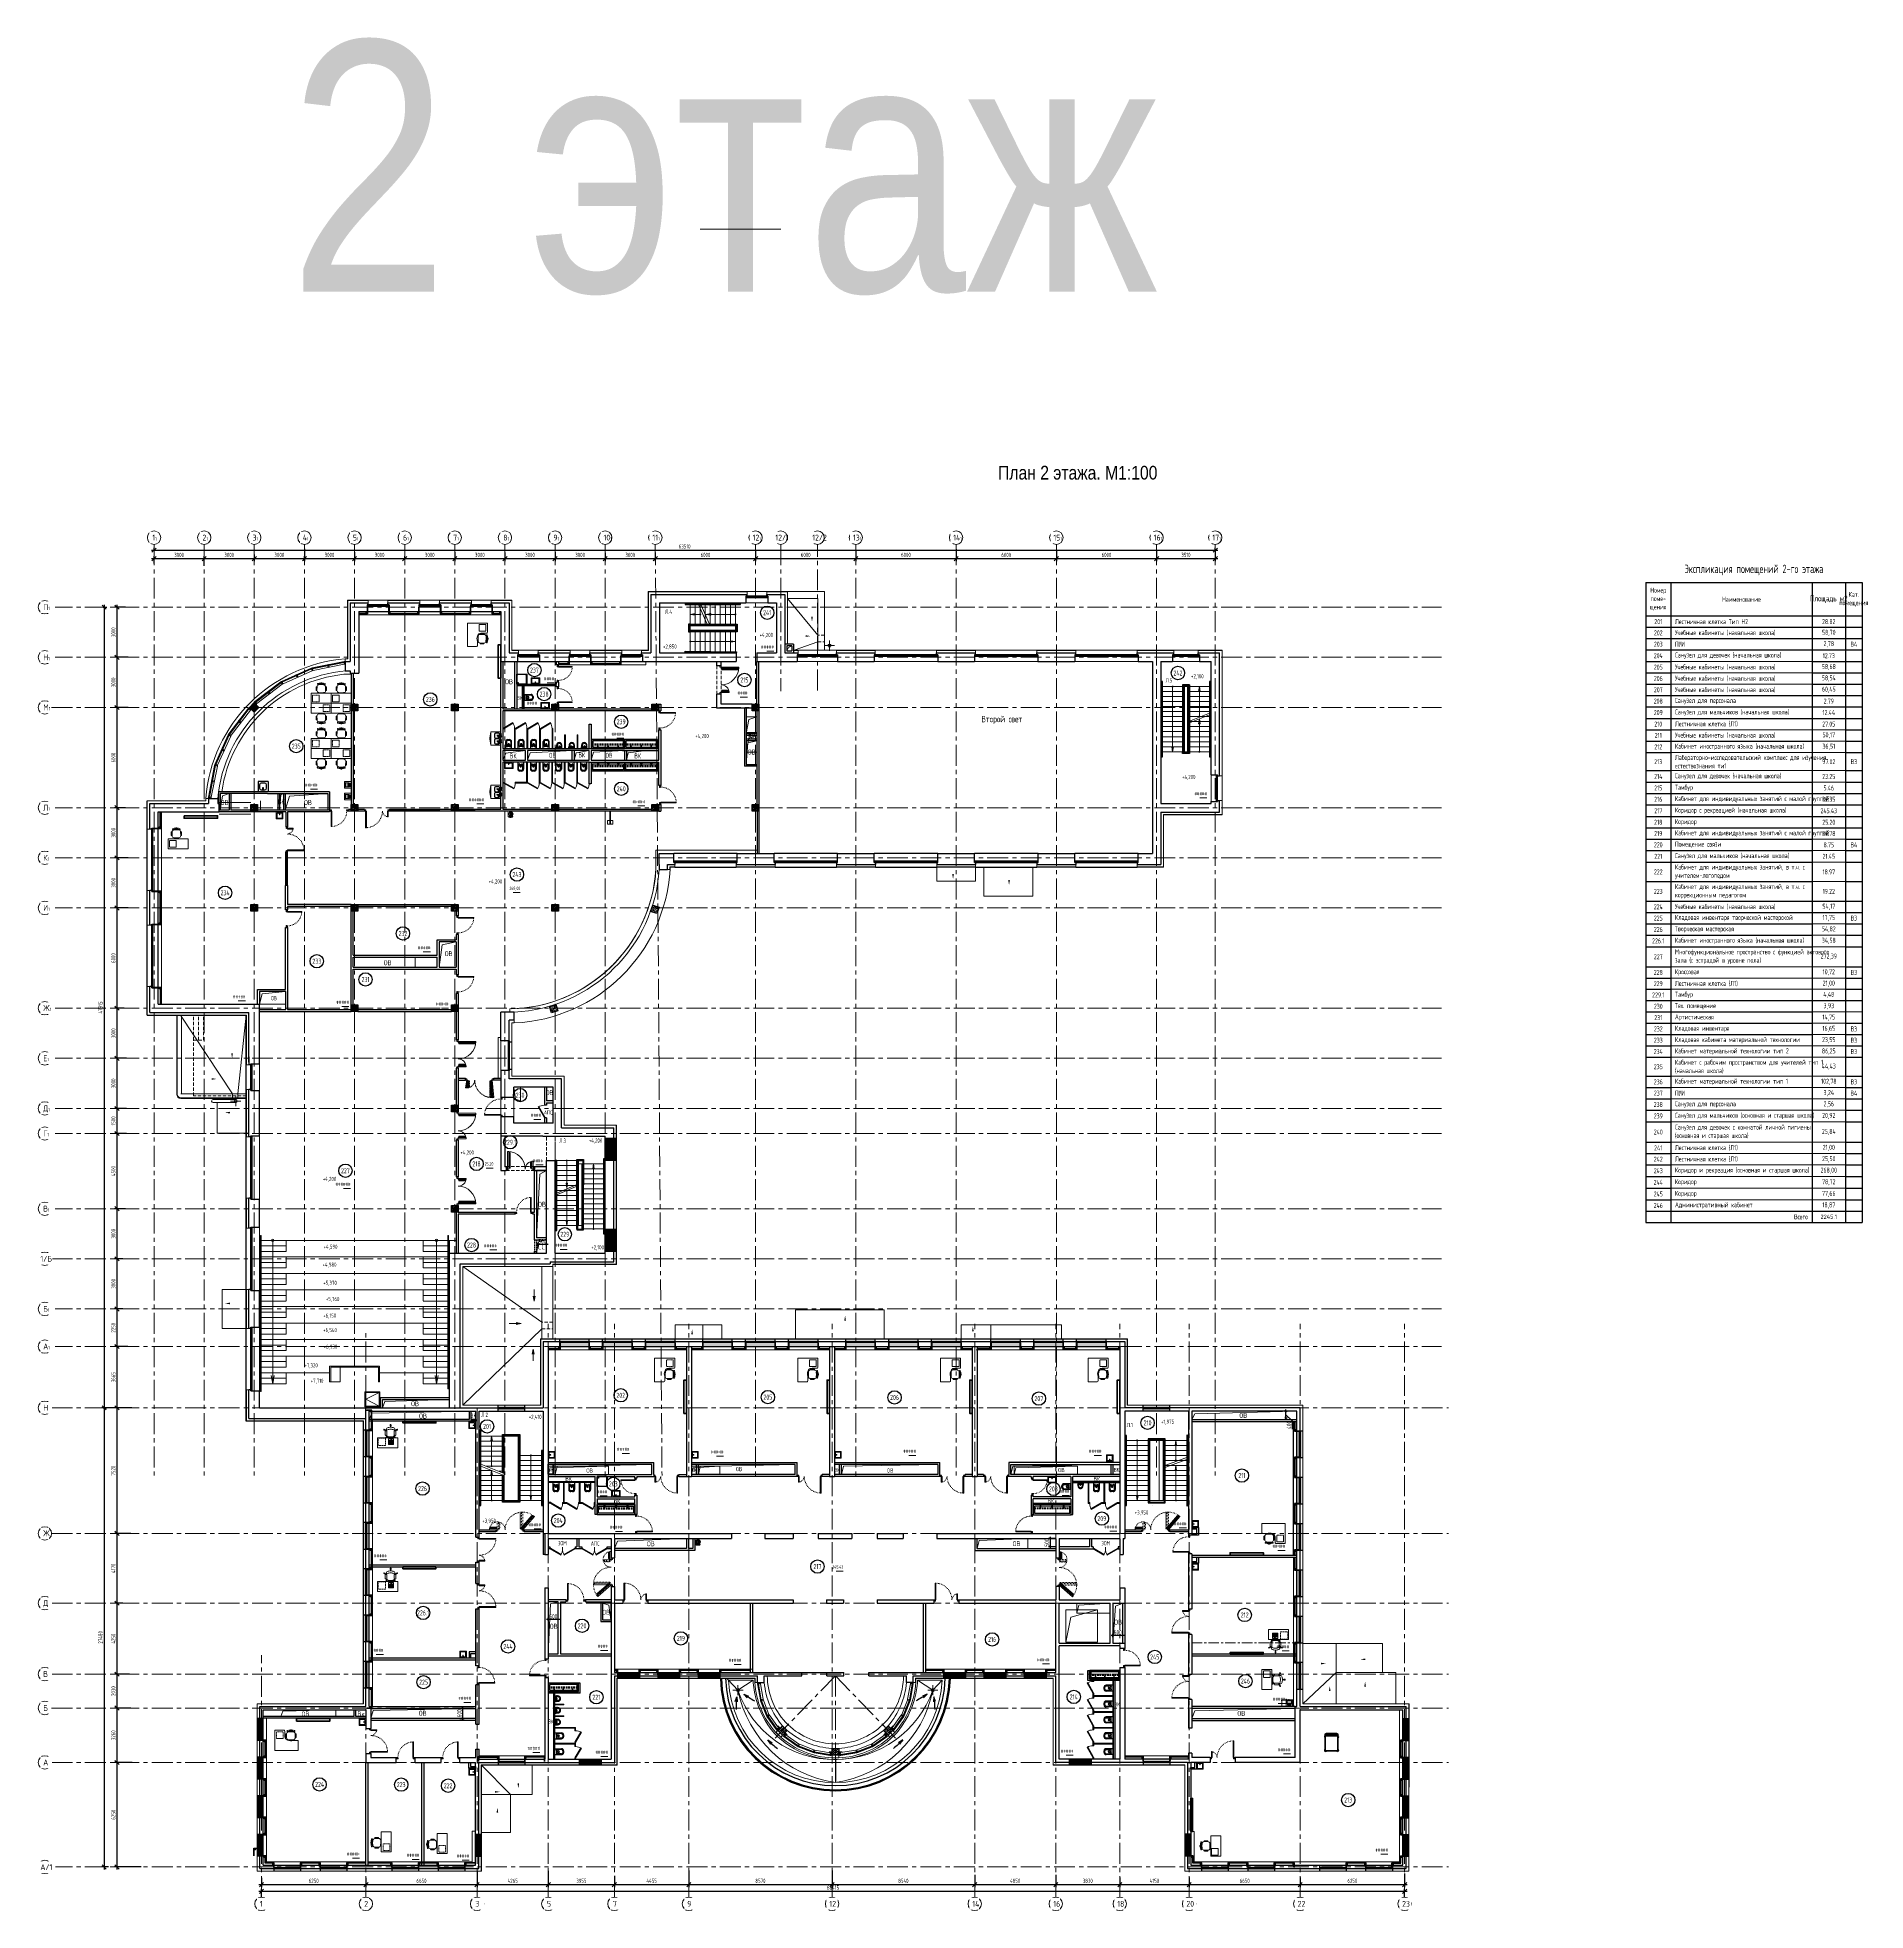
# Model space of a CAD drawing. Header units: millimetres. Extents: x -13407 to 95998, y -2719 to 109387.
import ezdxf
from ezdxf import colors
from ezdxf.entities.mleader import LeaderData, LeaderLine
from ezdxf.enums import TextEntityAlignment as Align
from ezdxf.math import Vec2, Vec3

# ---------------------------------------------------------------- set-up
doc = ezdxf.new("R2010")
doc.units = ezdxf.units.MM
for name, pattern in [('ACAD_ISO03W100', [30, 12, -18]), ('ADSK_Штрих_ш3 п1_5', [4.5, 3, -1.5]), ('ADSK_Штриховая_ш2 п1', [3, 2, -1]), ('CENTER', [2, 1.25, -0.25, 0.25, -0.25]), ('DASHED', [19.05, 12.7, -6.35]), ('HIDDEN', [6, 4, -2]), ('ГОСТ 2.303 4', [7, 5, -2, 0]), ('осевая', [2, 1.25, -0.25, 0.25, -0.25])]:
    doc.linetypes.add(name, pattern=pattern)
for name, color, linetype, lineweight in [('_0', 250, 'Continuous', 9), ('_TEXT', 189, 'Continuous', 30), ('_ТХ_мебель передв', 250, 'Continuous', 13), ('_ТХ_обор_комп принт', 30, 'Continuous', 13), ('АР_Витраж', 4, 'Continuous', 15), ('АР_Выноски АПР', 7, 'Continuous', 5), ('АР_ГКЛ', 250, 'Continuous', 5), ('АР_Двери', 5, 'Continuous', 18), ('АР_Колонны', 5, 'Continuous', 30), ('АР_Колонны Штрих', 250, 'Continuous', 5), ('АР_Лестницы', 250, 'Continuous', 15), ('АР_Лестницы ограждение', 94, 'Continuous', 25), ('АР_Лестницы ограждения', 86, 'Continuous', 13), ('АР_Маркер экспликации', 239, 'Continuous', 13), ('АР_Навесной фасад', 5, 'Continuous', 5), ('АР_Номер помещения', 1, 'Continuous', 25), ('АР_Окна', 4, 'Continuous', 0), ('АР_Окна БЛОК', 250, 'Continuous', 13), ('АР_Оси', 193, 'Continuous', 9), ('АР_Оси размеры', 164, 'Continuous', 9), ('АР_Отметки', 250, 'Continuous', 15), ('АР_Перегородки витражные', 152, 'Continuous', 13), ('АР_Перегородки газоблок', 165, 'Continuous', 30), ('АР_Перегородки сантехнические', 216, 'Continuous', 9), ('АР_Перегородки_кирпич_Штрих', 244, 'Continuous', 5), ('АР_Подоконники', 163, 'Continuous', 9), ('АР_Помещения_площадь', 19, 'Continuous', 9), ('АР_стены', 250, 'Continuous', 30), ('АР_Сущ Несущая стена', 202, 'Continuous', 30), ('АР_тонкая линия', 250, 'Continuous', 0), ('АР_Утеплитель', 250, 'Continuous', 9), ('АР_Шкафы ЭОМ', 1, 'Continuous', 0), ('АР_Штриховка монолит', 250, 'Continuous', 9), ('Контунр козырька', 3, 'ADSK_Штриховая_ш2 п1', 30), ('перекр 0.3', 181, 'Continuous', 30), ('Подвал', 250, 'Continuous', 30), ('Размер шахт', 95, 'Continuous', 9), ('Сан.техника', 153, 'Continuous', 9), ('Спринклеры', 7, 'Continuous', 18), ('ТХ_мебель_стац', 250, 'Continuous', 13), ('ТХ_ОСНОВНОЙ', 103, 'Continuous', 25), ('ТХ_Трансформ перегорордка', 250, 'Continuous', 5), ('Эвакуация', 7, 'Continuous', 9)]:
    doc.layers.add(name, color=color, linetype=linetype, lineweight=lineweight)
for name, color, linetype in [('АР_новое окно', 160, 'Continuous'), ('АР_Отверстия', 251, 'Continuous'), ('АР_Таблицы', 250, 'Continuous'), ('Козырек', 7, 'Continuous'), ('Тонкая', 7, 'Continuous'), ('ТХ_ВК_оборуд.ТХ', 250, 'Continuous'), ('ТХ_обор_бытовое', 14, 'Continuous'), ('ТХ_сантехника', 253, 'Continuous')]:
    doc.layers.add(name, color=color, linetype=linetype)
doc.layers.get('Спринклеры').off()
doc.layers.get('ТХ_ОСНОВНОЙ').off()
doc.styles.add('Arial', font='ARIALN.TTF')
doc.styles.add('ICOCPEUR', font='isocpeur.ttf')
doc.styles.add('ISOCPEUR', font='isocpeur.ttf', dxfattribs={"width": 0.7})
doc.styles.add('ISOCPEUR_2', font='isocpeur.ttf', dxfattribs={"width": 0.9, "height": 300})
doc.styles.get("Standard").update_dxf_attribs({"font": 'arial.ttf'})
doc.styles.add('Архитект', font='isocpeur.ttf', dxfattribs={"width": 0.8, "oblique": 8})
doc.styles.add('ГОСТ 2.304', font='isocpeur.ttf', dxfattribs={"width": 0.7})
doc.dimstyles.new('R_100', dxfattribs={"dimtxt": 270, "dimasz": 120, "dimexe": 100, "dimexo": 0, "dimgap": 60, "dimtad": 1, "dimdec": 0, "dimrnd": 5, "dimzin": 0, "dimdsep": 46, "dimtxsty": 'ISOCPEUR', "dimblk": 'ARCHTICK', "dimcen": 0, "dimdle": 100, "dimclrd": 256, "dimclre": 256, "dimclrt": 256, "dimadec": 0, "dimazin": 0, "dimtfac": 2, "dimtdec": 0, "dimtofl": 0, "dimtmove": 1, "dimatfit": 3, "dimfxl": 1, "dimtvp": 3, "dimtolj": 1, "dimtzin": 0, "dimarcsym": 0})
doc.dimstyles.new('СПДС', dxfattribs={"dimscale": 100, "dimtxt": 2.5, "dimasz": 2.5, "dimexe": 1.5, "dimexo": 0, "dimgap": 1, "dimtad": 1, "dimdec": 0, "dimrnd": 1, "dimtxsty": 'ГОСТ 2.304', "dimblk": 'OBLIQUE', "dimcen": 2.5, "dimdle": 1.5, "dimadec": 0, "dimazin": 2, "dimtfac": 0.75, "dimtdec": 0, "dimtmove": 1, "dimatfit": 3, "dimfxl": 1, "dimtolj": 1, "dimarcsym": 1})
pattern_1 = [(335.76716334, (-69115.3163, 318510.941), (0.651582564, 1.447617495), []), (65.76716334, (-69115.3163, 318510.941), (-1.447617495, 0.651582564), [])]

# ---------------------------------------------------------------- blocks, each defined once
blk = doc.blocks.new('*U7')
for p, q in [((0, 0), (0, 50)), ((700, 0), (700, 50))]:
    blk.add_line(p, q)
blk.add_lwpolyline([(0, 0), (606, -350), (628, -312), (22, 38)], close=True)
blk.add_arc((0, 0), 700, 330, 0)
blk = doc.blocks.new('*U10')
for p, q in [((0, 0), (0, -50)), ((700, 0), (700, -50))]:
    blk.add_line(p, q)
blk.add_lwpolyline([(0, 0), (606, 350), (628, 312), (22, -38)], close=True)
blk.add_arc((0, 0), 700, 0, 30)
blk = doc.blocks.new('*U194')
for points in [[(0, 0), (0, 80), (55, 80), (55, 0), (0, 0)], [(55, 80), (55, 0), (115, 0), (115, 40), (100, 40), (100, 80), (55, 80)], [(1075, 80), (1075, 0), (1015, 0), (1015, 40), (1030, 40), (1030, 80), (1075, 80)], [(1130, 0), (1130, 80), (1075, 80), (1075, 0), (1130, 0)]]:
    blk.add_lwpolyline(points)
blk.add_lwpolyline([(100, 80), (100, 1010), (140, 1010), (140, 80)], close=True)
at = {"linetype": 'ACAD_ISO03W100', "ltscale": 3}
blk.add_arc((100, 80), 930, 0, 90, dxfattribs=at)
blk = doc.blocks.new('Полуторная_на лестницу')
for points in [[(0, 0), (0, 80), (20, 80), (20, 0), (0, 0)], [(20, 80), (20, 0), (90, 0), (90, 30), (75, 30), (75, 80), (20, 80)], [(1480, 80), (1480, 0), (1410, 0), (1410, 30), (1425, 30), (1425, 80), (1480, 80)], [(1500, 0), (1500, 80), (1480, 80), (1480, 0), (1500, 0)]]:
    blk.add_lwpolyline(points)
for points in [[(75, 80), (75, 1080), (125, 1080), (125, 80)], [(1375, 430), (1375, 80), (1425, 80), (1425, 430)]]:
    blk.add_lwpolyline(points, close=True)
at = {"linetype": 'ACAD_ISO03W100', "ltscale": 3}
for centre, radius, start, end in [((75, 80), 1000, 0, 90), ((1465, 40), 392, 95.90754, 174.09246)]:
    blk.add_arc(centre, radius, start, end, dxfattribs=at)
blk = doc.blocks.new('*U14')
for p, q in [((-700, 0), (-700, 50)), ((0, 0), (0, 50))]:
    blk.add_line(p, q)
blk.add_lwpolyline([(0, 0), (-606, -350), (-628, -312), (-22, 38)], close=True)
blk.add_arc((0, 0), 700, 180, 210)
blk = doc.blocks.new('*U13')
h = blk.add_hatch(color=256)
h.dxf.hatch_style = 1
edge = h.paths.add_edge_path()
edge.add_arc((0, 0), 27.6, 359.64, 719.64)
h = blk.add_hatch(color=256)
h.dxf.hatch_style = 1
h.paths.add_polyline_path([(3600, -44), (3600, 44), (3900, 0)])
blk.add_line((3900, 0), (0, 0))
blk.add_lwpolyline([(3600, 44), (3600, -44), (3900, 0), (3600, 44)])
blk.add_circle((0, 0), 27.6)
blk = doc.blocks.new('*U85')
h = blk.add_hatch(color=256)
h.dxf.hatch_style = 1
edge = h.paths.add_edge_path()
edge.add_arc((0, 0), 27.6, 359.64, 719.64)
h = blk.add_hatch(color=256)
h.dxf.hatch_style = 1
h.paths.add_polyline_path([(1800, -44), (1800, 44), (2100, 0)])
blk.add_line((2100, 0), (0, 0))
blk.add_lwpolyline([(1800, 44), (1800, -44), (2100, 0), (1800, 44)])
blk.add_circle((0, 0), 27.6)
blk = doc.blocks.new('*T298')
at = {"layer": 'АР_Таблицы', "color": 0, "linetype": 'ByBlock', "lineweight": 30, "transparency": 16777216}
for p, q in [((0, -1500), (12955, -1500)), ((0, -1500), (0, -39799)), ((1500, -1500), (1500, -39799)), ((9955, -1500), (9955, -39799)), ((11955, -1500), (11955, -39799)), ((12955, -1500), (12955, -39799)), ((0, -3500), (12955, -3500)), ((0, -39123), (12955, -39123)), ((0, -39799), (12955, -39799))]:
    blk.add_line(p, q, dxfattribs=at)
at = {"layer": 'АР_Таблицы', "color": 0, "linetype": 'ByBlock', "lineweight": -2, "transparency": 16777216}
for p, q in [((0, -4177), (12955, -4177)), ((0, -4854), (12955, -4854)), ((0, -5531), (12955, -5531)), ((0, -6228), (1500, -6228)), ((9955, -6228), (12955, -6228)), ((0, -6905), (1500, -6905)), ((0, -7582), (1500, -7582)), ((9955, -6905), (12955, -6905)), ((9955, -7582), (12955, -7582)), ((0, -8258), (12955, -8258)), ((0, -8935), (12955, -8935)), ((0, -9632), (12955, -9632)), ((0, -10309), (1500, -10309)), ((0, -10986), (9955, -10986)), ((11955, -10309), (12955, -10309)), ((11955, -10986), (12955, -10986)), ((0, -11683), (1500, -11683)), ((11955, -11683), (12955, -11683)), ((0, -12760), (1500, -12760)), ((11955, -12760), (12955, -12760)), ((0, -13457), (9955, -13457)), ((0, -14134), (12955, -14134)), ((11955, -13457), (12955, -13457)), ((0, -14811), (12955, -14811)), ((0, -15508), (12955, -15508)), ((0, -16185), (12955, -16185)), ((0, -16862), (9955, -16862)), ((0, -17539), (9955, -17539)), ((11955, -16862), (12955, -16862)), ((11955, -17539), (12955, -17539)), ((0, -18236), (9955, -18236)), ((11955, -18236), (12955, -18236)), ((0, -19403), (9955, -19403)), ((11955, -19403), (12955, -19403)), ((0, -20569), (12955, -20569)), ((0, -21246), (12955, -21246)), ((0, -21923), (9955, -21923)), ((11955, -21923), (12955, -21923)), ((0, -22600), (9955, -22600)), ((0, -23297), (9955, -23297)), ((11955, -22600), (12955, -22600)), ((11955, -23297), (12955, -23297)), ((0, -24494), (1500, -24494)), ((11955, -24494), (12955, -24494)), ((0, -25171), (1500, -25171)), ((11955, -25171), (12955, -25171)), ((0, -25848), (1500, -25848)), ((0, -26525), (12955, -26525)), ((11955, -25848), (12955, -25848)), ((0, -27202), (9955, -27202)), ((0, -27879), (9955, -27879)), ((11955, -27879), (12955, -27879)), ((0, -28556), (9955, -28556)), ((11955, -28556), (12955, -28556)), ((0, -29233), (1500, -29233)), ((0, -29909), (1500, -29909)), ((11955, -29233), (12955, -29233)), ((11955, -29909), (12955, -29909)), ((0, -31046), (1500, -31046)), ((11955, -31046), (12955, -31046)), ((0, -31723), (1500, -31723)), ((0, -32400), (1500, -32400)), ((11955, -31723), (12955, -31723)), ((11955, -32400), (12955, -32400)), ((0, -33077), (1500, -33077)), ((11955, -33077), (12955, -33077)), ((0, -33774), (1500, -33774)), ((11955, -33774), (12955, -33774)), ((0, -35001), (1500, -35001)), ((0, -35678), (1500, -35678)), ((11955, -35001), (12955, -35001)), ((11955, -35678), (12955, -35678)), ((0, -36355), (1500, -36355)), ((11955, -36355), (12955, -36355)), ((0, -37052), (1500, -37052)), ((0, -37749), (1500, -37749)), ((11955, -37052), (12955, -37052)), ((11955, -37749), (12955, -37749)), ((0, -38446), (1500, -38446)), ((11955, -38446), (12955, -38446))]:
    blk.add_line(p, q, dxfattribs=at)
at = {"layer": 'АР_Таблицы', "color": 0, "linetype": 'ByBlock', "lineweight": 9, "transparency": 16777216}
for p, q in [((1500, -6228), (9955, -6228)), ((1500, -6905), (9955, -6905)), ((1500, -7582), (9955, -7582)), ((1500, -10309), (11955, -10309)), ((9955, -10986), (11955, -10986)), ((1500, -11683), (11955, -11683)), ((1500, -12760), (11955, -12760)), ((9955, -13457), (11955, -13457)), ((9955, -16862), (11955, -16862)), ((9955, -17539), (11955, -17539)), ((9955, -18236), (11955, -18236)), ((9955, -19403), (11955, -19403)), ((9955, -21923), (11955, -21923)), ((9955, -22600), (11955, -22600)), ((9955, -23297), (11955, -23297)), ((1500, -24494), (11955, -24494)), ((1500, -25171), (11955, -25171)), ((1500, -25848), (11955, -25848)), ((9955, -27202), (12955, -27202)), ((9955, -27879), (11955, -27879)), ((9955, -28556), (11955, -28556)), ((1500, -29233), (11955, -29233)), ((1500, -29909), (11955, -29909)), ((1500, -31046), (11955, -31046)), ((1500, -31723), (11955, -31723)), ((1500, -32400), (11955, -32400)), ((1500, -33077), (11955, -33077)), ((1500, -33774), (11955, -33774)), ((1500, -35001), (11955, -35001)), ((1500, -35678), (11955, -35678)), ((1500, -36355), (11955, -36355)), ((1500, -37052), (11955, -37052)), ((1500, -37749), (11955, -37749)), ((1500, -38446), (11955, -38446))]:
    blk.add_line(p, q, dxfattribs=at)
at = {"layer": 'АР_Таблицы', "transparency": 16777216}
for s, insert, char_height, width, attachment_point, style in [('Экспликация помещений 2-го этажа', (6477, -750), 500, 12854.8, 5, 'ISOCPEUR'), ('Номер поме- щения', (750, -2500), 300, 1400, 5, 'ISOCPEUR'), ('Кат. помещения', (12455, -2500), 300, 900, 5, 'ISOCPEUR'), ('Наименование', (5727, -2500), 300, 8354.8, 5, 'ISOCPEUR'), ('Площадь м2', (10955, -2500), 350, 1900, 5, 'ISOCPEUR'), ('202', (750, -4515), 300, 1223.08, 5, 'ISOCPEUR'), ('201', (750, -3838), 300, 1223.08, 5, 'ISOCPEUR'), ('Лестничная клетка Тип Н2', (1750, -3838), 300, 7954.8, 4, 'ISOCPEUR'), ('Учебные кабинеты (начальная школа)', (1750, -4515), 300, 7954.8, 4, 'ISOCPEUR'), ('28.82', (10955, -3838), 300, 1500, 5, 'ISOCPEUR'), ('58,70', (10955, -4515), 300, 1500, 5, 'ISOCPEUR'), ('203', (750, -5192), 300, 1223.08, 5, 'ISOCPEUR'), ('ПУИ', (1750, -5192), 300, 7954.8, 4, 'ISOCPEUR'), ('2,78', (10955, -5192), 300, 1500, 5, 'ISOCPEUR'), ('{\\C1;В4}', (12455, -5192), 300, 900, 5, 'ISOCPEUR'), ('204', (750, -5879), 300, 1223.08, 5, 'ISOCPEUR'), ('205', (750, -6566), 300, 1223.08, 5, 'ISOCPEUR'), ('{\\Q0;\\W0.7;Учебные кабинеты (начальная школа)}', (1750, -6566), 300, 7954.8, 4, 'Архитект'), ('Санузел для девочек (начальная школа)', (1750, -5879), 300, 7954.8, 4, 'ISOCPEUR'), ('58,68', (10955, -6566), 300, 1500, 5, 'ISOCPEUR'), ('12.73', (10955, -5879), 300, 1500, 5, 'ISOCPEUR'), ('206', (750, -7243), 300, 1223.08, 5, 'ISOCPEUR'), ('207', (750, -7920), 300, 1223.08, 5, 'ISOCPEUR'), ('{\\Q0;\\W0.7;Учебные кабинеты (начальная школа)}', (1750, -7243), 300, 7954.8, 4, 'Архитект'), ('{\\Q0;\\W0.7;Учебные кабинеты (начальная школа)}', (1750, -7920), 300, 7954.8, 4, 'Архитект'), ('58,54', (10955, -7243), 300, 1500, 5, 'ISOCPEUR'), ('60,45', (10955, -7920), 300, 1500, 5, 'ISOCPEUR'), ('208', (750, -8597), 300, 1223.08, 5, 'ISOCPEUR'), ('Санузел для персонала', (1750, -8597), 300, 7954.8, 4, 'ISOCPEUR'), ('2.79', (10955, -8597), 300, 1500, 5, 'ISOCPEUR'), ('209', (750, -9284), 300, 1223.08, 5, 'ISOCPEUR'), ('210', (750, -9971), 300, 1223.08, 5, 'ISOCPEUR'), ('Лестничная клетка (Л1)', (1750, -9971), 300, 7954.8, 4, 'ISOCPEUR'), ('Санузел для мальчиков (начальная школа)', (1750, -9284), 300, 7954.8, 4, 'ISOCPEUR'), ('27.05', (10955, -9971), 300, 1500, 5, 'ISOCPEUR'), ('12.44', (10955, -9284), 300, 1500, 5, 'ISOCPEUR'), ('212', (750, -11335), 300, 1223.08, 5, 'ISOCPEUR'), ('211', (750, -10648), 300, 1223.08, 5, 'ISOCPEUR'), ('{\\Q0;\\W0.7;Учебные кабинеты (начальная школа)}', (1750, -10648), 300, 7954.8, 4, 'Архитект'), ('Кабинет иностранного языка (начальная школа)', (1750, -11335), 300, 7954.8, 4, 'ISOCPEUR'), ('36,51', (10955, -11335), 300, 1500, 5, 'ISOCPEUR'), ('50,17', (10955, -10648), 300, 1500, 5, 'ISOCPEUR'), ('213', (750, -12222), 300, 1223.08, 5, 'ISOCPEUR'), ('Лабораторно-исследовательский комплекс для изучения естествознания ти1', (1750, -12222), 300, 7954.8, 4, 'ISOCPEUR'), ('97.02', (10955, -12222), 300, 1500, 5, 'ISOCPEUR'), ('{\\Q0;\\W0.7;\\C1;В3}', (12455, -12222), 300, 900, 5, 'Архитект'), ('214', (750, -13109), 300, 1223.08, 5, 'ISOCPEUR'), ('Санузел для девочек (начальная школа)', (1750, -13109), 300, 7954.8, 4, 'ISOCPEUR'), ('23.25', (10955, -13109), 300, 1500, 5, 'ISOCPEUR'), ('215', (750, -13796), 300, 1223.08, 5, 'ISOCPEUR'), ('216', (750, -14473), 300, 1223.08, 5, 'ISOCPEUR'), ('Тамбур', (1750, -13796), 300, 7954.8, 4, 'ISOCPEUR'), ('Кабинет для индивидуальных занятий с малой группой', (1750, -14473), 300, 7954.8, 4, 'ISOCPEUR'), ('32.35', (10955, -14473), 300, 1500, 5, 'ISOCPEUR'), ('5.46', (10955, -13796), 300, 1500, 5, 'ISOCPEUR'), ('217', (750, -15159), 300, 1223.08, 5, 'ISOCPEUR'), ('Коридор с рекреацией (начальная школа)', (1750, -15159), 300, 7954.8, 4, 'ISOCPEUR'), ('Коридор', (1750, -15846), 300, 7954.8, 4, 'ISOCPEUR'), ('245.43', (10955, -15159), 300, 1500, 5, 'ISOCPEUR'), ('218', (750, -15846), 300, 1223.08, 5, 'ISOCPEUR'), ('219', (750, -16523), 300, 1223.08, 5, 'ISOCPEUR'), ('Кабинет для индивидуальных занятий с малой группой', (1750, -16523), 300, 7954.8, 4, 'ISOCPEUR'), ('33.78', (10955, -16523), 300, 1500, 5, 'ISOCPEUR'), ('25.20', (10955, -15846), 300, 1500, 5, 'ISOCPEUR'), ('220', (750, -17200), 300, 1223.08, 5, 'ISOCPEUR'), ('221', (750, -17887), 300, 1223.08, 5, 'ISOCPEUR'), ('Санузел для мальчиков (начальная школа)', (1750, -17887), 300, 7954.8, 4, 'ISOCPEUR'), ('Помещение связи', (1750, -17200), 300, 7954.8, 4, 'ISOCPEUR'), ('21.45', (10955, -17887), 300, 1500, 5, 'ISOCPEUR'), ('8.75', (10955, -17200), 300, 1500, 5, 'ISOCPEUR'), ('{\\C1;В4}', (12455, -17200), 300, 900, 5, 'ISOCPEUR'), ('222', (750, -18819), 300, 1223.08, 5, 'ISOCPEUR'), ('Кабинет для индивидуальных занятий, в т.ч. с учителем-логопедом', (1750, -18819), 300, 7954.8, 4, 'ISOCPEUR'), ('18.97', (10955, -18819), 300, 1500, 5, 'ISOCPEUR'), ('223', (750, -19986), 300, 1223.08, 5, 'ISOCPEUR'), ('Кабинет для индивидуальных занятий, в т.ч. с коррекционным педагогом', (1750, -19986), 300, 7954.8, 4, 'ISOCPEUR'), ('19.22', (10955, -19986), 300, 1500, 5, 'ISOCPEUR'), ('224', (750, -20908), 300, 1223.08, 5, 'ISOCPEUR'), ('Учебные кабинеты (начальная школа)', (1750, -20908), 300, 7954.8, 4, 'ISOCPEUR'), ('54,17', (10955, -20908), 300, 1500, 5, 'ISOCPEUR'), ('225', (750, -21585), 300, 1223.08, 5, 'ISOCPEUR'), ('226', (750, -22262), 300, 1223.08, 5, 'ISOCPEUR'), ('Творческая мастерская ', (1750, -22262), 300, 7954.8, 4, 'ISOCPEUR'), ('Кладовая инвентаря творческой мастерской ', (1750, -21585), 300, 7954.8, 4, 'ISOCPEUR'), ('54,82', (10955, -22262), 300, 1500, 5, 'ISOCPEUR'), ('17,75', (10955, -21585), 300, 1500, 5, 'ISOCPEUR'), ('{\\C1;В3}', (12455, -21585), 300, 900, 5, 'ISOCPEUR'), ('226.1', (750, -22949), 300, 1223.08, 5, 'ISOCPEUR'), ('Многофункциональное пространство с функцией актового зала (с эстрадой в уровне пола)', (1750, -23896), 300, 7954.8, 4, 'ISOCPEUR'), ('Кабинет иностранного языка (начальная школа)', (1750, -22949), 300, 7954.8, 4, 'ISOCPEUR'), ('34,58', (10955, -22949), 300, 1500, 5, 'ISOCPEUR'), ('227', (750, -23896), 300, 1223.08, 5, 'ISOCPEUR'), ('Кроссовая', (1750, -24833), 300, 7954.8, 4, 'ISOCPEUR'), ('272,39', (10955, -23896), 300, 1500, 5, 'ISOCPEUR'), ('10,72', (10955, -24833), 300, 1500, 5, 'ISOCPEUR'), ('228', (750, -24833), 300, 1223.08, 5, 'ISOCPEUR'), ('229', (750, -25509), 300, 1223.08, 5, 'ISOCPEUR'), ('Лестничная клетка (Л1)', (1750, -25509), 300, 7954.8, 4, 'ISOCPEUR'), ('21,00', (10955, -25509), 300, 1500, 5, 'ISOCPEUR'), ('{\\C1;В3}', (12455, -24833), 300, 900, 5, 'ISOCPEUR'), ('229.1', (750, -26186), 300, 1223.08, 5, 'ISOCPEUR'), ('230', (750, -26863), 300, 1223.08, 5, 'ISOCPEUR'), ('Тамбур', (1750, -26186), 300, 7954.8, 4, 'ISOCPEUR'), ('Тех. помещение', (1750, -26863), 300, 7954.8, 4, 'ISOCPEUR'), ('4,48', (10955, -26186), 300, 1500, 5, 'ISOCPEUR'), ('3,93', (10955, -26863), 300, 1500, 5, 'ISOCPEUR'), ('231', (750, -27540), 300, 1223.08, 5, 'ISOCPEUR'), ('Артистическая', (1750, -27540), 300, 7954.8, 4, 'ISOCPEUR'), ('14,75', (10955, -27540), 300, 1500, 5, 'ISOCPEUR'), ('233', (750, -28894), 300, 1223.08, 5, 'ISOCPEUR'), ('232', (750, -28217), 300, 1223.08, 5, 'ISOCPEUR'), ('Кладовая инвентаря', (1750, -28217), 300, 7954.8, 4, 'ISOCPEUR'), ('Кладовая кабинета материальной технологии', (1750, -28894), 300, 7954.8, 4, 'ISOCPEUR'), ('23,55', (10955, -28894), 300, 1500, 5, 'ISOCPEUR'), ('16,65', (10955, -28217), 300, 1500, 5, 'ISOCPEUR'), ('{\\C1;В3}', (12455, -28217), 300, 900, 5, 'ISOCPEUR'), ('{\\C240;\\c2367469;В3}', (12455, -28894), 300, 900, 5, 'ISOCPEUR'), ('234', (750, -29571), 300, 1223.08, 5, 'ISOCPEUR'), ('Кабинет с рабочим пространством для учителей тип 1 (начальная школа)', (1750, -30478), 300, 7954.8, 4, 'ISOCPEUR'), ('Кабинет материальной технологии тип 2', (1750, -29571), 300, 7954.8, 4, 'ISOCPEUR'), ('86,25', (10955, -29571), 300, 1500, 5, 'ISOCPEUR'), ('{\\C1;В3}', (12455, -29571), 300, 900, 5, 'ISOCPEUR'), ('235', (750, -30478), 300, 1223.08, 5, 'ISOCPEUR'), ('236', (750, -31385), 300, 1223.08, 5, 'ISOCPEUR'), ('Кабинет материальной технологии тип 1', (1750, -31385), 300, 7954.8, 4, 'ISOCPEUR'), ('102,78', (10955, -31385), 300, 1500, 5, 'ISOCPEUR'), ('44,43', (10955, -30478), 300, 1500, 5, 'ISOCPEUR'), ('{\\C1;В3}', (12455, -31385), 300, 900, 5, 'ISOCPEUR'), ('237', (750, -32062), 300, 1223.08, 5, 'ISOCPEUR'), ('ПУИ', (1750, -32062), 300, 7954.8, 4, 'ISOCPEUR'), ('3,24', (10955, -32062), 300, 1500, 5, 'ISOCPEUR'), ('{\\C1;В4}', (12455, -32062), 300, 900, 5, 'ISOCPEUR'), ('238', (750, -32739), 300, 1223.08, 5, 'ISOCPEUR'), ('239', (750, -33426), 300, 1223.08, 5, 'ISOCPEUR'), ('Санузел для персонала', (1750, -32739), 300, 7954.8, 4, 'ISOCPEUR'), ('Санузел для мальчиков (основная и старшая школа)', (1750, -33426), 300, 7954.8, 4, 'ISOCPEUR'), ('20,92', (10955, -33426), 300, 1500, 5, 'ISOCPEUR'), ('2,56', (10955, -32739), 300, 1500, 5, 'ISOCPEUR'), ('240', (750, -34388), 300, 1223.08, 5, 'ISOCPEUR'), ('Санузел для девочек с комнатой личной гигиены (основная и старшая школа)', (1750, -34388), 300, 7954.8, 4, 'ISOCPEUR'), ('25,84', (10955, -34388), 300, 1500, 5, 'ISOCPEUR'), ('242', (750, -36016), 300, 1223.08, 5, 'ISOCPEUR'), ('241', (750, -35339), 300, 1223.08, 5, 'ISOCPEUR'), ('Лестничная клетка (Л1)', (1750, -35339), 300, 7954.8, 4, 'ISOCPEUR'), ('Лестничная клетка (Л1)', (1750, -36016), 300, 7954.8, 4, 'ISOCPEUR'), ('25,50', (10955, -36016), 300, 1500, 5, 'ISOCPEUR'), ('21,00', (10955, -35339), 300, 1500, 5, 'ISOCPEUR'), ('243', (750, -36703), 300, 1223.08, 5, 'ISOCPEUR'), ('Коридор и рекреация (основная и старшая школа)', (1750, -36703), 300, 7954.8, 4, 'ISOCPEUR'), ('268,00', (10955, -36703), 300, 1500, 5, 'ISOCPEUR'), ('244', (750, -37400), 300, 1223.08, 5, 'ISOCPEUR'), ('245', (750, -38097), 300, 1223.08, 5, 'ISOCPEUR'), ('Коридор', (1750, -37400), 300, 7954.8, 4, 'ISOCPEUR'), ('Коридор', (1750, -38097), 300, 7954.8, 4, 'ISOCPEUR'), ('77,66', (10955, -38097), 300, 1500, 5, 'ISOCPEUR'), ('78,72', (10955, -37400), 300, 1500, 5, 'ISOCPEUR'), ('246', (750, -38784), 300, 1223.08, 5, 'ISOCPEUR'), ('Административный кабинет', (1750, -38784), 300, 7954.8, 4, 'ISOCPEUR'), ('18,87', (10955, -38784), 300, 1500, 5, 'ISOCPEUR'), ('Всего', (9705, -39461), 300, 7954.8, 6, 'ISOCPEUR'), ('2245.1', (10955, -39461), 250, 1980, 5, 'ISOCPEUR_2')]:
    blk.add_mtext(s, dxfattribs=dict(at, insert=insert, char_height=char_height, width=width, attachment_point=attachment_point, style=style))
blk = doc.blocks.new('*U256')
h = blk.add_hatch(color=256)
h.dxf.hatch_style = 1
edge = h.paths.add_edge_path()
edge.add_arc((0, 0), 27.6, 359.64, 719.64)
h = blk.add_hatch(color=256)
h.dxf.hatch_style = 1
h.paths.add_polyline_path([(1660, -44), (1660, 44), (1960, 0)])
blk.add_line((1960, 0), (0, 0))
blk.add_lwpolyline([(1660, 44), (1660, -44), (1960, 0), (1660, 44)])
blk.add_circle((0, 0), 27.6)
blk = doc.blocks.new('*U259')
h = blk.add_hatch(color=256)
h.dxf.hatch_style = 1
edge = h.paths.add_edge_path()
edge.add_arc((0, 0), 27.6, 359.64, 719.64)
h = blk.add_hatch(color=256)
h.dxf.hatch_style = 1
h.paths.add_polyline_path([(2398, -44), (2398, 44), (2698, 0)])
blk.add_line((2698, 0), (0, 0))
blk.add_lwpolyline([(2398, 44), (2398, -44), (2698, 0), (2398, 44)])
blk.add_circle((0, 0), 27.6)
blk = doc.blocks.new('*U198')
for points in [[(-55, -80), (-55, 0), (-115, 0), (-115, -40), (-100, -40), (-100, -80), (-55, -80)], [(0, 0), (0, -80), (-55, -80), (-55, 0), (0, 0)], [(-1030, 0), (-1030, -80), (-975, -80), (-975, 0), (-1030, 0)], [(-975, -80), (-975, 0), (-915, 0), (-915, -40), (-930, -40), (-930, -80), (-975, -80)]]:
    blk.add_lwpolyline(points)
blk.add_lwpolyline([(-100, -80), (-100, -910), (-140, -910), (-140, -80)], close=True)
at = {"linetype": 'ACAD_ISO03W100', "ltscale": 3}
blk.add_arc((-100, -80), 830, 180, 270, dxfattribs=at)
blk = doc.blocks.new('*U242')
for points in [[(0, 0), (0, -80), (55, -80), (55, 0), (0, 0)], [(55, -80), (55, 0), (115, 0), (115, -40), (100, -40), (100, -80), (55, -80)], [(975, -80), (975, 0), (915, 0), (915, -40), (930, -40), (930, -80), (975, -80)], [(1030, 0), (1030, -80), (975, -80), (975, 0), (1030, 0)]]:
    blk.add_lwpolyline(points)
blk.add_lwpolyline([(100, -80), (100, -910), (140, -910), (140, -80)], close=True)
at = {"linetype": 'ACAD_ISO03W100', "ltscale": 3}
blk.add_arc((100, -80), 830, 270, 0, dxfattribs=at)
blk = doc.blocks.new('*U11')
for p, q in [((0, 0), (0, 50)), ((700, 0), (700, 50))]:
    blk.add_line(p, q)
blk.add_lwpolyline([(0, 0), (606, -350), (628, -312), (22, 38)], close=True)
blk.add_arc((0, 0), 700, 330, 0)
blk = doc.blocks.new('*U239')
for points in [[(0, 0), (0, -80), (55, -80), (55, 0), (0, 0)], [(55, -80), (55, 0), (115, 0), (115, -40), (100, -40), (100, -80), (55, -80)], [(1075, -80), (1075, 0), (1015, 0), (1015, -40), (1030, -40), (1030, -80), (1075, -80)], [(1130, 0), (1130, -80), (1075, -80), (1075, 0), (1130, 0)]]:
    blk.add_lwpolyline(points)
blk.add_lwpolyline([(100, -80), (100, -1010), (140, -1010), (140, -80)], close=True)
at = {"linetype": 'ACAD_ISO03W100', "ltscale": 3}
blk.add_arc((100, -80), 930, 270, 0, dxfattribs=at)
blk = doc.blocks.new('*U196')
for points in [[(-55, -80), (-55, 0), (-115, 0), (-115, -40), (-100, -40), (-100, -80), (-55, -80)], [(0, 0), (0, -80), (-55, -80), (-55, 0), (0, 0)], [(-1130, 0), (-1130, -80), (-1075, -80), (-1075, 0), (-1130, 0)], [(-1075, -80), (-1075, 0), (-1015, 0), (-1015, -40), (-1030, -40), (-1030, -80), (-1075, -80)]]:
    blk.add_lwpolyline(points)
blk.add_lwpolyline([(-100, -80), (-100, -1010), (-140, -1010), (-140, -80)], close=True)
at = {"linetype": 'ACAD_ISO03W100', "ltscale": 3}
blk.add_arc((-100, -80), 930, 180, 270, dxfattribs=at)
blk = doc.blocks.new('*U19')
at = {"linetype": 'ByBlock'}
for p, q in [((0, 0), (0, -74)), ((50, 0), (0, 0)), ((0, -74), (0, 0)), ((1000, 0), (0, 0)), ((50, -74), (0, -74)), ((0, -74), (1000, -74)), ((50, 0), (50, -74)), ((950, 0), (50, 0)), ((50, -37), (950, -37)), ((50, -74), (950, -74)), ((950, 0), (1000, 0)), ((950, 0), (950, -74)), ((950, -74), (1000, -74)), ((1000, 0), (1000, -74)), ((1000, -74), (1000, 0))]:
    blk.add_line(p, q, dxfattribs=at)
blk = doc.blocks.new('*U23')
at = {"linetype": 'ByBlock'}
for p, q in [((0, 0), (0, -74)), ((50, 0), (0, 0)), ((0, -74), (0, 0)), ((1000, 0), (0, 0)), ((50, -74), (0, -74)), ((0, -74), (1000, -74)), ((50, 0), (50, -74)), ((950, 0), (50, 0)), ((50, -37), (950, -37)), ((50, -74), (950, -74)), ((950, 0), (1000, 0)), ((950, 0), (950, -74)), ((950, -74), (1000, -74)), ((1000, 0), (1000, -74)), ((1000, -74), (1000, 0))]:
    blk.add_line(p, q, dxfattribs=at)
blk = doc.blocks.new('*U24')
at = {"linetype": 'ByBlock'}
for p, q in [((0, 0), (0, -74)), ((50, 0), (0, 0)), ((0, -74), (0, 0)), ((1000, 0), (0, 0)), ((50, -74), (0, -74)), ((0, -74), (1000, -74)), ((50, 0), (50, -74)), ((950, 0), (50, 0)), ((50, -37), (950, -37)), ((50, -74), (950, -74)), ((950, 0), (1000, 0)), ((950, 0), (950, -74)), ((950, -74), (1000, -74)), ((1000, 0), (1000, -74)), ((1000, -74), (1000, 0))]:
    blk.add_line(p, q, dxfattribs=at)
blk = doc.blocks.new('*U197')
for points in [[(0, 0), (0, -80), (55, -80), (55, 0), (0, 0)], [(55, -80), (55, 0), (115, 0), (115, -40), (100, -40), (100, -80), (55, -80)], [(1075, -80), (1075, 0), (1015, 0), (1015, -40), (1030, -40), (1030, -80), (1075, -80)], [(1130, 0), (1130, -80), (1075, -80), (1075, 0), (1130, 0)]]:
    blk.add_lwpolyline(points)
blk.add_lwpolyline([(100, -80), (100, -1010), (140, -1010), (140, -80)], close=True)
at = {"linetype": 'ACAD_ISO03W100', "ltscale": 3}
blk.add_arc((100, -80), 930, 270, 0, dxfattribs=at)
blk = doc.blocks.new('*U20')
at = {"linetype": 'ByBlock'}
for p, q in [((0, 0), (0, -74)), ((50, 0), (0, 0)), ((0, -74), (0, 0)), ((1000, 0), (0, 0)), ((50, -74), (0, -74)), ((0, -74), (1000, -74)), ((50, 0), (50, -74)), ((950, 0), (50, 0)), ((50, -37), (950, -37)), ((50, -74), (950, -74)), ((950, 0), (1000, 0)), ((950, 0), (950, -74)), ((950, -74), (1000, -74)), ((1000, 0), (1000, -74)), ((1000, -74), (1000, 0))]:
    blk.add_line(p, q, dxfattribs=at)
blk = doc.blocks.new('*U21')
at = {"linetype": 'ByBlock'}
for p, q in [((0, 0), (0, -74)), ((50, 0), (0, 0)), ((0, -74), (0, 0)), ((1000, 0), (0, 0)), ((50, -74), (0, -74)), ((0, -74), (1000, -74)), ((50, 0), (50, -74)), ((950, 0), (50, 0)), ((50, -37), (950, -37)), ((50, -74), (950, -74)), ((950, 0), (1000, 0)), ((950, 0), (950, -74)), ((950, -74), (1000, -74)), ((1000, 0), (1000, -74)), ((1000, -74), (1000, 0))]:
    blk.add_line(p, q, dxfattribs=at)
blk = doc.blocks.new('*U22')
for points in [[(-55, -80), (-55, 0), (-115, 0), (-115, -40), (-100, -40), (-100, -80), (-55, -80)], [(0, 0), (0, -80), (-55, -80), (-55, 0), (0, 0)], [(-1060, 0), (-1060, -80), (-1005, -80), (-1005, 0), (-1060, 0)], [(-1005, -80), (-1005, 0), (-945, 0), (-945, -40), (-960, -40), (-960, -80), (-1005, -80)]]:
    blk.add_lwpolyline(points)
blk.add_lwpolyline([(-100, -80), (-100, -940), (-140, -940), (-140, -80)], close=True)
at = {"linetype": 'ACAD_ISO03W100', "ltscale": 3}
blk.add_arc((-100, -80), 860, 180, 270, dxfattribs=at)
blk = doc.blocks.new('*U232')
for points in [[(-55, -80), (-55, 0), (-115, 0), (-115, -40), (-100, -40), (-100, -80), (-55, -80)], [(0, 0), (0, -80), (-55, -80), (-55, 0), (0, 0)], [(-1130, 0), (-1130, -80), (-1075, -80), (-1075, 0), (-1130, 0)], [(-1075, -80), (-1075, 0), (-1015, 0), (-1015, -40), (-1030, -40), (-1030, -80), (-1075, -80)]]:
    blk.add_lwpolyline(points)
blk.add_lwpolyline([(-100, -80), (-100, -1010), (-140, -1010), (-140, -80)], close=True)
at = {"linetype": 'ACAD_ISO03W100', "ltscale": 3}
blk.add_arc((-100, -80), 930, 180, 270, dxfattribs=at)
blk = doc.blocks.new('*U25')
for points in [[(0, 0), (0, -80), (55, -80), (55, 0), (0, 0)], [(55, -80), (55, 0), (115, 0), (115, -40), (100, -40), (100, -80), (55, -80)], [(1015, -80), (1015, 0), (955, 0), (955, -40), (970, -40), (970, -80), (1015, -80)], [(1070, 0), (1070, -80), (1015, -80), (1015, 0), (1070, 0)]]:
    blk.add_lwpolyline(points)
blk.add_lwpolyline([(100, -80), (100, -950), (140, -950), (140, -80)], close=True)
at = {"linetype": 'ACAD_ISO03W100', "ltscale": 3}
blk.add_arc((100, -80), 870, 270, 0, dxfattribs=at)
blk = doc.blocks.new('*U189')
for points in [[(0, 0), (0, -80), (55, -80), (55, 0), (0, 0)], [(55, -80), (55, 0), (115, 0), (115, -40), (100, -40), (100, -80), (55, -80)], [(1075, -80), (1075, 0), (1015, 0), (1015, -40), (1030, -40), (1030, -80), (1075, -80)], [(1130, 0), (1130, -80), (1075, -80), (1075, 0), (1130, 0)]]:
    blk.add_lwpolyline(points)
blk.add_lwpolyline([(100, -80), (100, -1010), (140, -1010), (140, -80)], close=True)
at = {"linetype": 'ACAD_ISO03W100', "ltscale": 3}
blk.add_arc((100, -80), 930, 270, 0, dxfattribs=at)
blk = doc.blocks.new('*U296')
h = blk.add_hatch(color=256)
h.dxf.hatch_style = 1
edge = h.paths.add_edge_path()
edge.add_arc((0, 0), 27.6, 359.64, 719.64)
h = blk.add_hatch(color=256)
h.dxf.hatch_style = 1
h.paths.add_polyline_path([(1500, -44), (1500, 44), (1800, 0)])
blk.add_line((1800, 0), (0, 0))
blk.add_lwpolyline([(1500, 44), (1500, -44), (1800, 0), (1500, 44)])
blk.add_circle((0, 0), 27.6)
blk = doc.blocks.new('*U84')
h = blk.add_hatch(color=256)
h.dxf.hatch_style = 1
edge = h.paths.add_edge_path()
edge.add_arc((0, 0), 27.6, 359.64, 719.64)
h = blk.add_hatch(color=256)
h.dxf.hatch_style = 1
h.paths.add_polyline_path([(2400, -44), (2400, 44), (2700, 0)])
blk.add_line((2700, 0), (0, 0))
blk.add_lwpolyline([(2400, 44), (2400, -44), (2700, 0), (2400, 44)])
blk.add_circle((0, 0), 27.6)
blk = doc.blocks.new('*U95')
at = {"true_color": 0xffffff}
h = blk.add_hatch(color=7, dxfattribs=at)
h.dxf.hatch_style = 1
h.paths.add_polyline_path([(-1600, -140), (0, -140), (0, 220), (-1600, 220)])
at = {"lineweight": 30}
for p, q in [((-1600, -140), (-1600, 220)), ((0, -140), (0, 220))]:
    blk.add_line(p, q, dxfattribs=at)
for p, q in [((0, 220), (-1600, 220)), ((-1600, 70), (0, 70)), ((-1600, 0), (0, 0)), ((-1530, 0), (-1530, 70)), ((-1530, 35), (-70, 35)), ((-70, 0), (-70, 70)), ((-1600, -140), (0, -140)), ((-1600, -140), (-1600, -140)), ((-1600, -140), (-1600, -140)), ((0, -140), (0, -140)), ((0, -140), (0, -140))]:
    blk.add_line(p, q)
blk = doc.blocks.new('*U96')
at = {"true_color": 0xffffff}
h = blk.add_hatch(color=7, dxfattribs=at)
h.dxf.hatch_style = 1
h.paths.add_polyline_path([(-1310, -140), (0, -140), (0, 220), (-1310, 220)])
at = {"lineweight": 30}
for p, q in [((-1310, -140), (-1310, 220)), ((0, -140), (0, 220))]:
    blk.add_line(p, q, dxfattribs=at)
for p, q in [((0, 220), (-1310, 220)), ((-1310, 70), (0, 70)), ((-1310, 0), (0, 0)), ((-1240, 0), (-1240, 70)), ((-1240, 35), (-70, 35)), ((-70, 0), (-70, 70)), ((-1310, -140), (0, -140)), ((-1310, -140), (-1310, -140)), ((-1310, -140), (-1310, -140)), ((0, -140), (0, -140)), ((0, -140), (0, -140))]:
    blk.add_line(p, q)
blk = doc.blocks.new('*U98')
at = {"true_color": 0xffffff}
h = blk.add_hatch(color=7, dxfattribs=at)
h.dxf.hatch_style = 1
h.paths.add_polyline_path([(-1770, -240), (0, -240), (0, 220), (-1770, 220)])
at = {"lineweight": 30}
for p, q in [((-1770, -240), (-1770, 220)), ((0, -240), (0, 220))]:
    blk.add_line(p, q, dxfattribs=at)
for p, q in [((0, 220), (-1770, 220)), ((-1770, 70), (0, 70)), ((-1770, 0), (0, 0)), ((-1700, 0), (-1700, 70)), ((-1700, 35), (-70, 35)), ((-70, 0), (-70, 70)), ((-1770, -240), (0, -240)), ((-1770, -240), (-1770, -240)), ((-1770, -240), (-1770, -240)), ((0, -240), (0, -240)), ((0, -240), (0, -240))]:
    blk.add_line(p, q)
blk = doc.blocks.new('*U99')
at = {"true_color": 0xffffff}
h = blk.add_hatch(color=7, dxfattribs=at)
h.dxf.hatch_style = 1
h.paths.add_polyline_path([(-1310, 140), (0, 140), (0, -220), (-1310, -220)])
at = {"lineweight": 30}
for p, q in [((-1310, 140), (-1310, -220)), ((0, 140), (0, -220))]:
    blk.add_line(p, q, dxfattribs=at)
for p, q in [((-1310, 140), (0, 140)), ((-1310, 140), (-1310, 140)), ((-1310, 140), (-1310, 140)), ((-1310, 0), (0, 0)), ((0, 140), (0, 140)), ((0, 140), (0, 140)), ((-1310, -70), (0, -70)), ((0, -220), (-1310, -220)), ((-1240, 0), (-1240, -70)), ((-1240, -35), (-70, -35)), ((-70, 0), (-70, -70))]:
    blk.add_line(p, q)
blk = doc.blocks.new('*U100')
at = {"true_color": 0xffffff}
h = blk.add_hatch(color=7, dxfattribs=at)
h.dxf.hatch_style = 1
h.paths.add_polyline_path([(-1600, 140), (0, 140), (0, -220), (-1600, -220)])
at = {"lineweight": 30}
for p, q in [((-1600, 140), (-1600, -220)), ((0, 140), (0, -220))]:
    blk.add_line(p, q, dxfattribs=at)
for p, q in [((-1600, 140), (0, 140)), ((-1600, 140), (-1600, 140)), ((-1600, 140), (-1600, 140)), ((-1600, 0), (0, 0)), ((0, 140), (0, 140)), ((0, 140), (0, 140)), ((-1600, -70), (0, -70)), ((0, -220), (-1600, -220)), ((-1530, 0), (-1530, -70)), ((-1530, -35), (-70, -35)), ((-70, 0), (-70, -70))]:
    blk.add_line(p, q)
blk = doc.blocks.new('*U101')
at = {"true_color": 0xffffff}
h = blk.add_hatch(color=7, dxfattribs=at)
h.dxf.hatch_style = 1
h.paths.add_polyline_path([(-1180, -450), (0, -450), (0, 220), (-1180, 220)])
at = {"lineweight": 30}
for p, q in [((-1180, -450), (-1180, 220)), ((0, -450), (0, 220))]:
    blk.add_line(p, q, dxfattribs=at)
for p, q in [((0, 220), (-1180, 220)), ((-1180, 70), (0, 70)), ((-1180, 0), (0, 0)), ((-1110, 0), (-1110, 70)), ((-1110, 35), (-70, 35)), ((-70, 0), (-70, 70)), ((-1180, -450), (0, -450)), ((-1180, -450), (-1180, -450)), ((-1180, -450), (-1180, -450)), ((0, -450), (0, -450)), ((0, -450), (0, -450))]:
    blk.add_line(p, q)
blk = doc.blocks.new('*U68')
at = {"layer": 'АР_новое окно', "lineweight": 20}
for p, q in [((0, 3800), (-70, 3800)), ((0, 0), (-70, 0))]:
    blk.add_line(p, q, dxfattribs=at)
at = {"layer": 'АР_новое окно'}
for p, q in [((-70, 3800), (-70, 0)), ((-70, 0), (-70, 3800)), ((0, 3730), (-70, 3730)), ((-35, 3730), (-35, 70)), ((0, 3800), (0, 0)), ((0, 70), (-70, 70))]:
    blk.add_line(p, q, dxfattribs=at)
blk = doc.blocks.new('*U69')
at = {"layer": 'АР_новое окно', "lineweight": 20}
for p, q in [((0, 2420), (-70, 2420)), ((0, 0), (-70, 0))]:
    blk.add_line(p, q, dxfattribs=at)
at = {"layer": 'АР_новое окно'}
for p, q in [((-70, 2420), (-70, 0)), ((-70, 0), (-70, 2420)), ((0, 2350), (-70, 2350)), ((-35, 2350), (-35, 70)), ((0, 2420), (0, 0)), ((0, 70), (-70, 70))]:
    blk.add_line(p, q, dxfattribs=at)
blk = doc.blocks.new('*U70')
at = {"layer": 'АР_новое окно', "lineweight": 20}
for p, q in [((0, 1600), (-70, 1600)), ((0, 0), (-70, 0))]:
    blk.add_line(p, q, dxfattribs=at)
at = {"layer": 'АР_новое окно'}
for p, q in [((-70, 1600), (-70, 0)), ((-70, 0), (-70, 1600)), ((0, 1530), (-70, 1530)), ((-35, 1530), (-35, 70)), ((0, 1600), (0, 0)), ((0, 70), (-70, 70))]:
    blk.add_line(p, q, dxfattribs=at)
blk = doc.blocks.new('*U71')
at = {"layer": 'АР_новое окно', "lineweight": 20}
for p, q in [((0, 1310), (-70, 1310)), ((0, 0), (-70, 0))]:
    blk.add_line(p, q, dxfattribs=at)
at = {"layer": 'АР_новое окно'}
for p, q in [((-70, 1310), (-70, 0)), ((-70, 0), (-70, 1310)), ((0, 1240), (-70, 1240)), ((-35, 1240), (-35, 70)), ((0, 1310), (0, 0)), ((0, 70), (-70, 70))]:
    blk.add_line(p, q, dxfattribs=at)
blk = doc.blocks.new('*U72')
at = {"layer": 'АР_новое окно', "lineweight": 20}
for p, q in [((0, 3800), (-70, 3800)), ((0, 0), (-70, 0))]:
    blk.add_line(p, q, dxfattribs=at)
at = {"layer": 'АР_новое окно'}
for p, q in [((-70, 3800), (-70, 0)), ((-70, 0), (-70, 3800)), ((0, 3730), (-70, 3730)), ((-35, 3730), (-35, 70)), ((0, 3800), (0, 0)), ((0, 70), (-70, 70))]:
    blk.add_line(p, q, dxfattribs=at)
blk = doc.blocks.new('*U73')
at = {"layer": 'АР_новое окно', "lineweight": 20}
for p, q in [((0, 1600), (-70, 1600)), ((0, 0), (-70, 0))]:
    blk.add_line(p, q, dxfattribs=at)
at = {"layer": 'АР_новое окно'}
for p, q in [((-70, 1600), (-70, 0)), ((-70, 0), (-70, 1600)), ((0, 1530), (-70, 1530)), ((-35, 1530), (-35, 70)), ((0, 1600), (0, 0)), ((0, 70), (-70, 70))]:
    blk.add_line(p, q, dxfattribs=at)
blk = doc.blocks.new('блок новое окно')
at = {"layer": 'АР_Навесной фасад', "ltscale": 100}
for points in [[(65, -640), (65, -800)], [(3735, -640), (3735, -800)]]:
    blk.add_lwpolyline(points, dxfattribs=at)
at = {"layer": 'АР_новое окно', "ltscale": 100}
for p, q in [((3800, 0), (0, 0)), ((3735, -521), (0, -521))]:
    blk.add_line(p, q, dxfattribs=at)
blk.add_lwpolyline([(65, -800), (3735, -800)], dxfattribs=at)
at = {"layer": 'АР_Сущ Несущая стена', "ltscale": 100}
for p, q in [((0, -521), (0, 0)), ((65, -521), (0, -521)), ((65, -521), (65, -640)), ((3800, -521), (3735, -521)), ((3735, -521), (3735, -640)), ((3800, -521), (3800, 0))]:
    blk.add_line(p, q, dxfattribs=at)
at = {"layer": 'АР_новое окно', "ltscale": 100, "xscale": -1, "rotation": 90}
blk.add_blockref('*U68', (3800, -521), dxfattribs=at)
blk = doc.blocks.new('_Oblique')
at = {"color": 0, "linetype": 'ByBlock', "lineweight": -2}
blk.add_line((-0.5, -0.5), (0.5, 0.5), dxfattribs=at)
blk = doc.blocks.new('*D328')
at = {"layer": 'АР_Оси размеры', "color": 0, "lineweight": -2, "ltscale": 100, "transparency": 16777216}
for p, q in [((-7744, 6142), (-8793, 6142)), ((-8643, -258), (-8643, 6292)), ((-7209, -108), (-8793, -108))]:
    blk.add_line(p, q, dxfattribs=at)
at = {"layer": 'АР_Оси размеры', "color": 0, "lineweight": -2, "ltscale": 100, "transparency": 16777216, "xscale": 250, "yscale": 250, "zscale": 250}
for p, rotation in [((-8643, 6142), 90), ((-8643, -108), 270)]:
    blk.add_blockref('_Oblique', p, dxfattribs=dict(at, rotation=rotation))
at = {"layer": 'АР_Оси размеры', "color": 0, "ltscale": 100, "transparency": 16777216, "insert": (-8868, 3017), "char_height": 250, "attachment_point": 5, "rotation": 90, "style": 'ГОСТ 2.304'}
blk.add_mtext('\\A1;6250', dxfattribs=at)
blk = doc.blocks.new('*D329')
at = {"layer": 'АР_Оси размеры', "color": 0, "lineweight": -2, "ltscale": 100, "transparency": 16777216}
for p, q in [((-7821, 9402), (-8793, 9402)), ((-8643, 5992), (-8643, 9552)), ((-7744, 6142), (-8793, 6142))]:
    blk.add_line(p, q, dxfattribs=at)
at = {"layer": 'АР_Оси размеры', "color": 0, "lineweight": -2, "ltscale": 100, "transparency": 16777216, "xscale": 250, "yscale": 250, "zscale": 250}
for p, rotation in [((-8643, 9402), 90), ((-8643, 6142), 270)]:
    blk.add_blockref('_Oblique', p, dxfattribs=dict(at, rotation=rotation))
at = {"layer": 'АР_Оси размеры', "color": 0, "ltscale": 100, "transparency": 16777216, "insert": (-8868, 7772), "char_height": 250, "attachment_point": 5, "rotation": 90, "style": 'ГОСТ 2.304'}
blk.add_mtext('\\A1;3260', dxfattribs=at)
blk = doc.blocks.new('*D330')
at = {"layer": 'АР_Оси размеры', "color": 0, "lineweight": -2, "ltscale": 100, "transparency": 16777216}
for p, q in [((0, -756), (0, -1316)), ((6250, -756), (6250, -1316)), ((-150, -1166), (6400, -1166))]:
    blk.add_line(p, q, dxfattribs=at)
at = {"layer": 'АР_Оси размеры', "color": 0, "lineweight": -2, "ltscale": 100, "transparency": 16777216, "xscale": 250, "yscale": 250, "zscale": 250, "rotation": 180}
blk.add_blockref('_Oblique', (0, -1166), dxfattribs=at)
at = {"layer": 'АР_Оси размеры', "color": 0, "lineweight": -2, "ltscale": 100, "transparency": 16777216, "xscale": 250, "yscale": 250, "zscale": 250}
blk.add_blockref('_Oblique', (6250, -1166), dxfattribs=at)
at = {"layer": 'АР_Оси размеры', "color": 0, "ltscale": 100, "transparency": 16777216, "insert": (3125, -941), "char_height": 250, "attachment_point": 5, "style": 'ГОСТ 2.304'}
blk.add_mtext('\\A1;6250', dxfattribs=at)
blk = doc.blocks.new('*D331')
at = {"layer": 'АР_Оси размеры', "color": 0, "lineweight": -2, "ltscale": 100, "transparency": 16777216}
for p, q in [((6250, -756), (6250, -1316)), ((12900, -343), (12900, -1316)), ((6100, -1166), (13050, -1166))]:
    blk.add_line(p, q, dxfattribs=at)
at = {"layer": 'АР_Оси размеры', "color": 0, "lineweight": -2, "ltscale": 100, "transparency": 16777216, "xscale": 250, "yscale": 250, "zscale": 250, "rotation": 180}
blk.add_blockref('_Oblique', (6250, -1166), dxfattribs=at)
at = {"layer": 'АР_Оси размеры', "color": 0, "lineweight": -2, "ltscale": 100, "transparency": 16777216, "xscale": 250, "yscale": 250, "zscale": 250}
blk.add_blockref('_Oblique', (12900, -1166), dxfattribs=at)
at = {"layer": 'АР_Оси размеры', "color": 0, "ltscale": 100, "transparency": 16777216, "insert": (9575, -941), "char_height": 250, "attachment_point": 5, "style": 'ГОСТ 2.304'}
blk.add_mtext('\\A1;6650', dxfattribs=at)
blk = doc.blocks.new('*D332')
at = {"layer": 'АР_Оси размеры', "color": 0, "lineweight": -2, "ltscale": 100, "transparency": 16777216}
for p, q in [((12900, -343), (12900, -1316)), ((17165, -343), (17165, -1316)), ((12750, -1166), (17315, -1166))]:
    blk.add_line(p, q, dxfattribs=at)
at = {"layer": 'АР_Оси размеры', "color": 0, "lineweight": -2, "ltscale": 100, "transparency": 16777216, "xscale": 250, "yscale": 250, "zscale": 250, "rotation": 180}
blk.add_blockref('_Oblique', (12900, -1166), dxfattribs=at)
at = {"layer": 'АР_Оси размеры', "color": 0, "lineweight": -2, "ltscale": 100, "transparency": 16777216, "xscale": 250, "yscale": 250, "zscale": 250}
blk.add_blockref('_Oblique', (17165, -1166), dxfattribs=at)
at = {"layer": 'АР_Оси размеры', "color": 0, "ltscale": 100, "transparency": 16777216, "insert": (15032, -941), "char_height": 250, "attachment_point": 5, "style": 'ГОСТ 2.304'}
blk.add_mtext('\\A1;4265', dxfattribs=at)
blk = doc.blocks.new('*D333')
at = {"layer": 'АР_Оси размеры', "color": 0, "lineweight": -2, "ltscale": 100, "transparency": 16777216}
for p, q in [((17165, -343), (17165, -1316)), ((21120, -643), (21120, -1316)), ((17015, -1166), (21270, -1166))]:
    blk.add_line(p, q, dxfattribs=at)
at = {"layer": 'АР_Оси размеры', "color": 0, "lineweight": -2, "ltscale": 100, "transparency": 16777216, "xscale": 250, "yscale": 250, "zscale": 250, "rotation": 180}
blk.add_blockref('_Oblique', (17165, -1166), dxfattribs=at)
at = {"layer": 'АР_Оси размеры', "color": 0, "lineweight": -2, "ltscale": 100, "transparency": 16777216, "xscale": 250, "yscale": 250, "zscale": 250}
blk.add_blockref('_Oblique', (21120, -1166), dxfattribs=at)
at = {"layer": 'АР_Оси размеры', "color": 0, "ltscale": 100, "transparency": 16777216, "insert": (19142, -941), "char_height": 250, "attachment_point": 5, "style": 'ГОСТ 2.304'}
blk.add_mtext('\\A1;3955', dxfattribs=at)
blk = doc.blocks.new('*D334')
at = {"layer": 'АР_Оси размеры', "color": 0, "lineweight": -2, "ltscale": 100, "transparency": 16777216}
for p, q in [((21120, -643), (21120, -1316)), ((25575, -325), (25575, -1316)), ((20970, -1166), (25725, -1166))]:
    blk.add_line(p, q, dxfattribs=at)
at = {"layer": 'АР_Оси размеры', "color": 0, "lineweight": -2, "ltscale": 100, "transparency": 16777216, "xscale": 250, "yscale": 250, "zscale": 250, "rotation": 180}
blk.add_blockref('_Oblique', (21120, -1166), dxfattribs=at)
at = {"layer": 'АР_Оси размеры', "color": 0, "lineweight": -2, "ltscale": 100, "transparency": 16777216, "xscale": 250, "yscale": 250, "zscale": 250}
blk.add_blockref('_Oblique', (25575, -1166), dxfattribs=at)
at = {"layer": 'АР_Оси размеры', "color": 0, "ltscale": 100, "transparency": 16777216, "insert": (23348, -941), "char_height": 250, "attachment_point": 5, "style": 'ГОСТ 2.304'}
blk.add_mtext('\\A1;4455', dxfattribs=at)
blk = doc.blocks.new('*D335')
at = {"layer": 'АР_Оси размеры', "color": 0, "lineweight": -2, "ltscale": 100, "transparency": 16777216}
for p, q in [((25575, -325), (25575, -1316)), ((34145, -325), (34145, -1316)), ((25425, -1166), (34295, -1166))]:
    blk.add_line(p, q, dxfattribs=at)
at = {"layer": 'АР_Оси размеры', "color": 0, "lineweight": -2, "ltscale": 100, "transparency": 16777216, "xscale": 250, "yscale": 250, "zscale": 250, "rotation": 180}
blk.add_blockref('_Oblique', (25575, -1166), dxfattribs=at)
at = {"layer": 'АР_Оси размеры', "color": 0, "lineweight": -2, "ltscale": 100, "transparency": 16777216, "xscale": 250, "yscale": 250, "zscale": 250}
blk.add_blockref('_Oblique', (34145, -1166), dxfattribs=at)
at = {"layer": 'АР_Оси размеры', "color": 0, "ltscale": 100, "transparency": 16777216, "insert": (29860, -941), "char_height": 250, "attachment_point": 5, "style": 'ГОСТ 2.304'}
blk.add_mtext('\\A1;8570', dxfattribs=at)
blk = doc.blocks.new('*D336')
at = {"layer": 'АР_Оси размеры', "color": 0, "lineweight": -2, "ltscale": 100, "transparency": 16777216}
for p, q in [((34145, -325), (34145, -1316)), ((42685, -592), (42685, -1316)), ((33995, -1166), (42835, -1166))]:
    blk.add_line(p, q, dxfattribs=at)
at = {"layer": 'АР_Оси размеры', "color": 0, "lineweight": -2, "ltscale": 100, "transparency": 16777216, "xscale": 250, "yscale": 250, "zscale": 250, "rotation": 180}
blk.add_blockref('_Oblique', (34145, -1166), dxfattribs=at)
at = {"layer": 'АР_Оси размеры', "color": 0, "lineweight": -2, "ltscale": 100, "transparency": 16777216, "xscale": 250, "yscale": 250, "zscale": 250}
blk.add_blockref('_Oblique', (42685, -1166), dxfattribs=at)
at = {"layer": 'АР_Оси размеры', "color": 0, "ltscale": 100, "transparency": 16777216, "insert": (38415, -941), "char_height": 250, "attachment_point": 5, "style": 'ГОСТ 2.304'}
blk.add_mtext('\\A1;8540', dxfattribs=at)
blk = doc.blocks.new('*D337')
at = {"layer": 'АР_Оси размеры', "color": 0, "lineweight": -2, "ltscale": 100, "transparency": 16777216}
for p, q in [((47535, -592), (47535, -1316)), ((51365, -744), (51365, -1316)), ((47385, -1166), (51515, -1166))]:
    blk.add_line(p, q, dxfattribs=at)
at = {"layer": 'АР_Оси размеры', "color": 0, "lineweight": -2, "ltscale": 100, "transparency": 16777216, "xscale": 250, "yscale": 250, "zscale": 250, "rotation": 180}
blk.add_blockref('_Oblique', (47535, -1166), dxfattribs=at)
at = {"layer": 'АР_Оси размеры', "color": 0, "lineweight": -2, "ltscale": 100, "transparency": 16777216, "xscale": 250, "yscale": 250, "zscale": 250}
blk.add_blockref('_Oblique', (51365, -1166), dxfattribs=at)
at = {"layer": 'АР_Оси размеры', "color": 0, "ltscale": 100, "transparency": 16777216, "insert": (49450, -941), "char_height": 250, "attachment_point": 5, "style": 'ГОСТ 2.304'}
blk.add_mtext('\\A1;3830', dxfattribs=at)
blk = doc.blocks.new('*D338')
at = {"layer": 'АР_Оси размеры', "color": 0, "lineweight": -2, "ltscale": 100, "transparency": 16777216}
for p, q in [((51365, -744), (51365, -1316)), ((55515, -744), (55515, -1316)), ((51215, -1166), (55665, -1166))]:
    blk.add_line(p, q, dxfattribs=at)
at = {"layer": 'АР_Оси размеры', "color": 0, "lineweight": -2, "ltscale": 100, "transparency": 16777216, "xscale": 250, "yscale": 250, "zscale": 250, "rotation": 180}
blk.add_blockref('_Oblique', (51365, -1166), dxfattribs=at)
at = {"layer": 'АР_Оси размеры', "color": 0, "lineweight": -2, "ltscale": 100, "transparency": 16777216, "xscale": 250, "yscale": 250, "zscale": 250}
blk.add_blockref('_Oblique', (55515, -1166), dxfattribs=at)
at = {"layer": 'АР_Оси размеры', "color": 0, "ltscale": 100, "transparency": 16777216, "insert": (53440, -941), "char_height": 250, "attachment_point": 5, "style": 'ГОСТ 2.304'}
blk.add_mtext('\\A1;4150', dxfattribs=at)
blk = doc.blocks.new('*D339')
at = {"layer": 'АР_Оси размеры', "color": 0, "lineweight": -2, "ltscale": 100, "transparency": 16777216}
for p, q in [((55515, -744), (55515, -1316)), ((62165, -744), (62165, -1316)), ((55365, -1166), (62315, -1166))]:
    blk.add_line(p, q, dxfattribs=at)
at = {"layer": 'АР_Оси размеры', "color": 0, "lineweight": -2, "ltscale": 100, "transparency": 16777216, "xscale": 250, "yscale": 250, "zscale": 250, "rotation": 180}
blk.add_blockref('_Oblique', (55515, -1166), dxfattribs=at)
at = {"layer": 'АР_Оси размеры', "color": 0, "lineweight": -2, "ltscale": 100, "transparency": 16777216, "xscale": 250, "yscale": 250, "zscale": 250}
blk.add_blockref('_Oblique', (62165, -1166), dxfattribs=at)
at = {"layer": 'АР_Оси размеры', "color": 0, "ltscale": 100, "transparency": 16777216, "insert": (58840, -941), "char_height": 250, "attachment_point": 5, "style": 'ГОСТ 2.304'}
blk.add_mtext('\\A1;6650', dxfattribs=at)
blk = doc.blocks.new('*D340')
at = {"layer": 'АР_Оси размеры', "color": 0, "lineweight": -2, "ltscale": 100, "transparency": 16777216}
for p, q in [((62165, -744), (62165, -1316)), ((68415, -505), (68415, -1316)), ((62015, -1166), (68565, -1166))]:
    blk.add_line(p, q, dxfattribs=at)
at = {"layer": 'АР_Оси размеры', "color": 0, "lineweight": -2, "ltscale": 100, "transparency": 16777216, "xscale": 250, "yscale": 250, "zscale": 250, "rotation": 180}
blk.add_blockref('_Oblique', (62165, -1166), dxfattribs=at)
at = {"layer": 'АР_Оси размеры', "color": 0, "lineweight": -2, "ltscale": 100, "transparency": 16777216, "xscale": 250, "yscale": 250, "zscale": 250}
blk.add_blockref('_Oblique', (68415, -1166), dxfattribs=at)
at = {"layer": 'АР_Оси размеры', "color": 0, "ltscale": 100, "transparency": 16777216, "insert": (65290, -941), "char_height": 250, "attachment_point": 5, "style": 'ГОСТ 2.304'}
blk.add_mtext('\\A1;6250', dxfattribs=at)
blk = doc.blocks.new('*D341')
at = {"layer": 'АР_Оси размеры', "color": 0, "lineweight": -2, "ltscale": 100, "transparency": 16777216}
for p, q in [((-7895, 11432), (-8793, 11432)), ((-8643, 9252), (-8643, 11582)), ((-7821, 9402), (-8793, 9402))]:
    blk.add_line(p, q, dxfattribs=at)
at = {"layer": 'АР_Оси размеры', "color": 0, "lineweight": -2, "ltscale": 100, "transparency": 16777216, "xscale": 250, "yscale": 250, "zscale": 250}
for p, rotation in [((-8643, 11432), 90), ((-8643, 9402), 270)]:
    blk.add_blockref('_Oblique', p, dxfattribs=dict(at, rotation=rotation))
at = {"layer": 'АР_Оси размеры', "color": 0, "ltscale": 100, "transparency": 16777216, "insert": (-8868, 10417), "char_height": 250, "attachment_point": 5, "rotation": 90, "style": 'ГОСТ 2.304'}
blk.add_mtext('\\A1;2030', dxfattribs=at)
blk = doc.blocks.new('*D342')
at = {"layer": 'АР_Оси размеры', "color": 0, "lineweight": -2, "ltscale": 100, "transparency": 16777216}
for p, q in [((-8643, 11282), (-8643, 15832)), ((-8293, 15682), (-8793, 15682)), ((-7895, 11432), (-8793, 11432))]:
    blk.add_line(p, q, dxfattribs=at)
at = {"layer": 'АР_Оси размеры', "color": 0, "lineweight": -2, "ltscale": 100, "transparency": 16777216, "xscale": 250, "yscale": 250, "zscale": 250}
for p, rotation in [((-8643, 15682), 90), ((-8643, 11432), 270)]:
    blk.add_blockref('_Oblique', p, dxfattribs=dict(at, rotation=rotation))
at = {"layer": 'АР_Оси размеры', "color": 0, "ltscale": 100, "transparency": 16777216, "insert": (-8868, 13557), "char_height": 250, "attachment_point": 5, "rotation": 90, "style": 'ГОСТ 2.304'}
blk.add_mtext('\\A1;4250', dxfattribs=at)
blk = doc.blocks.new('*D343')
at = {"layer": 'АР_Оси размеры', "color": 0, "lineweight": -2, "ltscale": 100, "transparency": 16777216}
for p, q in [((-7825, 19852), (-8793, 19852)), ((-8643, 15532), (-8643, 20002)), ((-8293, 15682), (-8793, 15682))]:
    blk.add_line(p, q, dxfattribs=at)
at = {"layer": 'АР_Оси размеры', "color": 0, "lineweight": -2, "ltscale": 100, "transparency": 16777216, "xscale": 250, "yscale": 250, "zscale": 250}
for p, rotation in [((-8643, 19852), 90), ((-8643, 15682), 270)]:
    blk.add_blockref('_Oblique', p, dxfattribs=dict(at, rotation=rotation))
at = {"layer": 'АР_Оси размеры', "color": 0, "ltscale": 100, "transparency": 16777216, "insert": (-8868, 17767), "char_height": 250, "attachment_point": 5, "rotation": 90, "style": 'ГОСТ 2.304'}
blk.add_mtext('\\A1;4170', dxfattribs=at)
blk = doc.blocks.new('*D344')
at = {"layer": 'АР_Оси размеры', "color": 0, "lineweight": -2, "ltscale": 100, "transparency": 16777216}
for p, q in [((-7764, 27372), (-8793, 27372)), ((-8643, 19702), (-8643, 27522)), ((-7825, 19852), (-8793, 19852))]:
    blk.add_line(p, q, dxfattribs=at)
at = {"layer": 'АР_Оси размеры', "color": 0, "lineweight": -2, "ltscale": 100, "transparency": 16777216, "xscale": 250, "yscale": 250, "zscale": 250}
for p, rotation in [((-8643, 27372), 90), ((-8643, 19852), 270)]:
    blk.add_blockref('_Oblique', p, dxfattribs=dict(at, rotation=rotation))
at = {"layer": 'АР_Оси размеры', "color": 0, "ltscale": 100, "transparency": 16777216, "insert": (-8868, 23612), "char_height": 250, "attachment_point": 5, "rotation": 90, "style": 'ГОСТ 2.304'}
blk.add_mtext('\\A1;7520', dxfattribs=at)
blk = doc.blocks.new('*D345')
at = {"layer": 'АР_Оси размеры', "color": 0, "lineweight": -2, "ltscale": 100, "transparency": 16777216}
for p, q in [((-7994, 31037), (-8793, 31037)), ((-8643, 27222), (-8643, 31187)), ((-7764, 27372), (-8793, 27372))]:
    blk.add_line(p, q, dxfattribs=at)
at = {"layer": 'АР_Оси размеры', "color": 0, "lineweight": -2, "ltscale": 100, "transparency": 16777216, "xscale": 250, "yscale": 250, "zscale": 250}
for p, rotation in [((-8643, 31037), 90), ((-8643, 27372), 270)]:
    blk.add_blockref('_Oblique', p, dxfattribs=dict(at, rotation=rotation))
at = {"layer": 'АР_Оси размеры', "color": 0, "ltscale": 100, "transparency": 16777216, "insert": (-8868, 29205), "char_height": 250, "attachment_point": 5, "rotation": 90, "style": 'ГОСТ 2.304'}
blk.add_mtext('\\A1;3665', dxfattribs=at)
blk = doc.blocks.new('*D346')
at = {"layer": 'АР_Оси размеры', "color": 0, "lineweight": -2, "ltscale": 100, "transparency": 16777216}
for p, q in [((42685, -592), (42685, -1316)), ((47535, -592), (47535, -1316)), ((42535, -1166), (47685, -1166))]:
    blk.add_line(p, q, dxfattribs=at)
at = {"layer": 'АР_Оси размеры', "color": 0, "lineweight": -2, "ltscale": 100, "transparency": 16777216, "xscale": 250, "yscale": 250, "zscale": 250, "rotation": 180}
blk.add_blockref('_Oblique', (42685, -1166), dxfattribs=at)
at = {"layer": 'АР_Оси размеры', "color": 0, "lineweight": -2, "ltscale": 100, "transparency": 16777216, "xscale": 250, "yscale": 250, "zscale": 250}
blk.add_blockref('_Oblique', (47535, -1166), dxfattribs=at)
at = {"layer": 'АР_Оси размеры', "color": 0, "ltscale": 100, "transparency": 16777216, "insert": (45110, -941), "char_height": 250, "attachment_point": 5, "style": 'ГОСТ 2.304'}
blk.add_mtext('\\A1;4850', dxfattribs=at)
blk = doc.blocks.new('*D347')
at = {"layer": 'АР_Оси размеры', "color": 0, "lineweight": -2, "ltscale": 100, "transparency": 16777216}
for p, q in [((-8301, 33287), (-8793, 33287)), ((-8643, 30887), (-8643, 33437)), ((-7994, 31037), (-8793, 31037))]:
    blk.add_line(p, q, dxfattribs=at)
at = {"layer": 'АР_Оси размеры', "color": 0, "lineweight": -2, "ltscale": 100, "transparency": 16777216, "xscale": 250, "yscale": 250, "zscale": 250}
for p, rotation in [((-8643, 33287), 90), ((-8643, 31037), 270)]:
    blk.add_blockref('_Oblique', p, dxfattribs=dict(at, rotation=rotation))
at = {"layer": 'АР_Оси размеры', "color": 0, "ltscale": 100, "transparency": 16777216, "insert": (-8868, 32162), "char_height": 250, "attachment_point": 5, "rotation": 90, "style": 'ГОСТ 2.304'}
blk.add_mtext('\\A1;2250', dxfattribs=at)
blk = doc.blocks.new('*D348')
at = {"layer": 'АР_Оси размеры', "color": 0, "lineweight": -2, "ltscale": 100, "transparency": 16777216}
for p, q in [((-8301, 36287), (-8793, 36287)), ((-8643, 33137), (-8643, 36437)), ((-8301, 33287), (-8793, 33287))]:
    blk.add_line(p, q, dxfattribs=at)
at = {"layer": 'АР_Оси размеры', "color": 0, "lineweight": -2, "ltscale": 100, "transparency": 16777216, "xscale": 250, "yscale": 250, "zscale": 250}
for p, rotation in [((-8643, 36287), 90), ((-8643, 33287), 270)]:
    blk.add_blockref('_Oblique', p, dxfattribs=dict(at, rotation=rotation))
at = {"layer": 'АР_Оси размеры', "color": 0, "ltscale": 100, "transparency": 16777216, "insert": (-8868, 34787), "char_height": 250, "attachment_point": 5, "rotation": 90, "style": 'ГОСТ 2.304'}
blk.add_mtext('\\A1;3000', dxfattribs=at)
blk = doc.blocks.new('*D349')
at = {"layer": 'АР_Оси размеры', "color": 0, "lineweight": -2, "ltscale": 100, "transparency": 16777216}
for p, q in [((-8134, 39287), (-8793, 39287)), ((-8643, 36137), (-8643, 39437)), ((-8301, 36287), (-8793, 36287))]:
    blk.add_line(p, q, dxfattribs=at)
at = {"layer": 'АР_Оси размеры', "color": 0, "lineweight": -2, "ltscale": 100, "transparency": 16777216, "xscale": 250, "yscale": 250, "zscale": 250}
for p, rotation in [((-8643, 39287), 90), ((-8643, 36287), 270)]:
    blk.add_blockref('_Oblique', p, dxfattribs=dict(at, rotation=rotation))
at = {"layer": 'АР_Оси размеры', "color": 0, "ltscale": 100, "transparency": 16777216, "insert": (-8868, 37787), "char_height": 250, "attachment_point": 5, "rotation": 90, "style": 'ГОСТ 2.304'}
blk.add_mtext('\\A1;3000', dxfattribs=at)
blk = doc.blocks.new('*D299')
at = {"layer": 'АР_Оси размеры', "color": 0, "lineweight": -2, "ltscale": 100, "transparency": 16777216}
for p, q in [((-8080, 43787), (-8793, 43787)), ((-8643, 39137), (-8643, 43937)), ((-8134, 39287), (-8793, 39287))]:
    blk.add_line(p, q, dxfattribs=at)
at = {"layer": 'АР_Оси размеры', "color": 0, "lineweight": -2, "ltscale": 100, "transparency": 16777216, "xscale": 250, "yscale": 250, "zscale": 250}
for p, rotation in [((-8643, 43787), 90), ((-8643, 39287), 270)]:
    blk.add_blockref('_Oblique', p, dxfattribs=dict(at, rotation=rotation))
at = {"layer": 'АР_Оси размеры', "color": 0, "ltscale": 100, "transparency": 16777216, "insert": (-8868, 41537), "char_height": 250, "attachment_point": 5, "rotation": 90, "style": 'ГОСТ 2.304'}
blk.add_mtext('\\A1;4500', dxfattribs=at)
blk = doc.blocks.new('*D300')
at = {"layer": 'АР_Оси размеры', "color": 0, "lineweight": -2, "ltscale": 100, "transparency": 16777216}
for p, q in [((-8080, 45287), (-8793, 45287)), ((-8643, 43637), (-8643, 45437)), ((-8080, 43787), (-8793, 43787))]:
    blk.add_line(p, q, dxfattribs=at)
at = {"layer": 'АР_Оси размеры', "color": 0, "lineweight": -2, "ltscale": 100, "transparency": 16777216, "xscale": 250, "yscale": 250, "zscale": 250}
for p, rotation in [((-8643, 45287), 90), ((-8643, 43787), 270)]:
    blk.add_blockref('_Oblique', p, dxfattribs=dict(at, rotation=rotation))
at = {"layer": 'АР_Оси размеры', "color": 0, "ltscale": 100, "transparency": 16777216, "insert": (-8868, 44537), "char_height": 250, "attachment_point": 5, "rotation": 90, "style": 'ГОСТ 2.304'}
blk.add_mtext('\\A1;1500', dxfattribs=at)
blk = doc.blocks.new('*D301')
at = {"layer": 'АР_Оси размеры', "color": 0, "lineweight": -2, "ltscale": 100, "transparency": 16777216}
for p, q in [((-8219, 48287), (-8793, 48287)), ((-8643, 45137), (-8643, 48437)), ((-8080, 45287), (-8793, 45287))]:
    blk.add_line(p, q, dxfattribs=at)
at = {"layer": 'АР_Оси размеры', "color": 0, "lineweight": -2, "ltscale": 100, "transparency": 16777216, "xscale": 250, "yscale": 250, "zscale": 250}
for p, rotation in [((-8643, 48287), 90), ((-8643, 45287), 270)]:
    blk.add_blockref('_Oblique', p, dxfattribs=dict(at, rotation=rotation))
at = {"layer": 'АР_Оси размеры', "color": 0, "ltscale": 100, "transparency": 16777216, "insert": (-8868, 46787), "char_height": 250, "attachment_point": 5, "rotation": 90, "style": 'ГОСТ 2.304'}
blk.add_mtext('\\A1;3000', dxfattribs=at)
blk = doc.blocks.new('*D302')
at = {"layer": 'АР_Оси размеры', "color": 0, "lineweight": -2, "ltscale": 100, "transparency": 16777216}
for p, q in [((-8219, 51287), (-8793, 51287)), ((-8643, 48137), (-8643, 51437)), ((-8080, 48287), (-8793, 48287))]:
    blk.add_line(p, q, dxfattribs=at)
at = {"layer": 'АР_Оси размеры', "color": 0, "lineweight": -2, "ltscale": 100, "transparency": 16777216, "xscale": 250, "yscale": 250, "zscale": 250}
for p, rotation in [((-8643, 51287), 90), ((-8643, 48287), 270)]:
    blk.add_blockref('_Oblique', p, dxfattribs=dict(at, rotation=rotation))
at = {"layer": 'АР_Оси размеры', "color": 0, "ltscale": 100, "transparency": 16777216, "insert": (-8868, 49787), "char_height": 250, "attachment_point": 5, "rotation": 90, "style": 'ГОСТ 2.304'}
blk.add_mtext('\\A1;3000', dxfattribs=at)
blk = doc.blocks.new('*D303')
at = {"layer": 'АР_Оси размеры', "color": 0, "lineweight": -2, "ltscale": 100, "transparency": 16777216}
for p, q in [((-7988, 57287), (-8793, 57287)), ((-8643, 51137), (-8643, 57437)), ((-8219, 51287), (-8793, 51287))]:
    blk.add_line(p, q, dxfattribs=at)
at = {"layer": 'АР_Оси размеры', "color": 0, "lineweight": -2, "ltscale": 100, "transparency": 16777216, "xscale": 250, "yscale": 250, "zscale": 250}
for p, rotation in [((-8643, 57287), 90), ((-8643, 51287), 270)]:
    blk.add_blockref('_Oblique', p, dxfattribs=dict(at, rotation=rotation))
at = {"layer": 'АР_Оси размеры', "color": 0, "ltscale": 100, "transparency": 16777216, "insert": (-8868, 54287), "char_height": 250, "attachment_point": 5, "rotation": 90, "style": 'ГОСТ 2.304'}
blk.add_mtext('\\A1;6000', dxfattribs=at)
blk = doc.blocks.new('*D304')
at = {"layer": 'АР_Оси размеры', "color": 0, "lineweight": -2, "ltscale": 100, "transparency": 16777216}
for p, q in [((-8131, 60287), (-8793, 60287)), ((-8643, 57137), (-8643, 60437)), ((-7988, 57287), (-8793, 57287))]:
    blk.add_line(p, q, dxfattribs=at)
at = {"layer": 'АР_Оси размеры', "color": 0, "lineweight": -2, "ltscale": 100, "transparency": 16777216, "xscale": 250, "yscale": 250, "zscale": 250}
for p, rotation in [((-8643, 60287), 90), ((-8643, 57287), 270)]:
    blk.add_blockref('_Oblique', p, dxfattribs=dict(at, rotation=rotation))
at = {"layer": 'АР_Оси размеры', "color": 0, "ltscale": 100, "transparency": 16777216, "insert": (-8868, 58787), "char_height": 250, "attachment_point": 5, "rotation": 90, "style": 'ГОСТ 2.304'}
blk.add_mtext('\\A1;3000', dxfattribs=at)
blk = doc.blocks.new('*D305')
at = {"layer": 'АР_Оси размеры', "color": 0, "lineweight": -2, "ltscale": 100, "transparency": 16777216}
for p, q in [((-8131, 63287), (-8793, 63287)), ((-8643, 60137), (-8643, 63437)), ((-7988, 60287), (-8793, 60287))]:
    blk.add_line(p, q, dxfattribs=at)
at = {"layer": 'АР_Оси размеры', "color": 0, "lineweight": -2, "ltscale": 100, "transparency": 16777216, "xscale": 250, "yscale": 250, "zscale": 250}
for p, rotation in [((-8643, 63287), 90), ((-8643, 60287), 270)]:
    blk.add_blockref('_Oblique', p, dxfattribs=dict(at, rotation=rotation))
at = {"layer": 'АР_Оси размеры', "color": 0, "ltscale": 100, "transparency": 16777216, "insert": (-8868, 61787), "char_height": 250, "attachment_point": 5, "rotation": 90, "style": 'ГОСТ 2.304'}
blk.add_mtext('\\A1;3000', dxfattribs=at)
blk = doc.blocks.new('*D306')
at = {"layer": 'АР_Оси размеры', "color": 0, "lineweight": -2, "ltscale": 100, "transparency": 16777216}
for p, q in [((-7983, 69287), (-8793, 69287)), ((-8643, 63137), (-8643, 69437)), ((-8131, 63287), (-8793, 63287))]:
    blk.add_line(p, q, dxfattribs=at)
at = {"layer": 'АР_Оси размеры', "color": 0, "lineweight": -2, "ltscale": 100, "transparency": 16777216, "xscale": 250, "yscale": 250, "zscale": 250}
for p, rotation in [((-8643, 69287), 90), ((-8643, 63287), 270)]:
    blk.add_blockref('_Oblique', p, dxfattribs=dict(at, rotation=rotation))
at = {"layer": 'АР_Оси размеры', "color": 0, "ltscale": 100, "transparency": 16777216, "insert": (-8868, 66287), "char_height": 250, "attachment_point": 5, "rotation": 90, "style": 'ГОСТ 2.304'}
blk.add_mtext('\\A1;6000', dxfattribs=at)
blk = doc.blocks.new('*D307')
at = {"layer": 'АР_Оси размеры', "color": 0, "lineweight": -2, "ltscale": 100, "transparency": 16777216}
for p, q in [((-8131, 72287), (-8793, 72287)), ((-8643, 69137), (-8643, 72437)), ((-7988, 69287), (-8793, 69287))]:
    blk.add_line(p, q, dxfattribs=at)
at = {"layer": 'АР_Оси размеры', "color": 0, "lineweight": -2, "ltscale": 100, "transparency": 16777216, "xscale": 250, "yscale": 250, "zscale": 250}
for p, rotation in [((-8643, 72287), 90), ((-8643, 69287), 270)]:
    blk.add_blockref('_Oblique', p, dxfattribs=dict(at, rotation=rotation))
at = {"layer": 'АР_Оси размеры', "color": 0, "ltscale": 100, "transparency": 16777216, "insert": (-8868, 70787), "char_height": 250, "attachment_point": 5, "rotation": 90, "style": 'ГОСТ 2.304'}
blk.add_mtext('\\A1;3000', dxfattribs=at)
blk = doc.blocks.new('*D308')
at = {"layer": 'АР_Оси размеры', "color": 0, "lineweight": -2, "ltscale": 100, "transparency": 16777216}
for p, q in [((-8131, 75287), (-8793, 75287)), ((-8643, 72137), (-8643, 75437)), ((-7988, 72287), (-8793, 72287))]:
    blk.add_line(p, q, dxfattribs=at)
at = {"layer": 'АР_Оси размеры', "color": 0, "lineweight": -2, "ltscale": 100, "transparency": 16777216, "xscale": 250, "yscale": 250, "zscale": 250}
for p, rotation in [((-8643, 75287), 90), ((-8643, 72287), 270)]:
    blk.add_blockref('_Oblique', p, dxfattribs=dict(at, rotation=rotation))
at = {"layer": 'АР_Оси размеры', "color": 0, "ltscale": 100, "transparency": 16777216, "insert": (-8868, 73787), "char_height": 250, "attachment_point": 5, "rotation": 90, "style": 'ГОСТ 2.304'}
blk.add_mtext('\\A1;3000', dxfattribs=at)
blk = doc.blocks.new('*D309')
at = {"layer": 'АР_Оси размеры', "color": 0, "lineweight": -2, "ltscale": 100, "transparency": 16777216}
for p, q in [((-9469, 75287), (-9263, 75287)), ((-9413, 75437), (-9413, 27222)), ((-9469, 27372), (-9263, 27372))]:
    blk.add_line(p, q, dxfattribs=at)
at = {"layer": 'АР_Оси размеры', "color": 0, "lineweight": -2, "ltscale": 100, "transparency": 16777216, "xscale": 250, "yscale": 250, "zscale": 250}
for p, rotation in [((-9413, 75287), 90), ((-9413, 27372), 270)]:
    blk.add_blockref('_Oblique', p, dxfattribs=dict(at, rotation=rotation))
at = {"layer": 'АР_Оси размеры', "color": 0, "ltscale": 100, "transparency": 16777216, "insert": (-9638, 51330), "char_height": 250, "attachment_point": 5, "rotation": 90, "style": 'ГОСТ 2.304'}
blk.add_mtext('\\A1;47915', dxfattribs=at)
blk = doc.blocks.new('*D310')
at = {"layer": 'АР_Оси размеры', "color": 0, "lineweight": -2, "ltscale": 100, "transparency": 16777216}
for p, q in [((-6580, 78194), (-3280, 78194)), ((-6430, 77900), (-6430, 78344)), ((-3430, 77900), (-3430, 78344))]:
    blk.add_line(p, q, dxfattribs=at)
at = {"layer": 'АР_Оси размеры', "color": 0, "lineweight": -2, "ltscale": 100, "transparency": 16777216, "xscale": 250, "yscale": 250, "zscale": 250, "rotation": 180}
blk.add_blockref('_Oblique', (-6430, 78194), dxfattribs=at)
at = {"layer": 'АР_Оси размеры', "color": 0, "lineweight": -2, "ltscale": 100, "transparency": 16777216, "xscale": 250, "yscale": 250, "zscale": 250}
blk.add_blockref('_Oblique', (-3430, 78194), dxfattribs=at)
at = {"layer": 'АР_Оси размеры', "color": 0, "ltscale": 100, "transparency": 16777216, "insert": (-4930, 78419), "char_height": 250, "attachment_point": 5, "style": 'ГОСТ 2.304'}
blk.add_mtext('\\A1;3000', dxfattribs=at)
blk = doc.blocks.new('*D311')
at = {"layer": 'АР_Оси размеры', "color": 0, "lineweight": -2, "ltscale": 100, "transparency": 16777216}
for p, q in [((-3580, 78194), (-280, 78194)), ((-3430, 77764), (-3430, 78344)), ((-430, 78447), (-430, 78044))]:
    blk.add_line(p, q, dxfattribs=at)
at = {"layer": 'АР_Оси размеры', "color": 0, "lineweight": -2, "ltscale": 100, "transparency": 16777216, "xscale": 250, "yscale": 250, "zscale": 250, "rotation": 180}
blk.add_blockref('_Oblique', (-3430, 78194), dxfattribs=at)
at = {"layer": 'АР_Оси размеры', "color": 0, "lineweight": -2, "ltscale": 100, "transparency": 16777216, "xscale": 250, "yscale": 250, "zscale": 250}
blk.add_blockref('_Oblique', (-430, 78194), dxfattribs=at)
at = {"layer": 'АР_Оси размеры', "color": 0, "ltscale": 100, "transparency": 16777216, "insert": (-1930, 78419), "char_height": 250, "attachment_point": 5, "style": 'ГОСТ 2.304'}
blk.add_mtext('\\A1;3000', dxfattribs=at)
blk = doc.blocks.new('*D312')
at = {"layer": 'АР_Оси размеры', "color": 0, "lineweight": -2, "ltscale": 100, "transparency": 16777216}
for p, q in [((-580, 78194), (2720, 78194)), ((-430, 78447), (-430, 78044)), ((2570, 78065), (2570, 78344))]:
    blk.add_line(p, q, dxfattribs=at)
at = {"layer": 'АР_Оси размеры', "color": 0, "lineweight": -2, "ltscale": 100, "transparency": 16777216, "xscale": 250, "yscale": 250, "zscale": 250, "rotation": 180}
blk.add_blockref('_Oblique', (-430, 78194), dxfattribs=at)
at = {"layer": 'АР_Оси размеры', "color": 0, "lineweight": -2, "ltscale": 100, "transparency": 16777216, "xscale": 250, "yscale": 250, "zscale": 250}
blk.add_blockref('_Oblique', (2570, 78194), dxfattribs=at)
at = {"layer": 'АР_Оси размеры', "color": 0, "ltscale": 100, "transparency": 16777216, "insert": (1070, 78419), "char_height": 250, "attachment_point": 5, "style": 'ГОСТ 2.304'}
blk.add_mtext('\\A1;3000', dxfattribs=at)
blk = doc.blocks.new('*D313')
at = {"layer": 'АР_Оси размеры', "color": 0, "lineweight": -2, "ltscale": 100, "transparency": 16777216}
for p, q in [((2570, 78782), (2570, 78044)), ((5570, 78576), (5570, 78044)), ((2420, 78194), (5720, 78194))]:
    blk.add_line(p, q, dxfattribs=at)
at = {"layer": 'АР_Оси размеры', "color": 0, "lineweight": -2, "ltscale": 100, "transparency": 16777216, "xscale": 250, "yscale": 250, "zscale": 250, "rotation": 180}
blk.add_blockref('_Oblique', (2570, 78194), dxfattribs=at)
at = {"layer": 'АР_Оси размеры', "color": 0, "lineweight": -2, "ltscale": 100, "transparency": 16777216, "xscale": 250, "yscale": 250, "zscale": 250}
blk.add_blockref('_Oblique', (5570, 78194), dxfattribs=at)
at = {"layer": 'АР_Оси размеры', "color": 0, "ltscale": 100, "transparency": 16777216, "insert": (4070, 78419), "char_height": 250, "attachment_point": 5, "style": 'ГОСТ 2.304'}
blk.add_mtext('\\A1;3000', dxfattribs=at)
blk = doc.blocks.new('*D314')
at = {"layer": 'АР_Оси размеры', "color": 0, "lineweight": -2, "ltscale": 100, "transparency": 16777216}
for p, q in [((5570, 78576), (5570, 78044)), ((5420, 78194), (8720, 78194)), ((8570, 78194), (8570, 78344))]:
    blk.add_line(p, q, dxfattribs=at)
at = {"layer": 'АР_Оси размеры', "color": 0, "lineweight": -2, "ltscale": 100, "transparency": 16777216, "xscale": 250, "yscale": 250, "zscale": 250, "rotation": 180}
blk.add_blockref('_Oblique', (5570, 78194), dxfattribs=at)
at = {"layer": 'АР_Оси размеры', "color": 0, "lineweight": -2, "ltscale": 100, "transparency": 16777216, "xscale": 250, "yscale": 250, "zscale": 250}
blk.add_blockref('_Oblique', (8570, 78194), dxfattribs=at)
at = {"layer": 'АР_Оси размеры', "color": 0, "ltscale": 100, "transparency": 16777216, "insert": (7070, 78419), "char_height": 250, "attachment_point": 5, "style": 'ГОСТ 2.304'}
blk.add_mtext('\\A1;3000', dxfattribs=at)
blk = doc.blocks.new('*D315')
at = {"layer": 'АР_Оси размеры', "color": 0, "lineweight": -2, "ltscale": 100, "transparency": 16777216}
for p, q in [((11570, 78576), (11570, 78044)), ((8420, 78194), (11720, 78194)), ((8570, 78194), (8570, 78344))]:
    blk.add_line(p, q, dxfattribs=at)
at = {"layer": 'АР_Оси размеры', "color": 0, "lineweight": -2, "ltscale": 100, "transparency": 16777216, "xscale": 250, "yscale": 250, "zscale": 250, "rotation": 180}
blk.add_blockref('_Oblique', (8570, 78194), dxfattribs=at)
at = {"layer": 'АР_Оси размеры', "color": 0, "lineweight": -2, "ltscale": 100, "transparency": 16777216, "xscale": 250, "yscale": 250, "zscale": 250}
blk.add_blockref('_Oblique', (11570, 78194), dxfattribs=at)
at = {"layer": 'АР_Оси размеры', "color": 0, "ltscale": 100, "transparency": 16777216, "insert": (10070, 78419), "char_height": 250, "attachment_point": 5, "style": 'ГОСТ 2.304'}
blk.add_mtext('\\A1;3000', dxfattribs=at)
blk = doc.blocks.new('*D316')
at = {"layer": 'АР_Оси размеры', "color": 0, "lineweight": -2, "ltscale": 100, "transparency": 16777216}
for p, q in [((11570, 78576), (11570, 78044)), ((14570, 78571), (14570, 78044)), ((11420, 78194), (14720, 78194))]:
    blk.add_line(p, q, dxfattribs=at)
at = {"layer": 'АР_Оси размеры', "color": 0, "lineweight": -2, "ltscale": 100, "transparency": 16777216, "xscale": 250, "yscale": 250, "zscale": 250, "rotation": 180}
blk.add_blockref('_Oblique', (11570, 78194), dxfattribs=at)
at = {"layer": 'АР_Оси размеры', "color": 0, "lineweight": -2, "ltscale": 100, "transparency": 16777216, "xscale": 250, "yscale": 250, "zscale": 250}
blk.add_blockref('_Oblique', (14570, 78194), dxfattribs=at)
at = {"layer": 'АР_Оси размеры', "color": 0, "ltscale": 100, "transparency": 16777216, "insert": (13070, 78419), "char_height": 250, "attachment_point": 5, "style": 'ГОСТ 2.304'}
blk.add_mtext('\\A1;3000', dxfattribs=at)
blk = doc.blocks.new('*D317')
at = {"layer": 'АР_Оси размеры', "color": 0, "lineweight": -2, "ltscale": 100, "transparency": 16777216}
for p, q in [((14570, 78571), (14570, 78044)), ((17570, 78582), (17570, 78044)), ((14420, 78194), (17720, 78194))]:
    blk.add_line(p, q, dxfattribs=at)
at = {"layer": 'АР_Оси размеры', "color": 0, "lineweight": -2, "ltscale": 100, "transparency": 16777216, "xscale": 250, "yscale": 250, "zscale": 250, "rotation": 180}
blk.add_blockref('_Oblique', (14570, 78194), dxfattribs=at)
at = {"layer": 'АР_Оси размеры', "color": 0, "lineweight": -2, "ltscale": 100, "transparency": 16777216, "xscale": 250, "yscale": 250, "zscale": 250}
blk.add_blockref('_Oblique', (17570, 78194), dxfattribs=at)
at = {"layer": 'АР_Оси размеры', "color": 0, "ltscale": 100, "transparency": 16777216, "insert": (16070, 78419), "char_height": 250, "attachment_point": 5, "style": 'ГОСТ 2.304'}
blk.add_mtext('\\A1;3000', dxfattribs=at)
blk = doc.blocks.new('*D318')
at = {"layer": 'АР_Оси размеры', "color": 0, "lineweight": -2, "ltscale": 100, "transparency": 16777216}
for p, q in [((17570, 78582), (17570, 78044)), ((20570, 78536), (20570, 78044)), ((17420, 78194), (20720, 78194))]:
    blk.add_line(p, q, dxfattribs=at)
at = {"layer": 'АР_Оси размеры', "color": 0, "lineweight": -2, "ltscale": 100, "transparency": 16777216, "xscale": 250, "yscale": 250, "zscale": 250, "rotation": 180}
blk.add_blockref('_Oblique', (17570, 78194), dxfattribs=at)
at = {"layer": 'АР_Оси размеры', "color": 0, "lineweight": -2, "ltscale": 100, "transparency": 16777216, "xscale": 250, "yscale": 250, "zscale": 250}
blk.add_blockref('_Oblique', (20570, 78194), dxfattribs=at)
at = {"layer": 'АР_Оси размеры', "color": 0, "ltscale": 100, "transparency": 16777216, "insert": (19070, 78419), "char_height": 250, "attachment_point": 5, "style": 'ГОСТ 2.304'}
blk.add_mtext('\\A1;3000', dxfattribs=at)
blk = doc.blocks.new('*D319')
at = {"layer": 'АР_Оси размеры', "color": 0, "lineweight": -2, "ltscale": 100, "transparency": 16777216}
for p, q in [((20570, 78536), (20570, 78044)), ((23570, 78536), (23570, 78044)), ((20420, 78194), (23720, 78194))]:
    blk.add_line(p, q, dxfattribs=at)
at = {"layer": 'АР_Оси размеры', "color": 0, "lineweight": -2, "ltscale": 100, "transparency": 16777216, "xscale": 250, "yscale": 250, "zscale": 250, "rotation": 180}
blk.add_blockref('_Oblique', (20570, 78194), dxfattribs=at)
at = {"layer": 'АР_Оси размеры', "color": 0, "lineweight": -2, "ltscale": 100, "transparency": 16777216, "xscale": 250, "yscale": 250, "zscale": 250}
blk.add_blockref('_Oblique', (23570, 78194), dxfattribs=at)
at = {"layer": 'АР_Оси размеры', "color": 0, "ltscale": 100, "transparency": 16777216, "insert": (22070, 78419), "char_height": 250, "attachment_point": 5, "style": 'ГОСТ 2.304'}
blk.add_mtext('\\A1;3000', dxfattribs=at)
blk = doc.blocks.new('*D320')
at = {"layer": 'АР_Оси размеры', "color": 0, "lineweight": -2, "ltscale": 100, "transparency": 16777216}
for p, q in [((23570, 78567), (23570, 78044)), ((29570, 78687), (29570, 78044)), ((23420, 78194), (29720, 78194))]:
    blk.add_line(p, q, dxfattribs=at)
at = {"layer": 'АР_Оси размеры', "color": 0, "lineweight": -2, "ltscale": 100, "transparency": 16777216, "xscale": 250, "yscale": 250, "zscale": 250, "rotation": 180}
blk.add_blockref('_Oblique', (23570, 78194), dxfattribs=at)
at = {"layer": 'АР_Оси размеры', "color": 0, "lineweight": -2, "ltscale": 100, "transparency": 16777216, "xscale": 250, "yscale": 250, "zscale": 250}
blk.add_blockref('_Oblique', (29570, 78194), dxfattribs=at)
at = {"layer": 'АР_Оси размеры', "color": 0, "ltscale": 100, "transparency": 16777216, "insert": (26570, 78419), "char_height": 250, "attachment_point": 5, "style": 'ГОСТ 2.304'}
blk.add_mtext('\\A1;6000', dxfattribs=at)
blk = doc.blocks.new('*D321')
at = {"layer": 'АР_Оси размеры', "color": 0, "lineweight": -2, "ltscale": 100, "transparency": 16777216}
for p, q in [((29570, 78655), (29570, 78044)), ((35570, 78730), (35570, 78044)), ((29420, 78194), (35720, 78194))]:
    blk.add_line(p, q, dxfattribs=at)
at = {"layer": 'АР_Оси размеры', "color": 0, "lineweight": -2, "ltscale": 100, "transparency": 16777216, "xscale": 250, "yscale": 250, "zscale": 250, "rotation": 180}
blk.add_blockref('_Oblique', (29570, 78194), dxfattribs=at)
at = {"layer": 'АР_Оси размеры', "color": 0, "lineweight": -2, "ltscale": 100, "transparency": 16777216, "xscale": 250, "yscale": 250, "zscale": 250}
blk.add_blockref('_Oblique', (35570, 78194), dxfattribs=at)
at = {"layer": 'АР_Оси размеры', "color": 0, "ltscale": 100, "transparency": 16777216, "insert": (32570, 78419), "char_height": 250, "attachment_point": 5, "style": 'ГОСТ 2.304'}
blk.add_mtext('\\A1;6000', dxfattribs=at)
blk = doc.blocks.new('*D322')
at = {"layer": 'АР_Оси размеры', "color": 0, "lineweight": -2, "ltscale": 100, "transparency": 16777216}
for p, q in [((35570, 78730), (35570, 78044)), ((41570, 78767), (41570, 78044)), ((35420, 78194), (41720, 78194))]:
    blk.add_line(p, q, dxfattribs=at)
at = {"layer": 'АР_Оси размеры', "color": 0, "lineweight": -2, "ltscale": 100, "transparency": 16777216, "xscale": 250, "yscale": 250, "zscale": 250, "rotation": 180}
blk.add_blockref('_Oblique', (35570, 78194), dxfattribs=at)
at = {"layer": 'АР_Оси размеры', "color": 0, "lineweight": -2, "ltscale": 100, "transparency": 16777216, "xscale": 250, "yscale": 250, "zscale": 250}
blk.add_blockref('_Oblique', (41570, 78194), dxfattribs=at)
at = {"layer": 'АР_Оси размеры', "color": 0, "ltscale": 100, "transparency": 16777216, "insert": (38570, 78419), "char_height": 250, "attachment_point": 5, "style": 'ГОСТ 2.304'}
blk.add_mtext('\\A1;6000', dxfattribs=at)
blk = doc.blocks.new('*D323')
at = {"layer": 'АР_Оси размеры', "color": 0, "lineweight": -2, "ltscale": 100, "transparency": 16777216}
for p, q in [((41570, 78767), (41570, 78044)), ((47570, 78696), (47570, 78044)), ((41420, 78194), (47720, 78194))]:
    blk.add_line(p, q, dxfattribs=at)
at = {"layer": 'АР_Оси размеры', "color": 0, "lineweight": -2, "ltscale": 100, "transparency": 16777216, "xscale": 250, "yscale": 250, "zscale": 250, "rotation": 180}
blk.add_blockref('_Oblique', (41570, 78194), dxfattribs=at)
at = {"layer": 'АР_Оси размеры', "color": 0, "lineweight": -2, "ltscale": 100, "transparency": 16777216, "xscale": 250, "yscale": 250, "zscale": 250}
blk.add_blockref('_Oblique', (47570, 78194), dxfattribs=at)
at = {"layer": 'АР_Оси размеры', "color": 0, "ltscale": 100, "transparency": 16777216, "insert": (44570, 78419), "char_height": 250, "attachment_point": 5, "style": 'ГОСТ 2.304'}
blk.add_mtext('\\A1;6000', dxfattribs=at)
blk = doc.blocks.new('*D324')
at = {"layer": 'АР_Оси размеры', "color": 0, "lineweight": -2, "ltscale": 100, "transparency": 16777216}
for p, q in [((47570, 78696), (47570, 78044)), ((53570, 78695), (53570, 78044)), ((47420, 78194), (53720, 78194))]:
    blk.add_line(p, q, dxfattribs=at)
at = {"layer": 'АР_Оси размеры', "color": 0, "lineweight": -2, "ltscale": 100, "transparency": 16777216, "xscale": 250, "yscale": 250, "zscale": 250, "rotation": 180}
blk.add_blockref('_Oblique', (47570, 78194), dxfattribs=at)
at = {"layer": 'АР_Оси размеры', "color": 0, "lineweight": -2, "ltscale": 100, "transparency": 16777216, "xscale": 250, "yscale": 250, "zscale": 250}
blk.add_blockref('_Oblique', (53570, 78194), dxfattribs=at)
at = {"layer": 'АР_Оси размеры', "color": 0, "ltscale": 100, "transparency": 16777216, "insert": (50570, 78419), "char_height": 250, "attachment_point": 5, "style": 'ГОСТ 2.304'}
blk.add_mtext('\\A1;6000', dxfattribs=at)
blk = doc.blocks.new('*D325')
at = {"layer": 'АР_Оси размеры', "color": 0, "lineweight": -2, "ltscale": 100, "transparency": 16777216}
for p, q in [((53570, 78695), (53570, 78044)), ((57080, 78732), (57080, 78044)), ((53420, 78194), (57230, 78194))]:
    blk.add_line(p, q, dxfattribs=at)
at = {"layer": 'АР_Оси размеры', "color": 0, "lineweight": -2, "ltscale": 100, "transparency": 16777216, "xscale": 250, "yscale": 250, "zscale": 250, "rotation": 180}
blk.add_blockref('_Oblique', (53570, 78194), dxfattribs=at)
at = {"layer": 'АР_Оси размеры', "color": 0, "lineweight": -2, "ltscale": 100, "transparency": 16777216, "xscale": 250, "yscale": 250, "zscale": 250}
blk.add_blockref('_Oblique', (57080, 78194), dxfattribs=at)
at = {"layer": 'АР_Оси размеры', "color": 0, "ltscale": 100, "transparency": 16777216, "insert": (55325, 78419), "char_height": 250, "attachment_point": 5, "style": 'ГОСТ 2.304'}
blk.add_mtext('\\A1;3510', dxfattribs=at)
blk = doc.blocks.new('*D326')
at = {"layer": 'АР_Оси размеры', "color": 0, "lineweight": -2, "ltscale": 100, "transparency": 16777216}
for p, q in [((-150, -1568), (68565, -1568)), ((0, -1894), (0, -1418)), ((68415, -1894), (68415, -1418))]:
    blk.add_line(p, q, dxfattribs=at)
at = {"layer": 'АР_Оси размеры', "color": 0, "lineweight": -2, "ltscale": 100, "transparency": 16777216, "xscale": 250, "yscale": 250, "zscale": 250, "rotation": 180}
blk.add_blockref('_Oblique', (0, -1568), dxfattribs=at)
at = {"layer": 'АР_Оси размеры', "color": 0, "lineweight": -2, "ltscale": 100, "transparency": 16777216, "xscale": 250, "yscale": 250, "zscale": 250}
blk.add_blockref('_Oblique', (68415, -1568), dxfattribs=at)
at = {"layer": 'АР_Оси размеры', "color": 0, "ltscale": 100, "transparency": 16777216, "insert": (34208, -1343), "char_height": 250, "attachment_point": 5, "style": 'ГОСТ 2.304'}
blk.add_mtext('\\A1;68415', dxfattribs=at)
blk = doc.blocks.new('*D327')
at = {"layer": 'АР_Оси размеры', "color": 0, "lineweight": -2, "ltscale": 100, "transparency": 16777216}
for p, q in [((-6580, 78700), (57230, 78700)), ((-6430, 78700), (-6430, 78850)), ((57080, 78700), (57080, 78850))]:
    blk.add_line(p, q, dxfattribs=at)
at = {"layer": 'АР_Оси размеры', "color": 0, "lineweight": -2, "ltscale": 100, "transparency": 16777216, "xscale": 250, "yscale": 250, "zscale": 250, "rotation": 180}
blk.add_blockref('_Oblique', (-6430, 78700), dxfattribs=at)
at = {"layer": 'АР_Оси размеры', "color": 0, "lineweight": -2, "ltscale": 100, "transparency": 16777216, "xscale": 250, "yscale": 250, "zscale": 250}
blk.add_blockref('_Oblique', (57080, 78700), dxfattribs=at)
at = {"layer": 'АР_Оси размеры', "color": 0, "ltscale": 100, "transparency": 16777216, "insert": (25325, 78925), "char_height": 250, "attachment_point": 5, "style": 'ГОСТ 2.304'}
blk.add_mtext('\\A1;63510', dxfattribs=at)
blk = doc.blocks.new('_DotSmall')
at = {"color": 0, "linetype": 'ByBlock', "const_width": 0.5}
blk.add_lwpolyline([(-0.0625, 0, 1), (0.0625, 0, 1)], format="xyb", close=True, dxfattribs=at)
blk = doc.blocks.new('АР_Кружок_1.1')
at = {"color": 0, "linetype": 'ByBlock', "lineweight": -2}
blk.add_circle((0, 0), 75, dxfattribs=at)
blk = doc.blocks.new('*U80')
at = {"color": 0, "linetype": 'ByBlock', "lineweight": -2}
for q in [(-500, 85), (-500, -85)]:
    blk.add_line((0, 0), q, dxfattribs=at)
blk = doc.blocks.new('*U82')
at = {"color": 0, "linetype": 'ByBlock', "lineweight": -2}
blk.add_lwpolyline([(-85.8, 0), (0, 0)], dxfattribs=at)
at = {"color": 0, "linetype": 'ByBlock', "lineweight": -2, "xscale": 0.01, "yscale": 0.01, "zscale": 0.01, "rotation": 179.9999999999998}
for name, p in [('*U80', (-85.8, 0)), ('АР_Кружок_1.1', (0, 0))]:
    blk.add_blockref(name, p, dxfattribs=at)
blk = doc.blocks.new('*U47')
at = {"layer": 'АР_Номер помещения', "color": 7}
blk.add_circle((-11835, 2305), 400, dxfattribs=at)
at = {"layer": 'АР_Помещения_площадь', "color": 7}
blk.add_line((-11445, 1), (-11867, 1), dxfattribs=at)
at = {"color": 7, "style": 'ISOCPEUR', "width": 0.7, "flags": 1}
blk.add_attdef('КАТЕГОРИЯ', (-499, -2092), '', height=250, dxfattribs=at)
at = {"layer": 'АР_Номер помещения', "color": 7, "style": 'ISOCPEUR', "width": 0.7}
blk.add_attdef('НОМЕР_ПОМЕЩЕНИЯ', text='', height=300, dxfattribs=at).set_placement((-11835, 2305), align=Align.MIDDLE_CENTER)
at = {"layer": 'АР_Помещения_площадь', "color": 7, "lineweight": 30, "width": 0.7, "flags": 104}
blk.add_attdef('ИМЯ_ПОМЕЩЕНИЯ', text='', height=100, dxfattribs=at).set_placement((158, 1217), align=Align.MIDDLE_CENTER)
at = {"layer": 'АР_Помещения_площадь', "color": 7, "style": 'ISOCPEUR', "width": 0.7}
blk.add_attdef('ПЛОЩАДЬ_ПОМЕЩЕНИЯ', text='', height=200, dxfattribs=at).set_placement((-11440, 248), align=Align.MIDDLE_RIGHT)
blk = doc.blocks.new('*U50')
at = {"layer": 'АР_Номер помещения', "color": 7}
blk.add_circle((-518, 1403), 400, dxfattribs=at)
at = {"layer": 'АР_Помещения_площадь', "color": 7}
blk.add_line((-323, 336), (-746, 336), dxfattribs=at)
at = {"color": 7, "style": 'ISOCPEUR', "width": 0.7, "flags": 1}
blk.add_attdef('КАТЕГОРИЯ', (-499, -2092), '', height=250, dxfattribs=at)
at = {"layer": 'АР_Номер помещения', "color": 7, "style": 'ISOCPEUR', "width": 0.7}
blk.add_attdef('НОМЕР_ПОМЕЩЕНИЯ', text='', height=300, dxfattribs=at).set_placement((-518, 1403), align=Align.MIDDLE_CENTER)
at = {"layer": 'АР_Помещения_площадь', "color": 7, "lineweight": 30, "width": 0.7, "flags": 104}
blk.add_attdef('ИМЯ_ПОМЕЩЕНИЯ', text='', height=100, dxfattribs=at).set_placement((158, 1217), align=Align.MIDDLE_CENTER)
at = {"layer": 'АР_Помещения_площадь', "color": 7, "style": 'ISOCPEUR', "width": 0.7}
blk.add_attdef('ПЛОЩАДЬ_ПОМЕЩЕНИЯ', text='', height=200, dxfattribs=at).set_placement((-318, 583), align=Align.MIDDLE_RIGHT)
blk = doc.blocks.new('*U51')
at = {"layer": 'АР_Номер помещения', "color": 7}
blk.add_circle((-17005, 585), 400, dxfattribs=at)
at = {"layer": 'АР_Помещения_площадь', "color": 7}
blk.add_line((-15823, -174), (-16245, -174), dxfattribs=at)
at = {"color": 7, "style": 'ISOCPEUR', "width": 0.7, "flags": 1}
blk.add_attdef('КАТЕГОРИЯ', (-499, -2092), '', height=250, dxfattribs=at)
at = {"layer": 'АР_Номер помещения', "color": 7, "style": 'ISOCPEUR', "width": 0.7}
blk.add_attdef('НОМЕР_ПОМЕЩЕНИЯ', text='', height=300, dxfattribs=at).set_placement((-17005, 585), align=Align.MIDDLE_CENTER)
at = {"layer": 'АР_Помещения_площадь', "color": 7, "lineweight": 30, "width": 0.7, "flags": 104}
blk.add_attdef('ИМЯ_ПОМЕЩЕНИЯ', text='', height=100, dxfattribs=at).set_placement((158, 1217), align=Align.MIDDLE_CENTER)
at = {"layer": 'АР_Помещения_площадь', "color": 7, "style": 'ISOCPEUR', "width": 0.7}
blk.add_attdef('ПЛОЩАДЬ_ПОМЕЩЕНИЯ', text='', height=200, dxfattribs=at).set_placement((-15818, 72), align=Align.MIDDLE_RIGHT)
blk = doc.blocks.new('*U52')
at = {"layer": 'АР_Номер помещения', "color": 7}
blk.add_circle((-16023, 779), 400, dxfattribs=at)
at = {"layer": 'АР_Помещения_площадь', "color": 7}
blk.add_line((-16442, -22), (-16865, -22), dxfattribs=at)
at = {"color": 7, "style": 'ISOCPEUR', "width": 0.7, "flags": 1}
blk.add_attdef('КАТЕГОРИЯ', (-499, -2092), '', height=250, dxfattribs=at)
at = {"layer": 'АР_Номер помещения', "color": 7, "style": 'ISOCPEUR', "width": 0.7}
blk.add_attdef('НОМЕР_ПОМЕЩЕНИЯ', text='', height=300, dxfattribs=at).set_placement((-16023, 779), align=Align.MIDDLE_CENTER)
at = {"layer": 'АР_Помещения_площадь', "color": 7, "lineweight": 30, "width": 0.7, "flags": 104}
blk.add_attdef('ИМЯ_ПОМЕЩЕНИЯ', text='', height=100, dxfattribs=at).set_placement((158, 1217), align=Align.MIDDLE_CENTER)
at = {"layer": 'АР_Помещения_площадь', "color": 7, "style": 'ISOCPEUR', "width": 0.7}
blk.add_attdef('ПЛОЩАДЬ_ПОМЕЩЕНИЯ', text='', height=200, dxfattribs=at).set_placement((-16437, 224), align=Align.MIDDLE_RIGHT)
blk = doc.blocks.new('*U48')
at = {"layer": 'АР_Номер помещения', "color": 7}
blk.add_circle((-10977, 1518), 400, dxfattribs=at)
at = {"layer": 'АР_Помещения_площадь', "color": 7}
blk.add_line((-10811, 525), (-11233, 525), dxfattribs=at)
at = {"color": 7, "style": 'ISOCPEUR', "width": 0.7, "flags": 1}
blk.add_attdef('КАТЕГОРИЯ', (-499, -2092), '', height=250, dxfattribs=at)
at = {"layer": 'АР_Номер помещения', "color": 7, "style": 'ISOCPEUR', "width": 0.7}
blk.add_attdef('НОМЕР_ПОМЕЩЕНИЯ', text='', height=300, dxfattribs=at).set_placement((-10977, 1518), align=Align.MIDDLE_CENTER)
at = {"layer": 'АР_Помещения_площадь', "color": 7, "lineweight": 30, "width": 0.7, "flags": 104}
blk.add_attdef('ИМЯ_ПОМЕЩЕНИЯ', text='', height=100, dxfattribs=at).set_placement((158, 1217), align=Align.MIDDLE_CENTER)
at = {"layer": 'АР_Помещения_площадь', "color": 7, "style": 'ISOCPEUR', "width": 0.7}
blk.add_attdef('ПЛОЩАДЬ_ПОМЕЩЕНИЯ', text='', height=200, dxfattribs=at).set_placement((-10806, 771), align=Align.MIDDLE_RIGHT)
blk = doc.blocks.new('*U49')
at = {"layer": 'АР_Номер помещения', "color": 7}
blk.add_circle((-10973, 1245), 400, dxfattribs=at)
at = {"layer": 'АР_Помещения_площадь', "color": 7}
blk.add_line((-9552, 218), (-9974, 218), dxfattribs=at)
at = {"color": 7, "style": 'ISOCPEUR', "width": 0.7, "flags": 1}
blk.add_attdef('КАТЕГОРИЯ', (-499, -2092), '', height=250, dxfattribs=at)
at = {"layer": 'АР_Номер помещения', "color": 7, "style": 'ISOCPEUR', "width": 0.7}
blk.add_attdef('НОМЕР_ПОМЕЩЕНИЯ', text='', height=300, dxfattribs=at).set_placement((-10973, 1245), align=Align.MIDDLE_CENTER)
at = {"layer": 'АР_Помещения_площадь', "color": 7, "lineweight": 30, "width": 0.7, "flags": 104}
blk.add_attdef('ИМЯ_ПОМЕЩЕНИЯ', text='', height=100, dxfattribs=at).set_placement((158, 1217), align=Align.MIDDLE_CENTER)
at = {"layer": 'АР_Помещения_площадь', "color": 7, "style": 'ISOCPEUR', "width": 0.7}
blk.add_attdef('ПЛОЩАДЬ_ПОМЕЩЕНИЯ', text='', height=200, dxfattribs=at).set_placement((-9547, 465), align=Align.MIDDLE_RIGHT)
blk = doc.blocks.new('*U35')
at = {"layer": 'АР_Номер помещения', "color": 7}
blk.add_circle((-17026, 7845), 400, dxfattribs=at)
at = {"layer": 'АР_Помещения_площадь', "color": 7}
blk.add_line((-15296, 381), (-15718, 381), dxfattribs=at)
at = {"color": 7, "style": 'ISOCPEUR', "width": 0.7, "flags": 1}
blk.add_attdef('КАТЕГОРИЯ', (-499, -2092), '', height=250, dxfattribs=at)
at = {"layer": 'АР_Номер помещения', "color": 7, "style": 'ISOCPEUR', "width": 0.7}
blk.add_attdef('НОМЕР_ПОМЕЩЕНИЯ', text='', height=300, dxfattribs=at).set_placement((-17026, 7845), align=Align.MIDDLE_CENTER)
at = {"layer": 'АР_Помещения_площадь', "color": 7, "lineweight": 30, "width": 0.7, "flags": 104}
blk.add_attdef('ИМЯ_ПОМЕЩЕНИЯ', text='', height=100, dxfattribs=at).set_placement((158, 1217), align=Align.MIDDLE_CENTER)
at = {"layer": 'АР_Помещения_площадь', "color": 7, "style": 'ISOCPEUR', "width": 0.7}
blk.add_attdef('ПЛОЩАДЬ_ПОМЕЩЕНИЯ', text='', height=200, dxfattribs=at).set_placement((-15291, 628), align=Align.MIDDLE_RIGHT)
blk = doc.blocks.new('*U36')
at = {"layer": 'АР_Номер помещения', "color": 7}
blk.add_circle((-13546, 6594), 400, dxfattribs=at)
at = {"layer": 'АР_Помещения_площадь', "color": 7}
blk.add_line((-10339, 344), (-10761, 344), dxfattribs=at)
at = {"color": 7, "style": 'ISOCPEUR', "width": 0.7, "flags": 1}
blk.add_attdef('КАТЕГОРИЯ', (-499, -2092), '', height=250, dxfattribs=at)
at = {"layer": 'АР_Номер помещения', "color": 7, "style": 'ISOCPEUR', "width": 0.7}
blk.add_attdef('НОМЕР_ПОМЕЩЕНИЯ', text='', height=300, dxfattribs=at).set_placement((-13546, 6594), align=Align.MIDDLE_CENTER)
at = {"layer": 'АР_Помещения_площадь', "color": 7, "lineweight": 30, "width": 0.7, "flags": 104}
blk.add_attdef('ИМЯ_ПОМЕЩЕНИЯ', text='', height=100, dxfattribs=at).set_placement((158, 1217), align=Align.MIDDLE_CENTER)
at = {"layer": 'АР_Помещения_площадь', "color": 7, "style": 'ISOCPEUR', "width": 0.7}
blk.add_attdef('ПЛОЩАДЬ_ПОМЕЩЕНИЯ', text='', height=200, dxfattribs=at).set_placement((-10334, 591), align=Align.MIDDLE_RIGHT)
blk = doc.blocks.new('*U32')
at = {"layer": 'АР_Номер помещения', "color": 7}
blk.add_circle((-17962, 3796), 400, dxfattribs=at)
at = {"layer": 'АР_Помещения_площадь', "color": 7}
blk.add_line((-16693, 1215), (-17115, 1215), dxfattribs=at)
at = {"color": 7, "style": 'ISOCPEUR', "width": 0.7, "flags": 1}
blk.add_attdef('КАТЕГОРИЯ', (-499, -2092), '', height=250, dxfattribs=at)
at = {"layer": 'АР_Номер помещения', "color": 7, "style": 'ISOCPEUR', "width": 0.7}
blk.add_attdef('НОМЕР_ПОМЕЩЕНИЯ', text='', height=300, dxfattribs=at).set_placement((-17962, 3796), align=Align.MIDDLE_CENTER)
at = {"layer": 'АР_Помещения_площадь', "color": 7, "style": 'ISOCPEUR', "width": 0.7}
blk.add_attdef('ПЛОЩАДЬ_ПОМЕЩЕНИЯ', text='', height=200, dxfattribs=at).set_placement((-16688, 1462), align=Align.MIDDLE_RIGHT)
at = {"layer": 'АР_Помещения_площадь', "color": 7, "lineweight": 30, "width": 0.7, "flags": 104}
blk.add_attdef('ИМЯ_ПОМЕЩЕНИЯ', text='', height=100, dxfattribs=at).set_placement((158, 1217), align=Align.MIDDLE_CENTER)
blk = doc.blocks.new('*U33')
at = {"layer": 'АР_Номер помещения', "color": 7}
blk.add_circle((-13875, 6638), 400, dxfattribs=at)
at = {"layer": 'АР_Помещения_площадь', "color": 7}
blk.add_line((-12659, 161), (-13082, 161), dxfattribs=at)
at = {"color": 7, "style": 'ISOCPEUR', "width": 0.7, "flags": 1}
blk.add_attdef('КАТЕГОРИЯ', (-499, -2092), '', height=250, dxfattribs=at)
at = {"layer": 'АР_Номер помещения', "color": 7, "style": 'ISOCPEUR', "width": 0.7}
blk.add_attdef('НОМЕР_ПОМЕЩЕНИЯ', text='', height=300, dxfattribs=at).set_placement((-13875, 6638), align=Align.MIDDLE_CENTER)
at = {"layer": 'АР_Помещения_площадь', "color": 7, "lineweight": 30, "width": 0.7, "flags": 104}
blk.add_attdef('ИМЯ_ПОМЕЩЕНИЯ', text='', height=100, dxfattribs=at).set_placement((158, 1217), align=Align.MIDDLE_CENTER)
at = {"layer": 'АР_Помещения_площадь', "color": 7, "style": 'ISOCPEUR', "width": 0.7}
blk.add_attdef('ПЛОЩАДЬ_ПОМЕЩЕНИЯ', text='', height=200, dxfattribs=at).set_placement((-12655, 408), align=Align.MIDDLE_RIGHT)
blk = doc.blocks.new('*U34')
at = {"layer": 'АР_Номер помещения', "color": 7}
blk.add_circle((-16065, 2966), 400, dxfattribs=at)
at = {"layer": 'АР_Помещения_площадь', "color": 7}
blk.add_line((-14147, 255), (-14570, 255), dxfattribs=at)
at = {"color": 7, "style": 'ISOCPEUR', "width": 0.7, "flags": 1}
blk.add_attdef('КАТЕГОРИЯ', (-499, -2092), '', height=250, dxfattribs=at)
at = {"layer": 'АР_Номер помещения', "color": 7, "style": 'ISOCPEUR', "width": 0.7}
blk.add_attdef('НОМЕР_ПОМЕЩЕНИЯ', text='', height=300, dxfattribs=at).set_placement((-16065, 2966), align=Align.MIDDLE_CENTER)
at = {"layer": 'АР_Помещения_площадь', "color": 7, "lineweight": 30, "width": 0.7, "flags": 104}
blk.add_attdef('ИМЯ_ПОМЕЩЕНИЯ', text='', height=100, dxfattribs=at).set_placement((158, 1217), align=Align.MIDDLE_CENTER)
at = {"layer": 'АР_Помещения_площадь', "color": 7, "style": 'ISOCPEUR', "width": 0.7}
blk.add_attdef('ПЛОЩАДЬ_ПОМЕЩЕНИЯ', text='', height=200, dxfattribs=at).set_placement((-14142, 502), align=Align.MIDDLE_RIGHT)
blk = doc.blocks.new('*U30')
at = {"layer": 'АР_Номер помещения', "color": 7}
blk.add_circle((-14752, 1428), 400, dxfattribs=at)
at = {"layer": 'АР_Помещения_площадь', "color": 7}
blk.add_line((-13113, 338), (-13536, 338), dxfattribs=at)
at = {"color": 7, "style": 'ISOCPEUR', "width": 0.7, "flags": 1}
blk.add_attdef('КАТЕГОРИЯ', (-499, -2092), '', height=250, dxfattribs=at)
at = {"layer": 'АР_Номер помещения', "color": 7, "style": 'ISOCPEUR', "width": 0.7}
blk.add_attdef('НОМЕР_ПОМЕЩЕНИЯ', text='', height=300, dxfattribs=at).set_placement((-14752, 1428), align=Align.MIDDLE_CENTER)
at = {"layer": 'АР_Помещения_площадь', "color": 7, "lineweight": 30, "width": 0.7, "flags": 104}
blk.add_attdef('ИМЯ_ПОМЕЩЕНИЯ', text='', height=100, dxfattribs=at).set_placement((158, 1217), align=Align.MIDDLE_CENTER)
at = {"layer": 'АР_Помещения_площадь', "color": 7, "style": 'ISOCPEUR', "width": 0.7}
blk.add_attdef('ПЛОЩАДЬ_ПОМЕЩЕНИЯ', text='', height=200, dxfattribs=at).set_placement((-13108, 584), align=Align.MIDDLE_RIGHT)
blk = doc.blocks.new('*U31')
at = {"layer": 'АР_Номер помещения', "color": 7}
blk.add_circle((-17425, 1871), 400, dxfattribs=at)
at = {"layer": 'АР_Помещения_площадь', "color": 7}
blk.add_line((-12458, 153), (-12880, 153), dxfattribs=at)
at = {"color": 7, "style": 'ISOCPEUR', "width": 0.7, "flags": 1}
blk.add_attdef('КАТЕГОРИЯ', (-499, -2092), '', height=250, dxfattribs=at)
at = {"layer": 'АР_Номер помещения', "color": 7, "style": 'ISOCPEUR', "width": 0.7}
blk.add_attdef('НОМЕР_ПОМЕЩЕНИЯ', text='', height=300, dxfattribs=at).set_placement((-17425, 1871), align=Align.MIDDLE_CENTER)
at = {"layer": 'АР_Помещения_площадь', "color": 7, "lineweight": 30, "width": 0.7, "flags": 104}
blk.add_attdef('ИМЯ_ПОМЕЩЕНИЯ', text='', height=100, dxfattribs=at).set_placement((158, 1217), align=Align.MIDDLE_CENTER)
at = {"layer": 'АР_Помещения_площадь', "color": 7, "style": 'ISOCPEUR', "width": 0.7}
blk.add_attdef('ПЛОЩАДЬ_ПОМЕЩЕНИЯ', text='', height=200, dxfattribs=at).set_placement((-12453, 399), align=Align.MIDDLE_RIGHT)
blk = doc.blocks.new('*U28')
at = {"layer": 'АР_Номер помещения', "color": 7}
blk.add_circle((-12706, 14289), 400, dxfattribs=at)
at = {"layer": 'АР_Помещения_площадь', "color": 7}
blk.add_line((-12407, 13220), (-12829, 13220), dxfattribs=at)
at = {"color": 7, "style": 'ISOCPEUR', "width": 0.7, "flags": 1}
blk.add_attdef('КАТЕГОРИЯ', (-499, -2092), '', height=250, dxfattribs=at)
at = {"layer": 'АР_Номер помещения', "color": 7, "style": 'ISOCPEUR', "width": 0.7}
blk.add_attdef('НОМЕР_ПОМЕЩЕНИЯ', text='', height=300, dxfattribs=at).set_placement((-12706, 14289), align=Align.MIDDLE_CENTER)
at = {"layer": 'АР_Помещения_площадь', "color": 7, "style": 'ISOCPEUR', "width": 0.7}
blk.add_attdef('ПЛОЩАДЬ_ПОМЕЩЕНИЯ', text='', height=200, dxfattribs=at).set_placement((-12402, 13467), align=Align.MIDDLE_RIGHT)
at = {"layer": 'АР_Помещения_площадь', "color": 7, "lineweight": 30, "width": 0.7, "flags": 104}
blk.add_attdef('ИМЯ_ПОМЕЩЕНИЯ', text='', height=100, dxfattribs=at).set_placement((158, 1217), align=Align.MIDDLE_CENTER)
blk = doc.blocks.new('*U29')
at = {"layer": 'АР_Номер помещения', "color": 7}
blk.add_circle((-17245, 1438), 400, dxfattribs=at)
at = {"layer": 'АР_Помещения_площадь', "color": 7}
blk.add_line((-17098, 535), (-17520, 535), dxfattribs=at)
at = {"color": 7, "style": 'ISOCPEUR', "width": 0.7, "flags": 1}
blk.add_attdef('КАТЕГОРИЯ', (-499, -2092), '', height=250, dxfattribs=at)
at = {"layer": 'АР_Номер помещения', "color": 7, "style": 'ISOCPEUR', "width": 0.7}
blk.add_attdef('НОМЕР_ПОМЕЩЕНИЯ', text='', height=300, dxfattribs=at).set_placement((-17245, 1438), align=Align.MIDDLE_CENTER)
at = {"layer": 'АР_Помещения_площадь', "color": 7, "lineweight": 30, "width": 0.7, "flags": 104}
blk.add_attdef('ИМЯ_ПОМЕЩЕНИЯ', text='', height=100, dxfattribs=at).set_placement((158, 1217), align=Align.MIDDLE_CENTER)
at = {"layer": 'АР_Помещения_площадь', "color": 7, "style": 'ISOCPEUR', "width": 0.7}
blk.add_attdef('ПЛОЩАДЬ_ПОМЕЩЕНИЯ', text='', height=200, dxfattribs=at).set_placement((-17093, 782), align=Align.MIDDLE_RIGHT)
blk = doc.blocks.new('*U26')
at = {"layer": 'АР_Номер помещения', "color": 7}
blk.add_circle((-17214, 795), 400, dxfattribs=at)
at = {"layer": 'АР_Помещения_площадь', "color": 7}
blk.add_line((-15705, 502), (-16127, 502), dxfattribs=at)
at = {"color": 7, "style": 'ISOCPEUR', "width": 0.7, "flags": 1}
blk.add_attdef('КАТЕГОРИЯ', (-499, -2092), '', height=250, dxfattribs=at)
at = {"layer": 'АР_Номер помещения', "color": 7, "style": 'ISOCPEUR', "width": 0.7}
blk.add_attdef('НОМЕР_ПОМЕЩЕНИЯ', text='', height=300, dxfattribs=at).set_placement((-17214, 795), align=Align.MIDDLE_CENTER)
at = {"layer": 'АР_Помещения_площадь', "color": 7, "lineweight": 30, "width": 0.7, "flags": 104}
blk.add_attdef('ИМЯ_ПОМЕЩЕНИЯ', text='', height=100, dxfattribs=at).set_placement((158, 1217), align=Align.MIDDLE_CENTER)
at = {"layer": 'АР_Помещения_площадь', "color": 7, "style": 'ISOCPEUR', "width": 0.7}
blk.add_attdef('ПЛОЩАДЬ_ПОМЕЩЕНИЯ', text='', height=200, dxfattribs=at).set_placement((-15700, 749), align=Align.MIDDLE_RIGHT)
blk = doc.blocks.new('*U27')
at = {"layer": 'АР_Номер помещения', "color": 7}
blk.add_circle((-13359, 4927), 400, dxfattribs=at)
at = {"layer": 'АР_Помещения_площадь', "color": 7}
blk.add_line((-12844, 1436), (-13267, 1436), dxfattribs=at)
at = {"color": 7, "style": 'ISOCPEUR', "width": 0.7, "flags": 1}
blk.add_attdef('КАТЕГОРИЯ', (-499, -2092), '', height=250, dxfattribs=at)
at = {"layer": 'АР_Номер помещения', "color": 7, "style": 'ISOCPEUR', "width": 0.7}
blk.add_attdef('НОМЕР_ПОМЕЩЕНИЯ', text='', height=300, dxfattribs=at).set_placement((-13359, 4927), align=Align.MIDDLE_CENTER)
at = {"layer": 'АР_Помещения_площадь', "color": 7, "style": 'ISOCPEUR', "width": 0.7}
blk.add_attdef('ПЛОЩАДЬ_ПОМЕЩЕНИЯ', text='', height=200, dxfattribs=at).set_placement((-12839, 1682), align=Align.MIDDLE_RIGHT)
at = {"layer": 'АР_Помещения_площадь', "color": 7, "lineweight": 30, "width": 0.7, "flags": 104}
blk.add_attdef('ИМЯ_ПОМЕЩЕНИЯ', text='', height=100, dxfattribs=at).set_placement((158, 1217), align=Align.MIDDLE_CENTER)
blk = doc.blocks.new('*U64')
at = {"layer": 'АР_Номер помещения', "color": 7}
blk.add_circle((-14595, 10538), 400, dxfattribs=at)
at = {"layer": 'АР_Помещения_площадь', "color": 7}
blk.add_line((-16740, 6275), (-17162, 6275), dxfattribs=at)
at = {"color": 7, "style": 'ISOCPEUR', "width": 0.7, "flags": 1}
blk.add_attdef('КАТЕГОРИЯ', (-499, -2092), '', height=250, dxfattribs=at)
at = {"layer": 'АР_Номер помещения', "color": 7, "style": 'ISOCPEUR', "width": 0.7}
blk.add_attdef('НОМЕР_ПОМЕЩЕНИЯ', text='', height=300, dxfattribs=at).set_placement((-14595, 10538), align=Align.MIDDLE_CENTER)
at = {"layer": 'АР_Помещения_площадь', "color": 7, "style": 'ISOCPEUR', "width": 0.7}
blk.add_attdef('ПЛОЩАДЬ_ПОМЕЩЕНИЯ', text='', height=200, dxfattribs=at).set_placement((-16735, 6522), align=Align.MIDDLE_RIGHT)
at = {"layer": 'АР_Помещения_площадь', "color": 7, "lineweight": 30, "width": 0.7, "flags": 104}
blk.add_attdef('ИМЯ_ПОМЕЩЕНИЯ', text='', height=100, dxfattribs=at).set_placement((158, 1217), align=Align.MIDDLE_CENTER)
blk = doc.blocks.new('*U65')
at = {"layer": 'АР_Номер помещения', "color": 7}
blk.add_circle((-14534, 1600), 400, dxfattribs=at)
at = {"layer": 'АР_Помещения_площадь', "color": 7}
blk.add_line((-11707, 378), (-12129, 378), dxfattribs=at)
at = {"color": 7, "style": 'ISOCPEUR', "width": 0.7, "flags": 1}
blk.add_attdef('КАТЕГОРИЯ', (-499, -2092), '', height=250, dxfattribs=at)
at = {"layer": 'АР_Номер помещения', "color": 7, "style": 'ISOCPEUR', "width": 0.7}
blk.add_attdef('НОМЕР_ПОМЕЩЕНИЯ', text='', height=300, dxfattribs=at).set_placement((-14534, 1600), align=Align.MIDDLE_CENTER)
at = {"layer": 'АР_Помещения_площадь', "color": 7, "lineweight": 30, "width": 0.7, "flags": 104}
blk.add_attdef('ИМЯ_ПОМЕЩЕНИЯ', text='', height=100, dxfattribs=at).set_placement((158, 1217), align=Align.MIDDLE_CENTER)
at = {"layer": 'АР_Помещения_площадь', "color": 7, "style": 'ISOCPEUR', "width": 0.7}
blk.add_attdef('ПЛОЩАДЬ_ПОМЕЩЕНИЯ', text='', height=200, dxfattribs=at).set_placement((-11702, 624), align=Align.MIDDLE_RIGHT)
blk = doc.blocks.new('*U62')
at = {"layer": 'АР_Номер помещения', "color": 7}
blk.add_circle((-15371, 4413), 400, dxfattribs=at)
at = {"layer": 'АР_Помещения_площадь', "color": 7}
blk.add_line((-12988, -4), (-13410, -4), dxfattribs=at)
at = {"color": 7, "style": 'ISOCPEUR', "width": 0.7, "flags": 1}
blk.add_attdef('КАТЕГОРИЯ', (-499, -2092), '', height=250, dxfattribs=at)
at = {"layer": 'АР_Номер помещения', "color": 7, "style": 'ISOCPEUR', "width": 0.7}
blk.add_attdef('НОМЕР_ПОМЕЩЕНИЯ', text='', height=300, dxfattribs=at).set_placement((-15371, 4413), align=Align.MIDDLE_CENTER)
at = {"layer": 'АР_Помещения_площадь', "color": 7, "lineweight": 30, "width": 0.7, "flags": 104}
blk.add_attdef('ИМЯ_ПОМЕЩЕНИЯ', text='', height=100, dxfattribs=at).set_placement((158, 1217), align=Align.MIDDLE_CENTER)
at = {"layer": 'АР_Помещения_площадь', "color": 7, "style": 'ISOCPEUR', "width": 0.7}
blk.add_attdef('ПЛОЩАДЬ_ПОМЕЩЕНИЯ', text='', height=200, dxfattribs=at).set_placement((-12983, 242), align=Align.MIDDLE_RIGHT)
blk = doc.blocks.new('*U63')
at = {"layer": 'АР_Номер помещения', "color": 7}
blk.add_circle((-15593, 4549), 400, dxfattribs=at)
at = {"layer": 'АР_Помещения_площадь', "color": 7}
blk.add_line((-14512, 67), (-14934, 67), dxfattribs=at)
at = {"color": 7, "style": 'ISOCPEUR', "width": 0.7, "flags": 1}
blk.add_attdef('КАТЕГОРИЯ', (-499, -2092), '', height=250, dxfattribs=at)
at = {"layer": 'АР_Номер помещения', "color": 7, "style": 'ISOCPEUR', "width": 0.7}
blk.add_attdef('НОМЕР_ПОМЕЩЕНИЯ', text='', height=300, dxfattribs=at).set_placement((-15593, 4549), align=Align.MIDDLE_CENTER)
at = {"layer": 'АР_Помещения_площадь', "color": 7, "lineweight": 30, "width": 0.7, "flags": 104}
blk.add_attdef('ИМЯ_ПОМЕЩЕНИЯ', text='', height=100, dxfattribs=at).set_placement((158, 1217), align=Align.MIDDLE_CENTER)
at = {"layer": 'АР_Помещения_площадь', "color": 7, "style": 'ISOCPEUR', "width": 0.7}
blk.add_attdef('ПЛОЩАДЬ_ПОМЕЩЕНИЯ', text='', height=200, dxfattribs=at).set_placement((-14507, 314), align=Align.MIDDLE_RIGHT)
blk = doc.blocks.new('*U60')
at = {"layer": 'АР_Номер помещения', "color": 7}
blk.add_circle((-16346, 4485), 400, dxfattribs=at)
at = {"layer": 'АР_Помещения_площадь', "color": 7}
blk.add_line((-15079, 34), (-15501, 34), dxfattribs=at)
at = {"color": 7, "style": 'ISOCPEUR', "width": 0.7, "flags": 1}
blk.add_attdef('КАТЕГОРИЯ', (-499, -2092), '', height=250, dxfattribs=at)
at = {"layer": 'АР_Номер помещения', "color": 7, "style": 'ISOCPEUR', "width": 0.7}
blk.add_attdef('НОМЕР_ПОМЕЩЕНИЯ', text='', height=300, dxfattribs=at).set_placement((-16346, 4485), align=Align.MIDDLE_CENTER)
at = {"layer": 'АР_Помещения_площадь', "color": 7, "lineweight": 30, "width": 0.7, "flags": 104}
blk.add_attdef('ИМЯ_ПОМЕЩЕНИЯ', text='', height=100, dxfattribs=at).set_placement((158, 1217), align=Align.MIDDLE_CENTER)
at = {"layer": 'АР_Помещения_площадь', "color": 7, "style": 'ISOCPEUR', "width": 0.7}
blk.add_attdef('ПЛОЩАДЬ_ПОМЕЩЕНИЯ', text='', height=200, dxfattribs=at).set_placement((-15074, 280), align=Align.MIDDLE_RIGHT)
blk = doc.blocks.new('*U61')
at = {"layer": 'АР_Номер помещения', "color": 7}
blk.add_circle((-17476, 6709), 400, dxfattribs=at)
at = {"layer": 'АР_Помещения_площадь', "color": 7}
blk.add_line((-14244, 576), (-14666, 576), dxfattribs=at)
at = {"color": 7, "style": 'ISOCPEUR', "width": 0.7, "flags": 1}
blk.add_attdef('КАТЕГОРИЯ', (-499, -2092), '', height=250, dxfattribs=at)
at = {"layer": 'АР_Номер помещения', "color": 7, "style": 'ISOCPEUR', "width": 0.7}
blk.add_attdef('НОМЕР_ПОМЕЩЕНИЯ', text='', height=300, dxfattribs=at).set_placement((-17476, 6709), align=Align.MIDDLE_CENTER)
at = {"layer": 'АР_Помещения_площадь', "color": 7, "lineweight": 30, "width": 0.7, "flags": 104}
blk.add_attdef('ИМЯ_ПОМЕЩЕНИЯ', text='', height=100, dxfattribs=at).set_placement((158, 1217), align=Align.MIDDLE_CENTER)
at = {"layer": 'АР_Помещения_площадь', "color": 7, "style": 'ISOCPEUR', "width": 0.7}
blk.add_attdef('ПЛОЩАДЬ_ПОМЕЩЕНИЯ', text='', height=200, dxfattribs=at).set_placement((-14239, 823), align=Align.MIDDLE_RIGHT)
blk = doc.blocks.new('*U57')
at = {"layer": 'АР_Номер помещения', "color": 7}
blk.add_circle((-15147, 3559), 400, dxfattribs=at)
at = {"layer": 'АР_Помещения_площадь', "color": 7}
blk.add_line((-14458, 12), (-14880, 12), dxfattribs=at)
at = {"color": 7, "style": 'ISOCPEUR', "width": 0.7, "flags": 1}
blk.add_attdef('КАТЕГОРИЯ', (-499, -2092), '', height=250, dxfattribs=at)
at = {"layer": 'АР_Номер помещения', "color": 7, "style": 'ISOCPEUR', "width": 0.7}
blk.add_attdef('НОМЕР_ПОМЕЩЕНИЯ', text='', height=300, dxfattribs=at).set_placement((-15147, 3559), align=Align.MIDDLE_CENTER)
at = {"layer": 'АР_Помещения_площадь', "color": 7, "lineweight": 30, "width": 0.7, "flags": 104}
blk.add_attdef('ИМЯ_ПОМЕЩЕНИЯ', text='', height=100, dxfattribs=at).set_placement((158, 1217), align=Align.MIDDLE_CENTER)
at = {"layer": 'АР_Помещения_площадь', "color": 7, "style": 'ISOCPEUR', "width": 0.7}
blk.add_attdef('ПЛОЩАДЬ_ПОМЕЩЕНИЯ', text='', height=200, dxfattribs=at).set_placement((-14453, 258), align=Align.MIDDLE_RIGHT)
blk = doc.blocks.new('*U58')
at = {"layer": 'АР_Номер помещения', "color": 7}
blk.add_circle((-15672, 817), 400, dxfattribs=at)
at = {"layer": 'АР_Помещения_площадь', "color": 7}
blk.add_line((-14136, -663), (-14558, -663), dxfattribs=at)
at = {"color": 7, "style": 'ISOCPEUR', "width": 0.7, "flags": 1}
blk.add_attdef('КАТЕГОРИЯ', (-499, -2092), '', height=250, dxfattribs=at)
at = {"layer": 'АР_Номер помещения', "color": 7, "style": 'ISOCPEUR', "width": 0.7}
blk.add_attdef('НОМЕР_ПОМЕЩЕНИЯ', text='', height=300, dxfattribs=at).set_placement((-15672, 817), align=Align.MIDDLE_CENTER)
at = {"layer": 'АР_Помещения_площадь', "color": 7, "lineweight": 30, "width": 0.7, "flags": 104}
blk.add_attdef('ИМЯ_ПОМЕЩЕНИЯ', text='', height=100, dxfattribs=at).set_placement((158, 1217), align=Align.MIDDLE_CENTER)
at = {"layer": 'АР_Помещения_площадь', "color": 7, "style": 'ISOCPEUR', "width": 0.7}
blk.add_attdef('ПЛОЩАДЬ_ПОМЕЩЕНИЯ', text='', height=200, dxfattribs=at).set_placement((-14131, -416), align=Align.MIDDLE_RIGHT)
blk = doc.blocks.new('*U59')
at = {"layer": 'АР_Номер помещения', "color": 7}
blk.add_circle((-13607, 1792), 400, dxfattribs=at)
at = {"layer": 'АР_Помещения_площадь', "color": 7}
blk.add_line((-9994, 222), (-10416, 222), dxfattribs=at)
at = {"color": 7, "style": 'ISOCPEUR', "width": 0.7, "flags": 1}
blk.add_attdef('КАТЕГОРИЯ', (-499, -2092), '', height=250, dxfattribs=at)
at = {"layer": 'АР_Номер помещения', "color": 7, "style": 'ISOCPEUR', "width": 0.7}
blk.add_attdef('НОМЕР_ПОМЕЩЕНИЯ', text='', height=300, dxfattribs=at).set_placement((-13607, 1792), align=Align.MIDDLE_CENTER)
at = {"layer": 'АР_Помещения_площадь', "color": 7, "lineweight": 30, "width": 0.7, "flags": 104}
blk.add_attdef('ИМЯ_ПОМЕЩЕНИЯ', text='', height=100, dxfattribs=at).set_placement((158, 1217), align=Align.MIDDLE_CENTER)
at = {"layer": 'АР_Помещения_площадь', "color": 7, "style": 'ISOCPEUR', "width": 0.7}
blk.add_attdef('ПЛОЩАДЬ_ПОМЕЩЕНИЯ', text='', height=200, dxfattribs=at).set_placement((-9989, 468), align=Align.MIDDLE_RIGHT)
blk = doc.blocks.new('*U55')
at = {"layer": 'АР_Номер помещения', "color": 7}
blk.add_circle((-14214, 6090), 400, dxfattribs=at)
at = {"layer": 'АР_Помещения_площадь', "color": 7}
blk.add_line((-12668, 5816), (-13091, 5816), dxfattribs=at)
at = {"color": 7, "style": 'ISOCPEUR', "width": 0.7, "flags": 1}
blk.add_attdef('КАТЕГОРИЯ', (-499, -2092), '', height=250, dxfattribs=at)
at = {"layer": 'АР_Номер помещения', "color": 7, "style": 'ISOCPEUR', "width": 0.7}
blk.add_attdef('НОМЕР_ПОМЕЩЕНИЯ', text='', height=300, dxfattribs=at).set_placement((-14214, 6090), align=Align.MIDDLE_CENTER)
at = {"layer": 'АР_Помещения_площадь', "color": 7, "style": 'ISOCPEUR', "width": 0.7}
blk.add_attdef('ПЛОЩАДЬ_ПОМЕЩЕНИЯ', text='', height=200, dxfattribs=at).set_placement((-12663, 6063), align=Align.MIDDLE_RIGHT)
at = {"layer": 'АР_Помещения_площадь', "color": 7, "lineweight": 30, "width": 0.7, "flags": 104}
blk.add_attdef('ИМЯ_ПОМЕЩЕНИЯ', text='', height=100, dxfattribs=at).set_placement((158, 1217), align=Align.MIDDLE_CENTER)
blk = doc.blocks.new('*U56')
at = {"layer": 'АР_Номер помещения', "color": 7}
blk.add_circle((-12386, 1728), 400, dxfattribs=at)
at = {"layer": 'АР_Помещения_площадь', "color": 7}
blk.add_line((-8952, 261), (-9375, 261), dxfattribs=at)
at = {"color": 7, "style": 'ISOCPEUR', "width": 0.7, "flags": 1}
blk.add_attdef('КАТЕГОРИЯ', (-499, -2092), '', height=250, dxfattribs=at)
at = {"layer": 'АР_Номер помещения', "color": 7, "style": 'ISOCPEUR', "width": 0.7}
blk.add_attdef('НОМЕР_ПОМЕЩЕНИЯ', text='', height=300, dxfattribs=at).set_placement((-12386, 1728), align=Align.MIDDLE_CENTER)
at = {"layer": 'АР_Помещения_площадь', "color": 7, "lineweight": 30, "width": 0.7, "flags": 104}
blk.add_attdef('ИМЯ_ПОМЕЩЕНИЯ', text='', height=100, dxfattribs=at).set_placement((158, 1217), align=Align.MIDDLE_CENTER)
at = {"layer": 'АР_Помещения_площадь', "color": 7, "style": 'ISOCPEUR', "width": 0.7}
blk.add_attdef('ПЛОЩАДЬ_ПОМЕЩЕНИЯ', text='', height=200, dxfattribs=at).set_placement((-8948, 508), align=Align.MIDDLE_RIGHT)
blk = doc.blocks.new('*U53')
at = {"layer": 'АР_Номер помещения', "color": 7}
blk.add_circle((-16412, 3582), 400, dxfattribs=at)
at = {"layer": 'АР_Помещения_площадь', "color": 7}
blk.add_line((-16438, 83), (-16861, 83), dxfattribs=at)
at = {"color": 7, "style": 'ISOCPEUR', "width": 0.7, "flags": 1}
blk.add_attdef('КАТЕГОРИЯ', (-499, -2092), '', height=250, dxfattribs=at)
at = {"layer": 'АР_Номер помещения', "color": 7, "style": 'ISOCPEUR', "width": 0.7}
blk.add_attdef('НОМЕР_ПОМЕЩЕНИЯ', text='', height=300, dxfattribs=at).set_placement((-16412, 3582), align=Align.MIDDLE_CENTER)
at = {"layer": 'АР_Помещения_площадь', "color": 7, "lineweight": 30, "width": 0.7, "flags": 104}
blk.add_attdef('ИМЯ_ПОМЕЩЕНИЯ', text='', height=100, dxfattribs=at).set_placement((158, 1217), align=Align.MIDDLE_CENTER)
at = {"layer": 'АР_Помещения_площадь', "color": 7, "style": 'ISOCPEUR', "width": 0.7}
blk.add_attdef('ПЛОЩАДЬ_ПОМЕЩЕНИЯ', text='', height=200, dxfattribs=at).set_placement((-16433, 330), align=Align.MIDDLE_RIGHT)
blk = doc.blocks.new('*U54')
at = {"layer": 'АР_Номер помещения', "color": 7}
blk.add_circle((-8016, 3627), 400, dxfattribs=at)
at = {"layer": 'АР_Помещения_площадь', "color": 7}
blk.add_line((-5648, 381), (-6070, 381), dxfattribs=at)
at = {"color": 7, "style": 'ISOCPEUR', "width": 0.7, "flags": 1}
blk.add_attdef('КАТЕГОРИЯ', (-499, -2092), '', height=250, dxfattribs=at)
at = {"layer": 'АР_Номер помещения', "color": 7, "style": 'ISOCPEUR', "width": 0.7}
blk.add_attdef('НОМЕР_ПОМЕЩЕНИЯ', text='', height=300, dxfattribs=at).set_placement((-8016, 3627), align=Align.MIDDLE_CENTER)
at = {"layer": 'АР_Помещения_площадь', "color": 7, "lineweight": 30, "width": 0.7, "flags": 104}
blk.add_attdef('ИМЯ_ПОМЕЩЕНИЯ', text='', height=100, dxfattribs=at).set_placement((158, 1217), align=Align.MIDDLE_CENTER)
at = {"layer": 'АР_Помещения_площадь', "color": 7, "style": 'ISOCPEUR', "width": 0.7}
blk.add_attdef('ПЛОЩАДЬ_ПОМЕЩЕНИЯ', text='', height=200, dxfattribs=at).set_placement((-5643, 627), align=Align.MIDDLE_RIGHT)
blk = doc.blocks.new('*U44')
at = {"layer": 'АР_Номер помещения', "color": 7}
blk.add_circle((-14926, 6449), 400, dxfattribs=at)
at = {"layer": 'АР_Помещения_площадь', "color": 7}
blk.add_line((-12265, 4309), (-12687, 4309), dxfattribs=at)
at = {"color": 7, "style": 'ISOCPEUR', "width": 0.7, "flags": 1}
blk.add_attdef('КАТЕГОРИЯ', (-499, -2092), '', height=250, dxfattribs=at)
at = {"layer": 'АР_Номер помещения', "color": 7, "style": 'ISOCPEUR', "width": 0.7}
blk.add_attdef('НОМЕР_ПОМЕЩЕНИЯ', text='', height=300, dxfattribs=at).set_placement((-14926, 6449), align=Align.MIDDLE_CENTER)
at = {"layer": 'АР_Помещения_площадь', "color": 7, "style": 'ISOCPEUR', "width": 0.7}
blk.add_attdef('ПЛОЩАДЬ_ПОМЕЩЕНИЯ', text='', height=200, dxfattribs=at).set_placement((-12260, 4555), align=Align.MIDDLE_RIGHT)
at = {"layer": 'АР_Помещения_площадь', "color": 7, "lineweight": 30, "width": 0.7, "flags": 104}
blk.add_attdef('ИМЯ_ПОМЕЩЕНИЯ', text='', height=100, dxfattribs=at).set_placement((158, 1217), align=Align.MIDDLE_CENTER)
blk = doc.blocks.new('*U45')
at = {"layer": 'АР_Номер помещения', "color": 7}
blk.add_circle((-14199, 5341), 400, dxfattribs=at)
at = {"layer": 'АР_Помещения_площадь', "color": 7}
blk.add_line((-11619, 851), (-12041, 851), dxfattribs=at)
at = {"color": 7, "style": 'ISOCPEUR', "width": 0.7, "flags": 1}
blk.add_attdef('КАТЕГОРИЯ', (-499, -2092), '', height=250, dxfattribs=at)
at = {"layer": 'АР_Номер помещения', "color": 7, "style": 'ISOCPEUR', "width": 0.7}
blk.add_attdef('НОМЕР_ПОМЕЩЕНИЯ', text='', height=300, dxfattribs=at).set_placement((-14199, 5341), align=Align.MIDDLE_CENTER)
at = {"layer": 'АР_Помещения_площадь', "color": 7, "style": 'ISOCPEUR', "width": 0.7}
blk.add_attdef('ПЛОЩАДЬ_ПОМЕЩЕНИЯ', text='', height=200, dxfattribs=at).set_placement((-11614, 1098), align=Align.MIDDLE_RIGHT)
at = {"layer": 'АР_Помещения_площадь', "color": 7, "lineweight": 30, "width": 0.7, "flags": 104}
blk.add_attdef('ИМЯ_ПОМЕЩЕНИЯ', text='', height=100, dxfattribs=at).set_placement((158, 1217), align=Align.MIDDLE_CENTER)
blk = doc.blocks.new('*U46')
at = {"layer": 'АР_Номер помещения', "color": 7}
blk.add_circle((-15635, 6799), 400, dxfattribs=at)
at = {"layer": 'АР_Помещения_площадь', "color": 7}
blk.add_line((-13313, 514), (-13736, 514), dxfattribs=at)
at = {"color": 7, "style": 'ISOCPEUR', "width": 0.7, "flags": 1}
blk.add_attdef('КАТЕГОРИЯ', (-499, -2092), '', height=250, dxfattribs=at)
at = {"layer": 'АР_Номер помещения', "color": 7, "style": 'ISOCPEUR', "width": 0.7}
blk.add_attdef('НОМЕР_ПОМЕЩЕНИЯ', text='', height=300, dxfattribs=at).set_placement((-15635, 6799), align=Align.MIDDLE_CENTER)
at = {"layer": 'АР_Помещения_площадь', "color": 7, "lineweight": 30, "width": 0.7, "flags": 104}
blk.add_attdef('ИМЯ_ПОМЕЩЕНИЯ', text='', height=100, dxfattribs=at).set_placement((158, 1217), align=Align.MIDDLE_CENTER)
at = {"layer": 'АР_Помещения_площадь', "color": 7, "style": 'ISOCPEUR', "width": 0.7}
blk.add_attdef('ПЛОЩАДЬ_ПОМЕЩЕНИЯ', text='', height=200, dxfattribs=at).set_placement((-13309, 760), align=Align.MIDDLE_RIGHT)
blk = doc.blocks.new('*U43')
at = {"layer": 'АР_Номер помещения', "color": 7}
blk.add_circle((-13905, 4799), 400, dxfattribs=at)
at = {"layer": 'АР_Помещения_площадь', "color": 7}
blk.add_line((-12632, 1327), (-13055, 1327), dxfattribs=at)
at = {"color": 7, "style": 'ISOCPEUR', "width": 0.7, "flags": 1}
blk.add_attdef('КАТЕГОРИЯ', (-499, -2092), '', height=250, dxfattribs=at)
at = {"layer": 'АР_Номер помещения', "color": 7, "style": 'ISOCPEUR', "width": 0.7}
blk.add_attdef('НОМЕР_ПОМЕЩЕНИЯ', text='', height=300, dxfattribs=at).set_placement((-13905, 4799), align=Align.MIDDLE_CENTER)
at = {"layer": 'АР_Помещения_площадь', "color": 7, "style": 'ISOCPEUR', "width": 0.7}
blk.add_attdef('ПЛОЩАДЬ_ПОМЕЩЕНИЯ', text='', height=200, dxfattribs=at).set_placement((-12628, 1573), align=Align.MIDDLE_RIGHT)
at = {"layer": 'АР_Помещения_площадь', "color": 7, "lineweight": 30, "width": 0.7, "flags": 104}
blk.add_attdef('ИМЯ_ПОМЕЩЕНИЯ', text='', height=100, dxfattribs=at).set_placement((158, 1217), align=Align.MIDDLE_CENTER)
blk = doc.blocks.new('*U41')
at = {"layer": 'АР_Номер помещения', "color": 7}
blk.add_circle((-14095, 4731), 400, dxfattribs=at)
at = {"layer": 'АР_Помещения_площадь', "color": 7}
blk.add_line((-10354, 1323), (-10777, 1323), dxfattribs=at)
at = {"color": 7, "style": 'ISOCPEUR', "width": 0.7, "flags": 1}
blk.add_attdef('КАТЕГОРИЯ', (-499, -2092), '', height=250, dxfattribs=at)
at = {"layer": 'АР_Номер помещения', "color": 7, "style": 'ISOCPEUR', "width": 0.7}
blk.add_attdef('НОМЕР_ПОМЕЩЕНИЯ', text='', height=300, dxfattribs=at).set_placement((-14095, 4731), align=Align.MIDDLE_CENTER)
at = {"layer": 'АР_Помещения_площадь', "color": 7, "style": 'ISOCPEUR', "width": 0.7}
blk.add_attdef('ПЛОЩАДЬ_ПОМЕЩЕНИЯ', text='', height=200, dxfattribs=at).set_placement((-10349, 1569), align=Align.MIDDLE_RIGHT)
at = {"layer": 'АР_Помещения_площадь', "color": 7, "lineweight": 30, "width": 0.7, "flags": 104}
blk.add_attdef('ИМЯ_ПОМЕЩЕНИЯ', text='', height=100, dxfattribs=at).set_placement((158, 1217), align=Align.MIDDLE_CENTER)
blk = doc.blocks.new('*U42')
at = {"layer": 'АР_Номер помещения', "color": 7}
blk.add_circle((-21205, 2318), 400, dxfattribs=at)
at = {"layer": 'АР_Помещения_площадь', "color": 7}
blk.add_line((-21569, 1607), (-21992, 1607), dxfattribs=at)
at = {"color": 7, "style": 'ISOCPEUR', "width": 0.7, "flags": 1}
blk.add_attdef('КАТЕГОРИЯ', (-499, -2092), '', height=250, dxfattribs=at)
at = {"layer": 'АР_Номер помещения', "color": 7, "style": 'ISOCPEUR', "width": 0.7}
blk.add_attdef('НОМЕР_ПОМЕЩЕНИЯ', text='', height=300, dxfattribs=at).set_placement((-21205, 2318), align=Align.MIDDLE_CENTER)
at = {"layer": 'АР_Помещения_площадь', "color": 7, "style": 'ISOCPEUR', "width": 0.7}
blk.add_attdef('ПЛОЩАДЬ_ПОМЕЩЕНИЯ', text='', height=200, dxfattribs=at).set_placement((-21564, 1854), align=Align.MIDDLE_RIGHT)
at = {"layer": 'АР_Помещения_площадь', "color": 7, "lineweight": 30, "width": 0.7, "flags": 104}
blk.add_attdef('ИМЯ_ПОМЕЩЕНИЯ', text='', height=100, dxfattribs=at).set_placement((158, 1217), align=Align.MIDDLE_CENTER)
blk = doc.blocks.new('*U38')
at = {"layer": 'АР_Номер помещения', "color": 7}
blk.add_circle((-24394, 230), 400, dxfattribs=at)
at = {"layer": 'АР_Помещения_площадь', "color": 7}
blk.add_line((-20541, -426), (-20963, -426), dxfattribs=at)
at = {"color": 7, "style": 'ISOCPEUR', "width": 0.7, "flags": 1}
blk.add_attdef('КАТЕГОРИЯ', (-499, -2092), '', height=250, dxfattribs=at)
at = {"layer": 'АР_Номер помещения', "color": 7, "style": 'ISOCPEUR', "width": 0.7}
blk.add_attdef('НОМЕР_ПОМЕЩЕНИЯ', text='', height=300, dxfattribs=at).set_placement((-24394, 230), align=Align.MIDDLE_CENTER)
at = {"layer": 'АР_Помещения_площадь', "color": 7, "lineweight": 30, "width": 0.7, "flags": 104}
blk.add_attdef('ИМЯ_ПОМЕЩЕНИЯ', text='', height=100, dxfattribs=at).set_placement((158, 1217), align=Align.MIDDLE_CENTER)
at = {"layer": 'АР_Помещения_площадь', "color": 7, "style": 'ISOCPEUR', "width": 0.7}
blk.add_attdef('ПЛОЩАДЬ_ПОМЕЩЕНИЯ', text='', height=200, dxfattribs=at).set_placement((-20536, -179), align=Align.MIDDLE_RIGHT)
blk = doc.blocks.new('*U39')
at = {"layer": 'АР_Номер помещения', "color": 7}
blk.add_circle((-13727, -1042), 400, dxfattribs=at)
at = {"layer": 'АР_Помещения_площадь', "color": 7}
blk.add_line((-12773, -1441), (-13195, -1441), dxfattribs=at)
at = {"color": 7, "style": 'ISOCPEUR', "width": 0.7, "flags": 1}
blk.add_attdef('КАТЕГОРИЯ', (-499, -2092), '', height=250, dxfattribs=at)
at = {"layer": 'АР_Номер помещения', "color": 7, "style": 'ISOCPEUR', "width": 0.7}
blk.add_attdef('НОМЕР_ПОМЕЩЕНИЯ', text='', height=300, dxfattribs=at).set_placement((-13727, -1042), align=Align.MIDDLE_CENTER)
at = {"layer": 'АР_Помещения_площадь', "color": 7, "lineweight": 30, "width": 0.7, "flags": 104}
blk.add_attdef('ИМЯ_ПОМЕЩЕНИЯ', text='', height=100, dxfattribs=at).set_placement((158, 1217), align=Align.MIDDLE_CENTER)
at = {"layer": 'АР_Помещения_площадь', "color": 7, "style": 'ISOCPEUR', "width": 0.7}
blk.add_attdef('ПЛОЩАДЬ_ПОМЕЩЕНИЯ', text='', height=200, dxfattribs=at).set_placement((-12768, -1195), align=Align.MIDDLE_RIGHT)
blk = doc.blocks.new('*U40')
at = {"layer": 'АР_Номер помещения', "color": 7}
blk.add_circle((-12361, 3996), 400, dxfattribs=at)
at = {"layer": 'АР_Помещения_площадь', "color": 7}
blk.add_line((-11468, 3248), (-11890, 3248), dxfattribs=at)
at = {"color": 7, "style": 'ISOCPEUR', "width": 0.7, "flags": 1}
blk.add_attdef('КАТЕГОРИЯ', (-499, -2092), '', height=250, dxfattribs=at)
at = {"layer": 'АР_Номер помещения', "color": 7, "style": 'ISOCPEUR', "width": 0.7}
blk.add_attdef('НОМЕР_ПОМЕЩЕНИЯ', text='', height=300, dxfattribs=at).set_placement((-12361, 3996), align=Align.MIDDLE_CENTER)
at = {"layer": 'АР_Помещения_площадь', "color": 7, "style": 'ISOCPEUR', "width": 0.7}
blk.add_attdef('ПЛОЩАДЬ_ПОМЕЩЕНИЯ', text='', height=200, dxfattribs=at).set_placement((-11463, 3494), align=Align.MIDDLE_RIGHT)
at = {"layer": 'АР_Помещения_площадь', "color": 7, "lineweight": 30, "width": 0.7, "flags": 104}
blk.add_attdef('ИМЯ_ПОМЕЩЕНИЯ', text='', height=100, dxfattribs=at).set_placement((158, 1217), align=Align.MIDDLE_CENTER)
blk = doc.blocks.new('*U37')
at = {"layer": 'АР_Номер помещения', "color": 7}
blk.add_circle((-13687, 4816), 400, dxfattribs=at)
at = {"layer": 'АР_Помещения_площадь', "color": 7}
blk.add_line((-16345, 1293), (-16768, 1293), dxfattribs=at)
at = {"color": 7, "style": 'ISOCPEUR', "width": 0.7, "flags": 1}
blk.add_attdef('КАТЕГОРИЯ', (-499, -2092), '', height=250, dxfattribs=at)
at = {"layer": 'АР_Номер помещения', "color": 7, "style": 'ISOCPEUR', "width": 0.7}
blk.add_attdef('НОМЕР_ПОМЕЩЕНИЯ', text='', height=300, dxfattribs=at).set_placement((-13687, 4816), align=Align.MIDDLE_CENTER)
at = {"layer": 'АР_Помещения_площадь', "color": 7, "style": 'ISOCPEUR', "width": 0.7}
blk.add_attdef('ПЛОЩАДЬ_ПОМЕЩЕНИЯ', text='', height=200, dxfattribs=at).set_placement((-16340, 1539), align=Align.MIDDLE_RIGHT)
at = {"layer": 'АР_Помещения_площадь', "color": 7, "lineweight": 30, "width": 0.7, "flags": 104}
blk.add_attdef('ИМЯ_ПОМЕЩЕНИЯ', text='', height=100, dxfattribs=at).set_placement((158, 1217), align=Align.MIDDLE_CENTER)
blk = doc.blocks.new('*U86')
at = {"layer": 'АР_Номер помещения', "color": 7}
blk.add_circle((-22336, 3312), 400, dxfattribs=at)
at = {"layer": 'АР_Помещения_площадь', "color": 7}
blk.add_line((-20367, 1954), (-20790, 1954), dxfattribs=at)
at = {"color": 7, "style": 'ISOCPEUR', "width": 0.7, "flags": 1}
blk.add_attdef('КАТЕГОРИЯ', (-499, -2092), '', height=250, dxfattribs=at)
at = {"layer": 'АР_Номер помещения', "color": 7, "style": 'ISOCPEUR', "width": 0.7}
blk.add_attdef('НОМЕР_ПОМЕЩЕНИЯ', text='', height=300, dxfattribs=at).set_placement((-22336, 3312), align=Align.MIDDLE_CENTER)
at = {"layer": 'АР_Помещения_площадь', "color": 7, "style": 'ISOCPEUR', "width": 0.7}
blk.add_attdef('ПЛОЩАДЬ_ПОМЕЩЕНИЯ', text='', height=200, dxfattribs=at).set_placement((-20362, 2201), align=Align.MIDDLE_RIGHT)
at = {"layer": 'АР_Помещения_площадь', "color": 7, "lineweight": 30, "width": 0.7, "flags": 104}
blk.add_attdef('ИМЯ_ПОМЕЩЕНИЯ', text='', height=100, dxfattribs=at).set_placement((158, 1217), align=Align.MIDDLE_CENTER)
blk = doc.blocks.new('*U18')
at = {"layer": 'АР_Номер помещения', "color": 7}
blk.add_circle((-18459, 2940), 400, dxfattribs=at)
at = {"layer": 'АР_Помещения_площадь', "color": 7}
blk.add_line((-18282, 1914), (-18705, 1914), dxfattribs=at)
at = {"color": 7, "style": 'ISOCPEUR', "width": 0.7, "flags": 1}
blk.add_attdef('КАТЕГОРИЯ', (-499, -2092), '', height=250, dxfattribs=at)
at = {"layer": 'АР_Номер помещения', "color": 7, "style": 'ISOCPEUR', "width": 0.7}
blk.add_attdef('НОМЕР_ПОМЕЩЕНИЯ', text='', height=300, dxfattribs=at).set_placement((-18459, 2940), align=Align.MIDDLE_CENTER)
at = {"layer": 'АР_Помещения_площадь', "color": 7, "style": 'ISOCPEUR', "width": 0.7}
blk.add_attdef('ПЛОЩАДЬ_ПОМЕЩЕНИЯ', text='', height=200, dxfattribs=at).set_placement((-18277, 2160), align=Align.MIDDLE_RIGHT)
at = {"layer": 'АР_Помещения_площадь', "color": 7, "lineweight": 30, "width": 0.7, "flags": 104}
blk.add_attdef('ИМЯ_ПОМЕЩЕНИЯ', text='', height=100, dxfattribs=at).set_placement((158, 1217), align=Align.MIDDLE_CENTER)
blk = doc.blocks.new('*U88')
at = {"layer": 'АР_Номер помещения', "color": 7}
blk.add_circle((-18270, 7006), 400, dxfattribs=at)
at = {"layer": 'АР_Помещения_площадь', "color": 7}
blk.add_line((-16364, 653), (-16786, 653), dxfattribs=at)
at = {"color": 7, "style": 'ISOCPEUR', "width": 0.7, "flags": 1}
blk.add_attdef('КАТЕГОРИЯ', (-499, -2092), '', height=250, dxfattribs=at)
at = {"layer": 'АР_Номер помещения', "color": 7, "style": 'ISOCPEUR', "width": 0.7}
blk.add_attdef('НОМЕР_ПОМЕЩЕНИЯ', text='', height=300, dxfattribs=at).set_placement((-18270, 7006), align=Align.MIDDLE_CENTER)
at = {"layer": 'АР_Помещения_площадь', "color": 7, "lineweight": 30, "width": 0.7, "flags": 104}
blk.add_attdef('ИМЯ_ПОМЕЩЕНИЯ', text='', height=100, dxfattribs=at).set_placement((158, 1217), align=Align.MIDDLE_CENTER)
at = {"layer": 'АР_Помещения_площадь', "color": 7, "style": 'ISOCPEUR', "width": 0.7}
blk.add_attdef('ПЛОЩАДЬ_ПОМЕЩЕНИЯ', text='', height=200, dxfattribs=at).set_placement((-16359, 900), align=Align.MIDDLE_RIGHT)
blk = doc.blocks.new('*U83')
at = {"layer": 'АР_Номер помещения', "color": 7}
blk.add_circle((-15188, 6380), 400, dxfattribs=at)
at = {"layer": 'АР_Помещения_площадь', "color": 7}
blk.add_line((-7058, 585), (-7480, 585), dxfattribs=at)
at = {"color": 7, "style": 'ISOCPEUR', "width": 0.7, "flags": 1}
blk.add_attdef('КАТЕГОРИЯ', (-499, -2092), '', height=250, dxfattribs=at)
at = {"layer": 'АР_Номер помещения', "color": 7, "style": 'ISOCPEUR', "width": 0.7}
blk.add_attdef('НОМЕР_ПОМЕЩЕНИЯ', text='', height=300, dxfattribs=at).set_placement((-15188, 6380), align=Align.MIDDLE_CENTER)
at = {"layer": 'АР_Помещения_площадь', "color": 7, "lineweight": 30, "width": 0.7, "flags": 104}
blk.add_attdef('ИМЯ_ПОМЕЩЕНИЯ', text='', height=100, dxfattribs=at).set_placement((158, 1217), align=Align.MIDDLE_CENTER)
at = {"layer": 'АР_Помещения_площадь', "color": 7, "style": 'ISOCPEUR', "width": 0.7}
blk.add_attdef('ПЛОЩАДЬ_ПОМЕЩЕНИЯ', text='', height=200, dxfattribs=at).set_placement((-7053, 832), align=Align.MIDDLE_RIGHT)
blk = doc.blocks.new('*U290')
h = blk.add_hatch(color=256)
h.dxf.hatch_style = 1
edge = h.paths.add_edge_path()
edge.add_arc((0, 0), 27.6, 359.64, 719.64)
h = blk.add_hatch(color=256)
h.dxf.hatch_style = 1
h.paths.add_polyline_path([(3300, -44), (3300, 44), (3600, 0)])
blk.add_line((3600, 0), (0, 0))
blk.add_lwpolyline([(3300, 44), (3300, -44), (3600, 0), (3300, 44)])
blk.add_circle((0, 0), 27.6)
blk = doc.blocks.new('*U5')
for p, q in [((-750, 0), (-750, 100)), ((0, 0), (0, 100))]:
    blk.add_line(p, q)
blk.add_lwpolyline([(0, 0), (-650, -375), (-671, -337), (-22, 38)], close=True)
blk.add_arc((0, 0), 750, 180, 210)
blk = doc.blocks.new('*U191')
for points in [[(-55, -80), (-55, 0), (-115, 0), (-115, -40), (-100, -40), (-100, -80), (-55, -80)], [(0, 0), (0, -80), (-55, -80), (-55, 0), (0, 0)], [(-1170, 0), (-1170, -80), (-1115, -80), (-1115, 0), (-1170, 0)], [(-1115, -80), (-1115, 0), (-1055, 0), (-1055, -40), (-1070, -40), (-1070, -80), (-1115, -80)]]:
    blk.add_lwpolyline(points)
blk.add_lwpolyline([(-100, -80), (-100, -1050), (-140, -1050), (-140, -80)], close=True)
at = {"linetype": 'ACAD_ISO03W100', "ltscale": 3}
blk.add_arc((-100, -80), 970, 180, 270, dxfattribs=at)
blk = doc.blocks.new('_ArchTick')
at = {"color": 0, "linetype": 'ByBlock', "const_width": 0.15}
blk.add_lwpolyline([(-0.5, -0.5), (0.5, 0.5)], dxfattribs=at)
blk = doc.blocks.new('*D351')
at = {"layer": 'Размер шахт', "lineweight": -2, "ltscale": 100, "transparency": 16777216}
for p, q in [((17160, 37146), (16460, 37146)), ((16560, 37066), (16560, 37246)), ((17060, 37066), (17060, 37246))]:
    blk.add_line(p, q, dxfattribs=at)
at = {"layer": 'Размер шахт', "lineweight": -2, "ltscale": 100, "transparency": 16777216, "xscale": 120, "yscale": 120, "zscale": 120, "rotation": 180}
blk.add_blockref('_ArchTick', (16560, 37146), dxfattribs=at)
at = {"layer": 'Размер шахт', "lineweight": -2, "ltscale": 100, "transparency": 16777216, "xscale": 120, "yscale": 120, "zscale": 120}
blk.add_blockref('_ArchTick', (17060, 37146), dxfattribs=at)
at = {"layer": 'Размер шахт', "ltscale": 100, "transparency": 16777216, "insert": (16810, 37341), "char_height": 270, "attachment_point": 5, "style": 'ISOCPEUR'}
blk.add_mtext('\\A1;500', dxfattribs=at)
blk = doc.blocks.new('*D397')
at = {"layer": 'Размер шахт', "lineweight": -2, "ltscale": 100, "transparency": 16777216}
for p, q in [((11866, 9382), (12138, 9382)), ((12038, 9482), (12038, 8682)), ((11866, 8782), (12138, 8782))]:
    blk.add_line(p, q, dxfattribs=at)
at = {"layer": 'Размер шахт', "lineweight": -2, "ltscale": 100, "transparency": 16777216, "xscale": 120, "yscale": 120, "zscale": 120}
for p, rotation in [((12038, 9382), 90), ((12038, 8782), 270)]:
    blk.add_blockref('_ArchTick', p, dxfattribs=dict(at, rotation=rotation))
at = {"layer": 'Размер шахт', "ltscale": 100, "transparency": 16777216, "insert": (11843, 9082), "char_height": 270, "attachment_point": 5, "rotation": 90, "style": 'ISOCPEUR'}
blk.add_mtext('\\A1;600', dxfattribs=at)
blk = doc.blocks.new('*D354')
at = {"layer": 'Размер шахт', "lineweight": -2, "ltscale": 100, "transparency": 16777216}
for p, q in [((61250, 27172), (61389, 27172)), ((61289, 27272), (61289, 26673)), ((61289, 26972), (61689, 26592)), ((61250, 26773), (61389, 26773)), ((61689, 26592), (61689, 26094))]:
    blk.add_line(p, q, dxfattribs=at)
at = {"layer": 'Размер шахт', "lineweight": -2, "ltscale": 100, "transparency": 16777216, "xscale": 120, "yscale": 120, "zscale": 120}
for p, rotation in [((61289, 27172), 90), ((61289, 26773), 270)]:
    blk.add_blockref('_ArchTick', p, dxfattribs=dict(at, rotation=rotation))
at = {"layer": 'Размер шахт', "ltscale": 100, "transparency": 16777216, "insert": (61494, 26343), "char_height": 270, "attachment_point": 5, "rotation": 90, "style": 'ISOCPEUR'}
blk.add_mtext('\\A1;400', dxfattribs=at)
blk = doc.blocks.new('*D398')
at = {"layer": 'Размер шахт', "lineweight": -2, "ltscale": 100, "transparency": 16777216}
for p, q in [((17865, 14692), (17065, 14692)), ((17165, 14640), (17165, 14792)), ((17765, 14640), (17765, 14792))]:
    blk.add_line(p, q, dxfattribs=at)
at = {"layer": 'Размер шахт', "lineweight": -2, "ltscale": 100, "transparency": 16777216, "xscale": 120, "yscale": 120, "zscale": 120, "rotation": 180}
blk.add_blockref('_ArchTick', (17165, 14692), dxfattribs=at)
at = {"layer": 'Размер шахт', "lineweight": -2, "ltscale": 100, "transparency": 16777216, "xscale": 120, "yscale": 120, "zscale": 120}
blk.add_blockref('_ArchTick', (17765, 14692), dxfattribs=at)
at = {"layer": 'Размер шахт', "ltscale": 100, "transparency": 16777216, "insert": (17465, 14887), "char_height": 270, "attachment_point": 5, "style": 'ISOCPEUR'}
blk.add_mtext('\\A1;600', dxfattribs=at)
blk = doc.blocks.new('*D355')
at = {"layer": 'Размер шахт', "lineweight": -2, "ltscale": 100, "transparency": 16777216}
for p, q in [((47535, 19552), (47101, 19552)), ((47201, 19652), (47201, 18951)), ((47535, 19051), (47101, 19051))]:
    blk.add_line(p, q, dxfattribs=at)
at = {"layer": 'Размер шахт', "lineweight": -2, "ltscale": 100, "transparency": 16777216, "xscale": 120, "yscale": 120, "zscale": 120}
for p, rotation in [((47201, 19552), 90), ((47201, 19051), 270)]:
    blk.add_blockref('_ArchTick', p, dxfattribs=dict(at, rotation=rotation))
at = {"layer": 'Размер шахт', "ltscale": 100, "transparency": 16777216, "insert": (47006, 19302), "char_height": 270, "attachment_point": 5, "rotation": 90, "style": 'ISOCPEUR'}
blk.add_mtext('\\A1;500', dxfattribs=at)
blk = doc.blocks.new('*D399')
at = {"layer": 'Размер шахт', "lineweight": -2, "ltscale": 100, "transparency": 16777216}
for p, q in [((51645, 13742), (50845, 13742)), ((50945, 13633), (50945, 13842)), ((51545, 13633), (51545, 13842))]:
    blk.add_line(p, q, dxfattribs=at)
at = {"layer": 'Размер шахт', "lineweight": -2, "ltscale": 100, "transparency": 16777216, "xscale": 120, "yscale": 120, "zscale": 120, "rotation": 180}
blk.add_blockref('_ArchTick', (50945, 13742), dxfattribs=at)
at = {"layer": 'Размер шахт', "lineweight": -2, "ltscale": 100, "transparency": 16777216, "xscale": 120, "yscale": 120, "zscale": 120}
blk.add_blockref('_ArchTick', (51545, 13742), dxfattribs=at)
at = {"layer": 'Размер шахт', "ltscale": 100, "transparency": 16777216, "insert": (51245, 13937), "char_height": 270, "attachment_point": 5, "style": 'ISOCPEUR'}
blk.add_mtext('\\A1;600', dxfattribs=at)
blk = doc.blocks.new('1700-3')
for p, q in [((-416, 1465), (-422, 1430)), ((-90, 1407), (-96, 1373))]:
    blk.add_line(p, q)
at = {"linetype": 'DASHED', "ltscale": 5}
for p, q in [((-991, 20), (-994, 55)), ((-80, 100), (-83, 135))]:
    blk.add_line(p, q, dxfattribs=at)
for points in [[(-476, 1526), (-12, 1444), (0, 1513), (-464, 1595)], [(0, -13), (-1051, -105), (-1057, -35), (-6, 57)]]:
    blk.add_lwpolyline(points, close=True)
for points in [[(-471, 1443), (0, 1443), (0, 1513), (-471, 1513)], [(0, -13), (-1055, -13), (-1055, 57), (0, 57)]]:
    blk.add_lwpolyline(points, close=True, dxfattribs=at)
for points in [[(-392, 1511), (-427, 1517), (-441, 1434), (-76, 1369), (-61, 1453), (-96, 1459)], [(-407, 1514), (-416, 1465), (-90, 1407), (-81, 1456)], [(80, 1600), (0, 1600), (0, 1583), (80, 1583), (80, 1600)], [(0, 1583), (80, 1583), (80, 1513), (50, 1513), (50, 1513), (0, 1513), (0, 1583)], [(-972, -28), (-1007, -31), (-1014, 54), (-63, 137), (-56, 52), (-91, 49)], [(-987, -29), (-991, 20), (-80, 100), (-76, 50)], [(0, -83), (80, -83), (80, -13), (50, -13), (50, -13), (0, -13), (0, -83)], [(80, -100), (0, -100), (0, -83), (80, -83), (80, -100)]]:
    blk.add_lwpolyline(points)
for points in [[(-386, 1443), (-421, 1443), (-421, 1358), (-50, 1358), (-50, 1443), (-85, 1443)], [(-401, 1443), (-401, 1393), (-70, 1393), (-70, 1443)], [(-970, 57), (-1005, 57), (-1005, 142), (-50, 142), (-50, 57), (-85, 57)], [(-985, 57), (-985, 107), (-70, 107), (-70, 57)]]:
    blk.add_lwpolyline(points, dxfattribs=at)
for centre, radius, start, end in [((0, 1513), 471, 170, 270), ((0, -13), 1055, 90, 181.20233)]:
    blk.add_arc(centre, radius, start, end, dxfattribs=at)
blk = doc.blocks.new('*U90')
at = {"layer": 'АР_Номер помещения', "color": 7}
blk.add_circle((-1578, -3814), 400, dxfattribs=at)
at = {"layer": 'АР_Помещения_площадь', "color": 7}
blk.add_line((-573, -4061), (-995, -4061), dxfattribs=at)
at = {"color": 7, "style": 'ISOCPEUR', "width": 0.7, "flags": 1}
blk.add_attdef('КАТЕГОРИЯ', (-499, -2092), '', height=250, dxfattribs=at)
at = {"layer": 'АР_Номер помещения', "color": 7, "style": 'ISOCPEUR', "width": 0.7}
blk.add_attdef('НОМЕР_ПОМЕЩЕНИЯ', text='', height=300, dxfattribs=at).set_placement((-1578, -3814), align=Align.MIDDLE_CENTER)
at = {"layer": 'АР_Помещения_площадь', "color": 7, "lineweight": 30, "width": 0.7, "flags": 104}
blk.add_attdef('ИМЯ_ПОМЕЩЕНИЯ', text='', height=100, dxfattribs=at).set_placement((158, 1217), align=Align.MIDDLE_CENTER)
at = {"layer": 'АР_Помещения_площадь', "color": 7, "style": 'ISOCPEUR', "width": 0.7}
blk.add_attdef('ПЛОЩАДЬ_ПОМЕЩЕНИЯ', text='', height=200, dxfattribs=at).set_placement((-568, -3814), align=Align.MIDDLE_RIGHT)
blk = doc.blocks.new('A$Cb486bd23')
at = {"layer": 'АР_Колонны Штрих', "ltscale": 100}
h = blk.add_hatch(dxfattribs=at)
h.set_pattern_fill('ANSI35', color=256, scale=500)
h.set_pattern_definition([(45, (-955186.53, 45622.26), (-88.388348, 88.388348), []), (45, (-955098.14, 45622.26), (-88.388348, 88.388348), [156.25, -31.25, 0, -31.25])])
h.paths.add_polyline_path([(2181, 6028), (1899, 5745), (2181, 5462), (2464, 5745)])
blk = doc.blocks.new('A$C641599e0')
at = {"layer": 'АР_Колонны', "ltscale": 100}
blk.add_lwpolyline([(1899, 5745), (2181, 6028), (2464, 5745), (2181, 5462)], close=True, dxfattribs=at)
blk = doc.blocks.new('*U102')
at = {"true_color": 0xffffff}
h = blk.add_hatch(color=7, dxfattribs=at)
h.dxf.hatch_style = 1
h.paths.add_polyline_path([(-1310, -450), (0, -450), (0, 220), (-1310, 220)])
at = {"lineweight": 30}
for p, q in [((-1310, -450), (-1310, 220)), ((0, -450), (0, 220))]:
    blk.add_line(p, q, dxfattribs=at)
for p, q in [((0, 220), (-1310, 220)), ((-1310, 70), (0, 70)), ((-1310, 0), (0, 0)), ((-1240, 0), (-1240, 70)), ((-1240, 35), (-70, 35)), ((-70, 0), (-70, 70)), ((-1310, -450), (0, -450)), ((-1310, -450), (-1310, -450)), ((-1310, -450), (-1310, -450)), ((0, -450), (0, -450)), ((0, -450), (0, -450))]:
    blk.add_line(p, q)
blk = doc.blocks.new('Из_буфера31843')
for p, q in [((356, 104), (352, 62)), ((366, 166), (359, 113)), ((363, 87), (363, 101)), ((390, 87), (363, 87)), ((395, 113), (388, 166)), ((390, 101), (390, 87)), ((402, 62), (398, 104)), ((906, 104), (902, 62)), ((916, 166), (909, 113)), ((913, 87), (913, 101)), ((940, 87), (913, 87)), ((945, 113), (938, 166)), ((940, 101), (940, 87)), ((952, 62), (948, 104)), ((1456, 104), (1452, 62)), ((1466, 166), (1459, 113)), ((1463, 87), (1463, 101)), ((1490, 87), (1463, 87)), ((1495, 113), (1488, 166)), ((1490, 101), (1490, 87)), ((1502, 62), (1498, 104))]:
    blk.add_line(p, q)
at = {"lineweight": 13, "ltscale": 500}
for p, q in [((377, 85), (377, 23)), ((927, 85), (927, 23)), ((1477, 85), (1477, 23))]:
    blk.add_line(p, q, dxfattribs=at)
for points in [[(1827, 500), (27, 500), (27, 0), (1827, 0)], [(1762, 415), (92, 415), (92, 85), (1762, 85)]]:
    blk.add_lwpolyline(points, close=True)
for centre, major_axis, start_param, end_param in [((377, 62), (-17.7, -17.7), -0.785398, 2.356194), ((377, 102), (-14.9, -14.9), -1.35736, -0.875625), ((377, 102), (-14.9, 14.9), 4.498953, 6.496621), ((377, 101), (-9.62, 9.62), 3.926991, 7.068583), ((377, 165), (-7.91, 7.91), 4.051589, 6.943986), ((377, 102), (-14.9, 14.9), 4.017217, 4.498953), ((927, 62), (-17.7, -17.7), -0.785398, 2.356194), ((927, 102), (-14.9, -14.9), -1.35736, -0.875625), ((927, 102), (-14.9, 14.9), 4.498953, 6.496621), ((927, 101), (-9.62, 9.62), 3.926991, 7.068583), ((927, 165), (-7.91, 7.91), 4.051589, 6.943986), ((927, 102), (-14.9, 14.9), 4.017217, 4.498953), ((1477, 62), (-17.7, -17.7), -0.785398, 2.356194), ((1477, 102), (-14.9, -14.9), -1.35736, -0.875625), ((1477, 102), (-14.9, 14.9), 4.498953, 6.496621), ((1477, 101), (-9.62, 9.62), 3.926991, 7.068583), ((1477, 165), (-7.91, 7.91), 4.051589, 6.943986), ((1477, 102), (-14.9, 14.9), 4.017217, 4.498953)]:
    blk.add_ellipse(centre, major_axis=major_axis, ratio=1, start_param=start_param, end_param=end_param)
blk = doc.blocks.new('Писуар')
for points in [[(0, 53), (116, 53, 0.3288677), (164, 90, 0.0669989), (145, 234, 0.1722095), (82, 318, 0.1432854), (0, 342, 0.1432854), (-82, 318, 0.1722095), (-145, 234, 0.0669989), (-164, 90)], [(-164, 90, 0.3288677), (-116, 53, 8)], [(-58, 286, 0.1373962), (-106, 222)], [(0, 93, 0.4199956), (-16, 77, 0.1514921), (-11, 66), (0, 66)], [(0, 93, -0.4199956), (16, 77, -0.1514921), (11, 66), (0, 66)], [(58, 286, -0.1373962), (106, 222)]]:
    blk.add_lwpolyline(points, format="xyb")
for points in [[(0, 0), (-164, 0), (-164, 90)], [(0, 53), (-116, 53)], [(0, 0), (164, 0), (164, 90)]]:
    blk.add_lwpolyline(points)
blk.add_lwpolyline([(-21, 0), (21, 0), (21, -16), (-21, -16)], close=True)
for centre, radius, start, end in [((282, 110), 404, 163.87115, 178.96926), ((3, 912), 819, 262.01576, 269.81492), ((0, 187), 115, 90, 120.51024)]:
    blk.add_arc(centre, radius, start, end)
at = {"extrusion": (0, 0, -1)}
for centre, radius, start, end in [((0, 187), 115, 90, 120.51024), ((3, 912), 819, 262.01576, 269.81492), ((282, 110), 404, 163.87115, 178.96926)]:
    blk.add_arc(centre, radius, start, end, dxfattribs=at)
for points, start_tangent, end_tangent in [([(-122, 117), (-111, 101)], (0.0140374, -0.9999015), (0.9741291, -0.2259923)), ([(122, 117), (111, 101)], (-0.0140374, -0.9999015), (-0.9741291, -0.2259923))]:
    blk.add_spline(points, degree=3, dxfattribs=dict(start_tangent=start_tangent, end_tangent=end_tangent))
for points in [[(-11, 132), (-11, 138), (-5, 138), (0, 138)], [(0, 122), (-5, 122), (-11, 127), (-11, 132)], [(11, 132), (11, 138), (5, 138), (0, 138)], [(0, 122), (5, 122), (11, 127), (11, 132)], [(164, 90), (159, 69), (138, 53), (116, 53)]]:
    blk.add_open_spline(points, degree=3)
blk = doc.blocks.new('унитаз поликлиники')
for p, q in [((0, 175), (0, -175)), ((0, 175), (420, 175)), ((126, 87), (100, 87)), ((112, 73), (112, 100)), ((420, 139), (150, 139)), ((420, 129), (157, 129)), ((192, -34), (192, 34)), ((242, 44), (202, 44)), ((494, 57), (494, -57)), ((504, 55), (504, -55)), ((540, 55), (540, -55)), ((0, -175), (420, -175)), ((126, -87), (99, -86)), ((112, -73), (112, -100)), ((420, -139), (148, -139)), ((420, -129), (155, -129)), ((242, -44), (202, -44))]:
    blk.add_line(p, q)
for centre, radius, start, end in [((242, 0), 43.7, 270, 90), ((420, 55), 120, 0, 90), ((420, 55), 83.5, 359.86187, 90.33349), ((420, 55), 74, 0, 90), ((420, -55), 120, 270, 0), ((420, -55), 84, 270, 0), ((420, -55), 74, 270, 358.40182)]:
    blk.add_arc(centre, radius, start, end)
at = {"extrusion": (0, 0, -1)}
for centre, major_axis, ratio, start_param, end_param in [((112, 87), (3.55, 3.55), 1, 5.5040247, 11.78721), ((1158, 0), (-731, -726), 0.9937751, 0.6598492, 0.9109191), ((984, 0), (-23, -941), 0.8972801, 1.4222577, 1.6778468), ((150, 127), (-5.6, -10.5), 0.8213731, 1.2692113, 2.5706692), ((154, 120), (-5.61, -7.72), 0.7980925, 1.2329243, 2.6867229), ((148, -127), (5.4, -10.4), 0.8364428, 0.5611398, 1.8775766), ((155, -117), (5.3, -10.4), 0.8429843, 0.5499025, 1.8818997), ((202, -33), (4.12, -9.49), 0.964797, 0.42926, 1.9434133)]:
    blk.add_ellipse(centre, major_axis=major_axis, ratio=ratio, start_param=start_param, end_param=end_param, dxfattribs=at)
for centre, major_axis, ratio, start_param, end_param in [((202, 33), (4.12, 9.49), 0.964797, 0.42926, 1.9434133), ((112, -87), (3.54, -3.55), 1, 5.5040247, 11.78721)]:
    blk.add_ellipse(centre, major_axis=major_axis, ratio=ratio, start_param=start_param, end_param=end_param)
blk = doc.blocks.new('Из_буфера30949')
for p, q in [((-600, 0), (-600, 600)), ((-600, 600), (0, 600)), ((0, 0), (-600, 0)), ((-590, 590), (-590, 10)), ((-10, 590), (-590, 590)), ((-590, 10), (-10, 10)), ((-10, 10), (-10, 590)), ((0, 600), (0, 0))]:
    blk.add_line(p, q)
for start, end in [(90, 270), (270, 90)]:
    blk.add_arc((-80, 80), 25, start, end)
for points, knots in [([(-550, 550), (-553, 554), (-559, 559), (-565, 565), (-569, 569), (-572, 572), (-575, 575), (-578, 578), (-580, 580), (-582, 582), (-585, 585), (-587, 587), (-589, 589), (-590, 590), (-590, 590)], [0, 0, 0, 0, 0.1666667, 0.25, 0.3333333, 0.375, 0.4166667, 0.5, 0.5416667, 0.5833333, 0.6666667, 0.75, 0.8333333, 1, 1, 1, 1]), ([(-550, 50), (-554, 47), (-559, 41), (-565, 35), (-569, 31), (-572, 28), (-575, 25), (-578, 22), (-580, 20), (-582, 18), (-585, 15), (-587, 13), (-589, 11), (-590, 10), (-590, 10)], [0, 0, 0, 0, 0.1666667, 0.25, 0.3333333, 0.375, 0.4166667, 0.5, 0.5416667, 0.5833333, 0.6666667, 0.75, 0.8333333, 1, 1, 1, 1]), ([(-50, 550), (-46, 553), (-41, 559), (-35, 565), (-31, 569), (-28, 572), (-25, 575), (-22, 578), (-20, 580), (-18, 582), (-15, 585), (-13, 587), (-11, 589), (-10, 590), (-10, 590)], [0, 0, 0, 0, 0.1666667, 0.25, 0.3333333, 0.375, 0.4166667, 0.5, 0.5416667, 0.5833333, 0.6666667, 0.75, 0.8333333, 1, 1, 1, 1]), ([(-10, 10), (-10, 10), (-11, 11), (-13, 13), (-15, 15), (-18, 18), (-20, 20), (-22, 22), (-25, 25), (-28, 28), (-31, 31), (-35, 35), (-41, 41), (-47, 46), (-50, 50)], [-1, -1, -1, -1, -0.8333333, -0.75, -0.6666667, -0.5833333, -0.5416667, -0.5, -0.4166667, -0.375, -0.3333333, -0.25, -0.1666667, 0, 0, 0, 0])]:
    blk.add_open_spline(points, degree=3, knots=knots)
blk = doc.blocks.new('Из_буфера27431')
at = {"linetype": 'Continuous', "lineweight": 5}
for p, q in [((-139, 11), (-86, 18)), ((-139, 11), (-86, 18)), ((-76, 21), (-34, 25)), ((-76, 21), (-34, 25)), ((-59, 14), (-74, 14)), ((-59, 14), (-74, 14)), ((-59, -14), (-59, 14)), ((-59, -14), (-59, 14)), ((-86, -18), (-139, -11)), ((-86, -18), (-139, -11)), ((-34, -25), (-76, -21)), ((-34, -25), (-76, -21)), ((-74, -14), (-59, -14)), ((-74, -14), (-59, -14))]:
    blk.add_line(p, q, dxfattribs=at)
for points in [[(0, -260), (-380, -260), (-380, 260), (0, 260)], [(-59, -210), (-339, -210), (-339, 210), (-59, 210)], [(-59, -210), (-339, -210), (-339, 210), (-59, 210)]]:
    blk.add_lwpolyline(points, close=True, dxfattribs=at)
for centre, radius, start, end in [((-137, 0), 11.2, 97.13892, 262.86108), ((-137, 0), 11.2, 97.13892, 262.86108), ((-74, 0), 21.1, 122.77103, 237.22897), ((-74, 0), 21.1, 122.77103, 237.22897), ((-74, 0), 13.6, 90, 270), ((-74, 0), 13.6, 90, 270), ((-74, 0), 21.1, 95.16961, 122.77103), ((-74, 0), 21.1, 95.16961, 122.77103), ((-34, 0), 25, 270, 90), ((-34, 0), 25, 270, 90), ((-74, 0), 21.1, 237.22897, 264.83039), ((-74, 0), 21.1, 237.22897, 264.83039)]:
    blk.add_arc(centre, radius, start, end, dxfattribs=at)
blk = doc.blocks.new('сан.техника')
at = {"layer": 'Сан.техника', "linetype": 'Continuous', "lineweight": 5}
for p, q in [((-27, 168), (-79, 161)), ((-27, 168), (-79, 161)), ((-79, 139), (-27, 132)), ((-79, 139), (-27, 132)), ((25, 175), (-17, 171)), ((25, 175), (-17, 171)), ((-17, 129), (25, 125)), ((-17, 129), (25, 125)), ((-15, 164), (0, 164)), ((-15, 164), (0, 164)), ((0, 136), (-15, 136)), ((0, 136), (-15, 136)), ((0, 164), (0, 136)), ((0, 164), (0, 136))]:
    blk.add_line(p, q, dxfattribs=at)
for points in [[(59, 350), (-341, 350), (-341, -50), (59, -50)], [(0, 300), (-300, 300), (-300, 0), (0, 0)], [(0, 300), (-300, 300), (-300, 0), (0, 0)]]:
    blk.add_lwpolyline(points, close=True, dxfattribs=at)
for centre, radius, start, end in [((-78, 150), 11.2, 97.13862, 262.86077), ((-78, 150), 11.2, 97.13862, 262.86077), ((-15, 150), 21.1, 122.77072, 237.22867), ((-15, 150), 21.1, 122.77072, 237.22867), ((-15, 150), 13.6, 89.99969, 269.99969), ((-15, 150), 13.6, 89.99969, 269.99969), ((-15, 150), 21.1, 95.1693, 122.77072), ((-15, 150), 21.1, 95.1693, 122.77072), ((-15, 150), 21.1, 237.22867, 264.83008), ((-15, 150), 21.1, 237.22867, 264.83008), ((25, 150), 25, 269.99969, 89.99969), ((25, 150), 25, 269.99969, 89.99969)]:
    blk.add_arc(centre, radius, start, end, dxfattribs=at)
blk = doc.blocks.new('232_Отверстие_Задание_на_отверстие_в_перекрытии_Спр_v3 - Тип1_1_ОВ-3255630-310_В_ОП_02__3_950')
at = {"layer": 'Эвакуация', "lineweight": 18}
for p, q in [((1000, 300), (-1000, 300)), ((-1000, 300), (-1000, -300)), ((1000, 300), (-1000, 300)), ((-1000, 300), (-1000, -300)), ((-1000, -300), (-880, 180)), ((-880, 180), (1000, 300)), ((1000, -300), (1000, 300)), ((-1000, -300), (1000, -300))]:
    blk.add_line(p, q, dxfattribs=at)
at = {"layer": 'Эвакуация'}
for p, q in [((-1000, -300), (-1000, 300)), ((-1000, 300), (1000, 300)), ((1000, 300), (1000, -300)), ((1000, -300), (-1000, -300))]:
    blk.add_line(p, q, dxfattribs=at)
blk = doc.blocks.new('стойка витр.')
h = blk.add_hatch()
h.set_pattern_fill('ANSI37', scale=0.5, angle=-69.23284)
h.set_pattern_definition(pattern_1)
edge = h.paths.add_edge_path()
edge.add_line((-23, 14), (-23, 15))
edge.add_arc((-23, 15), 0.427, 20.76054, 72.29996)
edge.add_arc((-23, 16), 0.427, 110.76398, 252.28796, ccw=False)
edge.add_line((-23, 16), (-22, 16))
edge.add_arc((-22, 16), 0.183, 20.74896, 110.78537, ccw=False)
edge.add_line((-22, 16), (-22, 16))
edge.add_arc((-22, 16), 0.183, 200.76661, 335.77797)
edge.add_line((-22, 16), (-21, 18))
edge.add_arc((-22, 18), 0.637, 344.39284, 381.72488)
edge.add_line((-21, 18), (-23, 22))
edge.add_arc((-23, 22), 0.637, 19.80945, 57.14149)
edge.add_line((-23, 22), (-24, 23))
edge.add_arc((-24, 23), 0.183, 65.75635, 200.76772)
edge.add_line((-25, 23), (-24, 23))
edge.add_arc((-25, 23), 0.183, -69.25104, 20.78537, ccw=False)
edge.add_line((-25, 23), (-26, 22))
edge.add_arc((-26, 23), 0.427, 149.24636, 290.77035, ccw=False)
edge.add_arc((-27, 23), 0.427, 329.23437, 380.77379)
edge.add_line((-26, 23), (-27, 24))
edge.add_arc((-27, 24), 0.183, 20.74896, 110.78537)
edge.add_line((-27, 24), (-33, 22))
edge.add_arc((-33, 21), 0.306, 107.61202, 200.68829)
edge.add_line((-34, 21), (-33, 21))
edge.add_arc((-33, 21), 0.304, 200.74529, 225.81236)
edge.add_line((-33, 21), (-32, 19))
edge.add_arc((-32, 19), 0.305, -108.86284, 45.7814, ccw=False)
edge.add_arc((-29, 28), 9.95, 231.95433, 250.04117, ccw=False)
edge.add_arc((-35, 20), 0.4, 42.30929, 119.22504)
edge.add_arc((-35, 20), 0.602, 134.39501, 228.6478)
edge.add_arc((-29, 28), 11, 232.08735, 240.88894)
edge.add_arc((-37, 13), 6.09, 40.7589, 60.61437, ccw=False)
edge.add_arc((-33, 17), 0.305, -34.89588, 41.60272, ccw=False)
edge.add_line((-32, 16), (-33, 16))
edge.add_arc((-33, 16), 0.305, 145.11007, 256.42425)
edge.add_line((-33, 15), (-32, 15))
edge.add_arc((-32, 15), 0.305, -34.88993, 76.42425, ccw=False)
edge.add_line((-32, 15), (-32, 14))
edge.add_arc((-32, 14), 0.305, 145.11007, 256.42425)
edge.add_line((-32, 13), (-31, 13))
edge.add_arc((-31, 13), 0.305, -24.22466, 76.42043, ccw=False)
edge.add_line((-31, 13), (-32, 11))
edge.add_arc((-31, 11), 0.305, 155.77106, 290.74029)
edge.add_line((-31, 11), (-23, 14))
edge.add_arc((-23, 14), 0.183, 290.74896, 380.74896)
edge = h.paths.add_edge_path(flags=16)
edge.add_line((-23, 21), (-22, 19))
edge.add_arc((-23, 18), 0.541, -69.23284, 20.76716, ccw=False)
edge.add_line((-23, 18), (-23, 18))
edge.add_arc((-24, 18), 0.541, 200.76716, 290.76716, ccw=False)
edge.add_line((-24, 18), (-25, 20))
edge.add_arc((-25, 20), 0.541, 110.76716, 200.76716, ccw=False)
edge.add_line((-25, 21), (-24, 21))
edge.add_arc((-24, 21), 0.541, 20.76716, 110.76716, ccw=False)
edge = h.paths.add_edge_path(flags=16)
edge.add_line((-27, 20), (-26, 17))
edge.add_arc((-26, 17), 0.541, -69.23284, 20.76716, ccw=False)
edge.add_line((-26, 16), (-28, 15))
edge.add_arc((-28, 16), 0.541, 200.76716, 290.76716, ccw=False)
edge.add_line((-29, 15), (-30, 19))
edge.add_arc((-30, 19), 0.541, 110.76716, 200.76716, ccw=False)
edge.add_line((-30, 20), (-28, 21))
edge.add_arc((-27, 20), 0.541, 20.76716, 110.76716, ccw=False)
h = blk.add_hatch()
h.set_pattern_fill('ANSI37', scale=0.5, angle=-69.23284)
h.set_pattern_definition([(335.76716334, (-69115.9168, 318510.7132), (0.651582564, 1.447617495), []), (65.76716334, (-69115.9168, 318510.7132), (-1.447617495, 0.651582564), [])])
edge = h.paths.add_edge_path()
edge.add_arc((-61, -46), 0.549, 155.76571, 200.76716)
edge.add_line((-62, -46), (-61, -44))
edge.add_arc((-61, -44), 0.183, 20.76716, 155.76571)
edge.add_line((-61, -44), (-61, -45))
edge.add_arc((-61, -45), 0.183, 200.76716, 290.76716)
edge.add_line((-61, -45), (-59, -44))
edge.add_arc((-60, -44), 0.427, -69.23284, 72.29364)
edge.add_arc((-59, -43), 0.427, 200.76716, 252.29364)
edge.add_line((-60, -43), (-63, -35))
edge.add_arc((-63, -34), 0.305, 110.76716, 200.76716)
edge.add_line((-63, -34), (-61, -33))
edge.add_arc((-60, -34), 0.304, 76.40287, 110.76716)
edge.add_line((-60, -33), (-60, -34))
edge.add_arc((-108, -56), 53, 16.7114, 24.82293)
edge.add_line((-57, -41), (-58, -41))
edge.add_arc((-58, -41), 0.305, 145.11089, 256.42344)
edge.add_line((-58, -42), (-57, -42))
edge.add_arc((-57, -42), 0.305, -34.88911, 76.42344)
edge.add_line((-57, -42), (-57, -43))
edge.add_arc((-57, -43), 0.305, 145.11089, 256.42344)
edge.add_line((-57, -44), (-56, -44))
edge.add_arc((-56, -44), 0.305, -34.88911, 76.42344)
edge.add_line((-56, -44), (-56, -45))
edge.add_arc((-56, -45), 0.305, 145.11089, 256.42344)
edge.add_line((-56, -46), (-55, -46))
edge.add_arc((-56, -46), 0.305, -34.88911, 76.42344)
edge.add_line((-55, -46), (-56, -47))
edge.add_arc((-56, -47), 0.305, 145.11089, 256.42344)
edge.add_line((-56, -47), (-55, -48))
edge.add_arc((-55, -48), 0.305, -34.88911, 76.42344)
edge.add_line((-55, -48), (-55, -49))
edge.add_arc((-55, -49), 0.305, 145.11089, 256.42344)
edge.add_line((-55, -49), (-54, -50))
edge.add_arc((-54, -50), 0.305, -34.88911, 76.42344)
edge.add_line((-54, -50), (-54, -51))
edge.add_arc((-54, -51), 0.305, 145.11089, 256.42344)
edge.add_line((-54, -51), (-53, -51))
edge.add_arc((-53, -52), 0.305, -43.67509, 76.4279)
edge.add_line((-53, -52), (-54, -53))
edge.add_arc((-54, -53), 0.305, 136.32859, 262.74713)
edge.add_arc((-55, -61), 7.99, 59.58604, 82.74713)
edge.add_arc((-51, -54), 0.305, 253.29101, 419.58604)
edge.add_arc((-53, -61), 6.03, 73.29101, 110.76716)
edge.add_line((-55, -55), (-55, -55))
edge.add_arc((-55, -55), 0.427, 200.76716, 290.76716)
edge.add_line((-55, -55), (-57, -51))
edge.add_arc((-56, -51), 0.427, 149.23664, 200.76716)
edge.add_arc((-57, -51), 0.427, -30.76336, 40.0143)
edge.add_arc((-57, -51), 0.427, 40.00046, 110.76716)
edge.add_line((-57, -50), (-58, -51))
edge.add_arc((-58, -51), 0.183, 110.76716, 200.76716)
edge.add_line((-58, -51), (-58, -51))
edge.add_arc((-59, -51), 0.183, 245.76862, 380.76716)
edge.add_line((-59, -51), (-60, -51))
edge.add_arc((-60, -50), 0.549, 200.76716, 245.76862)
edge.add_line((-60, -50), (-62, -46))
edge = h.paths.add_edge_path(flags=16)
edge.add_arc((-59, -49), 0.541, 200.76716, 290.76716)
edge.add_line((-61, -47), (-60, -49))
edge.add_arc((-60, -47), 0.541, 110.76716, 200.76716)
edge.add_line((-59, -46), (-60, -46))
edge.add_arc((-59, -46), 0.541, 20.76716, 110.76716)
edge.add_line((-58, -48), (-59, -46))
edge.add_arc((-58, -49), 0.541, -69.23284, 20.76716)
edge.add_line((-59, -50), (-58, -49))
h = blk.add_hatch()
h.set_pattern_fill('ANSI37', scale=0.5, angle=-69.23284)
h.set_pattern_definition(pattern_1)
edge = h.paths.add_edge_path()
edge.add_line((-8, -26), (-7, -27))
edge.add_arc((-8, -27), 0.427, -30.76563, 20.77379, ccw=False)
edge.add_arc((-7, -27), 0.427, 149.24636, 290.77035)
edge.add_line((-7, -28), (-6, -27))
edge.add_arc((-6, -27), 0.183, 290.74896, 380.78537)
edge.add_line((-6, -27), (-6, -27))
edge.add_arc((-6, -27), 0.183, 65.75635, 200.76772, ccw=False)
edge.add_line((-5, -27), (-4, -27))
edge.add_arc((-4, -28), 0.637, 19.80945, 57.14149, ccw=False)
edge.add_line((-4, -28), (-2, -31))
edge.add_arc((-3, -32), 0.637, -15.60716, 21.72488, ccw=False)
edge.add_line((-2, -32), (-3, -33))
edge.add_arc((-3, -33), 0.183, 200.76661, 335.77797, ccw=False)
edge.add_line((-3, -33), (-3, -33))
edge.add_arc((-3, -33), 0.183, 20.74896, 110.78537)
edge.add_line((-3, -33), (-4, -34))
edge.add_arc((-4, -34), 0.427, 110.76398, 252.28796)
edge.add_arc((-5, -35), 0.427, 20.76054, 72.29996, ccw=False)
edge.add_line((-4, -35), (-4, -36))
edge.add_arc((-4, -36), 0.183, -69.25104, 20.78537, ccw=False)
edge.add_line((-4, -36), (-11, -38))
edge.add_arc((-11, -38), 0.306, 200.84604, 293.92231, ccw=False)
edge.add_line((-11, -38), (-11, -38))
edge.add_arc((-11, -37), 0.304, 175.72197, 200.78904, ccw=False)
edge.add_line((-11, -37), (-11, -35))
edge.add_arc((-12, -35), 0.305, 355.75293, 510.39717)
edge.add_arc((-3, -40), 9.95, 151.49316, 169.57999)
edge.add_arc((-13, -38), 0.4, 282.30929, 359.22504, ccw=False)
edge.add_arc((-13, -38), 0.602, 172.88652, 267.13932, ccw=False)
edge.add_arc((-3, -40), 11, 160.64539, 169.44698, ccw=False)
edge.add_arc((-19, -34), 6.09, 340.91996, 360.77542)
edge.add_arc((-13, -34), 0.305, 359.93161, 436.4302)
edge.add_line((-13, -34), (-14, -34))
edge.add_arc((-14, -33), 0.305, 145.11007, 256.42425, ccw=False)
edge.add_line((-14, -33), (-14, -32))
edge.add_arc((-14, -32), 0.305, 325.11007, 436.42425)
edge.add_line((-14, -32), (-15, -32))
edge.add_arc((-15, -31), 0.305, 145.11007, 256.42425, ccw=False)
edge.add_line((-15, -31), (-14, -30))
edge.add_arc((-15, -30), 0.305, 325.11389, 425.75899)
edge.add_line((-15, -30), (-16, -29))
edge.add_arc((-16, -29), 0.305, 110.79404, 245.76326, ccw=False)
edge.add_line((-16, -29), (-8, -26))
edge.add_arc((-8, -26), 0.183, 20.78537, 110.78537, ccw=False)
edge = h.paths.add_edge_path(flags=16)
edge.add_line((-3, -31), (-4, -29))
edge.add_arc((-5, -29), 0.541, 20.76716, 110.76716)
edge.add_line((-5, -28), (-6, -29))
edge.add_arc((-6, -29), 0.541, 110.76716, 200.76716)
edge.add_line((-6, -29), (-5, -32))
edge.add_arc((-5, -32), 0.541, 200.76716, 290.76716)
edge.add_line((-5, -32), (-4, -32))
edge.add_arc((-4, -31), 0.541, 290.76716, 380.76716)
edge = h.paths.add_edge_path(flags=16)
edge.add_line((-7, -33), (-8, -29))
edge.add_arc((-9, -30), 0.541, 20.76716, 110.76716)
edge.add_line((-9, -29), (-11, -30))
edge.add_arc((-11, -31), 0.541, 110.76716, 200.76716)
edge.add_line((-11, -31), (-10, -34))
edge.add_arc((-10, -34), 0.541, 200.76716, 290.76716)
edge.add_line((-9, -35), (-7, -34))
edge.add_arc((-7, -33), 0.541, 290.76716, 380.76716)
at = {"lineweight": 0, "ltscale": 100, "transparency": 33554687}
for points in [[(-69, -58), (-90, -2), (-90, -1), (-89, -1), (-89, -1), (-88, -3), (-87, -3), (-87, -3), (-86, -3), (-87, -1), (-87, 0), (-82, 2), (-81, 1), (-80, 1), (-77, 4), (-78, 5), (-90, 0), (-91, -2), (-70, -59), (-68, -60), (-55, -55), (-55, -54), (-59, -54), (-59, -54), (-60, -56), (-65, -58), (-66, -57), (-67, -55), (-67, -55), (-68, -55), (-68, -56), (-67, -58), (-67, -58), (-68, -59)], [(66, 59), (-27, 24), (-26, 22), (-25, 22), (-25, 22), (-25, 23), (-21, 25), (-19, 21), (-19, 21), (-19, 21), (-18, 17), (-22, 16), (-23, 17), (-23, 16), (-23, 16), (-23, 14), (-17, 16), (-16, 17), (-15, 20), (-15, 20), (-17, 24), (-17, 25), (-17, 25), (-14, 27), (-12, 26), (-4, 5), (-5, 4), (-33, -7), (-33, -7), (-32, -8), (-31, -9), (-30, -9), (-30, -9), (-29, -9), (-29, -8), (-28, -9), (-27, -8), (-27, -8), (-26, -8), (-25, -7), (-25, -7), (-25, -7), (-24, -7), (-24, -6), (-23, -7), (-22, -6), (-22, -6), (-21, -6), (-20, -6), (-20, -5), (-20, -5), (-19, -5), (-18, -4), (-18, -5), (-17, -4), (-15, -5), (-15, -6), (-16, -8), (-16, -9), (-16, -8), (-17, -9), (-18, -9), (-18, -9), (-19, -9), (-19, -10), (-20, -10), (-21, -10), (-21, -11), (-21, -10), (-23, -11), (-23, -11), (-23, -11), (-24, -11), (-24, -12), (-25, -12), (-26, -12), (-26, -13), (-26, -12), (-28, -13), (-28, -13), (-28, -13), (-29, -13), (-29, -14), (-30, -15), (-29, -16), (-29, -16), (-1, -6), (0, -6), (8, -28), (8, -29), (4, -31), (3, -30), (3, -29), (2, -25), (2, -25), (-1, -23), (-2, -23), (-8, -25), (-7, -27), (-6, -28), (-6, -27), (-6, -26), (-2, -25), (0, -28), (0, -28), (0, -29), (1, -32), (-4, -34), (-4, -33), (-4, -33), (-5, -34), (-4, -36), (89, -1), (89, 1), (67, 59)], [(64, 56), (85, 0), (11, -28), (-11, 28)]]:
    blk.add_lwpolyline(points, close=True, dxfattribs=at)
for points in [[(-74, -6), (-74, -6), (-75, -6), (-74, -7), (-77, -8, -0.4143621), (-77, -8), (-79, -2, -0.4143261), (-79, 0), (-77, 0), (-77, -1), (-76, 0), (-76, 0), (-77, 3, 0.5512236), (-78, 4), (-80, 1, -0.2673491), (-81, 1), (-82, 1, 0.2496294), (-83, 1), (-86, -2, 0.827043), (-86, -3), (-82, -2, -0.4143261), (-81, -2), (-78, -9, 0.4143261), (-77, -10), (-76, -9, -0.082799), (-72, -16), (-68, -26), (-68, -26), (-68, -26), (-65, -35, -0.082799), (-63, -43), (-64, -44, 0.4143261), (-65, -45), (-62, -52, -0.4143261), (-62, -53), (-66, -55, 0.827043), (-66, -56), (-61, -56, 0.2496294), (-61, -55), (-60, -54, -0.2673491), (-59, -54), (-56, -54, 0.5512236), (-56, -54), (-57, -51), (-57, -50), (-58, -50), (-58, -51), (-59, -52, -0.4143261), (-60, -51), (-63, -45, -0.4143621), (-63, -45), (-60, -44), (-60, -45), (-60, -45), (-59, -44)], [(-32, -8), (-33, -7, 0.5239329), (-33, -7), (-64, -19, 0.4143255), (-65, -20), (-64, -21, 0.4106272), (-63, -21), (-63, -21, 0.4925518), (-63, -21), (-63, -20, -0.4411111), (-63, -20), (-61, -19, -0.2080566), (-60, -19, -0.0000158), (-57, -21, -0.4398191), (-56, -22, -0.0000158), (-58, -25, -0.2080566), (-58, -26), (-60, -27, -0.4411111), (-60, -26), (-61, -26, 0.4925518), (-61, -26), (-61, -26, 0.4106272), (-62, -27), (-61, -28, 0.4143255), (-61, -28), (-30, -17, 0.5239329), (-29, -16), (-30, -15)]]:
    blk.add_lwpolyline(points, format="xyb", close=True, dxfattribs=at)
at = {"color": 7, "lineweight": 0, "ltscale": 100, "transparency": 33554687}
for points in [[(-74, 3, 0.5779496), (-74, 4), (-75, 4, -0.6153338), (-75, 4, 0.1014034), (-74, 7, 0.8870851), (-74, 7, -0.1649969), (-77, 5), (-77, 5, 0.4143043), (-78, 4), (-76, 1, 0.2286961), (-76, 1, -0.3190489), (-76, 0, -0.3190019), (-76, 0), (-77, -1, -0.4143997), (-77, -1), (-78, 0, 0.6683386), (-78, 0), (-79, -2, 0.1988829), (-79, -2), (-77, -6, 0.1988829), (-77, -7), (-75, -7, 0.6683386), (-75, -7), (-75, -7, -0.4143997), (-75, -7), (-74, -6, -0.7102016), (-73, -7, 0.2286961), (-73, -7), (-70, -16, 0.4143621), (-70, -16), (-67, -15, 0.1511708), (-67, -15), (-67, -15, 0.035408), (-70, -8), (-71, -7, -0.527868), (-71, -7), (-70, -6, 0.527868), (-71, -6), (-72, -5, -0.527868), (-72, -5), (-71, -4, 0.527868), (-71, -4), (-72, -4, -0.527868), (-72, -3), (-72, -2, 0.527868), (-72, -2), (-73, -2, -0.527868), (-73, -1), (-73, 0, 0.527868), (-73, 0), (-74, 0, -0.527868), (-74, 1), (-73, 1, 0.527868), (-74, 2), (-74, 2, -0.527868), (-75, 3)], [(-23, 14), (-23, 15, 0.2287524), (-23, 15, -0.7101639), (-23, 16), (-22, 16, -0.4143997), (-22, 16), (-22, 16, 0.6682504), (-22, 16), (-21, 18, 0.1643479), (-21, 18), (-23, 22, 0.1643479), (-23, 22), (-24, 23, 0.6682504), (-25, 23), (-24, 23, -0.4143997), (-25, 23), (-26, 22, -0.7101639), (-26, 23, 0.2287524), (-26, 23), (-27, 24, 0.4143997), (-27, 24), (-33, 22, 0.4300282), (-34, 21), (-33, 21, 0.109814), (-33, 21), (-32, 19, -0.8000358), (-32, 18, -0.0790829), (-35, 20, 0.3488033), (-35, 20, 0.4361246), (-35, 19, 0.0384231), (-34, 18, -0.0868532), (-32, 17, -0.3467629), (-32, 16), (-33, 16, 0.527877), (-33, 15), (-32, 15, -0.527877), (-32, 15), (-32, 14, 0.527877), (-32, 13), (-31, 13, -0.469739), (-31, 13), (-32, 11, 0.6679844), (-31, 11), (-23, 14, 0.4142136)], [(-53, -51, -0.5779496), (-53, -52), (-54, -53, 0.6153338), (-54, -53, -0.1014034), (-51, -54, -0.8870851), (-51, -55, 0.1649969), (-55, -55), (-55, -55, -0.4143043), (-55, -55), (-57, -51, -0.2286961), (-57, -51, 0.3190489), (-57, -50, 0.3190019), (-57, -50), (-58, -51, 0.4143997), (-58, -51), (-58, -51, -0.6683386), (-59, -51), (-60, -51, -0.1988829), (-60, -50), (-62, -46, -0.1988829), (-62, -46), (-61, -44, -0.6683386), (-61, -44), (-61, -45, 0.4143997), (-61, -45), (-59, -44, 0.7102016), (-59, -43, -0.2286961), (-60, -43), (-63, -35, -0.4143621), (-63, -34), (-61, -33, -0.1511708), (-60, -33), (-60, -34, -0.035408), (-57, -41), (-58, -41, 0.527868), (-58, -42), (-57, -42, -0.527868), (-57, -42), (-57, -43, 0.527868), (-57, -44), (-56, -44, -0.527868), (-56, -44), (-56, -45, 0.527868), (-56, -46), (-55, -46, -0.527868), (-55, -46), (-56, -47, 0.527868), (-56, -47), (-55, -48, -0.527868), (-55, -48), (-55, -49, 0.527868), (-55, -49), (-54, -50, -0.527868), (-54, -50), (-54, -51, 0.527868), (-54, -51)], [(-8, -26), (-7, -27, -0.2287524), (-7, -27, 0.7101639), (-7, -28), (-6, -27, 0.4143997), (-6, -27), (-6, -27, -0.6682504), (-5, -27), (-4, -27, -0.1643479), (-4, -28), (-2, -31, -0.1643479), (-2, -32), (-3, -33, -0.6682504), (-3, -33), (-3, -33, 0.4143997), (-3, -33), (-4, -34, 0.7101639), (-4, -34, -0.2287524), (-4, -35), (-4, -36, -0.4143997), (-4, -36), (-11, -38, -0.4300282), (-11, -38), (-11, -38, -0.109814), (-11, -37), (-11, -35, 0.8000358), (-12, -35, 0.0790829), (-13, -38, -0.3488033), (-13, -38, -0.4361246), (-14, -38, -0.0384231), (-13, -36, 0.0868532), (-13, -34, 0.3467629), (-13, -34), (-14, -34, -0.527877), (-14, -33), (-14, -32, 0.527877), (-14, -32), (-15, -32, -0.527877), (-15, -31), (-14, -30, 0.469739), (-15, -30), (-16, -29, -0.6679844), (-16, -29), (-8, -26, -0.4142136)]]:
    blk.add_lwpolyline(points, format="xyb", close=True, dxfattribs=at)
for points in [[(-72, 0), (-73, 0)], [(-27, 24), (-27, 24)], [(-23, 14), (-23, 14)]]:
    blk.add_lwpolyline(points, dxfattribs=at)
blk.add_lwpolyline([(-73, 0), (-55, -48), (-54, -48), (-72, 0)], close=True)
at = {"lineweight": 0, "ltscale": 100, "transparency": 33554687}
for points in [[(-70, -6), (-69, -6), (-31, 9), (-31, 9), (-31, 11)], [(-56, -42), (-56, -41), (-17, -27), (-17, -27), (-16, -29)]]:
    blk.add_lwpolyline(points, dxfattribs=at)
at = {"color": 7}
for points in [[(-27, 20), (-26, 17, -0.4142136), (-26, 16), (-28, 15, -0.4142136), (-29, 15), (-30, 19, -0.4142136), (-30, 20), (-28, 21, -0.4142136)], [(-23, 21), (-22, 19, -0.4142136), (-23, 18), (-23, 18, -0.4142136), (-24, 18), (-25, 20, -0.4142136), (-25, 21), (-24, 21, -0.4142136)], [(-75, -2), (-74, -4, -0.4142136), (-75, -5), (-76, -5, -0.4142136), (-77, -5), (-78, -3, -0.4142136), (-77, -2), (-76, -2, -0.4142136)], [(-58, -48), (-59, -46, 0.4142136), (-59, -46), (-60, -46, 0.4142136), (-61, -47), (-60, -49, 0.4142136), (-59, -50), (-58, -49, 0.4142136)], [(-7, -33), (-8, -29, 0.4142136), (-9, -29), (-11, -30, 0.4142136), (-11, -31), (-10, -34, 0.4142136), (-9, -35), (-7, -34, 0.4142136)], [(-3, -31), (-4, -29, 0.4142136), (-5, -28), (-6, -29, 0.4142136), (-6, -29), (-5, -32, 0.4142136), (-5, -32), (-4, -32, 0.4142136)]]:
    blk.add_lwpolyline(points, format="xyb", close=True, dxfattribs=at)
at = {"color": 7, "lineweight": 0, "ltscale": 100, "transparency": 33554687}
blk.add_arc((-33, 21), 0.305, 110.75619, 200.77789, dxfattribs=at)
blk = doc.blocks.new('A$Ca602dfc3')
at = {"layer": 'АР_Навесной фасад', "ltscale": 100}
for p, q in [((1718, -116), (552, -1668)), ((1735, -125), (566, -1683)), ((1769, -150), (599, -1708)), ((1842, -232), (701, -1749)), ((-260, -3502), (523, -1722)), ((-243, -3512), (542, -1727)), ((-204, -3527), (580, -1743)), ((-96, -3545), (671, -1804)), ((-635, -5471), (-276, -3562)), ((-256, -3561), (-616, -5477)), ((-215, -3568), (-575, -5482)), ((-112, -3605), (-465, -5476))]:
    blk.add_line(p, q, dxfattribs=at)
at = {"layer": 'АР_Перегородки витражные', "xscale": -1}
for p, rotation in [((1201, -945), 163.6115593509506), ((1802, -152), 158.0578973746889), ((613, -1737), 172.094651146425), ((211, -2642), 176.7667326082509)]:
    blk.add_blockref('стойка витр.', p, dxfattribs=dict(at, rotation=rotation))
at = {"layer": 'АР_Перегородки витражные'}
for p, rotation in [((-371, -4528), 327.9724738192307), ((-185, -3554), 324.6577666672254), ((-550, -5505), 337.496536021997)]:
    blk.add_blockref('стойка витр.', p, dxfattribs=dict(at, rotation=rotation))
blk = doc.blocks.new('A$Ccadbda81')
at = {"layer": 'АР_Перегородки витражные', "color": 5}
for p, q in [((89, -1005), (-114, -61)), ((-95, -53), (104, -1006)), ((145, -997), (-54, -43)), ((55, -46), (251, -953)), ((108, -1064), (489, -1941)), ((508, -1935), (124, -1053)), ((163, -1037), (546, -1918)), ((636, -1855), (270, -1012)), ((1113, -2760), (520, -1993)), ((533, -1980), (1130, -2751)), ((1163, -2725), (567, -1955)), ((666, -1908), (1236, -2643))]:
    blk.add_line(p, q, dxfattribs=at)
at = {"layer": 'АР_Перегородки витражные', "xscale": -1}
for p, rotation in [((-31, -22), 206.0439613467204), ((1196, -2723), 244.0437384224219)]:
    blk.add_blockref('стойка витр.', p, dxfattribs=dict(at, rotation=rotation))
at = {"layer": 'АР_Перегородки витражные'}
for p, rotation in [((181, -1008), 357.0718620546067), ((579, -1924), 9.301548555461455)]:
    blk.add_blockref('стойка витр.', p, dxfattribs=dict(at, rotation=rotation))
blk = doc.blocks.new('A$C81a96c4f')
at = {"layer": 'АР_Штриховка монолит', "ltscale": 100}
h = blk.add_hatch(dxfattribs=at)
h.set_pattern_fill('ANSI35', color=256, scale=700)
h.set_pattern_definition([(45, (-977645.9, 95082.39), (-123.743687, 123.743687), []), (45, (-977522.15, 95082.39), (-123.743687, 123.743687), [218.75, -43.75, 0, -43.75])])
h.paths.add_polyline_path([(-3166, -2990), (-3443, -3278), (-3156, -3556), (-2878, -3268)])
h = blk.add_hatch(dxfattribs=at)
h.set_pattern_fill('ANSI35', color=256, scale=700)
h.set_pattern_definition([(45, (-971324.91, 95091.84), (-123.743687, 123.743687), []), (45, (-971201.17, 95091.84), (-123.743687, 123.743687), [218.75, -43.75, 0, -43.75])])
h.paths.add_polyline_path([(3166, -2990), (2878, -3268), (3156, -3556), (3443, -3278)])
h = blk.add_hatch(dxfattribs=at)
h.set_pattern_fill('ANSI35', color=256, scale=700)
h.set_pattern_definition([(45, (177458.83, -66645.68), (-123.74369, 123.74369), []), (45, (177582.58, -66645.68), (-123.74369, 123.74369), [218.75, -43.75, 0, -43.75])])
h.paths.add_polyline_path([(200, -4350), (-200, -4350), (-200, -4750), (200, -4750)])
at = {"layer": 'АР_Сущ Несущая стена', "ltscale": 100}
for points in [[(-2878, -3268), (-3166, -2990), (-3443, -3278), (-3156, -3556)], [(2878, -3268), (3166, -2990), (3443, -3278), (3156, -3556)], [(-200, -4350), (200, -4350), (200, -4750), (-200, -4750)]]:
    blk.add_lwpolyline(points, close=True, dxfattribs=at)
blk = doc.blocks.new('*U75')
at = {"layer": 'АР_новое окно', "lineweight": 20}
for p, q in [((0, 1770), (-70, 1770)), ((0, 0), (-70, 0))]:
    blk.add_line(p, q, dxfattribs=at)
at = {"layer": 'АР_новое окно'}
for p, q in [((-70, 1770), (-70, 0)), ((-70, 0), (-70, 1770)), ((0, 1700), (-70, 1700)), ((-35, 1700), (-35, 70)), ((0, 1770), (0, 0)), ((0, 70), (-70, 70))]:
    blk.add_line(p, q, dxfattribs=at)
blk = doc.blocks.new('У007')
at = {"layer": 'Сан.техника', "color": 5, "linetype": 'Continuous', "lineweight": 5}
for p, q in [((-172842, 78997), (-172846, 78955)), ((-172842, 78997), (-172846, 78955)), ((-172833, 79060), (-172839, 79007)), ((-172833, 79060), (-172839, 79007)), ((-172835, 78980), (-172835, 78995)), ((-172835, 78980), (-172835, 78995)), ((-172808, 78980), (-172835, 78980)), ((-172808, 78980), (-172835, 78980)), ((-172804, 79007), (-172810, 79060)), ((-172804, 79007), (-172810, 79060)), ((-172808, 78995), (-172808, 78980)), ((-172808, 78995), (-172808, 78980)), ((-172796, 78955), (-172800, 78997)), ((-172796, 78955), (-172800, 78997))]:
    blk.add_line(p, q, dxfattribs=at)
for points in [[(-172621, 78921), (-172621, 79321), (-173021, 79321), (-173021, 78921)], [(-172671, 78980), (-172671, 79280), (-172971, 79280), (-172971, 78980)], [(-172671, 78980), (-172671, 79280), (-172971, 79280), (-172971, 78980)]]:
    blk.add_lwpolyline(points, close=True, dxfattribs=at)
for centre, radius, start, end in [((-172821, 78955), 25, 179.99969, 359.99969), ((-172821, 78955), 25, 179.99969, 359.99969), ((-172821, 78995), 21.1, 147.22867, 174.83008), ((-172821, 78995), 21.1, 147.22867, 174.83008), ((-172821, 78995), 21.1, 32.77072, 147.22867), ((-172821, 78995), 21.1, 32.77072, 147.22867), ((-172821, 78995), 13.6, 359.99969, 179.99969), ((-172821, 78995), 13.6, 359.99969, 179.99969), ((-172821, 79058), 11.2, 7.13862, 172.86077), ((-172821, 79058), 11.2, 7.13862, 172.86077), ((-172821, 78995), 21.1, 5.1693, 32.77072), ((-172821, 78995), 21.1, 5.1693, 32.77072)]:
    blk.add_arc(centre, radius, start, end, dxfattribs=at)
blk = doc.blocks.new('*U185')
at = {"layer": 'АР_Номер помещения', "color": 7}
blk.add_circle((-14561, 182), 400, dxfattribs=at)
at = {"layer": 'АР_Помещения_площадь', "color": 7}
blk.add_line((-16942, -2317), (-17365, -2317), dxfattribs=at)
at = {"color": 7, "style": 'ISOCPEUR', "width": 0.7, "flags": 1}
blk.add_attdef('КАТЕГОРИЯ', (-499, -2092), '', height=250, dxfattribs=at)
at = {"layer": 'АР_Номер помещения', "color": 7, "style": 'ISOCPEUR', "width": 0.7}
blk.add_attdef('НОМЕР_ПОМЕЩЕНИЯ', text='', height=300, dxfattribs=at).set_placement((-14561, 182), align=Align.MIDDLE_CENTER)
at = {"layer": 'АР_Помещения_площадь', "color": 7, "lineweight": 30, "width": 0.7, "flags": 104}
blk.add_attdef('ИМЯ_ПОМЕЩЕНИЯ', text='', height=100, dxfattribs=at).set_placement((158, 1217), align=Align.MIDDLE_CENTER)
at = {"layer": 'АР_Помещения_площадь', "color": 7, "style": 'ISOCPEUR', "width": 0.7}
blk.add_attdef('ПЛОЩАДЬ_ПОМЕЩЕНИЯ', text='', height=200, dxfattribs=at).set_placement((-16937, -2070), align=Align.MIDDLE_RIGHT)
blk = doc.blocks.new('*U186')
at = {"layer": 'АР_Номер помещения', "color": 7}
blk.add_circle((-14572, 1450), 400, dxfattribs=at)
at = {"layer": 'АР_Помещения_площадь', "color": 7}
blk.add_line((-12185, 118), (-12607, 118), dxfattribs=at)
at = {"color": 7, "style": 'ISOCPEUR', "width": 0.7, "flags": 1}
blk.add_attdef('КАТЕГОРИЯ', (-499, -2092), '', height=250, dxfattribs=at)
at = {"layer": 'АР_Номер помещения', "color": 7, "style": 'ISOCPEUR', "width": 0.7}
blk.add_attdef('НОМЕР_ПОМЕЩЕНИЯ', text='', height=300, dxfattribs=at).set_placement((-14572, 1450), align=Align.MIDDLE_CENTER)
at = {"layer": 'АР_Помещения_площадь', "color": 7, "lineweight": 30, "width": 0.7, "flags": 104}
blk.add_attdef('ИМЯ_ПОМЕЩЕНИЯ', text='', height=100, dxfattribs=at).set_placement((158, 1217), align=Align.MIDDLE_CENTER)
at = {"layer": 'АР_Помещения_площадь', "color": 7, "style": 'ISOCPEUR', "width": 0.7}
blk.add_attdef('ПЛОЩАДЬ_ПОМЕЩЕНИЯ', text='', height=200, dxfattribs=at).set_placement((-12180, 365), align=Align.MIDDLE_RIGHT)
blk = doc.blocks.new('шкаф мойка 2-х 800х600')
at = {"extrusion": (-6.19743e-05, -0.000470712, 1)}
for p, q in [((-12240, -147209, 0), (-12178, -147583, 0)), ((-12240, -147909, 0), (-12240, -147309, 0)), ((-12240, -148009, 0), (-12178, -147635, 0))]:
    blk.add_line(p, q, dxfattribs=at)
blk.add_lwpolyline([(-12240, -148009), (-12240, -147209), (-12840, -147209), (-12840, -148009)], close=True)
for centre, radius, start, end in [((-12257, -147477, 70), 132, 272.72457, 306.5699), ((-12256, -147740, 70), 131, 53.2335, 87.48897)]:
    blk.add_arc(centre, radius, start, end, dxfattribs=at)
at = {"layer": 'ТХ_ВК_оборуд.ТХ'}
for p, q in [((-12842, -147422), (-12841, -147421)), ((-12842, -147422), (-12841, -147421)), ((-12842, -147423), (-12842, -147422)), ((-12842, -147422), (-12842, -147422)), ((-12842, -147423), (-12842, -147422)), ((-12842, -147422), (-12842, -147422)), ((-12842, -147424), (-12842, -147423)), ((-12842, -147423), (-12842, -147423)), ((-12842, -147424), (-12842, -147423)), ((-12842, -147423), (-12842, -147423)), ((-12842, -147468), (-12842, -147424)), ((-12842, -147469), (-12842, -147468)), ((-12842, -147468), (-12842, -147468)), ((-12842, -147469), (-12842, -147468)), ((-12842, -147468), (-12842, -147468)), ((-12842, -147470), (-12842, -147469)), ((-12842, -147469), (-12842, -147469)), ((-12842, -147470), (-12842, -147469)), ((-12842, -147469), (-12842, -147469)), ((-12841, -147470), (-12842, -147470)), ((-12841, -147470), (-12842, -147470)), ((-12842, -147761), (-12842, -147760)), ((-12842, -147760), (-12841, -147760)), ((-12842, -147761), (-12842, -147760)), ((-12842, -147760), (-12841, -147760)), ((-12842, -147762), (-12842, -147761)), ((-12842, -147761), (-12842, -147761)), ((-12842, -147762), (-12842, -147761)), ((-12842, -147761), (-12842, -147761)), ((-12842, -147762), (-12842, -147762)), ((-12842, -147806), (-12842, -147762)), ((-12842, -147762), (-12842, -147762)), ((-12842, -147807), (-12842, -147806)), ((-12842, -147807), (-12842, -147806)), ((-12842, -147808), (-12842, -147807)), ((-12842, -147807), (-12842, -147807)), ((-12842, -147808), (-12842, -147807)), ((-12842, -147807), (-12842, -147807)), ((-12841, -147808), (-12842, -147808)), ((-12842, -147808), (-12842, -147808)), ((-12841, -147808), (-12842, -147808)), ((-12842, -147808), (-12842, -147808)), ((-12841, -147380), (-12840, -147378)), ((-12841, -147382), (-12841, -147380)), ((-12841, -147384), (-12841, -147382)), ((-12840, -147386), (-12841, -147384)), ((-12840, -147386), (-12841, -147384)), ((-12829, -147418), (-12841, -147384)), ((-12841, -147421), (-12841, -147421)), ((-12841, -147421), (-12840, -147421)), ((-12841, -147421), (-12841, -147421)), ((-12841, -147421), (-12840, -147421)), ((-12840, -147470), (-12841, -147470)), ((-12841, -147470), (-12841, -147470)), ((-12840, -147470), (-12841, -147470)), ((-12841, -147470), (-12841, -147470)), ((-12829, -147473), (-12841, -147507)), ((-12829, -147473), (-12841, -147507)), ((-12841, -147507), (-12840, -147505)), ((-12841, -147509), (-12841, -147507)), ((-12841, -147511), (-12841, -147509)), ((-12840, -147513), (-12841, -147511)), ((-12841, -147719), (-12840, -147717)), ((-12841, -147721), (-12841, -147719)), ((-12841, -147723), (-12841, -147721)), ((-12840, -147725), (-12841, -147723)), ((-12840, -147725), (-12841, -147723)), ((-12829, -147756), (-12841, -147723)), ((-12841, -147760), (-12841, -147759)), ((-12841, -147759), (-12840, -147759)), ((-12841, -147760), (-12841, -147759)), ((-12841, -147759), (-12840, -147759)), ((-12841, -147809), (-12841, -147808)), ((-12841, -147809), (-12841, -147808)), ((-12840, -147809), (-12841, -147809)), ((-12840, -147809), (-12841, -147809)), ((-12829, -147812), (-12841, -147845)), ((-12829, -147812), (-12841, -147845)), ((-12841, -147845), (-12840, -147843)), ((-12841, -147847), (-12841, -147845)), ((-12841, -147849), (-12841, -147847)), ((-12840, -147851), (-12841, -147849)), ((-12840, -147378), (-12836, -147374)), ((-12838, -147388), (-12840, -147386)), ((-12838, -147388), (-12840, -147386)), ((-12840, -147421), (-12840, -147421)), ((-12840, -147421), (-12839, -147421)), ((-12840, -147421), (-12840, -147421)), ((-12840, -147421), (-12839, -147421)), ((-12840, -147471), (-12840, -147470)), ((-12840, -147471), (-12840, -147470)), ((-12839, -147471), (-12840, -147471)), ((-12839, -147471), (-12840, -147471)), ((-12840, -147505), (-12838, -147503)), ((-12840, -147513), (-12836, -147517)), ((-12840, -147717), (-12836, -147712)), ((-12838, -147727), (-12840, -147725)), ((-12838, -147727), (-12840, -147725)), ((-12840, -147759), (-12840, -147759)), ((-12840, -147759), (-12839, -147759)), ((-12840, -147759), (-12840, -147759)), ((-12840, -147759), (-12839, -147759)), ((-12839, -147809), (-12840, -147809)), ((-12840, -147809), (-12840, -147809)), ((-12839, -147809), (-12840, -147809)), ((-12840, -147809), (-12840, -147809)), ((-12840, -147843), (-12838, -147841)), ((-12840, -147851), (-12836, -147856)), ((-12839, -147421), (-12827, -147421)), ((-12827, -147471), (-12839, -147471)), ((-12839, -147759), (-12827, -147759)), ((-12827, -147809), (-12839, -147809)), ((-12836, -147390), (-12838, -147388)), ((-12836, -147390), (-12838, -147388)), ((-12838, -147503), (-12836, -147501)), ((-12836, -147729), (-12838, -147727)), ((-12836, -147729), (-12838, -147727)), ((-12838, -147841), (-12836, -147840)), ((-12836, -147374), (-12835, -147372)), ((-12833, -147391), (-12836, -147390)), ((-12833, -147391), (-12836, -147390)), ((-12836, -147501), (-12833, -147500)), ((-12835, -147519), (-12836, -147517)), ((-12836, -147712), (-12835, -147711)), ((-12833, -147730), (-12836, -147729)), ((-12833, -147730), (-12836, -147729)), ((-12836, -147840), (-12833, -147838)), ((-12835, -147858), (-12836, -147856)), ((-12835, -147372), (-12833, -147371)), ((-12833, -147521), (-12835, -147519)), ((-12835, -147711), (-12833, -147709)), ((-12833, -147859), (-12835, -147858)), ((-12833, -147371), (-12830, -147369)), ((-12829, -147393), (-12833, -147391)), ((-12829, -147393), (-12833, -147391)), ((-12833, -147500), (-12829, -147498)), ((-12830, -147522), (-12833, -147521)), ((-12833, -147709), (-12830, -147708)), ((-12829, -147731), (-12833, -147730)), ((-12829, -147731), (-12833, -147730)), ((-12833, -147838), (-12829, -147837)), ((-12830, -147860), (-12833, -147859)), ((-12830, -147369), (-12827, -147368)), ((-12827, -147523), (-12830, -147522)), ((-12830, -147708), (-12827, -147707)), ((-12827, -147861), (-12830, -147860)), ((-12826, -147394), (-12829, -147393)), ((-12826, -147394), (-12829, -147393)), ((-12829, -147419), (-12829, -147418)), ((-12829, -147419), (-12829, -147418)), ((-12828, -147420), (-12829, -147419)), ((-12828, -147420), (-12829, -147419)), ((-12829, -147472), (-12828, -147471)), ((-12829, -147472), (-12828, -147471)), ((-12829, -147473), (-12829, -147472)), ((-12829, -147473), (-12829, -147472)), ((-12829, -147498), (-12826, -147498)), ((-12826, -147732), (-12829, -147731)), ((-12826, -147732), (-12829, -147731)), ((-12829, -147757), (-12829, -147756)), ((-12829, -147757), (-12829, -147756)), ((-12828, -147758), (-12829, -147757)), ((-12828, -147758), (-12829, -147757)), ((-12829, -147811), (-12828, -147810)), ((-12829, -147811), (-12828, -147810)), ((-12829, -147812), (-12829, -147811)), ((-12829, -147812), (-12829, -147811)), ((-12829, -147837), (-12826, -147836)), ((-12827, -147421), (-12828, -147420)), ((-12827, -147421), (-12828, -147420)), ((-12828, -147471), (-12827, -147470)), ((-12828, -147471), (-12827, -147470)), ((-12827, -147759), (-12828, -147758)), ((-12827, -147759), (-12828, -147758)), ((-12828, -147810), (-12827, -147809)), ((-12828, -147810), (-12827, -147809)), ((-12827, -147368), (-12824, -147368)), ((-12827, -147421), (-12827, -147420)), ((-12825, -147422), (-12827, -147421)), ((-12825, -147422), (-12827, -147421)), ((-12827, -147470), (-12825, -147470)), ((-12827, -147470), (-12825, -147470)), ((-12827, -147471), (-12827, -147471)), ((-12824, -147523), (-12827, -147523)), ((-12827, -147707), (-12824, -147706)), ((-12825, -147760), (-12827, -147759)), ((-12825, -147760), (-12827, -147759)), ((-12827, -147759), (-12827, -147759)), ((-12827, -147809), (-12825, -147808)), ((-12827, -147809), (-12825, -147808)), ((-12827, -147809), (-12827, -147809)), ((-12824, -147862), (-12827, -147861)), ((-12822, -147394), (-12826, -147394)), ((-12822, -147394), (-12826, -147394)), ((-12826, -147498), (-12822, -147497)), ((-12822, -147733), (-12826, -147732)), ((-12822, -147733), (-12826, -147732)), ((-12826, -147836), (-12822, -147836)), ((-12823, -147422), (-12825, -147422)), ((-12823, -147422), (-12825, -147422)), ((-12825, -147470), (-12823, -147469)), ((-12825, -147470), (-12823, -147469)), ((-12823, -147761), (-12825, -147760)), ((-12823, -147761), (-12825, -147760)), ((-12825, -147808), (-12823, -147808)), ((-12825, -147808), (-12823, -147808)), ((-12824, -147368), (-12821, -147367)), ((-12821, -147524), (-12824, -147523)), ((-12824, -147706), (-12821, -147706)), ((-12821, -147862), (-12824, -147862)), ((-12821, -147423), (-12823, -147422)), ((-12821, -147423), (-12823, -147422)), ((-12823, -147469), (-12821, -147469)), ((-12823, -147469), (-12821, -147469)), ((-12821, -147761), (-12823, -147761)), ((-12821, -147761), (-12823, -147761)), ((-12823, -147808), (-12821, -147807)), ((-12823, -147808), (-12821, -147807)), ((-12817, -147394), (-12822, -147394)), ((-12817, -147394), (-12822, -147394)), ((-12822, -147497), (-12817, -147497)), ((-12817, -147733), (-12822, -147733)), ((-12817, -147733), (-12822, -147733)), ((-12822, -147836), (-12817, -147835)), ((-12821, -147367), (-12817, -147367)), ((-12819, -147423), (-12821, -147423)), ((-12819, -147423), (-12821, -147423)), ((-12821, -147469), (-12819, -147468)), ((-12821, -147469), (-12819, -147468)), ((-12817, -147524), (-12821, -147524)), ((-12821, -147706), (-12817, -147706)), ((-12819, -147761), (-12821, -147761)), ((-12819, -147761), (-12821, -147761)), ((-12821, -147807), (-12819, -147807)), ((-12821, -147807), (-12819, -147807)), ((-12817, -147863), (-12821, -147862)), ((-12817, -147423), (-12819, -147423)), ((-12817, -147423), (-12819, -147423)), ((-12819, -147468), (-12817, -147468)), ((-12819, -147468), (-12817, -147468)), ((-12817, -147761), (-12819, -147761)), ((-12817, -147761), (-12819, -147761)), ((-12819, -147807), (-12817, -147807)), ((-12819, -147807), (-12817, -147807)), ((-12817, -147367), (-12814, -147367)), ((-12813, -147394), (-12817, -147394)), ((-12813, -147394), (-12817, -147394)), ((-12815, -147423), (-12817, -147423)), ((-12815, -147423), (-12817, -147423)), ((-12817, -147468), (-12815, -147468)), ((-12817, -147468), (-12815, -147468)), ((-12817, -147497), (-12813, -147497)), ((-12814, -147524), (-12817, -147524)), ((-12817, -147706), (-12814, -147706)), ((-12813, -147733), (-12817, -147733)), ((-12813, -147733), (-12817, -147733)), ((-12815, -147761), (-12817, -147761)), ((-12815, -147761), (-12817, -147761)), ((-12817, -147807), (-12815, -147807)), ((-12817, -147807), (-12815, -147807)), ((-12817, -147835), (-12813, -147836)), ((-12814, -147862), (-12817, -147863)), ((-12813, -147423), (-12815, -147423)), ((-12813, -147423), (-12815, -147423)), ((-12815, -147468), (-12813, -147469)), ((-12815, -147468), (-12813, -147469)), ((-12813, -147761), (-12815, -147761)), ((-12813, -147761), (-12815, -147761)), ((-12815, -147807), (-12813, -147807)), ((-12815, -147807), (-12813, -147807)), ((-12814, -147367), (-12811, -147368)), ((-12811, -147523), (-12814, -147524)), ((-12814, -147706), (-12811, -147706)), ((-12811, -147862), (-12814, -147862)), ((-12809, -147394), (-12813, -147394)), ((-12809, -147394), (-12813, -147394)), ((-12811, -147422), (-12813, -147423)), ((-12811, -147422), (-12813, -147423)), ((-12813, -147469), (-12811, -147469)), ((-12813, -147469), (-12811, -147469)), ((-12813, -147497), (-12809, -147498)), ((-12809, -147732), (-12813, -147733)), ((-12809, -147732), (-12813, -147733)), ((-12811, -147761), (-12813, -147761)), ((-12811, -147761), (-12813, -147761)), ((-12813, -147807), (-12811, -147808)), ((-12813, -147807), (-12811, -147808)), ((-12813, -147836), (-12809, -147836)), ((-12811, -147368), (-12807, -147368)), ((-12810, -147422), (-12811, -147422)), ((-12810, -147422), (-12811, -147422)), ((-12811, -147469), (-12810, -147470)), ((-12811, -147469), (-12810, -147470)), ((-12807, -147523), (-12811, -147523)), ((-12811, -147706), (-12807, -147707)), ((-12810, -147760), (-12811, -147761)), ((-12810, -147760), (-12811, -147761)), ((-12811, -147808), (-12810, -147808)), ((-12811, -147808), (-12810, -147808)), ((-12807, -147861), (-12811, -147862)), ((-12808, -147421), (-12810, -147422)), ((-12808, -147421), (-12810, -147422)), ((-12810, -147470), (-12808, -147470)), ((-12810, -147470), (-12808, -147470)), ((-12808, -147759), (-12810, -147760)), ((-12808, -147759), (-12810, -147760)), ((-12810, -147808), (-12808, -147809)), ((-12810, -147808), (-12808, -147809)), ((-12805, -147393), (-12809, -147394)), ((-12805, -147393), (-12809, -147394)), ((-12809, -147498), (-12805, -147498)), ((-12805, -147731), (-12809, -147732)), ((-12805, -147731), (-12809, -147732)), ((-12809, -147836), (-12805, -147837)), ((-12807, -147420), (-12808, -147421)), ((-12807, -147420), (-12808, -147421)), ((-12808, -147470), (-12807, -147471)), ((-12808, -147470), (-12807, -147471)), ((-12807, -147758), (-12808, -147759)), ((-12807, -147758), (-12808, -147759)), ((-12808, -147809), (-12807, -147810)), ((-12808, -147809), (-12807, -147810)), ((-12807, -147368), (-12805, -147369)), ((-12806, -147419), (-12807, -147420)), ((-12806, -147419), (-12807, -147420)), ((-12807, -147421), (-12807, -147420)), ((-12807, -147421), (-12805, -147421)), ((-12807, -147421), (-12805, -147421)), ((-12805, -147471), (-12807, -147471)), ((-12807, -147471), (-12806, -147472)), ((-12807, -147471), (-12807, -147471)), ((-12807, -147474), (-12795, -147507)), ((-12807, -147499), (-12803, -147500)), ((-12805, -147522), (-12807, -147523)), ((-12807, -147707), (-12805, -147708)), ((-12806, -147757), (-12807, -147758)), ((-12806, -147757), (-12807, -147758)), ((-12807, -147759), (-12805, -147759)), ((-12807, -147759), (-12805, -147759)), ((-12807, -147759), (-12807, -147759)), ((-12805, -147809), (-12807, -147809)), ((-12807, -147809), (-12807, -147809)), ((-12807, -147810), (-12806, -147811)), ((-12807, -147812), (-12795, -147846)), ((-12807, -147838), (-12803, -147839)), ((-12805, -147860), (-12807, -147861)), ((-12806, -147418), (-12794, -147384)), ((-12806, -147418), (-12806, -147419)), ((-12806, -147418), (-12806, -147419)), ((-12806, -147471), (-12799, -147468)), ((-12803, -147521), (-12806, -147522)), ((-12806, -147562), (-12806, -147563)), ((-12806, -147756), (-12794, -147723)), ((-12806, -147756), (-12806, -147757)), ((-12806, -147756), (-12806, -147757)), ((-12806, -147810), (-12799, -147807)), ((-12803, -147860), (-12806, -147861)), ((-12806, -147901), (-12806, -147902)), ((-12805, -147369), (-12802, -147371)), ((-12802, -147391), (-12805, -147393)), ((-12802, -147391), (-12805, -147393)), ((-12805, -147421), (-12805, -147421)), ((-12805, -147421), (-12804, -147421)), ((-12805, -147421), (-12805, -147421)), ((-12805, -147421), (-12804, -147421)), ((-12804, -147560), (-12805, -147561)), ((-12805, -147561), (-12805, -147561)), ((-12805, -147561), (-12805, -147561)), ((-12805, -147708), (-12802, -147709)), ((-12802, -147730), (-12805, -147731)), ((-12802, -147730), (-12805, -147731)), ((-12805, -147759), (-12805, -147759)), ((-12805, -147759), (-12804, -147759)), ((-12805, -147759), (-12805, -147759)), ((-12805, -147759), (-12804, -147759)), ((-12805, -147899), (-12805, -147899)), ((-12804, -147899), (-12805, -147899)), ((-12805, -147899), (-12805, -147899)), ((-12804, -147421), (-12798, -147424)), ((-12804, -147421), (-12798, -147424)), ((-12804, -147759), (-12798, -147762)), ((-12804, -147759), (-12798, -147762)), ((-12803, -147500), (-12800, -147502)), ((-12801, -147520), (-12803, -147521)), ((-12803, -147839), (-12800, -147840)), ((-12801, -147858), (-12803, -147860)), ((-12802, -147371), (-12800, -147372)), ((-12799, -147390), (-12802, -147391)), ((-12799, -147390), (-12802, -147391)), ((-12802, -147709), (-12800, -147711)), ((-12799, -147729), (-12802, -147730)), ((-12799, -147729), (-12802, -147730)), ((-12800, -147518), (-12801, -147520)), ((-12800, -147857), (-12801, -147858)), ((-12800, -147372), (-12799, -147374)), ((-12800, -147502), (-12798, -147503)), ((-12796, -147514), (-12800, -147518)), ((-12800, -147711), (-12799, -147712)), ((-12800, -147840), (-12798, -147842)), ((-12796, -147852), (-12800, -147857)), ((-12795, -147378), (-12799, -147374)), ((-12797, -147388), (-12799, -147390)), ((-12799, -147468), (-12787, -147466)), ((-12795, -147717), (-12799, -147712)), ((-12797, -147727), (-12799, -147729)), ((-12799, -147807), (-12787, -147804)), ((-12798, -147424), (-12786, -147426)), ((-12798, -147503), (-12796, -147505)), ((-12798, -147762), (-12786, -147765)), ((-12798, -147842), (-12796, -147844)), ((-12795, -147386), (-12797, -147388)), ((-12795, -147725), (-12797, -147727)), ((-12796, -147505), (-12795, -147507)), ((-12795, -147512), (-12796, -147514)), ((-12796, -147844), (-12795, -147846)), ((-12795, -147850), (-12796, -147852)), ((-12795, -147378), (-12794, -147380)), ((-12794, -147384), (-12795, -147386)), ((-12795, -147507), (-12795, -147509)), ((-12795, -147509), (-12795, -147512)), ((-12795, -147717), (-12794, -147719)), ((-12794, -147723), (-12795, -147725)), ((-12795, -147846), (-12795, -147848)), ((-12795, -147848), (-12795, -147850)), ((-12794, -147380), (-12793, -147382)), ((-12793, -147382), (-12794, -147384)), ((-12794, -147719), (-12793, -147721)), ((-12793, -147721), (-12794, -147723)), ((-12787, -147466), (-12771, -147463)), ((-12787, -147804), (-12771, -147802)), ((-12786, -147426), (-12769, -147429)), ((-12786, -147765), (-12769, -147767)), ((-12771, -147463), (-12750, -147461)), ((-12771, -147802), (-12750, -147800)), ((-12770, -147429), (-12748, -147431)), ((-12770, -147767), (-12748, -147769)), ((-12757, -147357), (-12663, -147357)), ((-12757, -147696), (-12663, -147696)), ((-12748, -147431), (-12725, -147432)), ((-12748, -147461), (-12725, -147459)), ((-12748, -147769), (-12725, -147771)), ((-12748, -147799), (-12725, -147797)), ((-12723, -147433), (-12725, -147432)), ((-12723, -147433), (-12725, -147432)), ((-12725, -147459), (-12723, -147459)), ((-12725, -147459), (-12723, -147459)), ((-12723, -147771), (-12725, -147771)), ((-12723, -147771), (-12725, -147771)), ((-12725, -147797), (-12723, -147797)), ((-12725, -147797), (-12723, -147797)), ((-12723, -147433), (-12723, -147433)), ((-12622, -147433), (-12723, -147433)), ((-12622, -147459), (-12723, -147459)), ((-12622, -147459), (-12723, -147459)), ((-12723, -147771), (-12723, -147771)), ((-12622, -147771), (-12723, -147771)), ((-12622, -147797), (-12723, -147797)), ((-12622, -147797), (-12723, -147797)), ((-12708, -147319), (-12708, -147402)), ((-12708, -147657), (-12708, -147740)), ((-12620, -147433), (-12622, -147433)), ((-12620, -147433), (-12622, -147433)), ((-12622, -147459), (-12620, -147458)), ((-12622, -147459), (-12620, -147458)), ((-12620, -147772), (-12622, -147771)), ((-12620, -147772), (-12622, -147771)), ((-12622, -147797), (-12620, -147796)), ((-12622, -147797), (-12620, -147796)), ((-12619, -147434), (-12620, -147433)), ((-12619, -147434), (-12620, -147433)), ((-12620, -147458), (-12619, -147457)), ((-12619, -147773), (-12620, -147772)), ((-12619, -147773), (-12620, -147772)), ((-12620, -147796), (-12619, -147795)), ((-12617, -147436), (-12619, -147434)), ((-12619, -147457), (-12617, -147456)), ((-12617, -147774), (-12619, -147773)), ((-12619, -147796), (-12617, -147794)), ((-12615, -147437), (-12617, -147436)), ((-12615, -147437), (-12617, -147436)), ((-12617, -147456), (-12615, -147454)), ((-12617, -147456), (-12615, -147454)), ((-12615, -147776), (-12617, -147774)), ((-12615, -147776), (-12617, -147774)), ((-12617, -147794), (-12615, -147793)), ((-12617, -147794), (-12615, -147793)), ((-12614, -147439), (-12615, -147437)), ((-12614, -147439), (-12615, -147437)), ((-12615, -147454), (-12614, -147452)), ((-12615, -147454), (-12614, -147452)), ((-12614, -147778), (-12615, -147776)), ((-12614, -147778), (-12615, -147776)), ((-12615, -147793), (-12614, -147791)), ((-12615, -147793), (-12614, -147791)), ((-12613, -147441), (-12614, -147439)), ((-12613, -147441), (-12614, -147439)), ((-12613, -147441), (-12614, -147439)), ((-12614, -147452), (-12613, -147450)), ((-12614, -147452), (-12613, -147450)), ((-12614, -147452), (-12613, -147451)), ((-12613, -147780), (-12614, -147778)), ((-12613, -147780), (-12614, -147778)), ((-12613, -147779), (-12614, -147778)), ((-12614, -147791), (-12613, -147789)), ((-12614, -147791), (-12613, -147789)), ((-12614, -147790), (-12613, -147789)), ((-12613, -147443), (-12613, -147441)), ((-12613, -147443), (-12613, -147441)), ((-12613, -147442), (-12613, -147441)), ((-12612, -147444), (-12613, -147442)), ((-12613, -147446), (-12613, -147443)), ((-12613, -147446), (-12613, -147443)), ((-12613, -147448), (-12613, -147446)), ((-12613, -147448), (-12613, -147446)), ((-12613, -147449), (-12612, -147447)), ((-12613, -147450), (-12613, -147448)), ((-12613, -147450), (-12613, -147448)), ((-12613, -147451), (-12613, -147449)), ((-12613, -147781), (-12613, -147779)), ((-12613, -147782), (-12613, -147780)), ((-12613, -147782), (-12613, -147780)), ((-12612, -147782), (-12613, -147781)), ((-12613, -147784), (-12613, -147782)), ((-12613, -147784), (-12613, -147782)), ((-12613, -147786), (-12613, -147784)), ((-12613, -147786), (-12613, -147784)), ((-12613, -147789), (-12613, -147786)), ((-12613, -147789), (-12613, -147786)), ((-12613, -147788), (-12612, -147786)), ((-12613, -147789), (-12613, -147788)), ((-12612, -147446), (-12612, -147444)), ((-12612, -147447), (-12612, -147446)), ((-12612, -147784), (-12612, -147782)), ((-12612, -147786), (-12612, -147784))]:
    blk.add_line(p, q, dxfattribs=at)
for points in [[(-12787, -147349), (-12786, -147513)], [(-12787, -147391), (-12787, -147427)], [(-12787, -147688), (-12786, -147851)], [(-12787, -147729), (-12787, -147765)], [(-12786, -147345), (-12786, -147513)], [(-12786, -147683), (-12786, -147851)], [(-12530, -147281), (-12726, -147281)], [(-12530, -147619), (-12726, -147619)], [(-12722, -147577), (-12530, -147577)], [(-12722, -147915), (-12530, -147915)], [(-12466, -147513), (-12466, -147345)], [(-12466, -147851), (-12466, -147683)]]:
    blk.add_lwpolyline(points, dxfattribs=at)
for centre in [(-12837, -147368), (-12837, -147447), (-12837, -147524), (-12837, -147707), (-12837, -147786), (-12837, -147863)]:
    blk.add_circle(centre, 37.3, dxfattribs=at)
for centre, radius, start, end in [((-12713, -147354), 74, 100.21772, 173.22409), ((-12714, -147505), 72.5, 185.67526, 263.71677), ((-12713, -147692), 74, 100.21772, 173.22409), ((-12714, -147843), 72.5, 185.67526, 263.71677), ((-12538, -147505), 72, 274.17276, 356.20848), ((-12538, -147843), 72, 274.17276, 356.20848), ((-12538, -147353), 72.5, 6.28323, 83.71677), ((-12538, -147691), 72.5, 6.28323, 83.71677)]:
    blk.add_arc(centre, radius, start, end, dxfattribs=at)
at = {"layer": 'ТХ_ВК_оборуд.ТХ', "extrusion": (0, 0, -1)}
for centre, major_axis in [((-12708, -147357), (-13.2, -13.2)), ((-12708, -147696), (-13.2, -13.2)), ((-12708, -147357), (-10.8, -10.8)), ((-12708, -147696), (-10.8, -10.8))]:
    blk.add_ellipse(centre, major_axis=major_axis, ratio=1, start_param=4.712389, end_param=10.9955743, dxfattribs=at)
blk = doc.blocks.new('У300')
at = {"layer": 'ТХ_обор_бытовое', "transparency": 33554559}
for points in [[(-230576, 67354), (-230580, 67354), (-230580, 67350), (-230576, 67346), (-230572, 67350), (-230572, 67354)], [(-230576, 67354), (-230580, 67354), (-230580, 67350), (-230576, 67346), (-230572, 67350), (-230572, 67354)], [(-230576, 67354), (-230580, 67354), (-230580, 67350), (-230576, 67346), (-230572, 67350), (-230572, 67354)], [(-230576, 67354), (-230580, 67354), (-230580, 67350), (-230576, 67346), (-230572, 67350), (-230572, 67354)], [(-230576, 67354), (-230580, 67354), (-230580, 67350), (-230576, 67346), (-230572, 67350), (-230572, 67354)], [(-230576, 67354), (-230580, 67354), (-230580, 67350), (-230576, 67346), (-230572, 67350), (-230572, 67354)], [(-230576, 67354), (-230580, 67354), (-230580, 67350), (-230576, 67345), (-230572, 67350), (-230572, 67354)], [(-230576, 67354), (-230580, 67354), (-230580, 67350), (-230576, 67345), (-230572, 67350), (-230572, 67354)], [(-230576, 67354), (-230580, 67354), (-230580, 67350), (-230576, 67345), (-230572, 67350), (-230572, 67354)], [(-230576, 67354), (-230580, 67354), (-230580, 67350), (-230576, 67345), (-230572, 67350), (-230572, 67354)], [(-230576, 67354), (-230580, 67354), (-230580, 67350), (-230576, 67345), (-230572, 67350), (-230572, 67354)], [(-230576, 67354), (-230580, 67354), (-230580, 67350), (-230576, 67345), (-230572, 67350), (-230572, 67354)], [(-230576, 67350), (-230580, 67350), (-230580, 67346), (-230576, 67342), (-230572, 67346), (-230572, 67350)], [(-230576, 67350), (-230580, 67350), (-230580, 67346), (-230576, 67342), (-230572, 67346), (-230572, 67350)], [(-230576, 67350), (-230580, 67350), (-230580, 67346), (-230576, 67342), (-230572, 67346), (-230572, 67350)], [(-230576, 67350), (-230580, 67350), (-230580, 67346), (-230576, 67342), (-230572, 67346), (-230572, 67350)], [(-230576, 67350), (-230580, 67350), (-230580, 67346), (-230576, 67342), (-230572, 67346), (-230572, 67350)], [(-230576, 67350), (-230580, 67350), (-230580, 67346), (-230576, 67342), (-230572, 67346), (-230572, 67350)], [(-230576, 67350), (-230580, 67350), (-230580, 67346), (-230576, 67342), (-230572, 67346), (-230572, 67350)], [(-230576, 67350), (-230580, 67350), (-230580, 67346), (-230576, 67342), (-230572, 67346), (-230572, 67350)], [(-230576, 67350), (-230580, 67350), (-230580, 67346), (-230576, 67342), (-230572, 67346), (-230572, 67350)], [(-230576, 67350), (-230580, 67350), (-230580, 67346), (-230576, 67342), (-230572, 67346), (-230572, 67350)], [(-230576, 67350), (-230580, 67350), (-230580, 67346), (-230576, 67342), (-230572, 67346), (-230572, 67350)], [(-230576, 67350), (-230580, 67350), (-230580, 67346), (-230576, 67342), (-230572, 67346), (-230572, 67350)], [(-230576, 67350), (-230580, 67350), (-230580, 67346), (-230576, 67342), (-230572, 67346), (-230572, 67350)], [(-230576, 67350), (-230580, 67350), (-230580, 67345), (-230576, 67341), (-230572, 67345), (-230572, 67350)], [(-230576, 67350), (-230580, 67350), (-230580, 67345), (-230576, 67341), (-230572, 67345), (-230572, 67350)], [(-230576, 67350), (-230580, 67350), (-230580, 67345), (-230576, 67341), (-230572, 67345), (-230572, 67350)], [(-230576, 67350), (-230580, 67350), (-230580, 67345), (-230576, 67341), (-230572, 67345), (-230572, 67350)], [(-230576, 67350), (-230580, 67350), (-230580, 67345), (-230576, 67341), (-230572, 67345), (-230572, 67350)], [(-230576, 67350), (-230580, 67350), (-230580, 67345), (-230576, 67341), (-230572, 67345), (-230572, 67350)], [(-230576, 67350), (-230580, 67350), (-230580, 67345), (-230576, 67341), (-230572, 67345), (-230572, 67350)], [(-230576, 67350), (-230580, 67350), (-230580, 67345), (-230576, 67341), (-230572, 67345), (-230572, 67350)], [(-230576, 67350), (-230580, 67350), (-230580, 67345), (-230576, 67341), (-230572, 67345), (-230572, 67350)], [(-230576, 67350), (-230580, 67350), (-230580, 67345), (-230576, 67341), (-230572, 67345), (-230572, 67350)], [(-230576, 67350), (-230580, 67350), (-230580, 67345), (-230576, 67341), (-230572, 67345), (-230572, 67350)], [(-230576, 67350), (-230580, 67350), (-230580, 67345), (-230576, 67341), (-230572, 67345), (-230572, 67350)], [(-230576, 67350), (-230580, 67350), (-230580, 67345), (-230576, 67341), (-230572, 67345), (-230572, 67350)], [(-230576, 67346), (-230580, 67346), (-230580, 67342), (-230576, 67337), (-230572, 67342), (-230572, 67346)], [(-230576, 67345), (-230580, 67345), (-230580, 67341), (-230576, 67337), (-230572, 67341), (-230572, 67345)], [(-230576, 67274), (-230580, 67274), (-230580, 67270), (-230576, 67265), (-230572, 67270), (-230572, 67274)], [(-230576, 67274), (-230580, 67274), (-230580, 67270), (-230576, 67265), (-230572, 67270), (-230572, 67274)], [(-230576, 67273), (-230580, 67273), (-230580, 67269), (-230576, 67265), (-230572, 67269), (-230572, 67273)], [(-230576, 67273), (-230580, 67273), (-230580, 67269), (-230576, 67265), (-230572, 67269), (-230572, 67273)], [(-230576, 67270), (-230580, 67270), (-230580, 67265), (-230576, 67261), (-230572, 67265), (-230572, 67270)], [(-230576, 67270), (-230580, 67270), (-230580, 67265), (-230576, 67261), (-230572, 67265), (-230572, 67270)], [(-230576, 67270), (-230580, 67270), (-230580, 67265), (-230576, 67261), (-230572, 67265), (-230572, 67270)], [(-230576, 67270), (-230580, 67270), (-230580, 67265), (-230576, 67261), (-230572, 67265), (-230572, 67270)], [(-230576, 67270), (-230580, 67270), (-230580, 67265), (-230576, 67261), (-230572, 67265), (-230572, 67270)], [(-230576, 67270), (-230580, 67270), (-230580, 67265), (-230576, 67261), (-230572, 67265), (-230572, 67270)], [(-230576, 67270), (-230580, 67270), (-230580, 67265), (-230576, 67261), (-230572, 67265), (-230572, 67270)], [(-230576, 67270), (-230580, 67270), (-230580, 67265), (-230576, 67261), (-230572, 67265), (-230572, 67270)], [(-230576, 67270), (-230580, 67270), (-230580, 67265), (-230576, 67261), (-230572, 67265), (-230572, 67270)], [(-230576, 67269), (-230580, 67269), (-230580, 67265), (-230576, 67261), (-230572, 67265), (-230572, 67269)], [(-230576, 67269), (-230580, 67269), (-230580, 67265), (-230576, 67261), (-230572, 67265), (-230572, 67269)], [(-230576, 67269), (-230580, 67269), (-230580, 67265), (-230576, 67261), (-230572, 67265), (-230572, 67269)], [(-230576, 67269), (-230580, 67269), (-230580, 67265), (-230576, 67261), (-230572, 67265), (-230572, 67269)], [(-230576, 67269), (-230580, 67269), (-230580, 67265), (-230576, 67261), (-230572, 67265), (-230572, 67269)], [(-230576, 67269), (-230580, 67269), (-230580, 67265), (-230576, 67261), (-230572, 67265), (-230572, 67269)], [(-230576, 67269), (-230580, 67269), (-230580, 67265), (-230576, 67261), (-230572, 67265), (-230572, 67269)], [(-230576, 67269), (-230580, 67269), (-230580, 67265), (-230576, 67261), (-230572, 67265), (-230572, 67269)], [(-230576, 67269), (-230580, 67269), (-230580, 67265), (-230576, 67261), (-230572, 67265), (-230572, 67269)], [(-230576, 67265), (-230580, 67265), (-230580, 67261), (-230576, 67257), (-230572, 67261), (-230572, 67265)], [(-230576, 67265), (-230580, 67265), (-230580, 67261), (-230576, 67257), (-230572, 67261), (-230572, 67265)], [(-230576, 67265), (-230580, 67265), (-230580, 67261), (-230576, 67257), (-230572, 67261), (-230572, 67265)], [(-230576, 67265), (-230580, 67265), (-230580, 67261), (-230576, 67257), (-230572, 67261), (-230572, 67265)], [(-230576, 67265), (-230580, 67265), (-230580, 67261), (-230576, 67257), (-230572, 67261), (-230572, 67265)], [(-230576, 67265), (-230580, 67265), (-230580, 67261), (-230576, 67256), (-230572, 67261), (-230572, 67265)], [(-230576, 67265), (-230580, 67265), (-230580, 67261), (-230576, 67256), (-230572, 67261), (-230572, 67265)], [(-230576, 67265), (-230580, 67265), (-230580, 67261), (-230576, 67256), (-230572, 67261), (-230572, 67265)], [(-230576, 67265), (-230580, 67265), (-230580, 67261), (-230576, 67256), (-230572, 67261), (-230572, 67265)], [(-230576, 67265), (-230580, 67265), (-230580, 67261), (-230576, 67256), (-230572, 67261), (-230572, 67265)], [(-230572, 67354), (-230576, 67354), (-230576, 67350), (-230572, 67346), (-230567, 67350), (-230567, 67354)], [(-230572, 67354), (-230576, 67354), (-230576, 67350), (-230572, 67346), (-230567, 67350), (-230567, 67354)], [(-230572, 67354), (-230576, 67354), (-230576, 67350), (-230572, 67346), (-230567, 67350), (-230567, 67354)], [(-230572, 67354), (-230576, 67354), (-230576, 67350), (-230572, 67346), (-230567, 67350), (-230567, 67354)], [(-230572, 67354), (-230576, 67354), (-230576, 67350), (-230572, 67346), (-230567, 67350), (-230567, 67354)], [(-230572, 67354), (-230576, 67354), (-230576, 67350), (-230572, 67345), (-230567, 67350), (-230567, 67354)], [(-230572, 67354), (-230576, 67354), (-230576, 67350), (-230572, 67345), (-230567, 67350), (-230567, 67354)], [(-230572, 67354), (-230576, 67354), (-230576, 67350), (-230572, 67345), (-230567, 67350), (-230567, 67354)], [(-230572, 67354), (-230576, 67354), (-230576, 67350), (-230572, 67345), (-230567, 67350), (-230567, 67354)], [(-230572, 67354), (-230576, 67354), (-230576, 67350), (-230572, 67345), (-230567, 67350), (-230567, 67354)], [(-230572, 67350), (-230576, 67350), (-230576, 67346), (-230572, 67342), (-230567, 67346), (-230567, 67350)], [(-230572, 67350), (-230576, 67350), (-230576, 67346), (-230572, 67342), (-230567, 67346), (-230567, 67350)], [(-230572, 67350), (-230576, 67350), (-230576, 67346), (-230572, 67342), (-230567, 67346), (-230567, 67350)], [(-230572, 67350), (-230576, 67350), (-230576, 67346), (-230572, 67342), (-230567, 67346), (-230567, 67350)], [(-230572, 67350), (-230576, 67350), (-230576, 67346), (-230572, 67342), (-230567, 67346), (-230567, 67350)], [(-230572, 67350), (-230576, 67350), (-230576, 67346), (-230572, 67342), (-230567, 67346), (-230567, 67350)], [(-230572, 67350), (-230576, 67350), (-230576, 67346), (-230572, 67342), (-230567, 67346), (-230567, 67350)], [(-230572, 67350), (-230576, 67350), (-230576, 67346), (-230572, 67342), (-230567, 67346), (-230567, 67350)], [(-230572, 67350), (-230576, 67350), (-230576, 67345), (-230572, 67341), (-230567, 67345), (-230567, 67350)], [(-230572, 67350), (-230576, 67350), (-230576, 67345), (-230572, 67341), (-230567, 67345), (-230567, 67350)], [(-230572, 67350), (-230576, 67350), (-230576, 67345), (-230572, 67341), (-230567, 67345), (-230567, 67350)], [(-230572, 67350), (-230576, 67350), (-230576, 67345), (-230572, 67341), (-230567, 67345), (-230567, 67350)], [(-230572, 67350), (-230576, 67350), (-230576, 67345), (-230572, 67341), (-230567, 67345), (-230567, 67350)], [(-230572, 67350), (-230576, 67350), (-230576, 67345), (-230572, 67341), (-230567, 67345), (-230567, 67350)], [(-230572, 67350), (-230576, 67350), (-230576, 67345), (-230572, 67341), (-230567, 67345), (-230567, 67350)], [(-230572, 67350), (-230576, 67350), (-230576, 67345), (-230572, 67341), (-230567, 67345), (-230567, 67350)], [(-230572, 67270), (-230576, 67270), (-230576, 67265), (-230572, 67261), (-230567, 67265), (-230567, 67270)], [(-230572, 67270), (-230576, 67270), (-230576, 67265), (-230572, 67261), (-230567, 67265), (-230567, 67270)], [(-230572, 67270), (-230576, 67270), (-230576, 67265), (-230572, 67261), (-230567, 67265), (-230567, 67270)], [(-230572, 67270), (-230576, 67270), (-230576, 67265), (-230572, 67261), (-230567, 67265), (-230567, 67270)], [(-230572, 67270), (-230576, 67270), (-230576, 67265), (-230572, 67261), (-230567, 67265), (-230567, 67270)], [(-230572, 67270), (-230576, 67270), (-230576, 67265), (-230572, 67261), (-230567, 67265), (-230567, 67270)], [(-230572, 67270), (-230576, 67270), (-230576, 67265), (-230572, 67261), (-230567, 67265), (-230567, 67270)], [(-230572, 67270), (-230576, 67270), (-230576, 67265), (-230572, 67261), (-230567, 67265), (-230567, 67270)], [(-230572, 67270), (-230576, 67270), (-230576, 67265), (-230572, 67261), (-230567, 67265), (-230567, 67270)], [(-230572, 67269), (-230576, 67269), (-230576, 67265), (-230572, 67261), (-230567, 67265), (-230567, 67269)], [(-230572, 67269), (-230576, 67269), (-230576, 67265), (-230572, 67261), (-230567, 67265), (-230567, 67269)], [(-230572, 67269), (-230576, 67269), (-230576, 67265), (-230572, 67261), (-230567, 67265), (-230567, 67269)], [(-230572, 67269), (-230576, 67269), (-230576, 67265), (-230572, 67261), (-230567, 67265), (-230567, 67269)], [(-230572, 67269), (-230576, 67269), (-230576, 67265), (-230572, 67261), (-230567, 67265), (-230567, 67269)], [(-230572, 67269), (-230576, 67269), (-230576, 67265), (-230572, 67261), (-230567, 67265), (-230567, 67269)], [(-230572, 67269), (-230576, 67269), (-230576, 67265), (-230572, 67261), (-230567, 67265), (-230567, 67269)], [(-230572, 67269), (-230576, 67269), (-230576, 67265), (-230572, 67261), (-230567, 67265), (-230567, 67269)], [(-230572, 67269), (-230576, 67269), (-230576, 67265), (-230572, 67261), (-230567, 67265), (-230567, 67269)], [(-230572, 67265), (-230576, 67265), (-230576, 67261), (-230572, 67257), (-230567, 67261), (-230567, 67265)], [(-230572, 67265), (-230576, 67265), (-230576, 67261), (-230572, 67257), (-230567, 67261), (-230567, 67265)], [(-230572, 67265), (-230576, 67265), (-230576, 67261), (-230572, 67257), (-230567, 67261), (-230567, 67265)], [(-230572, 67265), (-230576, 67265), (-230576, 67261), (-230572, 67256), (-230567, 67261), (-230567, 67265)], [(-230572, 67265), (-230576, 67265), (-230576, 67261), (-230572, 67256), (-230567, 67261), (-230567, 67265)], [(-230572, 67265), (-230576, 67265), (-230576, 67261), (-230572, 67256), (-230567, 67261), (-230567, 67265)], [(-230567, 67342), (-230572, 67342), (-230572, 67337), (-230567, 67333), (-230563, 67337), (-230563, 67342)], [(-230567, 67341), (-230572, 67341), (-230572, 67337), (-230567, 67333), (-230563, 67337), (-230563, 67341)], [(-230567, 67329), (-230572, 67329), (-230572, 67325), (-230567, 67320), (-230563, 67325), (-230563, 67329)], [(-230567, 67328), (-230572, 67328), (-230572, 67324), (-230567, 67320), (-230563, 67324), (-230563, 67328)], [(-230567, 67320), (-230572, 67320), (-230572, 67316), (-230567, 67312), (-230563, 67316), (-230563, 67320)], [(-230567, 67320), (-230572, 67320), (-230572, 67316), (-230567, 67311), (-230563, 67316), (-230563, 67320)], [(-230567, 67308), (-230572, 67308), (-230572, 67303), (-230567, 67299), (-230563, 67303), (-230563, 67308)], [(-230567, 67307), (-230572, 67307), (-230572, 67303), (-230567, 67299), (-230563, 67303), (-230563, 67307)], [(-230567, 67303), (-230572, 67303), (-230572, 67299), (-230567, 67295), (-230563, 67299), (-230563, 67303)], [(-230567, 67303), (-230572, 67303), (-230572, 67299), (-230567, 67295), (-230563, 67299), (-230563, 67303)], [(-230567, 67303), (-230572, 67303), (-230572, 67299), (-230567, 67295), (-230563, 67299), (-230563, 67303)], [(-230567, 67303), (-230572, 67303), (-230572, 67299), (-230567, 67295), (-230563, 67299), (-230563, 67303)], [(-230567, 67299), (-230572, 67299), (-230572, 67295), (-230567, 67291), (-230563, 67295), (-230563, 67299)], [(-230567, 67299), (-230572, 67299), (-230572, 67295), (-230567, 67291), (-230563, 67295), (-230563, 67299)], [(-230567, 67299), (-230572, 67299), (-230572, 67295), (-230567, 67291), (-230563, 67295), (-230563, 67299)], [(-230567, 67299), (-230572, 67299), (-230572, 67295), (-230567, 67291), (-230563, 67295), (-230563, 67299)], [(-230567, 67299), (-230572, 67299), (-230572, 67295), (-230567, 67290), (-230563, 67295), (-230563, 67299)], [(-230567, 67299), (-230572, 67299), (-230572, 67295), (-230567, 67290), (-230563, 67295), (-230563, 67299)], [(-230567, 67299), (-230572, 67299), (-230572, 67295), (-230567, 67290), (-230563, 67295), (-230563, 67299)], [(-230567, 67299), (-230572, 67299), (-230572, 67295), (-230567, 67290), (-230563, 67295), (-230563, 67299)], [(-230567, 67291), (-230572, 67291), (-230572, 67287), (-230567, 67282), (-230563, 67287), (-230563, 67291)], [(-230567, 67290), (-230572, 67290), (-230572, 67286), (-230567, 67282), (-230563, 67286), (-230563, 67290)], [(-230567, 67282), (-230572, 67282), (-230572, 67278), (-230567, 67274), (-230563, 67278), (-230563, 67282)], [(-230567, 67282), (-230572, 67282), (-230572, 67278), (-230567, 67274), (-230563, 67278), (-230563, 67282)], [(-230567, 67282), (-230572, 67282), (-230572, 67278), (-230567, 67273), (-230563, 67278), (-230563, 67282)], [(-230567, 67282), (-230572, 67282), (-230572, 67278), (-230567, 67273), (-230563, 67278), (-230563, 67282)], [(-230567, 67278), (-230572, 67278), (-230572, 67274), (-230567, 67270), (-230563, 67274), (-230563, 67278)], [(-230567, 67278), (-230572, 67278), (-230572, 67273), (-230567, 67269), (-230563, 67273), (-230563, 67278)], [(-230567, 67274), (-230572, 67274), (-230572, 67270), (-230567, 67265), (-230563, 67270), (-230563, 67274)], [(-230567, 67273), (-230572, 67273), (-230572, 67269), (-230567, 67265), (-230563, 67269), (-230563, 67273)], [(-230563, 67270), (-230567, 67270), (-230567, 67265), (-230563, 67261), (-230559, 67265), (-230559, 67270)], [(-230563, 67269), (-230567, 67269), (-230567, 67265), (-230563, 67261), (-230559, 67265), (-230559, 67269)], [(-230550, 67414), (-230555, 67414), (-230555, 67409), (-230550, 67405), (-230546, 67409), (-230546, 67414)], [(-230551, 67413), (-230555, 67413), (-230555, 67409), (-230551, 67405), (-230546, 67409), (-230546, 67413)], [(-230550, 67270), (-230555, 67270), (-230555, 67265), (-230550, 67261), (-230546, 67265), (-230546, 67270)], [(-230550, 67270), (-230555, 67270), (-230555, 67265), (-230550, 67261), (-230546, 67265), (-230546, 67270)], [(-230551, 67269), (-230555, 67269), (-230555, 67265), (-230551, 67261), (-230546, 67265), (-230546, 67269)], [(-230551, 67269), (-230555, 67269), (-230555, 67265), (-230551, 67261), (-230546, 67265), (-230546, 67269)], [(-230546, 67417), (-230551, 67417), (-230551, 67413), (-230546, 67409), (-230542, 67413), (-230542, 67417)], [(-230546, 67358), (-230551, 67358), (-230551, 67354), (-230546, 67350), (-230542, 67354), (-230542, 67358)], [(-230546, 67358), (-230551, 67358), (-230551, 67354), (-230546, 67350), (-230542, 67354), (-230542, 67358)], [(-230546, 67354), (-230551, 67354), (-230551, 67350), (-230546, 67345), (-230542, 67350), (-230542, 67354)], [(-230546, 67354), (-230551, 67354), (-230551, 67350), (-230546, 67345), (-230542, 67350), (-230542, 67354)], [(-230546, 67354), (-230551, 67354), (-230551, 67350), (-230546, 67345), (-230542, 67350), (-230542, 67354)], [(-230546, 67350), (-230551, 67350), (-230551, 67345), (-230546, 67341), (-230542, 67345), (-230542, 67350)], [(-230546, 67345), (-230551, 67345), (-230551, 67341), (-230546, 67337), (-230542, 67341), (-230542, 67345)], [(-230546, 67345), (-230551, 67345), (-230551, 67341), (-230546, 67337), (-230542, 67341), (-230542, 67345)], [(-230546, 67345), (-230551, 67345), (-230551, 67341), (-230546, 67337), (-230542, 67341), (-230542, 67345)], [(-230546, 67345), (-230551, 67345), (-230551, 67341), (-230546, 67337), (-230542, 67341), (-230542, 67345)], [(-230546, 67273), (-230551, 67273), (-230551, 67269), (-230546, 67265), (-230542, 67269), (-230542, 67273)], [(-230546, 67273), (-230551, 67273), (-230551, 67269), (-230546, 67265), (-230542, 67269), (-230542, 67273)], [(-230546, 67273), (-230551, 67273), (-230551, 67269), (-230546, 67265), (-230542, 67269), (-230542, 67273)], [(-230546, 67273), (-230551, 67273), (-230551, 67269), (-230546, 67265), (-230542, 67269), (-230542, 67273)], [(-230546, 67269), (-230551, 67269), (-230551, 67265), (-230546, 67261), (-230542, 67265), (-230542, 67269)], [(-230546, 67269), (-230551, 67269), (-230551, 67265), (-230546, 67261), (-230542, 67265), (-230542, 67269)], [(-230546, 67265), (-230551, 67265), (-230551, 67261), (-230546, 67256), (-230542, 67261), (-230542, 67265)], [(-230546, 67265), (-230551, 67265), (-230551, 67261), (-230546, 67256), (-230542, 67261), (-230542, 67265)], [(-230546, 67418), (-230550, 67418), (-230550, 67414), (-230546, 67409), (-230542, 67414), (-230542, 67418)], [(-230546, 67359), (-230550, 67359), (-230550, 67354), (-230546, 67350), (-230542, 67354), (-230542, 67359)], [(-230546, 67359), (-230550, 67359), (-230550, 67354), (-230546, 67350), (-230542, 67354), (-230542, 67359)], [(-230546, 67354), (-230550, 67354), (-230550, 67350), (-230546, 67346), (-230542, 67350), (-230542, 67354)], [(-230546, 67354), (-230550, 67354), (-230550, 67350), (-230546, 67346), (-230542, 67350), (-230542, 67354)], [(-230546, 67354), (-230550, 67354), (-230550, 67350), (-230546, 67346), (-230542, 67350), (-230542, 67354)], [(-230546, 67350), (-230550, 67350), (-230550, 67346), (-230546, 67342), (-230542, 67346), (-230542, 67350)], [(-230546, 67346), (-230550, 67346), (-230550, 67342), (-230546, 67337), (-230542, 67342), (-230542, 67346)], [(-230546, 67346), (-230550, 67346), (-230550, 67342), (-230546, 67337), (-230542, 67342), (-230542, 67346)], [(-230546, 67346), (-230550, 67346), (-230550, 67342), (-230546, 67337), (-230542, 67342), (-230542, 67346)], [(-230546, 67346), (-230550, 67346), (-230550, 67342), (-230546, 67337), (-230542, 67342), (-230542, 67346)], [(-230546, 67274), (-230550, 67274), (-230550, 67270), (-230546, 67265), (-230542, 67270), (-230542, 67274)], [(-230546, 67274), (-230550, 67274), (-230550, 67270), (-230546, 67265), (-230542, 67270), (-230542, 67274)], [(-230546, 67274), (-230550, 67274), (-230550, 67270), (-230546, 67265), (-230542, 67270), (-230542, 67274)], [(-230546, 67274), (-230550, 67274), (-230550, 67270), (-230546, 67265), (-230542, 67270), (-230542, 67274)], [(-230546, 67270), (-230550, 67270), (-230550, 67265), (-230546, 67261), (-230542, 67265), (-230542, 67270)], [(-230546, 67270), (-230550, 67270), (-230550, 67265), (-230546, 67261), (-230542, 67265), (-230542, 67270)], [(-230546, 67265), (-230550, 67265), (-230550, 67261), (-230546, 67257), (-230542, 67261), (-230542, 67265)], [(-230546, 67265), (-230550, 67265), (-230550, 67261), (-230546, 67257), (-230542, 67261), (-230542, 67265)], [(-230542, 67350), (-230546, 67350), (-230546, 67346), (-230542, 67342), (-230538, 67346), (-230538, 67350)], [(-230542, 67350), (-230546, 67350), (-230546, 67345), (-230542, 67341), (-230538, 67345), (-230538, 67350)], [(-230542, 67342), (-230546, 67342), (-230546, 67337), (-230542, 67333), (-230538, 67337), (-230538, 67342)], [(-230542, 67342), (-230546, 67342), (-230546, 67337), (-230542, 67333), (-230538, 67337), (-230538, 67342)], [(-230542, 67341), (-230546, 67341), (-230546, 67337), (-230542, 67333), (-230538, 67337), (-230538, 67341)], [(-230542, 67341), (-230546, 67341), (-230546, 67337), (-230542, 67333), (-230538, 67337), (-230538, 67341)], [(-230542, 67265), (-230546, 67265), (-230546, 67261), (-230542, 67257), (-230538, 67261), (-230538, 67265)], [(-230542, 67265), (-230546, 67265), (-230546, 67261), (-230542, 67256), (-230538, 67261), (-230538, 67265)], [(-230563, 67257), (-230567, 67257), (-230567, 67253), (-230563, 67248), (-230559, 67253), (-230559, 67257)], [(-230563, 67256), (-230567, 67256), (-230567, 67252), (-230563, 67248), (-230559, 67252), (-230559, 67256)], [(-230563, 67253), (-230567, 67253), (-230567, 67248), (-230563, 67244), (-230559, 67248), (-230559, 67253)], [(-230563, 67252), (-230567, 67252), (-230567, 67248), (-230563, 67244), (-230559, 67248), (-230559, 67252)], [(-230563, 67244), (-230567, 67244), (-230567, 67240), (-230563, 67236), (-230559, 67240), (-230559, 67244)], [(-230563, 67244), (-230567, 67244), (-230567, 67239), (-230563, 67235), (-230559, 67239), (-230559, 67244)], [(-230563, 67240), (-230567, 67240), (-230567, 67236), (-230563, 67232), (-230559, 67236), (-230559, 67240)], [(-230563, 67239), (-230567, 67239), (-230567, 67235), (-230563, 67231), (-230559, 67235), (-230559, 67239)], [(-230550, 67206), (-230555, 67206), (-230555, 67202), (-230550, 67198), (-230546, 67202), (-230546, 67206)], [(-230551, 67206), (-230555, 67206), (-230555, 67201), (-230551, 67197), (-230546, 67201), (-230546, 67206)], [(-230546, 67261), (-230551, 67261), (-230551, 67256), (-230546, 67252), (-230542, 67256), (-230542, 67261)], [(-230546, 67261), (-230551, 67261), (-230551, 67256), (-230546, 67252), (-230542, 67256), (-230542, 67261)], [(-230546, 67261), (-230550, 67261), (-230550, 67257), (-230546, 67253), (-230542, 67257), (-230542, 67261)], [(-230546, 67261), (-230550, 67261), (-230550, 67257), (-230546, 67253), (-230542, 67257), (-230542, 67261)], [(-230542, 67261), (-230546, 67261), (-230546, 67257), (-230542, 67253), (-230538, 67257), (-230538, 67261)], [(-230542, 67261), (-230546, 67261), (-230546, 67257), (-230542, 67253), (-230538, 67257), (-230538, 67261)], [(-230542, 67261), (-230546, 67261), (-230546, 67256), (-230542, 67252), (-230538, 67256), (-230538, 67261)], [(-230542, 67261), (-230546, 67261), (-230546, 67256), (-230542, 67252), (-230538, 67256), (-230538, 67261)]]:
    blk.add_hatch(color=256, dxfattribs=at).paths.add_polyline_path(points)
at = {"layer": 'ТХ_обор_бытовое'}
for points in [[(-230550, 67185), (-230555, 67193), (-230563, 67202), (-230567, 67215), (-230572, 67236), (-230572, 67253), (-230576, 67278), (-230576, 67299), (-230576, 67325), (-230576, 67346), (-230572, 67367), (-230567, 67384), (-230563, 67401), (-230559, 67414), (-230555, 67422), (-230542, 67430), (-230555, 67422), (-230559, 67414), (-230563, 67401), (-230567, 67384), (-230572, 67367), (-230576, 67346), (-230576, 67325), (-230576, 67299), (-230576, 67278), (-230572, 67253), (-230572, 67236), (-230567, 67215), (-230563, 67202), (-230555, 67193), (-230550, 67185), (-230542, 67181), (-230550, 67185), (-230555, 67193), (-230563, 67202), (-230567, 67215), (-230572, 67236), (-230572, 67253), (-230576, 67278), (-230576, 67299), (-230576, 67325), (-230576, 67346), (-230572, 67367), (-230567, 67384), (-230563, 67401), (-230559, 67414), (-230555, 67422), (-230542, 67430)], [(-230572, 67367), (-230576, 67346), (-230576, 67325), (-230576, 67299), (-230576, 67278)], [(-230576, 67350), (-230576, 67346), (-230576, 67350), (-230572, 67350), (-230572, 67346), (-230576, 67346)], [(-230567, 67278), (-230572, 67299)], [(-230542, 67354), (-230546, 67354), (-230546, 67350), (-230550, 67350), (-230550, 67346), (-230546, 67346), (-230546, 67342), (-230542, 67337), (-230546, 67342), (-230546, 67346), (-230550, 67346), (-230550, 67350), (-230546, 67350), (-230546, 67354)], [(-230542, 67350), (-230546, 67350), (-230546, 67346), (-230542, 67346)], [(-230542, 67265), (-230546, 67265), (-230546, 67261), (-230542, 67261)], [(-230390, 67303), (-230390, 67303)], [(-230542, 67193), (-230546, 67193), (-230550, 67193), (-230542, 67189)], [(-230542, 67181), (-230550, 67185), (-230542, 67181)]]:
    blk.add_lwpolyline(points, dxfattribs=at)
at = {"layer": 'ТХ_обор_бытовое', "elevation": -1}
for points in [[(-230551, 67184), (-230555, 67193), (-230563, 67201), (-230567, 67214), (-230572, 67235), (-230572, 67252), (-230576, 67278), (-230576, 67299), (-230576, 67324), (-230576, 67345), (-230572, 67366), (-230567, 67383), (-230563, 67400), (-230559, 67413), (-230555, 67422), (-230542, 67430), (-230555, 67422), (-230559, 67413), (-230563, 67400), (-230567, 67383), (-230572, 67366), (-230576, 67345), (-230576, 67324), (-230576, 67299), (-230576, 67278), (-230572, 67252), (-230572, 67235), (-230567, 67214), (-230563, 67201), (-230555, 67193), (-230551, 67184), (-230542, 67180), (-230551, 67184), (-230555, 67193), (-230563, 67201), (-230567, 67214), (-230572, 67235), (-230572, 67252), (-230576, 67278), (-230576, 67299), (-230576, 67324), (-230576, 67345), (-230572, 67366), (-230567, 67383), (-230563, 67400), (-230559, 67413), (-230555, 67422), (-230542, 67430)], [(-230572, 67366), (-230576, 67345), (-230576, 67324), (-230576, 67299), (-230576, 67278)], [(-230576, 67350), (-230576, 67345), (-230576, 67350), (-230572, 67350), (-230572, 67345), (-230576, 67345)], [(-230567, 67278), (-230572, 67299)], [(-230542, 67354), (-230546, 67354), (-230546, 67350), (-230551, 67350), (-230551, 67345), (-230546, 67345), (-230546, 67341), (-230542, 67337), (-230546, 67341), (-230546, 67345), (-230551, 67345), (-230551, 67350), (-230546, 67350), (-230546, 67354)], [(-230542, 67350), (-230546, 67350), (-230546, 67345), (-230542, 67345)], [(-230542, 67265), (-230546, 67265), (-230546, 67261), (-230542, 67261)], [(-230390, 67303), (-230390, 67303)], [(-230542, 67193), (-230546, 67193), (-230551, 67193), (-230542, 67189)], [(-230542, 67180), (-230551, 67184), (-230542, 67180)]]:
    blk.add_lwpolyline(points, dxfattribs=at)
at = {"layer": 'ТХ_обор_бытовое'}
for points in [[(-230572, 67265), (-230572, 67270), (-230576, 67270), (-230576, 67265), (-230576, 67261), (-230572, 67261)], [(-230567, 67329), (-230567, 67333), (-230567, 67337), (-230567, 67342), (-230567, 67346), (-230563, 67346), (-230563, 67350), (-230546, 67312)], [(-230567, 67308), (-230567, 67312), (-230567, 67316), (-230567, 67320), (-230567, 67325), (-230567, 67329), (-230546, 67308)], [(-230546, 67303), (-230567, 67303), (-230567, 67299), (-230567, 67295), (-230567, 67291), (-230567, 67287), (-230567, 67282)], [(-230567, 67270), (-230567, 67274), (-230567, 67278), (-230567, 67282), (-230546, 67299), (-230563, 67261), (-230563, 67265), (-230567, 67265)], [(-230546, 67316), (-230563, 67354), (-230563, 67359), (-230563, 67363), (-230563, 67367), (-230563, 67371), (-230563, 67375), (-230559, 67380), (-230559, 67384)], [(-230563, 67257), (-230550, 67278), (-230550, 67282), (-230546, 67295), (-230555, 67253), (-230555, 67248), (-230559, 67227), (-230559, 67232), (-230563, 67236), (-230563, 67240), (-230563, 67244), (-230563, 67248), (-230563, 67253)], [(-230546, 67325), (-230559, 67388), (-230559, 67392), (-230555, 67401), (-230555, 67405), (-230550, 67409), (-230546, 67414)], [(-230546, 67193), (-230546, 67198), (-230550, 67202), (-230555, 67206), (-230555, 67210), (-230559, 67215), (-230559, 67219), (-230559, 67223), (-230546, 67287)], [(-230542, 67257), (-230546, 67257), (-230546, 67261), (-230550, 67265), (-230546, 67270), (-230546, 67274), (-230542, 67274), (-230546, 67274), (-230546, 67270), (-230550, 67265), (-230546, 67261), (-230546, 67257)]]:
    blk.add_lwpolyline(points, close=True, dxfattribs=at)
at = {"layer": 'ТХ_обор_бытовое', "elevation": -1}
for points in [[(-230572, 67265), (-230572, 67269), (-230576, 67269), (-230576, 67265), (-230576, 67261), (-230572, 67261)], [(-230567, 67328), (-230567, 67333), (-230567, 67337), (-230567, 67341), (-230567, 67345), (-230563, 67345), (-230563, 67350), (-230546, 67311)], [(-230567, 67307), (-230567, 67311), (-230567, 67316), (-230567, 67320), (-230567, 67324), (-230567, 67328), (-230546, 67307)], [(-230546, 67303), (-230567, 67303), (-230567, 67299), (-230567, 67295), (-230567, 67290), (-230567, 67286), (-230567, 67282)], [(-230567, 67269), (-230567, 67273), (-230567, 67278), (-230567, 67282), (-230546, 67299), (-230563, 67261), (-230563, 67265), (-230567, 67265)], [(-230546, 67316), (-230563, 67354), (-230563, 67358), (-230563, 67362), (-230563, 67366), (-230563, 67371), (-230563, 67375), (-230559, 67379), (-230559, 67383)], [(-230563, 67256), (-230551, 67278), (-230551, 67282), (-230546, 67295), (-230555, 67252), (-230555, 67248), (-230559, 67227), (-230559, 67231), (-230563, 67235), (-230563, 67239), (-230563, 67244), (-230563, 67248), (-230563, 67252)], [(-230546, 67324), (-230559, 67388), (-230559, 67392), (-230555, 67400), (-230555, 67405), (-230551, 67409), (-230546, 67413)], [(-230546, 67193), (-230546, 67197), (-230551, 67201), (-230555, 67206), (-230555, 67210), (-230559, 67214), (-230559, 67218), (-230559, 67223), (-230546, 67286)], [(-230542, 67256), (-230546, 67256), (-230546, 67261), (-230551, 67265), (-230546, 67269), (-230546, 67273), (-230542, 67273), (-230546, 67273), (-230546, 67269), (-230551, 67265), (-230546, 67261), (-230546, 67256)]]:
    blk.add_lwpolyline(points, close=True, dxfattribs=at)
at = {"layer": 'ТХ_обор_бытовое'}
blk.add_lwpolyline([(-230546, 67418), (-230542, 67418, 0.2484541), (-230550, 67193, -0.2071327)], format="xyb", close=True, dxfattribs=at)
at = {"layer": 'ТХ_обор_бытовое', "elevation": -1}
blk.add_lwpolyline([(-230546, 67417), (-230542, 67417, 0.2484541), (-230551, 67193, -0.2071327)], format="xyb", close=True, dxfattribs=at)
at = {"layer": 'ТХ_обор_бытовое', "const_width": 2}
blk.add_lwpolyline([(-230216, 67469), (-230216, 67143), (-230542, 67143), (-230542, 67469)], close=True, dxfattribs=at)
at = {"layer": 'ТХ_обор_бытовое'}
for centre, radius in [((-230392, 67306), 129), ((-230392, 67306), 129), ((-230392, 67305, -1), 129), ((-230392, 67305, -1), 129), ((-230392, 67306), 121), ((-230392, 67305, -1), 121), ((-230392, 67306), 116), ((-230392, 67305, -1), 116), ((-230392, 67306), 44.5), ((-230392, 67305, -1), 44.5), ((-230392, 67306), 14.8), ((-230392, 67305, -1), 14.8)]:
    blk.add_circle(centre, radius, dxfattribs=at)
blk = doc.blocks.new('*U190')
for points in [[(-55, -80), (-55, 0), (-115, 0), (-115, -40), (-100, -40), (-100, -80), (-55, -80)], [(0, 0), (0, -80), (-55, -80), (-55, 0), (0, 0)], [(-1130, 0), (-1130, -80), (-1075, -80), (-1075, 0), (-1130, 0)], [(-1075, -80), (-1075, 0), (-1015, 0), (-1015, -40), (-1030, -40), (-1030, -80), (-1075, -80)]]:
    blk.add_lwpolyline(points)
blk.add_lwpolyline([(-100, -80), (-100, -1010), (-140, -1010), (-140, -80)], close=True)
at = {"linetype": 'ACAD_ISO03W100', "ltscale": 3}
blk.add_arc((-100, -80), 930, 180, 270, dxfattribs=at)
blk = doc.blocks.new('*U192')
for points in [[(0, 0), (0, 80), (55, 80), (55, 0), (0, 0)], [(55, 80), (55, 0), (115, 0), (115, 40), (100, 40), (100, 80), (55, 80)], [(975, 80), (975, 0), (915, 0), (915, 40), (930, 40), (930, 80), (975, 80)], [(1030, 0), (1030, 80), (975, 80), (975, 0), (1030, 0)]]:
    blk.add_lwpolyline(points)
blk.add_lwpolyline([(100, 80), (100, 910), (140, 910), (140, 80)], close=True)
at = {"linetype": 'ACAD_ISO03W100', "ltscale": 3}
blk.add_arc((100, 80), 830, 0, 90, dxfattribs=at)
blk = doc.blocks.new('*U193')
for points in [[(0, 0), (0, 80), (55, 80), (55, 0), (0, 0)], [(55, 80), (55, 0), (115, 0), (115, 40), (100, 40), (100, 80), (55, 80)], [(975, 80), (975, 0), (915, 0), (915, 40), (930, 40), (930, 80), (975, 80)], [(1030, 0), (1030, 80), (975, 80), (975, 0), (1030, 0)]]:
    blk.add_lwpolyline(points)
blk.add_lwpolyline([(100, 80), (100, 910), (140, 910), (140, 80)], close=True)
at = {"linetype": 'ACAD_ISO03W100', "ltscale": 3}
blk.add_arc((100, 80), 830, 0, 90, dxfattribs=at)
blk = doc.blocks.new('дв.1700')
at = {"layer": 'АР_Двери'}
for points in [[(-87, 0), (-87, -80), (-70, -80), (-70, 0), (-87, 0)], [(-70, -80), (-70, 0), (0, 0), (0, -30), (0, -30), (0, -80), (-70, -80)], [(1596, -80), (1596, 0), (1526, 0), (1526, -30), (1526, -30), (1526, -80), (1596, -80)], [(1613, 0), (1613, -80), (1596, -80), (1596, 0), (1613, 0)]]:
    blk.add_lwpolyline(points, dxfattribs=at)
for points in [[(0, -80), (-692, -876), (-639, -922), (53, -126)], [(20, -164), (-606, -884), (-542, -940), (84, -219)], [(-3, -190), (-583, -858), (-546, -890), (35, -223)], [(1997, -150), (1526, -150), (1526, -80), (1997, -80)], [(1947, -235), (1576, -235), (1576, -150), (1947, -150)], [(1912, -200), (1611, -200), (1611, -150), (1912, -150)]]:
    blk.add_lwpolyline(points, close=True, dxfattribs=at)
at = {"layer": 'АР_Двери', "linetype": 'ACAD_ISO03W100', "ltscale": 3}
for points in [[(0, -80), (0, -1135), (70, -1135), (70, -80)], [(1456, -551), (1456, -80), (1526, -80), (1526, -551)]]:
    blk.add_lwpolyline(points, close=True, dxfattribs=at)
for points in [[(70, -1050), (70, -1085), (155, -1085), (155, -130), (70, -130), (70, -165)], [(70, -1050), (120, -1050), (120, -165), (70, -165)], [(1456, -466), (1456, -501), (1371, -501), (1371, -130), (1456, -130), (1456, -165)], [(1456, -466), (1406, -466), (1406, -165), (1456, -165)]]:
    blk.add_lwpolyline(points, dxfattribs=at)
for centre, radius, start, end in [((0, -80), 1055, 228.99999, 0), ((1526, -80), 471, 180, 351.4758)]:
    blk.add_arc(centre, radius, start, end, dxfattribs=at)
blk = doc.blocks.new('1700-2')
for points in [[(-471, 1443), (0, 1443), (0, 1513), (-471, 1513)], [(0, -13), (-1055, -13), (-1055, 57), (0, 57)]]:
    blk.add_lwpolyline(points, close=True)
for points in [[(-386, 1443), (-421, 1443), (-421, 1358), (-50, 1358), (-50, 1443), (-85, 1443)], [(-386, 1443), (-386, 1393), (-85, 1393), (-85, 1443)], [(80, 1600), (0, 1600), (0, 1583), (80, 1583), (80, 1600)], [(0, 1583), (80, 1583), (80, 1513), (50, 1513), (50, 1513), (0, 1513), (0, 1583)], [(-970, 57), (-1005, 57), (-1005, 142), (-50, 142), (-50, 57), (-85, 57)], [(-970, 57), (-970, 107), (-85, 107), (-85, 57)], [(0, -83), (80, -83), (80, -13), (50, -13), (50, -13), (0, -13), (0, -83)], [(80, -100), (0, -100), (0, -83), (80, -83), (80, -100)]]:
    blk.add_lwpolyline(points)
for centre, radius, start, end in [((0, 1513), 471, 180, 270), ((0, -13), 1055, 90, 180)]:
    blk.add_arc(centre, radius, start, end)
blk = doc.blocks.new('A$Cb1ac1438')
at = {"layer": 'АР_Колонны Штрих', "ltscale": 100}
h = blk.add_hatch(dxfattribs=at)
h.set_pattern_fill('ANSI35', color=256, scale=500, angle=161.03983)
h.set_pattern_definition([(206.039832, (898269.91, -348997.31), (54.874485, -112.311134), []), (206.039832, (898186.31, -348968.59), (54.874485, -112.311134), [156.25, -31.25, 0, -31.25])])
h.paths.add_polyline_path([(5719, -203), (6098, -333), (6228, 46), (5849, 176)])
h = blk.add_hatch(dxfattribs=at)
h.set_pattern_fill('ANSI35', color=256, scale=500, angle=-72.06454)
h.set_pattern_definition([(332.935457, (-256735.91, 917047.48), (56.87424, 111.311818), []), (332.935457, (-256708.7, 916963.39), (56.87424, 111.311818), [156.25, -31.25, 0, -31.25])])
h.paths.add_polyline_path([(173, -6155), (50, -5774), (-331, -5897), (-207, -6278)])
at = {"layer": 'АР_Колонны', "ltscale": 100}
for points in [[(6098, -333), (5719, -203), (5849, 176), (6228, 46)], [(50, -5774), (173, -6155), (-207, -6278), (-331, -5897)]]:
    blk.add_lwpolyline(points, close=True, dxfattribs=at)
blk = doc.blocks.new('A$C3079c8b3')
at = {"layer": 'АР_Перегородки газоблок', "color": 0, "lineweight": 25, "ltscale": 100}
for points in [[(0, -299), (2800, -299)], [(0, -349), (2800, -349)], [(2800, -374), (0, -374)], [(34200, -299), (31400, -299)], [(34200, -349), (31400, -349)], [(31400, -374), (34200, -374)], [(33798, -16925), (33798, -12223)], [(33823, -16925), (33823, -12223)], [(33898, -12223), (33898, -16925)], [(301, -12975), (301, -16925)], [(351, -12975), (351, -16925)], [(376, -12975), (376, -16925)]]:
    blk.add_lwpolyline(points, dxfattribs=at)
blk = doc.blocks.new('A$Cf7807619')
at = {"layer": 'АР_Перегородки газоблок', "color": 0, "lineweight": 25, "ltscale": 100}
for points in [[(0, -250), (2257, -250)], [(0, -300), (2257, -300)], [(2257, -325), (0, -325)]]:
    blk.add_lwpolyline(points, dxfattribs=at)
blk = doc.blocks.new('A$Ce02d65bd')
at = {"ltscale": 100}
for points in [[(0, 0), (0, 75), (75, 75), (75, 0), (0, 0)], [(0, 0), (75, 75)], [(0, 75), (75, 0)]]:
    blk.add_lwpolyline(points, dxfattribs=at)
blk = doc.blocks.new('*D386')
at = {"layer": 'АР_Оси размеры', "color": 0, "lineweight": -2, "ltscale": 100, "transparency": 16777216}
for p, q in [((-8793, 27372), (-9563, 27372)), ((-9413, 27522), (-9413, -258)), ((-9155, -108), (-9563, -108))]:
    blk.add_line(p, q, dxfattribs=at)
at = {"layer": 'АР_Оси размеры', "color": 0, "lineweight": -2, "ltscale": 100, "transparency": 16777216, "xscale": 250, "yscale": 250, "zscale": 250}
for p, rotation in [((-9413, 27372), 90), ((-9413, -108), 270)]:
    blk.add_blockref('_Oblique', p, dxfattribs=dict(at, rotation=rotation))
at = {"layer": 'АР_Оси размеры', "color": 0, "ltscale": 100, "transparency": 16777216, "insert": (-9638, 13632), "char_height": 250, "attachment_point": 5, "rotation": 90, "style": 'ГОСТ 2.304'}
blk.add_mtext('\\A1;27480', dxfattribs=at)
blk = doc.blocks.new('*U258')
h = blk.add_hatch(color=256)
h.dxf.hatch_style = 1
edge = h.paths.add_edge_path()
edge.add_arc((0, 0), 27.6, 359.64, 719.64)
h = blk.add_hatch(color=256)
h.dxf.hatch_style = 1
h.paths.add_polyline_path([(1472, -44), (1472, 44), (1772, 0)])
blk.add_line((1772, 0), (0, 0))
blk.add_lwpolyline([(1472, 44), (1472, -44), (1772, 0), (1472, 44)])
blk.add_circle((0, 0), 27.6)
blk = doc.blocks.new('A$C1f3596d3')
at = {"layer": 'АР_тонкая линия', "ltscale": 100}
for p, q in [((-705, -134), (0, -134)), ((0, -134), (-301, -72)), ((-298, -190), (0, -134))]:
    blk.add_line(p, q, dxfattribs=at)
blk = doc.blocks.new('A$C28161c4d')
at = {"layer": 'АР_тонкая линия', "ltscale": 100}
for p, q in [((-167, 158), (538, 158)), ((538, 158), (237, 221)), ((240, 98), (538, 158))]:
    blk.add_line(p, q, dxfattribs=at)
blk = doc.blocks.new('*U267')
h = blk.add_hatch(color=256)
h.dxf.hatch_style = 1
edge = h.paths.add_edge_path()
edge.add_arc((0, 0), 27.6, 359.64, 719.64)
h = blk.add_hatch(color=256)
h.dxf.hatch_style = 1
h.paths.add_polyline_path([(1350, -44), (1350, 44), (1650, 0)])
blk.add_line((1650, 0), (0, 0))
blk.add_lwpolyline([(1350, 44), (1350, -44), (1650, 0), (1350, 44)])
blk.add_circle((0, 0), 27.6)
blk = doc.blocks.new('*U295')
h = blk.add_hatch(color=256)
h.dxf.hatch_style = 1
edge = h.paths.add_edge_path()
edge.add_arc((0, 0), 27.6, 359.64, 719.64)
h = blk.add_hatch(color=256)
h.dxf.hatch_style = 1
h.paths.add_polyline_path([(1500, -44), (1500, 44), (1800, 0)])
blk.add_line((1800, 0), (0, 0))
blk.add_lwpolyline([(1500, 44), (1500, -44), (1800, 0), (1500, 44)])
blk.add_circle((0, 0), 27.6)
blk = doc.blocks.new('*U269')
h = blk.add_hatch(color=256)
h.dxf.hatch_style = 1
edge = h.paths.add_edge_path()
edge.add_arc((0, 0), 27.6, 359.64, 719.64)
h = blk.add_hatch(color=256)
h.dxf.hatch_style = 1
h.paths.add_polyline_path([(300, -44), (300, 44), (600, 0)])
blk.add_line((600, 0), (0, 0))
blk.add_lwpolyline([(300, 44), (300, -44), (600, 0), (300, 44)])
blk.add_circle((0, 0), 27.6)
blk = doc.blocks.new('*U289')
h = blk.add_hatch(color=256)
h.dxf.hatch_style = 1
edge = h.paths.add_edge_path()
edge.add_arc((0, 0), 27.6, 359.64, 719.64)
h = blk.add_hatch(color=256)
h.dxf.hatch_style = 1
h.paths.add_polyline_path([(900, -44), (900, 44), (1200, 0)])
blk.add_line((1200, 0), (0, 0))
blk.add_lwpolyline([(900, 44), (900, -44), (1200, 0), (900, 44)])
blk.add_circle((0, 0), 27.6)
blk = doc.blocks.new('*U278')
for points in [[(0, 0), (0, -80), (55, -80), (55, 0), (0, 0)], [(55, -80), (55, 0), (115, 0), (115, -40), (100, -40), (100, -80), (55, -80)], [(1115, -80), (1115, 0), (1055, 0), (1055, -40), (1070, -40), (1070, -80), (1115, -80)], [(1170, 0), (1170, -80), (1115, -80), (1115, 0), (1170, 0)]]:
    blk.add_lwpolyline(points)
blk.add_lwpolyline([(100, -80), (100, -1050), (140, -1050), (140, -80)], close=True)
at = {"linetype": 'ACAD_ISO03W100', "ltscale": 3}
blk.add_arc((100, -80), 970, 270, 0, dxfattribs=at)
blk = doc.blocks.new('*U277')
at = {"layer": 'АР_Номер помещения', "color": 7}
blk.add_circle((-21607, 3200), 400, dxfattribs=at)
at = {"layer": 'АР_Помещения_площадь', "color": 7}
blk.add_line((-20367, 1739), (-20790, 1739), dxfattribs=at)
at = {"color": 7, "style": 'ISOCPEUR', "width": 0.7, "flags": 1}
blk.add_attdef('КАТЕГОРИЯ', (-499, -2092), '', height=250, dxfattribs=at)
at = {"layer": 'АР_Номер помещения', "color": 7, "style": 'ISOCPEUR', "width": 0.7}
blk.add_attdef('НОМЕР_ПОМЕЩЕНИЯ', text='', height=300, dxfattribs=at).set_placement((-21607, 3200), align=Align.MIDDLE_CENTER)
at = {"layer": 'АР_Помещения_площадь', "color": 7, "style": 'ISOCPEUR', "width": 0.7}
blk.add_attdef('ПЛОЩАДЬ_ПОМЕЩЕНИЯ', text='', height=200, dxfattribs=at).set_placement((-20362, 1985), align=Align.MIDDLE_RIGHT)
at = {"layer": 'АР_Помещения_площадь', "color": 7, "lineweight": 30, "width": 0.7, "flags": 104}
blk.add_attdef('ИМЯ_ПОМЕЩЕНИЯ', text='', height=100, dxfattribs=at).set_placement((158, 1217), align=Align.MIDDLE_CENTER)
blk = doc.blocks.new('A$Ce473bd98')
at = {"layer": 'Тонкая', "ltscale": 100}
blk.add_lwpolyline([(95, -294), (0, 0), (200, -228)], dxfattribs=at)
blk.add_arc((5038, 2728), 5729, 208.43591, 216.08195, dxfattribs=at)
blk = doc.blocks.new('М-60')
at = {"extrusion": (-6.19742e-05, 0.000470712, 1)}
for p, q in [((7034971, 1186283, 0), (7034970, 1186343, 0)), ((7034989, 1186343, 0), (7034971, 1186343, 0)), ((7034971, 1186343, 0), (7034971, 1186283, 0)), ((7034989, 1186283, 0), (7034971, 1186283, 0)), ((7034989, 1186313, 0), (7034989, 1186356, 0)), ((7034989, 1186313, 0), (7034989, 1186343, 0)), ((7034989, 1186313, 0), (7034989, 1186283, 0)), ((7034989, 1186313, 0), (7034990, 1186270, 0)), ((7034998, 1186438, 0), (7035020, 1186531, 0)), ((7035000, 1186188, 0), (7035023, 1186096, 0)), ((7035037, 1186344, 0), (7035037, 1186313, 0)), ((7035038, 1186283, 0), (7035037, 1186314, 0)), ((7035038, 1186361, 0), (7035088, 1186361, 0)), ((7035038, 1186266, 0), (7035089, 1186266, 0)), ((7035068, 1186520, 0), (7035047, 1186426, 0)), ((7035071, 1186108, 0), (7035048, 1186201, 0)), ((7035049, 1186549, 0), (7035051, 1186549, 0)), ((7035086, 1186313, 0), (7035093, 1186455, 0)), ((7035086, 1186315, 0), (7035095, 1186173, 0)), ((7035202, 1186569, 0), (7035439, 1186576, 0)), ((7035415, 1186627, 0), (7035232, 1186627, 0)), ((7035232, 1186586, 0), (7035416, 1186587, 0)), ((7035563, 1186460, 0), (7035570, 1186313, 0)), ((7035565, 1186174, 0), (7035570, 1186322, 0)), ((7035053, 1186078, 0), (7035054, 1186078, 0)), ((7035206, 1186060, 0), (7035443, 1186057, 0)), ((7035236, 1186044, 0), (7035420, 1186046, 0)), ((7035420, 1186005, 0), (7035237, 1186003, 0))]:
    blk.add_line(p, q, dxfattribs=at)
for centre, start, end in [((7035230, 1186606, 122), 84.99867, 275.52472), ((7035417, 1186607, 122), 264.99867, 95.52472), ((7035234, 1186024, 122), 85.34791, 275.87397), ((7035422, 1186026, 122), 265.34791, 95.87397)]:
    blk.add_arc(centre, 20.6, start, end, dxfattribs=at)
at = {"extrusion": (6.19742e-05, -0.000470712, -1)}
for centre, major_axis, start_param, end_param in [((7035352, 1186356, 0), (-278, 234, 0), 5.5843667, 5.8111655), ((7035043, 1186525, 0), (15.6, 18.5, 0), 4.2403692, 5.8293453), ((7035400, 1186344, 0), (234, 278, 0), 4.0135703, 4.2403692), ((7035045, 1186525, 0), (15.6, 18.5, 0), -0.45384, 1.0987765), ((7035213, 1186449, 0), (77.8, 92.6, 0), 4.0611534, 5.558057), ((7035442, 1186455, 0), (77.8, 92.6, 0), -0.7251284, 0.8265544)]:
    blk.add_ellipse(centre, major_axis=major_axis, ratio=1, start_param=start_param, end_param=end_param, dxfattribs=at)
at = {"extrusion": (-6.19742e-05, 0.000470712, 1)}
for centre, major_axis, start_param, end_param in [((7035353, 1186275, 0), (-274, -238, 0), 5.5843667, 5.8111655), ((7035047, 1186101, 0), (15.8, -18.3, 0), 4.2403692, 5.8293453), ((7035401, 1186288, 0), (238, -274, 0), 4.0135703, 4.2403692), ((7035048, 1186102, 0), (15.8, -18.3, 0), -0.45384, 1.0987765), ((7035215, 1186180, 0), (79.2, -91.4, 0), 4.0611534, 5.558057), ((7035444, 1186178, 0), (79.2, -91.4, 0), -0.7251284, 0.8265544)]:
    blk.add_ellipse(centre, major_axis=major_axis, ratio=1, start_param=start_param, end_param=end_param, dxfattribs=at)
blk = doc.blocks.new('стол угловой 1200х1400')
at = {"extrusion": (-6.20986e-05, 0.000470696, 1)}
for p, q in [((-20568, 32128, -393), (-20568, 33328, -394)), ((-20568, 33328, -394), (-20015, 33328, -394)), ((-19970, 32985, -393), (-19970, 33285, -394)), ((-19213, 32728, -393), (-19472, 32728, -393)), ((-19168, 32683, -393), (-19168, 32128, -393)), ((-19168, 32128, -393), (-20568, 32128, -393))]:
    blk.add_line(p, q, dxfattribs=at)
at = {"linetype": 'HIDDEN', "ltscale": 0.1}
blk.add_lwpolyline([(-20476, 33232), (-20076, 33232), (-20075, 32832), (-20475, 32832)], close=True, dxfattribs=at)
at = {"extrusion": (-6.20986e-05, 0.000470696, 1), "elevation": -377}
blk.add_lwpolyline([(-19472, 32728), (-19557, 32709)], dxfattribs=at)
at = {"extrusion": (-6.20986e-05, 0.000470696, 1)}
for centre, radius, start, end in [((-20015, 33283, -377), 45, 2.48168, 90.01514), ((-19697, 32975, -377), 273, 178.02217, 227.37552), ((-19635, 33157, -377), 455, 237.21039, 279.93933), ((-19213, 32683, -377), 45, 0.01514, 90.01514)]:
    blk.add_arc(centre, radius, start, end, dxfattribs=at)
blk = doc.blocks.new('A$Cf8021bc8')
at = {"linetype": 'Continuous', "lineweight": 5}
blk.add_lwpolyline([(150, 1000), (150, -1000), (0, -1000), (0, 1000)], close=True, dxfattribs=at)
blk = doc.blocks.new('СК33 790х830')
for p, q in [((-403, 450), (-416, 412)), ((-416, 412), (-339, 388)), ((-350, 386), (-408, 405)), ((-403, 450), (-327, 426)), ((-335, 434), (-392, 452)), ((-338, 392), (-339, 388)), ((-333, 409), (-334, 405)), ((-250, 372), (-329, 399)), ((-327, 426), (-328, 422)), ((-250, 387), (-325, 410)), ((-319, 344), (-320, 340)), ((-320, 140), (-320, 340)), ((-320, 140), (-320, 131)), ((-320, 131), (-320, 123)), ((-320, 123), (-320, 115)), ((-319, 109), (-320, 115)), ((-316, 349), (-319, 344)), ((-318, 106), (-319, 109)), ((-315, 100), (-318, 106)), ((-312, 353), (-316, 349)), ((-311, 95), (-315, 100)), ((-306, 357), (-312, 353)), ((-305, 90), (-311, 95)), ((-298, 360), (-306, 357)), ((-303, 89), (-305, 90)), ((-296, 85), (-303, 89)), ((-290, 362), (-298, 360)), ((-293, 84), (-296, 85)), ((-290, 83), (-293, 84)), ((-290, 362), (-289, 362)), ((-284, 81), (-290, 83)), ((-280, 363), (-289, 362)), ((-281, 81), (-284, 81)), ((-278, 81), (-281, 81)), ((-280, 363), (-279, 363)), ((-270, 364), (-279, 363)), ((-274, 80), (-278, 81)), ((-277, -38), (-230, 27)), ((-240, 22), (-275, -27)), ((-270, 80), (-274, 80)), ((-270, 364), (-261, 363)), ((-267, 80), (-270, 80)), ((-263, 81), (-267, 80)), ((-260, 81), (-263, 81)), ((-261, 363), (-261, 363)), ((-261, 363), (-252, 362)), ((-257, 81), (-260, 81)), ((-257, 81), (-251, 83)), ((-252, 362), (-251, 362)), ((-251, 362), (-243, 360)), ((-248, 84), (-251, 83)), ((-249, 472), (-250, 402)), ((-250, 402), (-250, 398)), ((-250, 398), (-250, 380)), ((-250, 380), (-250, 370)), ((-250, 370), (-250, 362)), ((-245, 85), (-248, 84)), ((-245, 85), (-238, 89)), ((-245, -61), (-198, 4)), ((-243, 360), (-235, 357)), ((-236, 90), (-238, 89)), ((-237, 89), (-225, 73)), ((-236, 90), (-230, 95)), ((-235, 357), (-229, 353)), ((-230, 95), (-226, 100)), ((-230, 27), (-227, 25)), ((-229, 353), (-224, 349)), ((-226, 100), (-223, 106)), ((-225, 73), (-202, 42)), ((-224, 349), (-222, 344)), ((-222, 109), (-223, 106)), ((-222, 344), (-220, 340)), ((-222, 109), (-221, 115)), ((-221, 140), (-220, 340)), ((-221, 140), (-221, 131)), ((-221, 131), (-221, 123)), ((-221, 123), (-221, 115)), ((-221, 115), (-221, 115)), ((-216, 17), (-212, 14)), ((-202, 42), (-215, 25)), ((-192, 34), (-205, 17)), ((-202, 42), (-201, 40)), ((-201, 40), (-181, 26)), ((-201, 6), (-198, 4)), ((-181, 26), (-161, 10)), ((-161, 10), (-158, 8)), ((-158, 8), (-155, 7)), ((-155, 7), (-140, -1)), ((-56, 0), (56, 0)), ((-25, 659), (-25, 719)), ((-20, 729), (20, 729)), ((-20, 729), (-20, 649)), ((-20, 649), (-16, 649)), ((-7, 568), (-7, 642)), ((-2, 649), (2, 649)), ((7, 568), (6, 642)), ((15, 649), (20, 649)), ((20, 729), (20, 649)), ((25, 659), (25, 719)), ((55, 0), (99, -4)), ((155, 7), (139, -1)), ((155, 7), (158, 8)), ((158, 8), (160, 10)), ((174, 21), (160, 10)), ((180, 26), (174, 21)), ((200, 40), (180, 26)), ((187, 30), (196, 17)), ((192, 6), (189, 4)), ((236, -61), (189, 4)), ((197, 38), (206, 25)), ((200, 40), (201, 42)), ((217, 63), (201, 42)), ((207, 17), (204, 14)), ((225, 73), (217, 63)), ((221, 27), (218, 25)), ((221, 344), (220, 340)), ((220, 140), (220, 340)), ((220, 140), (220, 131)), ((220, 131), (220, 123)), ((220, 123), (220, 115)), ((220, 115), (220, 113)), ((221, 109), (220, 113)), ((224, 349), (221, 344)), ((222, 106), (221, 109)), ((268, -38), (221, 27)), ((225, 100), (222, 106)), ((228, 353), (224, 349)), ((229, 95), (225, 100)), ((237, 89), (225, 73)), ((234, 357), (228, 353)), ((235, 90), (229, 95)), ((231, 22), (267, -27)), ((242, 360), (234, 357)), ((237, 89), (235, 90)), ((244, 85), (237, 89)), ((250, 362), (242, 360)), ((247, 84), (244, 85)), ((250, 83), (247, 84)), ((248, 472), (249, 380)), ((249, 387), (324, 410)), ((249, 372), (328, 399)), ((249, 380), (249, 370)), ((249, 370), (249, 362)), ((250, 362), (251, 362)), ((256, 81), (250, 83)), ((260, 363), (251, 362)), ((259, 81), (256, 81)), ((262, 81), (259, 81)), ((260, 363), (261, 363)), ((270, 364), (261, 363)), ((266, 80), (262, 81)), ((270, 80), (266, 80)), ((270, 364), (279, 363)), ((273, 80), (270, 80)), ((277, 81), (273, 80)), ((280, 81), (277, 81)), ((279, 363), (279, 363)), ((279, 363), (288, 362)), ((283, 81), (280, 81)), ((283, 81), (289, 83)), ((288, 362), (289, 362)), ((289, 362), (297, 360)), ((292, 84), (289, 83)), ((295, 85), (292, 84)), ((295, 85), (302, 89)), ((297, 360), (305, 357)), ((304, 90), (302, 89)), ((304, 90), (310, 95)), ((305, 357), (311, 353)), ((310, 95), (314, 100)), ((311, 353), (316, 349)), ((314, 100), (317, 106)), ((316, 349), (318, 344)), ((318, 109), (317, 106)), ((318, 344), (319, 340)), ((318, 109), (319, 115)), ((319, 140), (319, 131)), ((319, 131), (319, 123)), ((319, 123), (319, 115)), ((319, 115), (319, 115)), ((320, 140), (320, 340)), ((403, 450), (326, 426)), ((326, 426), (328, 422)), ((332, 409), (333, 405)), ((334, 434), (392, 452)), ((337, 392), (338, 388)), ((415, 412), (338, 388)), ((350, 386), (407, 405)), ((403, 450), (415, 412)), ((-277, -38), (-245, -61)), ((-200, -7), (-235, -56)), ((-140, -1), (-125, -4)), ((-125, -4), (-110, -5)), ((-110, -5), (-99, -4)), ((-99, -4), (-55, 0)), ((111, -5), (99, -4)), ((111, -5), (125, -4)), ((125, -4), (139, -1)), ((191, -7), (226, -56)), ((268, -38), (236, -61))]:
    blk.add_line(p, q)
for centre in [(-345, 411), (-221, 6), (0, 661), (212, 6), (344, 411)]:
    blk.add_circle(centre, 20)
for centre, radius, start, end in [((-406, 409), 5, 162.32754, 252.32754), ((-394, 447), 5, 72.32754, 162.32754), ((-345, 411), 17, 351.78986, 332.86522), ((-349, 391), 5, 252.32754, 342.32754), ((-337, 429), 5, 342.32754, 72.32754), ((-152, 436), 103, 113.66768, 159.76305), ((-152, 318), 103, 113.66768, 155.39861), ((-236, 19), 5, 54, 144), ((-221, 6), 17, 63.46232, 44.53768), ((-15, 128), 440, 88.05526, 113.9054), ((-15, 10), 440, 88.05526, 113.9054), ((-20, 719), 5, 90, 180), ((-20, 659), 5, 180, 270), ((0, 661), 17, 279.46232, 260.53768), ((14, 128), 440, 66.0946, 91.94474), ((14, 10), 440, 66.0946, 91.94474), ((20, 719), 5, 0, 90), ((20, 659), 5, 270, 0), ((151, 436), 103, 20.23695, 66.33232), ((151, 318), 103, 24.60139, 66.33232), ((212, 6), 17, 135.46232, 116.53768), ((227, 19), 5, 36, 126), ((344, 411), 17, 207.13478, 188.21014), ((336, 429), 5, 107.67246, 197.67246), ((348, 391), 5, 197.67246, 287.67246), ((393, 447), 5, 17.67246, 107.67246), ((405, 409), 5, 287.67246, 17.67246), ((-271, -30), 5, 144, 234), ((-239, -53), 5, 234, 324), ((-204, -4), 5, 324, 54), ((195, -4), 5, 126, 216), ((230, -53), 5, 216, 306), ((263, -30), 5, 306, 36)]:
    blk.add_arc(centre, radius, start, end)
blk = doc.blocks.new('laptop')
at = {"color": 0}
for p, q in [((-150, 325), (-155, 323)), ((-150, 325), (-155, 323)), ((-155, 323), (-155, 10)), ((-155, 323), (-155, 10)), ((-150, 313), (-155, 311)), ((155, 248), (-155, 248)), ((-155, 10), (-155, 8)), ((-155, 8), (-152, 5)), ((-152, 5), (-150, 5)), ((0, 326), (-150, 325)), ((0, 326), (-150, 325)), ((0, 314), (-150, 313)), ((-150, 5), (0, 0)), ((-147, 210), (-147, 234)), ((-147, 210), (-147, 100)), ((147, 210), (-147, 210)), ((-147, 210), (-72, 210)), ((-130, 194), (-147, 194)), ((147, 192), (-147, 192)), ((147, 173), (-147, 173)), ((147, 155), (-147, 155)), ((147, 137), (-147, 137)), ((147, 118), (-147, 118)), ((147, 100), (-147, 100)), ((-143, 309), (-140, 310)), ((-143, 254), (-143, 309)), ((-140, 253), (-143, 254)), ((-140, 310), (140, 310)), ((140, 253), (-140, 253)), ((-138, 192), (-138, 173)), ((-137, 244), (-96, 244)), ((-130, 210), (-130, 194)), ((-129, 173), (-129, 155)), ((-128, 210), (-128, 194)), ((76, 194), (-128, 194)), ((-123, 155), (-123, 137)), ((-123, 118), (-123, 100)), ((-119, 192), (-119, 173)), ((-114, 137), (-114, 118)), ((-111, 210), (-111, 194)), ((-110, 173), (-110, 155)), ((-103, 155), (-103, 137)), ((-99, 192), (-99, 173)), ((-98, 118), (-98, 100)), ((-94, 210), (-94, 194)), ((-94, 137), (-94, 118)), ((-68, 219), (-92, 243)), ((-90, 173), (-90, 155)), ((-84, 155), (-84, 137)), ((-80, 192), (-80, 173)), ((-77, 210), (-77, 194)), ((-75, 137), (-75, 118)), ((-74, 118), (-74, 100)), ((-71, 173), (-71, 155)), ((-64, 155), (-64, 137)), ((-60, 210), (-60, 194)), ((-60, 192), (-60, 173)), ((-59, 14), (-59, 1)), ((59, 14), (-59, 14)), ((-59, 1), (-59, 14)), ((-59, 14), (59, 14)), ((-55, 137), (-55, 118)), ((-55, 118), (-55, 100)), ((-51, 173), (-51, 155)), ((-45, 155), (-45, 137)), ((-43, 210), (-43, 194)), ((-41, 192), (-41, 173)), ((-36, 137), (-36, 118)), ((-32, 173), (-32, 155)), ((-26, 210), (-26, 194)), ((-25, 155), (-25, 137)), ((-19, 242), (-21, 242)), ((-21, 242), (-21, 237)), ((-21, 237), (-19, 237)), ((-21, 226), (-21, 220)), ((21, 226), (-21, 226)), ((-21, 220), (21, 220)), ((-21, 192), (-21, 173)), ((-19, 237), (-19, 242)), ((-16, 137), (-16, 118)), ((-12, 173), (-12, 155)), ((-9, 210), (-9, 194)), ((-6, 242), (-8, 242)), ((-8, 242), (-8, 237)), ((-8, 237), (-6, 237)), ((-6, 237), (-6, 242)), ((-6, 155), (-6, 137)), ((-2, 192), (-2, 173)), ((150, 325), (0, 326)), ((150, 325), (0, 326)), ((150, 313), (0, 314)), ((0, 0), (150, 5)), ((3, 137), (3, 118)), ((8, 242), (6, 242)), ((6, 242), (6, 237)), ((6, 237), (8, 237)), ((7, 173), (7, 155)), ((8, 237), (8, 242)), ((8, 210), (8, 194)), ((9, 118), (9, 100)), ((14, 155), (14, 137)), ((18, 192), (18, 173)), ((21, 242), (19, 242)), ((19, 242), (19, 237)), ((19, 237), (21, 237)), ((21, 237), (21, 242)), ((21, 220), (21, 226)), ((23, 137), (23, 118)), ((25, 210), (25, 194)), ((27, 173), (27, 155)), ((29, 118), (29, 100)), ((33, 155), (33, 137)), ((37, 192), (37, 173)), ((42, 210), (42, 194)), ((42, 137), (42, 118)), ((46, 173), (46, 155)), ((48, 118), (48, 100)), ((53, 155), (53, 137)), ((57, 192), (57, 173)), ((59, 210), (59, 194)), ((59, 1), (59, 14)), ((59, 14), (59, 1)), ((62, 137), (62, 118)), ((66, 173), (66, 155)), ((68, 219), (92, 243)), ((68, 118), (68, 100)), ((69, 210), (69, 211)), ((69, 210), (69, 211)), ((147, 210), (69, 210)), ((72, 155), (72, 137)), ((76, 210), (76, 194)), ((76, 192), (76, 173)), ((79, 210), (79, 194)), ((147, 194), (79, 194)), ((81, 137), (81, 118)), ((85, 173), (85, 155)), ((87, 118), (87, 100)), ((90, 118), (90, 100)), ((92, 155), (92, 137)), ((96, 244), (137, 244)), ((96, 210), (96, 194)), ((96, 192), (96, 173)), ((105, 173), (105, 155)), ((109, 137), (109, 100)), ((113, 210), (113, 194)), ((129, 192), (129, 100)), ((130, 210), (130, 194)), ((140, 310), (143, 309)), ((143, 254), (140, 253)), ((143, 309), (143, 254)), ((147, 234), (147, 210)), ((147, 210), (147, 100)), ((155, 323), (150, 325)), ((155, 323), (150, 325)), ((155, 311), (150, 313)), ((150, 5), (153, 6)), ((153, 6), (155, 8)), ((155, 10), (155, 323)), ((155, 10), (155, 323)), ((155, 8), (155, 10))]:
    blk.add_line(p, q, dxfattribs=at)
blk.add_lwpolyline([(-52, 79), (-4, 79), (-4, 39), (-52, 39)], close=True, dxfattribs=at)
for centre, radius, start, end in [((-150, 10), 5, 180, 266.41668), ((0, 2405), 2405, 266.41668, 273.58332), ((-137, 234), 10, 90, 180), ((-96, 239), 5, 45, 90), ((-72, 215), 5, 270, 45), ((72, 215), 5, 135, 236.11751), ((96, 239), 5, 90, 135), ((137, 234), 10, 0, 90), ((150, 10), 5, 273.58332, 0)]:
    blk.add_arc(centre, radius, start, end, dxfattribs=at)
blk = doc.blocks.new('стол учителя комп класс')
at = {"ltscale": 250.120383}
blk.add_lwpolyline([(0, 0), (1202, 0), (1202, 604), (0, 604)], close=True, dxfattribs=at)
at = {"linetype": 'ГОСТ 2.303 4', "ltscale": 20}
blk.add_lwpolyline([(37, 588), (471, 588), (471, 138), (37, 138)], close=True, dxfattribs=at)
blk.add_blockref('СК33 790х830', (778, 667))
at = {"rotation": 180}
blk.add_blockref('laptop', (802, 540), dxfattribs=at)
blk = doc.blocks.new('У048')
at = {"layer": '_ТХ_мебель передв', "lineweight": 0, "ltscale": 100, "transparency": 33554687}
for points in [[(261415, -142835), (261415, -141634), (260817, -141634), (260817, -142835)], [(260867, -142785), (261264, -142785), (261264, -142383), (260867, -142383)]]:
    blk.add_lwpolyline(points, close=True, dxfattribs=at)
blk = doc.blocks.new('У063')
at = {"layer": '_ТХ_обор_комп принт', "lineweight": 35}
for points in [[(-13199, 63123), (-13199, 63060)], [(-12458, 63060), (-13199, 63060)], [(-13162, 63123), (-13162, 63060)], [(-13136, 63187), (-12516, 63187)], [(-13136, 63150), (-12516, 63150)], [(-12495, 63123), (-12495, 63060)], [(-12458, 63123), (-12458, 63060)]]:
    blk.add_lwpolyline(points, dxfattribs=at)
blk.add_lwpolyline([(-13199, 63060), (-12458, 63060), (-12458, 62160), (-13199, 62160)], close=True, dxfattribs=at)
for points, knots in [([(-13199, 62943), (-13231, 62954), (-13247, 62986), (-13236, 63023), (-13231, 63039), (-13215, 63055), (-13199, 63060)], [0, 0, 0, 0, 1, 1, 1, 2, 2, 2, 2]), ([(-12522, 63187), (-12485, 63187), (-12458, 63160), (-12458, 63129), (-12458, 63129), (-12458, 63129), (-12458, 63123)], [0, 0, 0, 0, 1, 1, 1, 2, 2, 2, 2]), ([(-12516, 63150), (-12506, 63150), (-12495, 63139), (-12495, 63129), (-12495, 63129), (-12495, 63129), (-12495, 63123)], [0, 0, 0, 0, 1, 1, 1, 2, 2, 2, 2]), ([(-12458, 63060), (-12426, 63049), (-12405, 63017), (-12416, 62986), (-12421, 62965), (-12437, 62949), (-12458, 62943)], [0, 0, 0, 0, 1, 1, 1, 2, 2, 2, 2]), ([(-13120, 62160), (-13130, 62128), (-13162, 62113), (-13199, 62123), (-13231, 62134), (-13247, 62165), (-13236, 62197), (-13231, 62218), (-13215, 62234), (-13199, 62240)], [0, 0, 0, 0, 1, 1, 1, 2, 2, 2, 3, 3, 3, 3]), ([(-12458, 62240), (-12426, 62229), (-12405, 62192), (-12416, 62160), (-12426, 62128), (-12463, 62113), (-12495, 62123), (-12511, 62128), (-12527, 62144), (-12532, 62160)], [0, 0, 0, 0, 1, 1, 1, 2, 2, 2, 3, 3, 3, 3])]:
    blk.add_open_spline(points, degree=3, knots=knots, dxfattribs=at)
for points in [[(-13199, 63123), (-13199, 63160), (-13167, 63187), (-13136, 63187)], [(-13162, 63123), (-13162, 63139), (-13146, 63150), (-13136, 63150)]]:
    blk.add_open_spline(points, degree=3, dxfattribs=at)
blk = doc.blocks.new('стол с тумбой 1200х600')
blk.add_lwpolyline([(-19012, 19801), (-19012, 21001), (-19612, 21001), (-19612, 19801)], close=True)
at = {"linetype": 'HIDDEN', "ltscale": 0.1}
blk.add_lwpolyline([(-19505, 19875), (-19105, 19875), (-19105, 20275), (-19505, 20275)], close=True, dxfattribs=at)
blk = doc.blocks.new('У108')
at = {"layer": '_ТХ_обор_комп принт'}
for p, q in [((19223, 36004), (19223, 35882)), ((19223, 35882), (19223, 36004)), ((19223, 35877), (19223, 35861)), ((19424, 36020), (19244, 36020)), ((19244, 36020), (19424, 36020)), ((19424, 35909), (19445, 35909)), ((19244, 35713), (19424, 35713)), ((19424, 35713), (19244, 35713)), ((19424, 35824), (19445, 35824))]:
    blk.add_line(p, q, dxfattribs=at)
for points in [[(18652, 35851), (19445, 35851), (19445, 35861), (19445, 35877), (19445, 35882), (18652, 35882)], [(19218, 35861), (19218, 35872), (19218, 35877)], [(19424, 35882), (19424, 35919), (19445, 35919), (19445, 36004)], [(19445, 35729), (19445, 35824), (19445, 35851), (19445, 35861), (19445, 35877), (19445, 35882), (19445, 35904), (19445, 36004)], [(19445, 35729), (19445, 35819), (19424, 35819), (19424, 35851)]]:
    blk.add_lwpolyline(points, dxfattribs=at)
for points in [[(19223, 35861), (19223, 35861), (19223, 35872), (19223, 35877), (19218, 35877), (19218, 35872), (19218, 35861), (19218, 35861)], [(19223, 35877), (19223, 35872), (19223, 35861), (19223, 35872)], [(19424, 35919), (19445, 35919), (19445, 35819), (19424, 35819)], [(19223, 35851), (19223, 35729)]]:
    blk.add_lwpolyline(points, close=True, dxfattribs=at)
for points in [[(19223, 36004), (19223, 36015), (19234, 36020), (19244, 36020)], [(19223, 36004), (19223, 36015), (19234, 36020), (19244, 36020)], [(19313, 35867), (19313, 35872), (19324, 35882), (19329, 35882)], [(19329, 35882), (19340, 35882), (19345, 35872), (19345, 35867)], [(19424, 36020), (19435, 36020), (19445, 36015), (19445, 36004)], [(19424, 36020), (19435, 36020), (19445, 36015), (19445, 36004)], [(19244, 35713), (19234, 35713), (19223, 35718), (19223, 35729)], [(19244, 35713), (19234, 35713), (19223, 35718), (19223, 35729)], [(19329, 35851), (19324, 35851), (19313, 35856), (19313, 35867)], [(19345, 35867), (19345, 35856), (19340, 35851), (19329, 35851)], [(19445, 35729), (19445, 35718), (19435, 35713), (19424, 35713)], [(19445, 35729), (19445, 35718), (19435, 35713), (19424, 35713)]]:
    blk.add_open_spline(points, degree=3, dxfattribs=at)
blk = doc.blocks.new('МФУ1')
at = {"extrusion": (-6.19742e-05, -0.000470712, 1)}
for p, q in [((7057681, 1166365, 0), (7057681, 1165975, 0)), ((7058081, 1166365, 0), (7057681, 1166365, 0)), ((7057681, 1165975, 0), (7058081, 1165975, 0)), ((7057742, 1166060, 0), (7057742, 1166280, 0)), ((7057742, 1166280, 0), (7057786, 1166280, 0)), ((7057742, 1166060, 0), (7057786, 1166060, 0)), ((7057786, 1166280, 0), (7057786, 1166170, 0)), ((7057786, 1166060, 0), (7057786, 1166170, 0)), ((7058003, 1166291, 0), (7057827, 1166291, 0)), ((7057827, 1166291, 0), (7057827, 1166170, 0)), ((7057827, 1166049, 0), (7057827, 1166170, 0)), ((7058003, 1166049, 0), (7057827, 1166049, 0)), ((7057830, 1166291, 0), (7057830, 1166170, 0)), ((7057830, 1166049, 0), (7057830, 1166170, 0)), ((7057835, 1166291, 0), (7057835, 1166170, 0)), ((7057835, 1166049, 0), (7057835, 1166170, 0)), ((7057879, 1166291, 0), (7057879, 1166170, 0)), ((7057879, 1166049, 0), (7057879, 1166170, 0)), ((7058003, 1166170, 0), (7058003, 1166291, 0)), ((7058003, 1166170, 0), (7058003, 1166049, 0)), ((7058036, 1166170, 0), (7058036, 1166293, 0)), ((7058036, 1166170, 0), (7058036, 1166047, 0)), ((7058038, 1166170, 0), (7058038, 1166293, 0)), ((7058038, 1166170, 0), (7058038, 1166047, 0)), ((7058049, 1166170, 0), (7058049, 1166284, 0)), ((7058049, 1166170, 0), (7058049, 1166170, 0)), ((7058049, 1166170, 0), (7058049, 1166056, 0)), ((7058081, 1165975, 0), (7058081, 1166365, 0))]:
    blk.add_line(p, q, dxfattribs=at)
for centre, radius, start, end in [((7058064, 1166270, -986), 36, 62.50848, 142.07302), ((7058064, 1166069, -986), 36, 217.92698, 297.49152), ((7058064, 1166268, -986), 35.8, 62.36072, 136.4153), ((7058064, 1166071, -986), 35.8, 223.65544, 297.5943), ((7058070, 1166257, -986), 33.6, 71.1864, 127.75594), ((7058070, 1166082, -986), 33.6, 232.24406, 288.8136)]:
    blk.add_arc(centre, radius, start, end, dxfattribs=at)
blk = doc.blocks.new('тумба 700х400')
blk.add_line((619, 26959, 0), (591, 26958, 0))
at = {"extrusion": (-6.19742e-05, 0.000470712, 1)}
blk.add_line((619, 27308, 0), (619, 26608, -1), dxfattribs=at)
at = {"extrusion": (-6.19742e-05, 0.000470712, 1), "elevation": 13}
for points in [[(591, 27035), (591, 27019), (562, 27019), (562, 27035)], [(591, 26873), (591, 26890), (562, 26890), (562, 26873)]]:
    blk.add_lwpolyline(points, close=True, dxfattribs=at)
at = {"elevation": 0}
blk.add_lwpolyline([(591, 26608), (991, 26608), (991, 27308), (591, 27308)], close=True, dxfattribs=at)

msp = doc.modelspace()

# ---------------------------------------------------------------- hatches: boundary and pattern name
at = {"layer": 'АР_Колонны Штрих', "ltscale": 100}
h = msp.add_hatch(dxfattribs=at)
h.set_pattern_fill('ANSI35', color=256, scale=500)
h.set_pattern_definition([(45, (-957799.89, 109169.45), (-88.388348, 88.388348), []), (45, (-957711.5, 109169.45), (-88.388348, 88.388348), [156.25, -31.25, 0, -31.25])])
h.paths.add_polyline_path([(-432, 69574.8), (-714.9, 69291.9), (-432, 69009.1), (-149.2, 69291.9)])
h = msp.add_hatch(dxfattribs=at)
h.set_pattern_fill('ANSI35', color=256, scale=500)
h.set_pattern_definition([(45, (-951682.16, 109358.67), (-88.388348, 88.388348), []), (45, (-951593.77, 109358.67), (-88.388348, 88.388348), [156.25, -31.25, 0, -31.25])])
h.paths.add_polyline_path([(5769.9, 69487.2), (5369.9, 69487.2), (5369.9, 69087.2), (5769.9, 69087.2)])
h = msp.add_hatch(dxfattribs=at)
h.set_pattern_fill('ANSI35', color=256, scale=500)
h.set_pattern_definition([(45, (-945682.16, 109358.67), (-88.388348, 88.388348), []), (45, (-945593.77, 109358.67), (-88.388348, 88.388348), [156.25, -31.25, 0, -31.25])])
h.paths.add_polyline_path([(11769.9, 69487.2), (11369.9, 69487.2), (11369.9, 69087.2), (11769.9, 69087.2)])
h = msp.add_hatch(dxfattribs=at)
h.set_pattern_fill('ANSI35', color=256, scale=500)
h.set_pattern_definition([(45, (-939682.16, 109358.67), (-88.388348, 88.388348), []), (45, (-939593.77, 109358.67), (-88.388348, 88.388348), [156.25, -31.25, 0, -31.25])])
h.paths.add_polyline_path([(17769.9, 69487.2), (17369.9, 69487.2), (17369.9, 69087.2), (17769.9, 69087.2)])
h = msp.add_hatch(dxfattribs=at)
h.set_pattern_fill('ANSI35', color=256, scale=500)
h.set_pattern_definition([(45, (-933682.16, 109358.67), (-88.388348, 88.388348), []), (45, (-933593.77, 109358.67), (-88.388348, 88.388348), [156.25, -31.25, 0, -31.25])])
h.paths.add_polyline_path([(23769.9, 69487.2), (23369.9, 69487.2), (23369.9, 69087.2), (23769.9, 69087.2)])
h = msp.add_hatch(dxfattribs=at)
h.set_pattern_fill('ANSI35', color=256, scale=500)
h.set_pattern_definition([(45, (-927682.16, 109358.67), (-88.388348, 88.388348), []), (45, (-927593.77, 109358.67), (-88.388348, 88.388348), [156.25, -31.25, 0, -31.25])])
h.paths.add_polyline_path([(29769.9, 69487.2), (29369.9, 69487.2), (29369.9, 69087.2), (29769.9, 69087.2)])
h = msp.add_hatch(dxfattribs=at)
h.set_pattern_fill('ANSI35', color=256, scale=500)
h.set_pattern_definition([(45, (-957682.16, 103358.67), (-88.388348, 88.388348), []), (45, (-957593.77, 103358.67), (-88.388348, 88.388348), [156.25, -31.25, 0, -31.25])])
h.paths.add_polyline_path([(-230.1, 63487.2), (-630.1, 63487.2), (-630.1, 63087.2), (-230.1, 63087.2)])
h = msp.add_hatch(dxfattribs=at)
h.set_pattern_fill('ANSI35', color=256, scale=500)
h.set_pattern_definition([(45, (-951682.16, 103358.67), (-88.388348, 88.388348), []), (45, (-951593.77, 103358.67), (-88.388348, 88.388348), [156.25, -31.25, 0, -31.25])])
h.paths.add_polyline_path([(5769.9, 63487.2), (5369.9, 63487.2), (5369.9, 63087.2), (5769.9, 63087.2)])
h = msp.add_hatch(dxfattribs=at)
h.set_pattern_fill('ANSI35', color=256, scale=500)
h.set_pattern_definition([(45, (-945682.16, 103358.67), (-88.388348, 88.388348), []), (45, (-945593.77, 103358.67), (-88.388348, 88.388348), [156.25, -31.25, 0, -31.25])])
h.paths.add_polyline_path([(11769.9, 63487.2), (11369.9, 63487.2), (11369.9, 63087.2), (11769.9, 63087.2)])
h = msp.add_hatch(dxfattribs=at)
h.set_pattern_fill('ANSI35', color=256, scale=500)
h.set_pattern_definition([(45, (-939682.16, 103358.67), (-88.388348, 88.388348), []), (45, (-939593.77, 103358.67), (-88.388348, 88.388348), [156.25, -31.25, 0, -31.25])])
h.paths.add_polyline_path([(17769.9, 63487.2), (17369.9, 63487.2), (17369.9, 63087.2), (17769.9, 63087.2)])
h = msp.add_hatch(dxfattribs=at)
h.set_pattern_fill('ANSI35', color=256, scale=500)
h.set_pattern_definition([(45, (-933682.16, 103358.67), (-88.388348, 88.388348), []), (45, (-933593.77, 103358.67), (-88.388348, 88.388348), [156.25, -31.25, 0, -31.25])])
h.paths.add_polyline_path([(23769.9, 63487.2), (23369.9, 63487.2), (23369.9, 63087.2), (23769.9, 63087.2)])
h = msp.add_hatch(dxfattribs=at)
h.set_pattern_fill('ANSI35', color=256, scale=500)
h.set_pattern_definition([(45, (-927682.16, 103358.67), (-88.388348, 88.388348), []), (45, (-927593.77, 103358.67), (-88.388348, 88.388348), [156.25, -31.25, 0, -31.25])])
h.paths.add_polyline_path([(29769.9, 63487.2), (29369.9, 63487.2), (29369.9, 63087.2), (29769.9, 63087.2)])
h = msp.add_hatch(dxfattribs=at)
h.set_pattern_fill('ANSI35', color=256, scale=500)
h.set_pattern_definition([(45, (-957682.16, 97358.67), (-88.388348, 88.388348), []), (45, (-957593.77, 97358.67), (-88.388348, 88.388348), [156.25, -31.25, 0, -31.25])])
h.paths.add_polyline_path([(-230.1, 57487.2), (-630.1, 57487.2), (-630.1, 57087.2), (-230.1, 57087.2)])
h = msp.add_hatch(dxfattribs=at)
h.set_pattern_fill('ANSI35', color=256, scale=500)
h.set_pattern_definition([(45, (-951682.16, 97358.67), (-88.388348, 88.388348), []), (45, (-951593.77, 97358.67), (-88.388348, 88.388348), [156.25, -31.25, 0, -31.25])])
h.paths.add_polyline_path([(5769.9, 57487.2), (5369.9, 57487.2), (5369.9, 57087.2), (5769.9, 57087.2)])
h = msp.add_hatch(dxfattribs=at)
h.set_pattern_fill('ANSI35', color=256, scale=500)
h.set_pattern_definition([(45, (-945682.16, 97358.67), (-88.388348, 88.388348), []), (45, (-945593.77, 97358.67), (-88.388348, 88.388348), [156.25, -31.25, 0, -31.25])])
h.paths.add_polyline_path([(11769.9, 57487.2), (11369.9, 57487.2), (11369.9, 57087.2), (11769.9, 57087.2)])
h = msp.add_hatch(dxfattribs=at)
h.set_pattern_fill('ANSI35', color=256, scale=500)
h.set_pattern_definition([(45, (-939682.16, 97358.67), (-88.388348, 88.388348), []), (45, (-939593.77, 97358.67), (-88.388348, 88.388348), [156.25, -31.25, 0, -31.25])])
h.paths.add_polyline_path([(17769.9, 57487.2), (17369.9, 57487.2), (17369.9, 57087.2), (17769.9, 57087.2)])
h = msp.add_hatch(dxfattribs=at)
h.set_pattern_fill('ANSI35', color=256, scale=500)
h.set_pattern_definition([(45, (-951682.16, 91358.67), (-88.388348, 88.388348), []), (45, (-951593.77, 91358.67), (-88.388348, 88.388348), [156.25, -31.25, 0, -31.25])])
h.paths.add_polyline_path([(5769.9, 51487.2), (5369.9, 51487.2), (5369.9, 51087.2), (5769.9, 51087.2)])
h = msp.add_hatch(dxfattribs=at)
h.set_pattern_fill('ANSI35', color=256, scale=500)
h.set_pattern_definition([(45, (-945682.16, 91358.67), (-88.388348, 88.388348), []), (45, (-945593.77, 91358.67), (-88.388348, 88.388348), [156.25, -31.25, 0, -31.25])])
h.paths.add_polyline_path([(11769.9, 51487.2), (11369.9, 51487.2), (11369.9, 51087.2), (11769.9, 51087.2)])
h = msp.add_hatch(dxfattribs=at)
h.set_pattern_fill('ANSI35', color=256, scale=500)
h.set_pattern_definition([(45, (-945682.16, 85358.67), (-88.388348, 88.388348), []), (45, (-945593.77, 85358.67), (-88.388348, 88.388348), [156.25, -31.25, 0, -31.25])])
h.paths.add_polyline_path([(11769.9, 45487.2), (11369.9, 45487.2), (11369.9, 45087.2), (11769.9, 45087.2)])
h = msp.add_hatch(dxfattribs=at)
h.set_pattern_fill('ANSI35', color=256, scale=500)
h.set_pattern_definition([(45, (-945682.16, 79358.67), (-88.388348, 88.388348), []), (45, (-945593.77, 79358.67), (-88.388348, 88.388348), [156.25, -31.25, 0, -31.25])])
h.paths.add_polyline_path([(11769.9, 39487.2), (11369.9, 39487.2), (11369.9, 39087.2), (11769.9, 39087.2)])
at = {"layer": 'АР_Перегородки_кирпич_Штрих', "ltscale": 100}
h = msp.add_hatch(dxfattribs=at)
h.set_pattern_fill('ANSI32', color=256, scale=500)
h.set_pattern_definition([(45, (-932377.64, 92132.5), (-132.58252, 132.58252), []), (45, (-932289.25, 92132.5), (-132.58252, 132.58252), [])])
h.paths.add_polyline_path([(51265, 19051), (51365, 19051), (51365, 18931), (51265, 18931)])

# ---------------------------------------------------------------- linework, layer by layer
at = {"ltscale": 100}
for p, q in [((394.3, 64861.1), (394.3, 64261.1)), ((14903.4, 4232.3, 1.8), (13160, 5982.2))]:
    msp.add_line(p, q, dxfattribs=at)
for p, q in [((16338.5, 37420.6), (16431.5, 37420.6)), ((16338.5, 36722.4), (16431.5, 36722.4)), ((61765, 18547.2), (61765, 26552.6))]:
    msp.add_line(p, q)
at = {"linetype": 'ADSK_Штрих_ш3 п1_5', "ltscale": 30}
for p, q in [((16340.5, 37422.1), (16340.5, 36722.2)), ((16460.5, 37422.1), (16460.5, 36722.2))]:
    msp.add_line(p, q, dxfattribs=at)
at = {"lineweight": 13, "ltscale": 500}
msp.add_line((16965, 19852.2), (16865, 19852.2), dxfattribs=at)
for points in [[(6324.9, 75358.3), (6324.9, 74911.5), (5819.9, 74911.5)], [(6349.9, 75358.3), (6349.9, 74886.5), (5819.9, 74886.5)], [(6337.4, 75358.3), (6337.4, 74899), (5819.9, 74899)], [(7609.9, 75358.3), (7609.9, 74886.5), (9439.9, 74886.5), (9439.9, 75358.3)], [(7622.4, 75358.3), (7622.4, 74899), (9427.4, 74899), (9427.4, 75358.3)], [(7634.9, 75428.3), (7634.9, 74911.5), (9414.9, 74911.5), (9414.9, 75289.3)], [(10699.9, 75358.3), (10699.9, 74886.5), (12529.9, 74886.5), (12529.9, 75358.3)], [(10712.4, 75358.3), (10712.4, 74899), (12517.4, 74899), (12517.4, 75358.3)], [(10724.9, 75428.3), (10724.9, 74911.5), (12504.9, 74911.5), (12504.9, 75289.3)], [(13789.9, 75358.3), (13789.9, 74886.5), (14319.9, 74886.5)], [(13802.4, 75358.3), (13802.4, 74899), (14319.9, 74899)], [(13814.9, 75428.3), (13814.9, 74911.5), (14319.9, 74911.5)], [(17769.9, 71886.5), (18434.9, 71886.5), (18434.9, 72358.3)], [(17769.9, 71899), (18422.4, 71899), (18422.4, 72358.3)], [(17769.9, 71911.5), (18409.9, 71911.5), (18409.9, 72289.3)], [(19694.9, 72358.3), (19694.9, 71886.5), (21524.9, 71886.5), (21524.9, 72358.3)], [(19707.4, 72358.3), (19707.4, 71899), (21512.4, 71899), (21512.4, 72358.3)], [(19719.9, 72428.3), (19719.9, 71911.5), (21499.9, 71911.5), (21499.9, 72289.3)], [(-6546.8, 62062.2), (-6054.3, 62062.2), (-6054.3, 63037.2)], [(-6501.1, 62037.2), (-6029.3, 62037.2), (-6029.3, 63037.2)], [(-6501.1, 62049.7), (-6041.8, 62049.7), (-6041.8, 63037.2)], [(-6546.8, 56312.2), (-6054.3, 56312.2), (-6054.3, 58262.2), (-6432.2, 58262.2)], [(-6501.1, 56287.2), (-6029.3, 56287.2), (-6029.3, 58287.2), (-6501.1, 58287.2)], [(-6501.1, 56299.7), (-6041.8, 56299.7), (-6041.8, 58274.7), (-6501.1, 58274.7)], [(-6546.8, 52512.2), (-6054.3, 52512.2), (-6054.3, 51537.2)], [(-6501.1, 52537.2), (-6029.3, 52537.2), (-6029.3, 51537.2)], [(-6501.1, 52524.7), (-6041.8, 52524.7), (-6041.8, 51537.2)], [(17870, 31267.2), (17870, 30876.5), (17175, 30876.5)], [(17857.5, 31267.2), (17857.5, 30889), (17175, 30889)], [(17845, 31247.5), (17845, 30901.5), (17175, 30901.5)], [(19590, 31277.2), (19590, 30886.5), (20440, 30886.5), (20440, 31277.2)], [(19602.5, 31277.2), (19602.5, 30899), (20427.5, 30899), (20427.5, 31277.2)], [(19615, 31257.5), (19615, 30911.5), (20415, 30911.5), (20415, 31220)], [(22160, 31277.2), (22160, 30886.5), (23010, 30886.5), (23010, 31277.2)], [(22172.5, 31277.2), (22172.5, 30899), (22997.5, 30899), (22997.5, 31277.2)], [(22185, 31257.5), (22185, 30911.5), (22985, 30911.5), (22985, 31220)], [(24730, 31277.2), (24730, 30886.5), (25430, 30886.5)], [(24742.5, 31277.2), (24742.5, 30899), (25430, 30899)], [(24755, 31257.5), (24755, 30911.5), (25430, 30911.5)], [(25730, 30885.4), (26430, 30885.4), (26430, 31276.1)], [(25730, 30897.9), (26417.5, 30897.9), (26417.5, 31276.1)], [(25730, 30910.4), (26405, 30910.4), (26405, 31218.8)], [(28150, 31277.2), (28150, 30886.5), (29000, 30886.5), (29000, 31277.2)], [(28162.5, 31277.2), (28162.5, 30899), (28987.5, 30899), (28987.5, 31277.2)], [(28175, 31257.5), (28175, 30911.5), (28975, 30911.5), (28975, 31220)], [(30720, 31277.2), (30720, 30886.5), (31570, 30886.5), (31570, 31277.2)], [(30732.5, 31277.2), (30732.5, 30899), (31557.5, 30899), (31557.5, 31277.2)], [(30745, 31257.5), (30745, 30911.5), (31545, 30911.5), (31545, 31220)], [(33290, 31277.2), (33290, 30886.5), (33995, 30886.5)], [(33302.5, 31277.2), (33302.5, 30899), (33995, 30899)], [(33315, 31257.5), (33315, 30911.5), (33995, 30911.5)], [(34295, 30886.5), (34990, 30886.5), (34990, 31277.2)], [(34295, 30899), (34977.5, 30899), (34977.5, 31277.2)], [(34295, 30911.5), (34965, 30911.5), (34965, 31220)], [(36710, 31277.2), (36710, 30886.5), (37560, 30886.5), (37560, 31277.2)], [(36722.5, 31277.2), (36722.5, 30899), (37547.5, 30899), (37547.5, 31277.2)], [(36735, 31257.5), (36735, 30911.5), (37535, 30911.5), (37535, 31220)], [(39280, 31277.2), (39280, 30886.5), (40130, 30886.5), (40130, 31277.2)], [(39292.5, 31277.2), (39292.5, 30899), (40117.5, 30899), (40117.5, 31277.2)], [(39305, 31257.5), (39305, 30911.5), (40105, 30911.5), (40105, 31220)], [(41850, 31277.2), (41850, 30886.5), (42540, 30886.5)], [(41862.5, 31277.2), (41862.5, 30899), (42540, 30899)], [(41875, 31257.5), (41875, 30911.5), (42540, 30911.5)], [(43670, 31277.2), (43670, 30886.5), (42840, 30886.5)], [(43657.5, 31277.2), (43657.5, 30899), (42840, 30899)], [(43645, 31257.5), (43645, 30911.5), (42840, 30911.5)], [(45390, 31277.2), (45390, 30886.5), (46240, 30886.5), (46240, 31277.2)], [(45402.5, 31277.2), (45402.5, 30899), (46227.5, 30899), (46227.5, 31277.2)], [(45415, 31257.5), (45415, 30911.5), (46215, 30911.5), (46215, 31220)], [(47960, 31277.2), (47960, 30886.5), (48810, 30886.5), (48810, 31277.2)], [(47972.5, 31277.2), (47972.5, 30899), (48797.5, 30899), (48797.5, 31277.2)], [(47985, 31257.5), (47985, 30911.5), (48785, 30911.5), (48785, 31220)], [(50530, 31277.2), (50530, 30886.5), (51365, 30886.5)], [(50542.5, 31277.2), (50542.5, 30899), (51365, 30899)], [(50555, 31257.5), (50555, 30911.5), (51365, 30911.5)], [(6264.3, 26037.2), (6575.7, 26037.2), (6575.7, 27207.2), (6197.8, 27207.2)], [(6309.9, 26012.2), (6600.7, 26012.2), (6600.7, 27232.2), (6309.9, 27232.2)], [(6309.9, 26024.7), (6588.2, 26024.7), (6588.2, 27219.7), (6309.9, 27219.7)], [(61815.3, 26552.6), (61815.3, 25962.2), (62105.3, 25962.2)], [(61827.8, 26552.6), (61827.8, 25974.7), (62105.3, 25974.7)], [(61840.3, 26552.6), (61840.3, 25987.2), (62105.3, 25987.2)], [(6264.3, 23267.2), (6575.7, 23267.2), (6575.7, 24437.2), (6197.8, 24437.2)], [(6309.9, 23242.2), (6600.7, 23242.2), (6600.7, 24462.2), (6309.9, 24462.2)], [(6309.9, 23254.7), (6588.2, 23254.7), (6588.2, 24449.7), (6309.9, 24449.7)], [(61815, 23192.2), (61815, 24412.2)], [(62105, 24412.2), (61815, 24412.2), (61815, 23192.2), (62105, 23192.2)], [(61827.5, 23204.7), (61827.5, 24399.7)], [(62105, 24399.7), (61827.5, 24399.7), (61827.5, 23204.7), (62105, 23204.7)], [(61840, 23217.2), (61840, 24387.2)], [(62105, 24387.2), (61840, 24387.2), (61840, 23217.2), (62105, 23217.2)], [(6264.3, 20497.2), (6575.7, 20497.2), (6575.7, 21667.2), (6197.8, 21667.2)], [(6309.9, 20472.2), (6600.7, 20472.2), (6600.7, 21692.2), (6309.9, 21692.2)], [(6309.9, 20484.7), (6588.2, 20484.7), (6588.2, 21679.7), (6309.9, 21679.7)], [(61815, 20422.2), (61815, 21642.2)], [(62105, 21642.2), (61815, 21642.2), (61815, 20422.2), (62105, 20422.2)], [(61827.5, 20434.7), (61827.5, 21629.7)], [(62105, 21629.7), (61827.5, 21629.7), (61827.5, 20434.7), (62105, 20434.7)], [(61840, 20447.2), (61840, 21617.2)], [(62105, 21617.2), (61840, 21617.2), (61840, 20447.2), (62105, 20447.2)], [(6264.3, 17727.2), (6575.7, 17727.2), (6575.7, 18897.2), (6197.8, 18897.2)], [(6309.9, 17702.2), (6600.7, 17702.2), (6600.7, 18922.2), (6309.9, 18922.2)], [(6309.9, 17714.7), (6588.2, 17714.7), (6588.2, 18909.7), (6309.9, 18909.7)], [(62105.3, 18872.2), (61815.3, 18872.2), (61815.3, 18547.2)], [(61815.3, 18427.2), (61815.3, 17652.2), (62105.3, 17652.2)], [(62105.3, 18859.7), (61827.8, 18859.7), (61827.8, 18547.2)], [(61827.8, 18427.2), (61827.8, 17664.7), (62105.3, 17664.7)], [(62105.3, 18847.2), (61840.3, 18847.2), (61840.3, 18547.2)], [(61840.3, 18427.2), (61840.3, 17677.2), (62105.3, 17677.2)], [(6264.3, 14957.2), (6575.7, 14957.2), (6575.7, 16127.2), (6197.8, 16127.2)], [(6309.9, 14932.2), (6600.7, 14932.2), (6600.7, 16152.2), (6309.9, 16152.2)], [(6309.9, 14944.7), (6588.2, 14944.7), (6588.2, 16139.7), (6309.9, 16139.7)], [(62105.3, 16102.2), (61815.3, 16102.2), (61815.3, 14882.2), (62105.3, 14882.2)], [(62105.3, 16089.7), (61827.8, 16089.7), (61827.8, 14894.7), (62105.3, 14894.7)], [(62105.3, 16077.2), (61840.3, 16077.2), (61840.3, 14907.2), (62105.3, 14907.2)], [(6309.9, 12162.2), (6600.6, 12162.2), (6600.6, 13380.2), (6309.9, 13380.2)], [(6309.9, 12174.7), (6588.1, 12174.7), (6588.1, 13367.7), (6309.9, 13367.7)], [(6309.9, 12187.2), (6575.6, 12187.2), (6575.6, 13355.2), (6309.9, 13356.8)], [(62105.3, 13332.2), (61815.3, 13332.2), (61815.3, 12112.2), (62105.3, 12112.2)], [(62105.3, 13319.7), (61827.8, 13319.7), (61827.8, 12124.7), (62105.3, 12124.7)], [(62105.3, 13307.2), (61840.3, 13307.2), (61840.3, 12137.2), (62105.3, 12137.2)], [(21329.1, 11392.2), (21329.1, 11681.4), (21120, 11681.4)], [(21316.6, 11392.2), (21316.6, 11668.9), (21120, 11668.9)], [(21304.1, 11411.9), (21304.1, 11656.4), (21120, 11656.4)], [(23739, 11392.2), (23739, 11681.4), (22589, 11681.4), (22589, 11392.2)], [(23726.5, 11392.2), (23726.5, 11668.9), (22601.5, 11668.9), (22601.5, 11392.2)], [(23714, 11411.9), (23714, 11656.4), (22614, 11656.4), (22614, 11449.4)], [(26149.1, 11392.2), (26149.1, 11681.4), (24999.1, 11681.4), (24999.1, 11392.2)], [(26136.6, 11392.2), (26136.6, 11668.9), (25011.6, 11668.9), (25011.6, 11392.2)], [(26124.1, 11411.9), (26124.1, 11656.4), (25024.1, 11656.4), (25024.1, 11449.4)], [(29260, 11681.4), (27409.1, 11681.4), (27409.1, 11392.2)], [(29260, 11668.9), (27421.6, 11668.9), (27421.6, 11392.2)], [(29260, 11656.4), (27434.1, 11656.4), (27434.1, 11449.4)], [(40850, 11392.2), (40850, 11681.4), (39738.4, 11681.4)], [(40837.5, 11392.2), (40837.5, 11668.9), (39738.4, 11668.9)], [(40825, 11411.9), (40825, 11656.4), (39738.4, 11656.4)], [(43260, 11392.2), (43260, 11681.4), (42110, 11681.4), (42110, 11392.2)], [(43247.5, 11392.2), (43247.5, 11668.9), (42122.5, 11668.9), (42122.5, 11392.2)], [(43235, 11411.9), (43235, 11656.4), (42135, 11656.4), (42135, 11449.4)], [(45670, 11392.2), (45670, 11681.4), (44520, 11681.4), (44520, 11392.2)], [(45657.5, 11392.2), (45657.5, 11668.9), (44532.5, 11668.9), (44532.5, 11392.2)], [(45645, 11411.9), (45645, 11656.4), (44545, 11656.4), (44545, 11449.4)], [(47535, 11681.4), (46930, 11681.4), (46930, 11392.2)], [(47535, 11668.9), (46942.5, 11668.9), (46942.5, 11392.2)], [(47535, 11656.4), (46955, 11656.4), (46955, 11449.4)], [(6309.9, 9393.4), (6600.6, 9393.4), (6600.6, 10611.4), (6309.9, 10611.4)], [(6309.9, 9405.9), (6588.1, 9405.9), (6588.1, 10598.9), (6309.9, 10598.9)], [(6309.9, 9418.4), (6575.6, 9418.4), (6575.6, 10586.4), (6309.9, 10588)], [(-40.1, 6432.2), (250.6, 6432.2), (250.6, 7482.2), (-40.1, 7482.2)], [(-40.1, 6444.7), (238.1, 6444.7), (238.1, 7469.7), (-40.1, 7469.7)], [(-40.1, 6457.2), (225.6, 6457.2), (225.6, 7457.2), (-40.1, 7469.7)], [(68455.3, 7482.2), (68165.3, 7482.2), (68165.3, 6430.2), (68455.3, 6430.2)], [(68455.3, 7469.7), (68177.8, 7469.7), (68177.8, 6442.7), (68455.3, 6442.7)], [(68455.3, 7457.2), (68190.3, 7457.2), (68190.3, 6455.2), (68455.3, 6455.2)], [(12975, 6202.2), (12975, 6493), (14195, 6493), (14195, 6202.2)], [(12987.5, 6202.2), (12987.5, 6480.5), (14182.5, 6480.5), (14182.5, 6202.2)], [(13000, 6202.3), (13000, 6468), (14170, 6468), (14170, 6202.2)], [(16965, 6202.2), (16965, 6493), (15745, 6493), (15745, 6202.2)], [(16952.5, 6202.2), (16952.5, 6480.5), (15757.5, 6480.5), (15757.5, 6202.2)], [(16940, 6202.3), (16940, 6468), (15770, 6468), (15770, 6202.2)], [(52795, 6202.2), (52795, 6491.4), (51670, 6491.4)], [(52782.5, 6202.2), (52782.5, 6478.9), (51670, 6478.9)], [(52770, 6221.9), (52770, 6466.4), (51670, 6466.4), (51670, 6466.4)], [(55480, 6491.4), (54350, 6491.4), (54350, 6202.2)], [(55480, 6478.9), (54362.5, 6478.9), (54362.5, 6202.2)], [(55475, 6391.4), (55475, 6466.4), (54375, 6466.4), (54375, 6259.4)], [(-85.8, 4147.2), (225.6, 4147.2), (225.6, 5147.2), (-152.3, 5147.2)], [(-40.2, 4122.2), (250.6, 4122.2), (250.6, 5172.2), (-40.2, 5172.2)], [(-40.2, 4134.7), (238.1, 4134.7), (238.1, 5159.7), (-40.2, 5159.7)], [(68455.3, 5172.2), (68165.3, 5172.2), (68165.3, 4120.2), (68455.3, 4120.2)], [(68455.3, 5159.7), (68177.8, 5159.7), (68177.8, 4132.7), (68455.3, 4132.7)], [(68455.3, 5147.2), (68190.3, 5147.2), (68190.3, 4145.2), (68455.3, 4145.2)], [(-40.1, 1812.2), (250.6, 1812.2), (250.6, 2862.2), (-40.1, 2862.2)], [(-40.1, 1824.7), (238.1, 1824.7), (238.1, 2849.7), (-40.1, 2849.7)], [(-40, 1837.2), (225.6, 1837.2), (225.6, 2837.2), (-40.1, 2837.2)], [(68455.7, 2862.2), (68165.7, 2862.2), (68165.7, 1810.2), (68455.7, 1810.2)], [(68455.7, 2849.7), (68178.2, 2849.7), (68178.2, 1822.7), (68455.7, 1822.7)], [(68455.7, 2837.2), (68190.7, 2837.2), (68190.7, 1835.2), (68455.7, 1835.2)], [(-460, 553.2), (-460, 1013.2), (-169.3, 1013.2)], [(-447.5, 553.2), (-447.5, 1000.7), (-169.3, 1000.7)], [(-435, 553.2), (-435, 988.2), (-169.2, 988.2)], [(760, -147.8), (760, 143), (250.7, 143), (250.7, 552.2), (-40, 552.2)], [(747.5, -147.8), (747.5, 130.5), (238.2, 130.5), (238.2, 539.7), (-40, 539.7)], [(735, -147.7), (735, 118), (225.7, 118), (225.7, 527.2), (-40, 527.2)], [(3530, -147.8), (3530, 143), (2310, 143), (2310, -147.8)], [(3517.5, -147.8), (3517.5, 130.5), (2322.5, 130.5), (2322.5, -147.8)], [(3505, -147.7), (3505, 118), (2335, 118), (2335, -147.8)], [(6250, 143), (5080, 143), (5080, -147.8)], [(6250, 130.5), (5092.5, 130.5), (5092.5, -147.8)], [(6250, 118), (5105, 118), (5105, -147.8)], [(7820, -147.8), (7820, 143), (6370, 143)], [(7807.5, -147.8), (7807.5, 130.5), (6370, 130.5)], [(7795, -147.7), (7795, 118), (6370, 118)], [(10590, -147.8), (10590, 143), (9370, 143), (9370, -147.8)], [(10577.5, -147.8), (10577.5, 130.5), (9382.5, 130.5), (9382.5, -147.8)], [(10565, -147.7), (10565, 118), (9395, 118), (9395, -147.8)], [(12800, 143), (12140, 143), (12140, -147.8)], [(12800, 130.5), (12152.5, 130.5), (12152.5, -147.8)], [(12800, 118), (12165, 118), (12165, -147.8)], [(56275, -147.8), (56275, 143), (55765.7, 143), (55765.7, 552.2), (55475, 552.2)], [(56262.5, -147.8), (56262.5, 130.5), (55753.2, 130.5), (55753.2, 539.7), (55475, 539.7)], [(56250, -147.7), (56250, 118), (55740.7, 118), (55740.7, 527.2), (55475, 527.2)], [(59045, -147.8), (59045, 141.4), (57825, 141.4), (57825, -147.8)], [(59032.5, -147.8), (59032.5, 128.9), (57837.5, 128.9), (57837.5, -147.8)], [(59020, -128.1), (59020, 116.4), (57850, 116.4), (57850, -90.6)], [(61815, -147.8), (61815, 141.4), (60595, 141.4), (60595, -147.8)], [(61802.5, -147.8), (61802.5, 128.9), (60607.5, 128.9), (60607.5, -147.8)], [(61790, -128.1), (61790, 116.4), (60620, 116.4), (60620, -90.6)], [(66105, -147.8), (66105, 141.4), (64885, 141.4), (64885, -147.8)], [(66092.5, -147.8), (66092.5, 128.9), (64897.5, 128.9), (64897.5, -147.8)], [(66080, -128.1), (66080, 116.4), (64910, 116.4), (64910, -90.6)], [(67655, -147.8), (67655, 143), (68164.3, 143), (68164.3, 552.2), (68455, 552.2)], [(67667.5, -147.8), (67667.5, 130.5), (68176.8, 130.5), (68176.8, 539.7), (68455, 539.7)], [(67680, -147.7), (67680, 118), (68189.3, 118), (68189.3, 527.2), (68455, 527.2)]]:
    msp.add_lwpolyline(points)
at = {"linetype": 'Continuous'}
for points in [[(32946.9, 75045, 0, 0, 0), (32946.9, 74416, 0, 100, 0), (32946.9, 74716, 100, 100, 0)], [(32233.3, 73558.6, 0, 0, 0), (32862.3, 73558.6, 0, 100, 0), (32562.3, 73558.6, 100, 100, 0)], [(41387.1, 59649.6, 0, 0, 0), (41387.1, 59020.6, 0, 100, 0), (41387.1, 59320.6, 100, 100, 0)], [(44740.2, 59290.6, 0, 0, 0), (44740.2, 58661.6, 0, 100, 0), (44740.2, 58961.6, 100, 100, 0)], [(-1760, 48916.2, 0, 0, 0), (-1760, 48287.2, 0, 100, 0), (-1760, 48587.2, 100, 100, 0)], [(-3320.4, 47052.3, 0, 0, 0), (-2691.4, 47052.3, 0, 100, 0), (-2991.4, 47052.3, 100, 100, 0)], [(-1560.5, 45036.3, 0, 0, 0), (-2189.5, 45036.3, 0, 100, 0), (-1889.5, 45036.3, 100, 100, 0)], [(-1560.5, 33616.2, 0, 0, 0), (-2189.5, 33616.2, 0, 100, 0), (-1889.5, 33616.2, 100, 100, 0)], [(34927.6, 32250.5, 0, 0, 0), (34927.6, 32879.5, 0, 100, 0), (34927.6, 32579.5, 100, 100, 0)], [(25772.3, 31438.2, 0, 0, 0), (25772.3, 32067.2, 0, 100, 0), (25772.3, 31767.2, 100, 100, 0)], [(42576.4, 31619.9, 0, 0, 0), (42576.4, 32248.9, 0, 100, 0), (42576.4, 31948.9, 100, 100, 0)], [(66385.3, 12316.3, 0, 0, 0), (65756.3, 12316.3, 0, 100, 0), (66056.3, 12316.3, 100, 100, 0)], [(63076.7, 12062.1, 0, 0, 0), (63705.7, 12062.1, 0, 100, 0), (63405.7, 12062.1, 100, 100, 0)], [(63931.9, 10084.6, 0, 0, 0), (63931.9, 10713.6, 0, 100, 0), (63931.9, 10413.6, 100, 100, 0)], [(66048.7, 10351.7, 0, 0, 0), (66048.7, 10980.7, 0, 100, 0), (66048.7, 10680.7, 100, 100, 0)], [(15371.4, 5215.6, 0, 0, 0), (15371.4, 4586.6, 0, 100, 0), (15371.4, 4886.6, 100, 100, 0)], [(13650.3, 4381.6, 0, 0, 0), (14279.3, 4381.6, 0, 100, 0), (13979.3, 4381.6, 100, 100, 0)], [(14117, 2807.2, 0, 0, 0), (14117, 3436.2, 0, 100, 0), (14117, 3136.2, 100, 100, 0)]]:
    msp.add_lwpolyline(points, format="xyseb", dxfattribs=at)
at = {"ltscale": 100}
for points in [[(394.3, 64861.1), (-205.7, 64861.1), (-205.7, 64261.1), (394.3, 64261.1)], [(61840.3, 25987.2), (61840.3, 26062.2), (61915.3, 26062.2), (61915.3, 25987.2), (61840.3, 25987.2)], [(61840.3, 25987.2), (61915.3, 26062.2)], [(61840.3, 26062.2), (61915.3, 25987.2)], [(61840, 24312.2), (61840, 24387.2), (61915, 24387.2), (61915, 24312.2), (61840, 24312.2)], [(61840, 24312.2), (61915, 24387.2)], [(61840, 24387.2), (61915, 24312.2)], [(61840, 23217.2), (61840, 23292.2), (61915, 23292.2), (61915, 23217.2), (61840, 23217.2)], [(61840, 23217.2), (61915, 23292.2)], [(61840, 23292.2), (61915, 23217.2)], [(61840, 21542.2), (61840, 21617.2), (61915, 21617.2), (61915, 21542.2), (61840, 21542.2)], [(61840, 21542.2), (61915, 21617.2)], [(61840, 21617.2), (61915, 21542.2)], [(61840, 20447.2), (61840, 20522.2), (61915, 20522.2), (61915, 20447.2), (61840, 20447.2)], [(61840, 20447.2), (61915, 20522.2)], [(61840, 20522.2), (61915, 20447.2)], [(61840.3, 18772.2), (61840.3, 18847.2), (61915.3, 18847.2), (61915.3, 18772.2), (61840.3, 18772.2)], [(61840.3, 18772.2), (61915.3, 18847.2)], [(61840.3, 18847.2), (61915.3, 18772.2)], [(61840.3, 17677.2), (61840.3, 17752.2), (61915.3, 17752.2), (61915.3, 17677.2), (61840.3, 17677.2)], [(61840.3, 17677.2), (61915.3, 17752.2)], [(61840.3, 17752.2), (61915.3, 17677.2)], [(61840.3, 16002.2), (61840.3, 16077.2), (61915.3, 16077.2), (61915.3, 16002.2), (61840.3, 16002.2)], [(61840.3, 16002.2), (61915.3, 16077.2)], [(61840.3, 16077.2), (61915.3, 16002.2)], [(61840.3, 14907.2), (61840.3, 14982.2), (61915.3, 14982.2), (61915.3, 14907.2), (61840.3, 14907.2)], [(61840.3, 14907.2), (61915.3, 14982.2)], [(61840.3, 14982.2), (61915.3, 14907.2)], [(61840.3, 13232.2), (61840.3, 13307.2), (61915.3, 13307.2), (61915.3, 13232.2), (61840.3, 13232.2)], [(61840.3, 13232.2), (61915.3, 13307.2)], [(61840.3, 13307.2), (61915.3, 13232.2)], [(61840.3, 12137.2), (61840.3, 12212.2), (61915.3, 12212.2), (61915.3, 12137.2), (61840.3, 12137.2)], [(61840.3, 12137.2), (61915.3, 12212.2)], [(61840.3, 12212.2), (61915.3, 12137.2)], [(68190.3, 7382.2), (68190.3, 7457.2), (68265.3, 7457.2), (68265.3, 7382.2), (68190.3, 7382.2)], [(68190.3, 7382.2), (68265.3, 7457.2)], [(68190.3, 7457.2), (68265.3, 7382.2)], [(68190.3, 6455.2), (68190.3, 6530.2), (68265.3, 6530.2), (68265.3, 6455.2), (68190.3, 6455.2)], [(68190.3, 6455.2), (68265.3, 6530.2)], [(68190.3, 6530.2), (68265.3, 6455.2)], [(68190.3, 5072.2), (68190.3, 5147.2), (68265.3, 5147.2), (68265.3, 5072.2), (68190.3, 5072.2)], [(68190.3, 5072.2), (68265.3, 5147.2)], [(68190.3, 5147.2), (68265.3, 5072.2)], [(68190.3, 4145.2), (68190.3, 4220.2), (68265.3, 4220.2), (68265.3, 4145.2), (68190.3, 4145.2)], [(68190.3, 4145.2), (68265.3, 4220.2)], [(68190.3, 4220.2), (68265.3, 4145.2)], [(68190.7, 2762.2), (68190.7, 2837.2), (68265.7, 2837.2), (68265.7, 2762.2), (68190.7, 2762.2)], [(68190.7, 2762.2), (68265.7, 2837.2)], [(68190.7, 2837.2), (68265.7, 2762.2)], [(68190.7, 1835.2), (68190.7, 1910.2), (68265.7, 1910.2), (68265.7, 1835.2), (68190.7, 1835.2)], [(68190.7, 1835.2), (68265.7, 1910.2)], [(68190.7, 1910.2), (68265.7, 1835.2)]]:
    msp.add_lwpolyline(points, dxfattribs=at)
msp.add_lwpolyline([(17464.9, 23406.8), (17165, 23406.8), (17165, 24005), (17464.9, 24005)], close=True, dxfattribs=at)
for radius in [6880.9, 6820.9, 6570.9]:
    msp.add_arc((34347.6, 11329.7), radius, 181.310425, 358.689575, dxfattribs=at)
at = {"layer": '_ТХ_мебель передв', "lineweight": 5}
msp.add_lwpolyline([(14169.9, 71035.9), (14169.9, 73035.9), (14319.9, 73035.9), (14319.9, 71035.9)], close=True, dxfattribs=at)
at = {"layer": '_ТХ_обор_комп принт', "lineweight": 35}
for points in [[(14319.9, 73035.9), (14319.9, 71035.9), (14170.4, 71035.9), (14169.5, 73035.9)], [(-4630.1, 62804.6), (-2630.1, 62804.6), (-2630.1, 62654.6), (-4630.1, 62654.6)], [(25430, 27033.6), (25280, 27033.6), (25280, 29033.6), (25430, 29033.6)], [(33995, 27033.6), (33845, 27033.6), (33845, 29033.6), (33995, 29033.6)], [(42540, 27033.6), (42390, 27033.6), (42390, 29033.6), (42540, 29033.6)], [(51365, 27033.6), (51215, 27033.6), (51215, 29033.6), (51365, 29033.6)], [(10437.4, 26572.6), (10437.4, 26461.3), (8462.6, 26461.3), (8462.6, 26572.6)], [(57965, 18547.2), (57965, 18697.2), (59965, 18697.2), (59965, 18547.2)], [(10437.4, 17853.5), (10437.4, 17742.2), (8462.6, 17742.2), (8462.6, 17853.5)], [(57977.6, 12622.6), (57977.6, 12733.9), (59952.4, 12733.9), (59952.4, 12622.6)], [(4100, 8767.1), (4100, 8617.1), (2100, 8617.1), (2100, 8767.1)], [(55726.2, 2015), (55615, 2015), (55615, 3989.7), (55726.2, 3989.7)]]:
    msp.add_lwpolyline(points, close=True, dxfattribs=at)
at = {"layer": 'АР_Выноски АПР'}
msp.add_lwpolyline([(26259.5, 97912.2), (31081.6, 97912.2)], dxfattribs=at)
at = {"layer": 'АР_ГКЛ', "ltscale": 100}
for points in [[(62105, 24412.2), (61815, 24412.2)], [(62105, 24399.7), (61827.5, 24399.7)], [(62105, 24387.2), (61840, 24387.2)], [(62105, 23192.2), (61815, 23192.2)], [(62105, 23204.7), (61827.5, 23204.7)], [(62105, 23217.2), (61840, 23217.2)], [(62105, 21642.2), (61815, 21642.2)], [(62105, 21629.7), (61827.5, 21629.7)], [(62105, 21617.2), (61840, 21617.2)], [(62105, 20422.2), (61815, 20422.2)], [(62105, 20434.7), (61827.5, 20434.7)], [(62105, 20447.2), (61840, 20447.2)]]:
    msp.add_lwpolyline(points, dxfattribs=at)
at = {"layer": 'АР_Колонны', "ltscale": 100}
for points in [[(-714.9, 69291.9), (-432, 69574.8), (-149.2, 69291.9), (-432, 69009.1)], [(5369.9, 69487.2), (5769.9, 69487.2), (5769.9, 69087.2), (5369.9, 69087.2)], [(11369.9, 69487.2), (11769.9, 69487.2), (11769.9, 69087.2), (11369.9, 69087.2)], [(17369.9, 69487.2), (17769.9, 69487.2), (17769.9, 69087.2), (17369.9, 69087.2)], [(23369.9, 69487.2), (23769.9, 69487.2), (23769.9, 69087.2), (23369.9, 69087.2)], [(29369.9, 69487.2), (29769.9, 69487.2), (29769.9, 69087.2), (29369.9, 69087.2)], [(-630.1, 63487.2), (-230.1, 63487.2), (-230.1, 63087.2), (-630.1, 63087.2)], [(5369.9, 63487.2), (5769.9, 63487.2), (5769.9, 63087.2), (5369.9, 63087.2)], [(11369.9, 63487.2), (11769.9, 63487.2), (11769.9, 63087.2), (11369.9, 63087.2)], [(17369.9, 63487.2), (17769.9, 63487.2), (17769.9, 63087.2), (17369.9, 63087.2)], [(23369.9, 63487.2), (23769.9, 63487.2), (23769.9, 63087.2), (23369.9, 63087.2)], [(29369.9, 63487.2), (29769.9, 63487.2), (29769.9, 63087.2), (29369.9, 63087.2)], [(-630.1, 57487.2), (-230.1, 57487.2), (-230.1, 57087.2), (-630.1, 57087.2)], [(5369.9, 57487.2), (5769.9, 57487.2), (5769.9, 57087.2), (5369.9, 57087.2)], [(11369.9, 57487.2), (11769.9, 57487.2), (11769.9, 57087.2), (11369.9, 57087.2)], [(17369.9, 57487.2), (17769.9, 57487.2), (17769.9, 57087.2), (17369.9, 57087.2)], [(5369.9, 51487.2), (5769.9, 51487.2), (5769.9, 51087.2), (5369.9, 51087.2)], [(11369.9, 51487.2), (11769.9, 51487.2), (11769.9, 51087.2), (11369.9, 51087.2)], [(11369.9, 45487.2), (11769.9, 45487.2), (11769.9, 45087.2), (11369.9, 45087.2)], [(11369.9, 39487.2), (11769.9, 39487.2), (11769.9, 39087.2), (11369.9, 39087.2)]]:
    msp.add_lwpolyline(points, close=True, dxfattribs=at)
at = {"layer": 'АР_Лестницы', "color": 18, "ltscale": 100, "true_color": 0x000000}
for p, q in [((25959.9, 74172.2), (25959.9, 75547.2)), ((26120.4, 75547.2), (26720.4, 74172.2)), ((26253.3, 75547.2), (26853.3, 74172.2)), ((26259.9, 74172.2), (26259.9, 75547.2)), ((26559.9, 74172.2), (26559.9, 75547.2)), ((26859.9, 74172.2), (26859.9, 75547.2)), ((27159.9, 74172.2), (27159.9, 75547.2)), ((27459.9, 74172.2), (27459.9, 75547.2)), ((27759.9, 74172.2), (27759.9, 75547.2)), ((28059.9, 74172.2), (28059.9, 75547.2)), ((25659.9, 73797.2), (25659.9, 74297.2)), ((28359.9, 73797.2), (28359.9, 74297.2)), ((25659.9, 73922.2), (28359.9, 73922.2)), ((25659.9, 72547.2), (25659.9, 73922.2)), ((25959.9, 72547.2), (25959.9, 73922.2)), ((26259.9, 72547.2), (26259.9, 73922.2)), ((26559.9, 72547.2), (26559.9, 73922.2)), ((26859.9, 72547.2), (26859.9, 73922.2)), ((27159.9, 72547.2), (27159.9, 73922.2)), ((27459.9, 72547.2), (27459.9, 73922.2)), ((27759.9, 72547.2), (27759.9, 73922.2)), ((28059.9, 72547.2), (28059.9, 73922.2)), ((28359.9, 73922.2), (28359.9, 72547.2)), ((28359.9, 72547.2), (28359.9, 73797.2)), ((28359.9, 72547.2), (25659.9, 72547.2)), ((53829.9, 70537.9), (56827, 70537.9)), ((53829.9, 70237.9), (55229.9, 70237.9)), ((53829.9, 69937.9), (55229.9, 69937.9)), ((53829.9, 69637.9), (55229.9, 69637.9)), ((55429.9, 70237.9), (56829.9, 70237.9)), ((55429.9, 69937.9), (56829.9, 69937.9)), ((55429.9, 69637.9), (56829.9, 69637.9)), ((53829.9, 69337.9), (55229.9, 69337.9)), ((53829.9, 69037.9), (55229.9, 69037.9)), ((53829.9, 68737.9), (55229.9, 68737.9)), ((53829.9, 68437.9), (55229.9, 68437.9)), ((55429.9, 69337.9), (56829.9, 69337.9)), ((55429.9, 69037.9), (56829.9, 69037.9)), ((55429.9, 68427.6), (56829.9, 68987.6)), ((55429.9, 68317.9), (56829.9, 68877.9)), ((55429.9, 68737.9), (56829.9, 68737.9)), ((55429.9, 68437.9), (56829.9, 68437.9)), ((53829.9, 68137.9), (55229.9, 68137.9)), ((53829.9, 67837.9), (55229.9, 67837.9)), ((53829.9, 67537.9), (55229.9, 67537.9)), ((55429.9, 68137.9), (56829.9, 68137.9)), ((55429.9, 67837.9), (56829.9, 67837.9)), ((55429.9, 67537.9), (56829.9, 67537.9)), ((53829.9, 67237.9), (55229.9, 67237.9)), ((53829.9, 66937.9), (55229.9, 66937.9)), ((55429.9, 67237.9), (56829.9, 67237.9)), ((55429.9, 66937.9), (56829.9, 66937.9)), ((17569.9, 41873.2), (18970.6, 41873.2)), ((17569.9, 41573.2), (18970.6, 41573.2)), ((18970.7, 41972.2), (19169.4, 41972.2)), ((19169.4, 41672.2), (20570.3, 41672.2)), ((17569.9, 41273.2), (18970.6, 41273.2)), ((17569.9, 40973.2), (18970.6, 40973.2)), ((17569.9, 40673.2), (18970.6, 40673.2)), ((17569.9, 40373.2), (18970.6, 40373.2)), ((18970.6, 40773.1), (17570, 40173.1)), ((18970.6, 40676.6), (17570, 40076.6)), ((19169.4, 41372.2), (20570.2, 41372.2)), ((19169.4, 41072.2), (20570.3, 41072.2)), ((19169.4, 40772.2), (20570.2, 40772.2)), ((19169.4, 40472.2), (20570.3, 40472.2)), ((17569.9, 40073.2), (18970.6, 40073.2)), ((17569.9, 39773.2), (18970.6, 39773.2)), ((17569.9, 39473.2), (18970.6, 39473.2)), ((19169.4, 40172.2), (20570.2, 40172.2)), ((19169.4, 39872.2), (20570.2, 39872.2)), ((19169.5, 39572.2), (20570.2, 39572.2)), ((19169.5, 39272.2), (20570.2, 39272.2)), ((17569.9, 39173.2), (18970.6, 39173.2)), ((17569.9, 38873.2), (18970.6, 38873.2)), ((17569.9, 38573.2), (18970.6, 38573.2)), ((17569.9, 38273.2), (18970.6, 38273.2)), ((17569.9, 38273.2), (18970.6, 38273.2)), ((18970.7, 38273.2), (19169.4, 38273.2)), ((19169.5, 38972.2), (20570.2, 38972.2)), ((19169.5, 38672.2), (20570.2, 38672.2)), ((19169.5, 38372.2), (20570.2, 38372.2)), ((13025, 25673.5), (14525, 25673.5)), ((13025, 25373.5), (14525, 25373.5)), ((13025, 25073.5), (14525, 25073.5)), ((13025, 24773.5), (14525, 24773.5)), ((14524.8, 25673.5), (15364.9, 25673.5)), ((53972.7, 25420.7), (51665, 25420.8)), ((53167.4, 25120.8), (51665, 25120.8)), ((53167.4, 24820.8), (51665, 24820.8)), ((55475, 25420.8), (53972.6, 25420.8)), ((55475, 25120.8), (53972.6, 25120.8)), ((55475, 24820.8), (53972.6, 24820.8)), ((13025, 24473.5), (14525, 24473.5)), ((13025, 24173.5), (14525, 24173.5)), ((13025, 24043.6), (14525, 23444.1)), ((13025, 23923.1), (14525, 23323.5)), ((13025, 23623.1), (13775.6, 23623.1)), ((13450.6, 23873.5), (14525, 23873.5)), ((14201.2, 23573.5), (14525, 23573.5)), ((16863.8, 23923), (15363.8, 23923)), ((16863.8, 24223), (15363.9, 24223.1)), ((16865, 23623), (15365, 23623)), ((16865, 24523), (15365.1, 24523)), ((53167.4, 24520.8), (51665, 24520.8)), ((53167.4, 24220.8), (51665, 24220.8)), ((53167.4, 23920.8), (51665, 23920.8)), ((53167.4, 23620.8), (51665, 23620.8)), ((55475, 24443.6), (53970, 23883.6)), ((55475, 24323.1), (53970, 23763.1)), ((55475, 24520.8), (53972.6, 24520.8)), ((55475, 24220.8), (53972.6, 24220.8)), ((55475, 23920.8), (53972.6, 23920.8)), ((55475, 23620.8), (53972.6, 23620.8)), ((13020, 22423.1), (14525, 22423.1)), ((13025, 23323.1), (14524.9, 23323.1)), ((13025, 23023.1), (14525.1, 23023.1)), ((13025, 22721.2), (14525, 22723.1)), ((16863.8, 23323), (15363.8, 23323)), ((16863.8, 23023), (15363.8, 23023)), ((16863.8, 22723), (15363.9, 22723)), ((16863.8, 22423), (15363.9, 22423)), ((53167.4, 23320.8), (51665, 23320.8)), ((53167.4, 23020.8), (51665, 23020.8)), ((53167.4, 22720.8), (51665, 22720.8)), ((55475, 23320.8), (53972.6, 23320.8)), ((55475, 23020.8), (53972.6, 23020.8)), ((55475, 22720.8), (53972.6, 22720.8)), ((13020, 22123.1), (14525, 22123.1)), ((13020, 21823), (14525, 21823.1)), ((16865, 21823), (14525, 21823.1)), ((16863.8, 22123), (15363.9, 22123)), ((53167.4, 22420.8), (51665, 22420.8)), ((53167.4, 22120.8), (51665, 22120.8)), ((51665, 21820.8), (53972.6, 21820.8)), ((55475, 22420.8), (53972.6, 22420.8)), ((55475, 22120.8), (53972.6, 22120.8)), ((55475, 21820.8), (53972.6, 21820.8))]:
    msp.add_line(p, q, dxfattribs=at)
at = {"layer": 'АР_Лестницы', "color": 18, "ltscale": 50, "true_color": 0x000000}
for p, q in [((11649.9, 37392.2), (-110.2, 37392.2)), ((1467.2, 37062.2), (-110.2, 37062.2)), ((1467.2, 36734.1), (1467.2, 37392.2)), ((9672.4, 36734.1), (9672.4, 37392.2)), ((11249.8, 37062.2), (9672.4, 37062.2)), ((1467.2, 36732.2), (-110.2, 36732.2)), ((11249.8, 36402.2), (-110.2, 36402.2)), ((1467.2, 36072.2), (-110.2, 36072.2)), ((1467.2, 35744.1), (1467.2, 36402.2)), ((11249.8, 36732.2), (9672.4, 36732.2)), ((9672.4, 35744.1), (9672.4, 36402.2)), ((11249.8, 36072.2), (9672.4, 36072.2)), ((1467.2, 35742.2), (-110.2, 35742.2)), ((11249.8, 35412.2), (-110.2, 35412.2)), ((1467.2, 35082.2), (-110.2, 35082.2)), ((1467.2, 34754.1), (1467.2, 35412.2)), ((11249.8, 35742.2), (9672.4, 35742.2)), ((9672.4, 34755.9), (9672.4, 35412.2)), ((11249.8, 35084.1), (9672.4, 35084.1)), ((11249.8, 34754.1), (9672.4, 34754.1)), ((1467.2, 34752.2), (-110.2, 34752.2)), ((1467.2, 34092.2), (-110.2, 34092.2)), ((1467.2, 33762.2), (-110.2, 33762.2)), ((11249.8, 34422.2), (-10.2, 34422.2)), ((1467.2, 33764.1), (1467.2, 34422.2)), ((9672.4, 33764.1), (9672.4, 34422.2)), ((11249.8, 34092.2), (9672.4, 34092.2)), ((11249.8, 33762.2), (9672.4, 33762.2)), ((11249.8, 33432.2), (-110.2, 33432.2)), ((1467.2, 33102.2), (-110.2, 33102.2)), ((1467.2, 32772.2), (-110.2, 32772.2)), ((1467.2, 32774.1), (1467.2, 33432.2)), ((9672.4, 32774.1), (9672.4, 33432.2)), ((11249.8, 33102.2), (9672.4, 33102.2)), ((11249.8, 32772.2), (9672.4, 32772.2)), ((11249.8, 32442.2), (-110.2, 32442.2)), ((1467.2, 32112.2), (-110.2, 32112.2)), ((1467.2, 31782.2), (-110.2, 31782.2)), ((11249.8, 31452.2), (-110.2, 31452.2)), ((1467.2, 31784.1), (1467.2, 32442.2)), ((1467.2, 30794.1), (1467.2, 31452.2)), ((9672.4, 31784.1), (9672.4, 32442.2)), ((11249.8, 32112.2), (9672.4, 32112.2)), ((11249.8, 31782.2), (9672.4, 31782.2)), ((9672.4, 30794.1), (9672.4, 31452.2)), ((1467.2, 31122.2), (-110.2, 31122.2)), ((1467.2, 30792.2), (-110.2, 30792.2)), ((11199.8, 30462.2), (-60.2, 30462.2)), ((1467.2, 29804.1), (1467.2, 30462.2)), ((11249.8, 31122.2), (9672.4, 31122.2)), ((11249.8, 30792.2), (9672.4, 30792.2)), ((9672.4, 30462.2), (11249.8, 30462.2)), ((9672.4, 29804.1), (9672.4, 30462.2)), ((1467.2, 30132.2), (-110.2, 30132.2)), ((1467.2, 29802.2), (-110.2, 29802.2)), ((4069.8, 29472.2), (-110.2, 29472.2)), ((4069.8, 29472.2), (1167.2, 29472.2)), ((1467.2, 28812.2), (1467.2, 29472.2)), ((11149.8, 29472.2), (7069.8, 29472.2)), ((11249.8, 30132.2), (9672.4, 30132.2)), ((11249.8, 29802.2), (9672.4, 29802.2)), ((9672.4, 29472.2), (11249.8, 29472.2)), ((9672.4, 28814.1), (9672.4, 29472.2)), ((1467.2, 29142.2), (-110.2, 29142.2)), ((1467.2, 28812.2), (-110.2, 28812.2)), ((4144.8, 28921.8), (4069.8, 28921.8)), ((7069.8, 28921.8), (6994.8, 28921.8)), ((9672.4, 29142.2), (11249.8, 29142.2)), ((9672.4, 28812.2), (11249.8, 28812.2))]:
    msp.add_line(p, q, dxfattribs=at)
at = {"layer": 'АР_Лестницы', "ltscale": 100}
msp.add_line((53725.1, 25420.8), (53725.1, 21820.8), dxfattribs=at)
for points in [[(25659.9, 75547.2), (28359.9, 75547.2), (28359.9, 74172.2), (25659.9, 74172.2)], [(53829.9, 70537.9), (55229.9, 70537.9), (55229.9, 66637.9), (53829.9, 66637.9)], [(55427, 70537.9), (56827, 70537.9), (56827, 66637.9), (55427, 66637.9)], [(17569.9, 38273.2), (17569.9, 42173.2), (18970.6, 42173.2), (18970.6, 38273.2)], [(19169.4, 38072.2), (19169.4, 41972.2), (20570, 41972.2), (20570, 38072.2)]]:
    msp.add_lwpolyline(points, close=True, dxfattribs=at)
at = {"layer": 'АР_Лестницы', "ltscale": 50}
for points in [[(11249.8, 36622.2), (11249.8, 37392.2)], [(4069.8, 28921.8), (4069.8, 29871.8), (7069.8, 29871.8), (7069.8, 28921.8)], [(4144.8, 28921.8), (4144.8, 29796.8), (6994.8, 29796.8), (6994.8, 28921.8)], [(7035, 28277.4), (6236.5, 27877.4), (7035, 27477.4)]]:
    msp.add_lwpolyline(points, dxfattribs=at)
for points in [[(4144.8, 29796.8), (4717.5, 29796.8), (4717.5, 28926.8), (4144.8, 28926.8)], [(7085, 28327.4), (6186.5, 28327.4), (6186.5, 27427.4), (7085, 27427.4)], [(7035, 28277.4), (6236.5, 28277.4), (6236.5, 27477.4), (7035, 27477.4)]]:
    msp.add_lwpolyline(points, close=True, dxfattribs=at)
at = {"layer": 'АР_Лестницы', "ltscale": 100}
for points in [[(14524.9, 21823.1), (14524.8, 25672)], [(15365, 21823.1), (15364.9, 25672)], [(53167.5, 21731.7), (53167.6, 25420.7)], [(53972.6, 21820.8), (53972.7, 25420.8)]]:
    msp.add_lwpolyline(points, dxfattribs=at)
at = {"layer": 'АР_Лестницы ограждение', "ltscale": 100}
for p, q in [((14425, 21722), (14425, 23352.6)), ((54072.6, 21681.7), (54072.6, 23154.7)), ((15465.1, 21722), (14425, 21722)), ((15415.1, 21772), (14475, 21772)), ((53067.4, 21681.7), (54072.6, 21681.7)), ((53117.4, 21731.7), (54022.6, 21731.7))]:
    msp.add_line(p, q, dxfattribs=at)
for points in [[(25361.3, 75447.2), (28659.9, 75447.2), (28659.9, 75496.5), (25361.3, 75496.5)], [(25361.3, 72647.2), (28432.6, 72622.5), (28432.6, 72573.2), (25361.3, 72597.9)], [(53879.8, 66338.7), (53929.8, 66338.7), (53929.8, 70837.9), (53879.8, 70837.9)], [(56731.3, 66338.7), (56781.3, 66338.7), (56781.3, 70837.9), (56731.3, 70837.9)], [(17619.9, 37974), (17669.9, 37974), (17669.9, 42173.2), (17619.9, 42173.2)], [(20471.4, 37773), (20521.4, 37773), (20521.4, 42272.2), (20471.4, 42272.2)], [(13075.2, 21523), (13125.2, 21523), (13125.3, 26023.1), (13075.3, 26023.1)], [(16765, 21523), (16815, 21523), (16815, 24808.8), (16765, 24808.8)], [(51715.3, 21520.6), (51765.3, 21520.6), (51765.3, 25720.9), (51715.3, 25720.9)], [(55375, 21509.1), (55425, 21509.1), (55425, 25723.1), (55375, 25723.1)]]:
    msp.add_lwpolyline(points, close=True, dxfattribs=at)
for points in [[(25659.9, 74271.8), (25559.6, 74271.8), (25559.6, 73822.9), (25659.9, 73822.9)], [(25659.9, 74222.5), (25609.6, 74222.5), (25609.6, 73872.2), (25664.4, 73872.2)], [(28359.9, 74272.5), (28359.9, 74222.5), (25659.9, 74222.5)], [(25659.9, 74271.8), (28359.9, 74271.8)], [(28359.9, 74271.8), (28460.2, 74271.8), (28460.2, 73822.9), (28359.9, 73822.9)], [(28359.9, 74222.5), (28410.2, 74222.5), (28410.2, 73872.2), (28359.9, 73872.2)], [(28359.9, 73872.9), (28359.9, 73822.9), (25659.9, 73822.9)], [(25659.9, 73872.2), (28359.9, 73872.2)], [(55128.1, 70638.2), (55128.1, 66642.3)], [(55529.9, 70537.9), (55529.9, 70638.2), (55128.1, 70638.2), (55128.1, 70533.5)], [(55529.9, 70638.2), (55529.9, 66537.6)], [(55178.1, 66642.3), (55178.1, 70588.2)], [(55479.9, 70537.9), (55479.9, 70588.2), (55178.1, 70588.2), (55178.1, 70533.5)], [(55479.9, 66587.6), (55479.9, 70588.2)], [(55529.9, 66637.9), (55529.9, 66537.6), (55128.2, 66538), (55128.2, 66642.7)], [(55479.9, 66637.9), (55479.9, 66587.6), (55178.1, 66587.6), (55178.1, 66642.3)], [(18865.9, 40717.2), (18865.9, 42226.4), (19271.8, 42226.4), (19271.8, 40717.2)], [(18915.9, 40717.2), (18915.9, 42173.2), (19221.8, 42173.2), (19221.8, 40717.2)], [(18867.9, 38067.8), (18867.9, 38067.8), (18867.9, 40973.2)], [(18917.9, 40973.2), (18917.9, 38072.2)], [(19221.8, 38072.2), (19271.8, 38072.2), (19271.8, 40772.2)], [(19221.8, 40772.2), (19221.8, 38072.2)], [(18867.9, 38067.8), (18867.9, 38019), (19272.3, 38019), (19272.3, 38072.2)], [(18915.9, 38072.2), (18915.9, 38069), (19211.8, 38069), (19211.8, 38072.2)], [(14424.4, 23484.3), (14425, 25772), (15465.1, 25772)], [(15415.1, 25722), (14475, 25722), (14475, 23464.1)], [(15415.1, 21772), (15415.1, 25722)], [(15465.1, 25772), (15465.1, 21722)], [(54072.6, 23108.1), (54072.6, 23763.1), (54072.6, 25520.7), (53067.4, 25520.7)], [(53067.4, 25520.7), (53067.4, 21681.7)], [(53117.4, 25470.7), (54022.6, 25470.7), (54022.6, 23763.1), (54022.6, 23068.1)], [(53117.4, 21681.7), (53117.4, 25470.7)], [(14472.7, 23334.9), (14475, 21772)], [(54022.6, 23122.9), (54022.6, 21731.7)], [(15209.4, 21722), (15209.4, 21722)], [(53323.1, 21499.5), (53323.1, 21499.5)]]:
    msp.add_lwpolyline(points, dxfattribs=at)
at = {"layer": 'АР_Лестницы ограждения', "ltscale": 100}
for points in [[(-10.2, 33287.2), (-10.2, 37692.2), (-60.2, 37692.2), (-60.2, 33287.2)], [(11149.8, 35458.7), (11149.8, 37692.2), (11199.8, 37692.2), (11199.8, 35469.1)], [(11199.8, 35469.1), (11199.8, 28512.2), (11149.8, 28512.2), (11149.8, 35458.7)], [(-60.2, 33280.7), (-60.2, 28343.1), (-10.2, 28343.1), (-10.2, 33291.1)]]:
    msp.add_lwpolyline(points, dxfattribs=at)
at = {"layer": 'АР_Навесной фасад', "ltscale": 100}
for p, q in [((5149.9, 75707.2), (5149.9, 72197.4)), ((5149.9, 75707.2), (14989.9, 75707.2)), ((5159.9, 75697.2), (5159.9, 72187.4)), ((5159.9, 75697.2), (6389.9, 75697.2)), ((7569.9, 75697.2), (9479.9, 75697.2)), ((10659.9, 75697.2), (12569.9, 75697.2)), ((13749.9, 75697.2), (14979.9, 75697.2)), ((14979.9, 75697.2), (14979.9, 72697.2)), ((14989.9, 75707.2), (14989.9, 72707.2)), ((23149.9, 76217.2), (23149.9, 72707.2)), ((23159.9, 76207.2), (23159.9, 72697.2)), ((31479.9, 76207.2), (31479.9, 73083.7)), ((31489.9, 76217.2), (31489.9, 73083.7)), ((14979.9, 72697.2), (15384.9, 72697.2)), ((14989.9, 72707.2), (23149.9, 72707.2)), ((16564.9, 72697.2), (18474.9, 72697.2)), ((19654.9, 72697.2), (21564.9, 72697.2)), ((22744.9, 72697.2), (23159.9, 72697.2)), ((31847.3, 72707.2), (32114.9, 72707.2)), ((31847.3, 72697.2), (32114.9, 72697.2)), ((34404.9, 72707.2), (36734.9, 72707.2)), ((34404.9, 72697.2), (36734.9, 72697.2)), ((40404.9, 72707.2), (42734.9, 72707.2)), ((40404.9, 72697.2), (42734.9, 72697.2)), ((46404.9, 72707.2), (48734.9, 72707.2)), ((46404.9, 72697.2), (48734.9, 72697.2)), ((52404.9, 72707.2), (57499.9, 72707.2)), ((52404.9, 72697.2), (54594.9, 72697.2)), ((56064.9, 72697.2), (57489.9, 72697.2)), ((57489.9, 65192.2), (57489.9, 72697.2)), ((57499.9, 65192.2), (57499.9, 72707.2)), ((-6850.1, 63707.2), (-3340.3, 63707.2)), ((-6840.1, 63697.2), (-3330.3, 63697.2)), ((53979.9, 62877.2), (57489.9, 62877.2)), ((53979.9, 62877.2), (53979.9, 59747.2)), ((53989.9, 62867.2), (57499.9, 62867.2)), ((53989.9, 62867.2), (53989.9, 59737.2)), ((57489.9, 62877.2), (57489.9, 63722.2)), ((57499.9, 62867.2), (57499.9, 63722.2)), ((24439.3, 59747.2), (24739.9, 59747.2)), ((24449.3, 59737.2), (24739.9, 59737.2)), ((28409.9, 59747.2), (30739.9, 59747.2)), ((28409.9, 59737.2), (30739.9, 59737.2)), ((34409.9, 59747.2), (36739.9, 59747.2)), ((34409.9, 59737.2), (36739.9, 59737.2)), ((40409.9, 59747.2), (42739.9, 59747.2)), ((40409.9, 59737.2), (42739.9, 59737.2)), ((46409.9, 59747.2), (48739.9, 59747.2)), ((46409.9, 59737.2), (48739.9, 59737.2)), ((52409.9, 59747.2), (53979.9, 59747.2)), ((52409.9, 59737.2), (53989.9, 59737.2)), ((14979.8, 49271), (14979.8, 50412.5)), ((14989.8, 47222.2), (14989.8, 50402.5)), ((14989.8, 47532.8), (14989.8, 49049.1)), ((14979.8, 47212.2), (14979.8, 47631)), ((18109.8, 47212.2), (14979.8, 47212.2)), ((18119.8, 47222.2), (14989.8, 47222.2)), ((18109.8, 44282.2), (18109.8, 47212.2)), ((18119.8, 44292.2), (18119.8, 47222.2)), ((18109.8, 44282.2), (21230, 44282.2)), ((18119.8, 44292.2), (21240, 44292.2)), ((21230, 35962.2), (21230, 44282.2)), ((21240, 35952.2), (21240, 44292.2)), ((17429.8, 35962.2), (21230, 35962.2)), ((17439.8, 35952.2), (21240, 35952.2)), ((12039.8, 35832.2), (17429.8, 35832.2)), ((12039.8, 27522.2), (12039.8, 35832.2)), ((12049.8, 35822.2), (17439.8, 35822.2)), ((12049.8, 27532.2), (12049.8, 35822.2)), ((16705, 31497.2), (51825, 31497.2)), ((16705, 31497.2), (16705, 27532.2)), ((16715, 31487.2), (51815, 31487.2)), ((16715, 31487.2), (16715, 27522.2)), ((51815, 31487.2), (51815, 27522.2)), ((51825, 31497.2), (51825, 27532.2)), ((12039.8, 27522.2), (16715, 27522.2)), ((12049.8, 27532.2), (16705, 27532.2)), ((62315, 27522.2), (51815, 27522.2)), ((62325, 27532.2), (51825, 27532.2)), ((62315, 9652.2), (62315, 27522.2)), ((62325, 9662.2), (62325, 27532.2)), ((-910.2, 26572.2), (6090, 26572.2)), ((-900.2, 26582.2), (6100, 26582.2)), ((6090, 9662.2), (6090, 26572.2)), ((6100, 9652.2), (6100, 26582.2)), ((21270, 11182.2), (21270, 5992.2)), ((21270, 11182.2), (29537.4, 11182.2)), ((21280, 11172.2), (21280, 5982.2)), ((21280, 11172.2), (29527.4, 11172.2)), ((29527.4, 10932.2), (29687.4, 10932.2)), ((29527.4, 10932.2), (29687.4, 10932.2)), ((39159.7, 10932.2), (38999.7, 10932.2)), ((39159.7, 10932.2), (38999.7, 10932.2)), ((47385, 11182.2), (39149.7, 11182.2)), ((47375, 11172.2), (39159.7, 11172.2)), ((47375, 11172.2), (47375, 5982.2)), ((47385, 11182.2), (47385, 5992.2)), ((-260.4, 9662.2), (6090, 9662.2)), ((-250.4, 9652.2), (6100, 9652.2)), ((62315, 9652.2), (68665.4, 9652.2)), ((62325, 9662.2), (68675.4, 9662.2)), ((30788.8, 7937.6), (30900, 8052.7)), ((31187.7, 7774.8), (31076.6, 7659.7)), ((13150, -357.8), (13150, 5992.2)), ((13150, 5992.2), (21270, 5992.2)), ((13160, -367.8), (13160, 5982.2)), ((13160, 5982.2), (21280, 5982.2)), ((34145, 6580), (34145, 6420)), ((55255, 5982.2), (47375, 5982.2)), ((55265, 5992.2), (47385, 5992.2)), ((55255, -367.8), (55255, 5982.2)), ((55265, -357.8), (55265, 5992.2))]:
    msp.add_line(p, q, dxfattribs=at)
at = {"layer": 'АР_Навесной фасад', "color": 18, "ltscale": 100, "true_color": 0x000000}
for points in [[(6389.9, 75547.2), (6389.9, 75707.2)], [(7569.9, 75547.2), (7569.9, 75707.2)], [(9479.9, 75547.2), (9479.9, 75707.2)], [(10659.9, 75547.2), (10659.9, 75707.2)], [(12569.9, 75547.2), (12569.9, 75707.2)], [(13749.9, 75547.2), (13749.9, 75707.2)], [(23149.9, 76217.2), (31489.9, 76217.2)], [(23159.9, 76207.2), (29059.9, 76207.2)], [(29059.9, 76057.2), (29059.9, 76217.2)], [(30239.9, 76057.2), (30239.9, 76217.2)], [(30239.9, 76207.2), (31479.9, 76207.2)], [(5009.9, 72197.4), (5149.9, 72197.4)], [(5009.9, 72037.4), (5009.9, 72197.4)], [(5009.9, 72197.4), (5149.9, 72197.4)], [(5009.9, 72037.4), (5009.9, 72197.4)], [(5009.9, 72187.4), (5159.9, 72187.4)], [(5009.9, 72187.4), (5159.9, 72187.4)], [(15384.9, 72547.2), (15384.9, 72707.2)], [(16564.9, 72547.2), (16564.9, 72707.2)], [(18474.9, 72547.2), (18474.9, 72707.2)], [(19654.9, 72547.2), (19654.9, 72707.2)], [(21564.9, 72547.2), (21564.9, 72707.2)], [(22744.9, 72547.2), (22744.9, 72707.2)], [(32114.9, 72547.2), (32114.9, 72707.2)], [(32114.9, 72707.2), (34404.9, 72707.2)], [(34404.9, 72547.2), (34404.9, 72707.2)], [(36734.9, 72547.2), (36734.9, 72707.2)], [(36734.9, 72707.2), (40404.9, 72707.2)], [(40404.9, 72547.2), (40404.9, 72707.2)], [(42734.9, 72547.2), (42734.9, 72707.2)], [(42734.9, 72707.2), (46404.9, 72707.2)], [(46404.9, 72547.2), (46404.9, 72707.2)], [(48734.9, 72547.2), (48734.9, 72707.2)], [(48734.9, 72707.2), (52404.9, 72707.2)], [(52404.9, 72547.2), (52404.9, 72707.2)], [(54594.9, 72547.2), (54594.9, 72707.2)], [(56064.9, 72547.2), (56064.9, 72707.2)], [(57339.9, 65192.2), (57499.9, 65192.2)], [(57499.9, 63722.2), (57499.9, 65192.2)], [(-3340.3, 63847.2), (-3340.3, 63707.2)], [(-3340.3, 63847.2), (-3180.3, 63847.2)], [(-3330.3, 63847.2), (-3330.3, 63697.2)], [(57339.9, 63722.2), (57499.9, 63722.2)], [(-6689.7, 61997.2), (-6850.1, 61997.2)], [(24289.3, 59597.2), (24449.3, 59597.2)], [(24439.3, 59597.2), (24439.3, 59747.2)], [(24449.3, 59597.2), (24449.3, 59737.2)], [(-6689.7, 58327.2), (-6850.1, 58327.2)], [(-6689.7, 56247.2), (-6850.1, 56247.2)], [(-6689.7, 52577.2), (-6850.1, 52577.2)], [(15129.8, 50562.5), (15129.8, 50402.5)], [(15129.8, 50412.5), (14979.8, 50412.5)], [(15129.8, 50402.5), (14989.8, 50402.5)], [(-750.2, 47896.9), (-910.2, 47896.9)], [(-750.2, 46426.9), (-910.2, 46426.9)], [(-750.2, 43592.2), (-910.2, 43592.2)], [(-750.2, 39922.2), (-910.2, 39922.2)], [(-750.2, 38122.2), (-910.2, 38122.2)], [(17429.8, 35962.2), (17429.8, 35832.2)], [(17439.8, 35952.2), (17439.8, 35822.2)], [(16769.8, 31497.2), (16769.8, 35822.2)], [(17439.8, 31497.2), (17439.8, 35822.2)], [(-750.2, 34452.2), (-910.2, 34452.2)], [(-750.2, 32122.2), (-910.2, 32122.2)], [(-750.2, 28452.2), (-910.2, 28452.2)], [(29527.4, 10932.2), (29527.4, 11172.2)], [(29527.4, 10932.2), (29527.4, 11172.2)], [(29537.4, 10932.2), (29537.4, 11182.2)], [(29537.4, 10932.2), (29537.4, 11182.2)], [(39149.7, 10932.2), (39149.7, 11182.2)], [(39149.7, 10932.2), (39149.7, 11182.2)], [(39159.7, 10932.2), (39159.7, 11172.2)], [(39159.7, 10932.2), (39159.7, 11172.2)], [(-260, -367.8), (-260.4, 9662.2)], [(-250, -357.8), (-250.4, 9652.2)], [(68665, -357.8), (68665.4, 9652.2)], [(68675, -367.8), (68675.4, 9662.2)], [(30788.8, 7937.6), (31076.6, 7659.7)], [(30795.8, 7944.8), (31083.5, 7666.9)], [(30901.5, 8054.3), (30843.1, 7998.7)], [(30901.5, 8054.3), (30845.9, 7996.7)], [(37894.2, 7944.8), (37606.5, 7666.9)], [(37901.2, 7937.6), (37613.4, 7659.7)], [(37788.5, 8054.3), (37845.3, 8000.1)], [(37788.5, 8054.3), (37901.2, 7937.6)], [(31189.2, 7776.4), (31133.5, 7718.7)], [(31189.3, 7776.4), (31135.7, 7716.1)], [(37500.7, 7776.4), (37553, 7717.6)], [(37500.8, 7776.4), (37613.4, 7659.7)], [(34145, 6582.2), (34145, 6502)], [(34145, 6582.2), (34145, 6502)], [(34145, 6582.2), (34145, 6502)], [(34545, 6430), (34145, 6430)], [(34545, 6420), (34145, 6420)], [(34545, 6582.2), (34545, 6502.1)], [(34545, 6582.2), (34545, 6419.9)], [(13160, -367.8), (-260, -367.8)], [(13150, -357.8), (-250, -357.8)], [(55255, -367.8), (68675, -367.8)], [(55265, -357.8), (68665, -357.8)]]:
    msp.add_lwpolyline(points, dxfattribs=at)
at = {"layer": 'АР_новое окно'}
for p, q in [((6324.9, 75037.2), (7634.9, 75037.2)), ((9414.9, 75037.2), (10724.9, 75037.2)), ((12504.9, 75037.2), (13814.9, 75037.2)), ((15319.9, 72037.2), (16629.9, 72037.2)), ((18409.9, 72037.2), (19719.9, 72037.2)), ((21499.9, 72037.2), (22809.9, 72037.2)), ((-6180.1, 58262.2), (-6180.1, 62062.2)), ((-6180.1, 52512.2), (-6180.1, 56312.2))]:
    msp.add_line(p, q, dxfattribs=at)
at = {"layer": 'АР_новое окно', "ltscale": 100}
for p, q in [((-6850.1, 50867.2), (-6850.1, 63707.2)), ((-6840.1, 61997.2), (-6840.1, 63697.2)), ((-6840.1, 56247.2), (-6840.1, 58327.2)), ((-6840.1, 50877.2), (-6840.1, 52577.2)), ((-6850.1, 50867.2), (-910.2, 50867.2)), ((-6840.1, 50877.2), (-900.2, 50877.2)), ((-910.2, 26572.2), (-910.2, 50867.2)), ((-900.2, 47896.9), (-900.2, 50877.2)), ((-900.2, 43592.2), (-900.2, 46426.9)), ((-900.2, 38122.2), (-900.2, 39922.2)), ((-900.2, 32122.2), (-900.2, 34452.2)), ((-900.2, 26582.2), (-900.2, 28452.2))]:
    msp.add_line(p, q, dxfattribs=at)
at = {"layer": 'АР_Окна', "lineweight": 15, "ltscale": 100}
for p, q in [((32049.9, 72037.2), (34469.9, 72037.2)), ((36669.9, 72037.2), (40469.9, 72037.2)), ((42669.9, 72037.2), (46469.9, 72037.2)), ((48669.9, 72037.2), (52469.9, 72037.2)), ((54529.9, 72037.2), (56129.9, 72037.2)), ((-110.2, 46361.9), (-110.2, 47961.9)), ((-110.2, 39857.2), (-110.2, 43657.2)), ((-110.2, 34387.2), (-110.2, 38187.2)), ((-110.2, 28387.2), (-110.2, 32187.2))]:
    msp.add_line(p, q, dxfattribs=at)
at = {"layer": 'АР_Окна БЛОК', "lineweight": 15, "ltscale": 100}
msp.add_line((28994.9, 75547.2), (30304.9, 75547.2), dxfattribs=at)
at = {"layer": 'АР_Оси', "linetype": 'CENTER', "ltscale": 1000}
for p, q in [((-6430.1, 79049.7), (-6430.1, 23317.3)), ((-3430.1, 79049.7), (-3430.1, 23317.3)), ((-430.1, 79049.7), (-430.1, 23317.3)), ((2569.9, 79049.7), (2569.9, 23317.3)), ((5569.9, 79049.7), (5569.9, 23317.3)), ((8569.9, 79049.7), (8569.9, 23317.3)), ((11569.9, 79049.7), (11569.9, 23317.3)), ((14569.9, 79049.7), (14572.6, 23367.3)), ((17569.9, 79049.7), (17569.9, 23317.3)), ((20569.9, 79049.7), (20569.9, 23317.3)), ((23569.9, 79049.7), (23969.9, 23317.3)), ((29569.9, 79049.7), (29569.9, 23317.3)), ((31074.9, 79049.7), (31074.9, 70262.1)), ((33284.9, 70303.5), (33284.9, 79048.2)), ((35569.9, 79049.7), (35569.9, 23317.3)), ((41569.9, 79049.7), (41569.9, 23317.3)), ((47569.9, 79049.7), (47569.9, 23317.3)), ((53569.9, 79049.7), (53569.9, 23317.3)), ((57079.9, 79049.7), (57079.9, 23317.3)), ((-12563.8, 75287.2), (70614.6, 75287.2)), ((-12563.8, 72287.2), (70614.6, 72287.2)), ((-12563.8, 69287.2), (70614.6, 69287.2)), ((-12563.8, 63287.2), (70614.6, 63287.2)), ((-12563.8, 60287.2), (70614.6, 60287.2)), ((-12563.8, 57287.2), (70614.6, 57287.2)), ((-12563.8, 51287.2), (70614.6, 51287.2)), ((-12563.8, 48287.2), (70614.6, 48287.2)), ((-12563.8, 45287.2), (70614.6, 45287.2)), ((-12563.8, 43787.2), (70614.6, 43787.2)), ((-12563.8, 39287.2), (70614.6, 39287.2)), ((-12563.8, 36287.2), (70614.6, 36287.2)), ((-12563.8, 33287.2), (70614.6, 33287.2)), ((6250, -1919.1), (6250, 31964.9)), ((17165, -1919.1), (17165, 32388.4)), ((21120, -1919.1), (21120, 32388.4)), ((25575, -1919.1), (25575, 32388.4)), ((34145, -1919.1), (34145, 32388.4)), ((42685, -1919.1), (42685, 32388.4)), ((51365, -1919.1), (51365, 32388.4)), ((55515, -1919.1), (55515, 32388.4)), ((62165, -1919.1), (62165, 32388.4)), ((68415, -1919.1), (68415, 32388.4)), ((-12563.8, 31037.2), (70614.6, 31037.2)), ((-12563.8, 27372.2), (71033.4, 27372.2)), ((12900, -1919.1), (12900, 27463.5)), ((-12563.8, 19852.2), (71033.4, 19852.2)), ((-12563.8, 15682.2), (71033.4, 15682.2)), ((0, -1919.1), (0, 12559.1)), ((-12563.8, 11432.2), (71033.4, 11432.2)), ((34345, 11332.2), (30739.7, 7598.8)), ((34345, 11332.2), (30739.7, 7598.8)), ((34345, 11332.2), (34345, 5200.1)), ((34345, 11332.2), (37950.3, 7598.8)), ((34345, 11332.2), (34345, 5200.1)), ((34345, 11332.2), (37950.3, 7598.8)), ((-12563.8, 9402.2), (71033.4, 9402.2)), ((30892.2, 8341.2), (31445.8, 7806.6)), ((30892.3, 8341.2), (31445.9, 7806.6)), ((30907.5, 8326.5), (31461.1, 7791.9)), ((37797.8, 8341.2), (37244.2, 7806.6)), ((37797.8, 8341.2), (37244.2, 7806.6)), ((37797.8, 8341.2), (37244.2, 7806.6)), ((34751, 6782.2), (33981.4, 6782.2)), ((34751, 6782.2), (33981.4, 6782.2)), ((34751, 6782.2), (33981.4, 6782.2)), ((-12563.8, 6142.2), (71033.4, 6142.2)), ((-12563.8, -107.8), (71033.4, -107.8))]:
    msp.add_line(p, q, dxfattribs=at)
at = {"layer": 'АР_Оси', "ltscale": 0.5}
for centre in [(-6430.1, 79449.7), (-3430.1, 79449.7), (-430.1, 79449.7), (2569.9, 79449.7), (5569.9, 79449.7), (8569.9, 79449.7), (11569.9, 79449.7), (14569.9, 79449.7), (17569.9, 79449.7), (20569.9, 79449.7), (23569.9, 79449.7), (29569.9, 79449.7), (31069.9, 79449.7), (33279.9, 79449.7), (35569.9, 79449.7), (41569.9, 79449.7), (47569.9, 79449.7), (53569.9, 79449.7), (57079.9, 79449.7), (-12963.8, 75287.2), (-12963.8, 72287.2), (-12963.8, 69287.2), (-12963.8, 63287.2), (-12963.8, 60287.2), (-12963.8, 57287.2), (-12963.8, 51287.2), (-12963.8, 48287.2), (-12963.8, 45287.2), (-12963.8, 43787.2), (-12963.8, 39287.2), (-12963.8, 36287.2), (-12963.8, 33287.2), (-12963.8, 31037.2), (-12963.8, 27372.2), (-12963.8, 19852.2), (-12963.8, 15682.2), (-12963.8, 11432.2), (-12963.8, 9402.2), (-12963.8, 6142.2), (-12963.8, -107.8), (0, -2319.1), (6250, -2319.1), (12900, -2319.1), (17165, -2319.1), (21120, -2319.1), (25575, -2319.1), (34145, -2319.1), (42685, -2319.1), (47535, -2319.1), (51365, -2319.1), (55515, -2319.1), (62165, -2319.1), (68415, -2319.1)]:
    msp.add_circle(centre, 400, dxfattribs=at)
at = {"layer": 'АР_Перегородки витражные', "ltscale": 100}
msp.add_line((-130.3, 69292.4), (-147.3, 69288), dxfattribs=at)
at = {"layer": 'АР_Перегородки газоблок', "ltscale": 100}
for p, q in [((31847.3, 73083.7), (31329.9, 73083.7)), ((31747.3, 72983.7), (31447.3, 72983.7)), ((31447.3, 72983.7), (31447.3, 72683.7)), ((31747.3, 72983.7), (31747.3, 72683.7)), ((31847.3, 73083.7), (31847.3, 72547.2)), ((27259.9, 71787.2), (27259.9, 72037.2)), ((31447.3, 72683.7), (31747.3, 72683.7)), ((14439.9, 70672.2), (14439.9, 69207.2)), ((27259.9, 69237.2), (27259.9, 70087.2)), ((23769.9, 69087.2), (23889.9, 69087.2)), ((29369.9, 69237.2), (27259.9, 69237.2)), ((28899.9, 69237.2), (28899.9, 65781.2)), ((28999.9, 69237.2), (28999.9, 65881.2)), ((29669.8, 63487.2), (29669.8, 69087.2)), ((29769.9, 69087.2), (29769.9, 63487.2)), ((28999.9, 67779.3), (29669.8, 67779.3)), ((29669.8, 67679.3), (28999.9, 67679.3)), ((29669.8, 67379.3), (28999.9, 67379.3)), ((29669.8, 65781.2), (28899.9, 65781.2)), ((28999.9, 65881.2), (29669.8, 65881.2)), ((4069.9, 64237.2), (-2568.2, 64237.2)), ((-2568.2, 64237.2), (-2568.2, 63547.2)), ((-1930.1, 64137.2), (-2468.2, 64137.2)), ((-2468.2, 64137.2), (-2468.2, 63137.2)), ((368.5, 64137.2), (-1930.1, 64137.2)), ((-1930.1, 64137.2), (-1930.1, 63137.2)), ((-1830.1, 64137.2), (-1830.1, 63137.2)), ((368.5, 64137.2), (3969.9, 64137.2)), ((969.9, 64137.2), (969.9, 63137.2)), ((1069.9, 64137.2), (1069.9, 63137.2)), ((1319.9, 64137.2), (1319.9, 63137.2)), ((1419.9, 64137.2), (1419.9, 63137.2)), ((3969.9, 64137.2), (3969.9, 63137.2)), ((4069.9, 64237.2), (4069.9, 63037.2)), ((-1930.1, 63137.2), (-2530.1, 63137.2)), ((1447, 63037.2), (-2530.1, 63037.2)), ((-630.1, 63137.2), (-1830.1, 63137.2)), ((3969.9, 63137.2), (-230.1, 63137.2)), ((1447, 63037.2), (1447, 62137.7)), ((4069.9, 63037.2), (1547, 63037.2)), ((4069.9, 63087.2), (4069.9, 63187.2)), ((23769.9, 63087.2), (23889.9, 63087.2)), ((29669.9, 63087.2), (29669.9, 60537.2)), ((12201.4, 46988.1), (12201.4, 47108.1)), ((11769.9, 46988.1), (12201.4, 46988.1)), ((16929.8, 46552.2), (16929.8, 45477.2)), ((17049.8, 45477.2), (16929.8, 45477.2)), ((17049.8, 45630.6), (17449.8, 45630.6)), ((17049.8, 45630.6), (17049.8, 45477.2)), ((16929.8, 44727.2), (16929.8, 44402.2)), ((17049.8, 44727.2), (16929.8, 44727.2)), ((17049.8, 44727.2), (17049.8, 44402.2)), ((14319.8, 43622.2), (14319.8, 41572.2)), ((14319.8, 41572.2), (14640.5, 41572.2)), ((16340.5, 41572.2), (17060, 41572.2)), ((16340.5, 37422.1), (16340.5, 38967.2)), ((16340.5, 37422.1), (16460.5, 37422.1)), ((16340.5, 36722.2), (16460.5, 36722.2)), ((16340.5, 36622.2), (16340.5, 36722.2)), ((12425, 27167.2), (12425, 26672.6)), ((12525, 27168.5), (12525, 26672.6)), ((12425, 26572.6), (12425, 26572.6)), ((12825, 26572.6), (12425, 26572.6)), ((12525, 26672.6), (12825, 26672.6)), ((12825, 26672.6), (12825, 26572.6)), ((17464.9, 23406.8), (17464.9, 24005)), ((17584.9, 23386.8), (17584.9, 23985)), ((23354.5, 23386.8), (23354.5, 23985)), ((23474.5, 23386.8), (23474.5, 24105)), ((26029.9, 23386.8), (26029.9, 23985)), ((26149.9, 23386.8), (26149.9, 23985)), ((31941.3, 23386.8), (31941.3, 23985)), ((32061.3, 23266.8), (32061.3, 24105)), ((34594.9, 23386.8), (34594.9, 23984.9)), ((34714.9, 23386.8), (34714.9, 23984.9)), ((40606.3, 23266.8), (40606.3, 24105)), ((50846.5, 23386.8), (50846.5, 23985)), ((50966.5, 23386.8), (50966.5, 23985)), ((46067.7, 22135.2), (46187.7, 22135.2)), ((55675, 20202.2), (56075, 20202.2)), ((56075, 20202.2), (56075, 19752.2)), ((15725, 20072.2), (15725, 19952.2)), ((16865, 19852.2), (16865, 18594.7)), ((16865, 19672.2), (16865, 19552.2)), ((25435, 19552.2), (25435, 18951)), ((25555, 19552.2), (25555, 18951)), ((25805, 19552.2), (25805, 18951)), ((25925, 19552.2), (25925, 18831)), ((55975, 20102.2), (55675, 20102.2)), ((55675, 19852.2), (55975, 19852.2)), ((56075, 19752.2), (55675, 19752.2)), ((55975, 19852.2), (55975, 20102.2)), ((16965, 18594.7), (16865, 18594.7)), ((25435, 18951), (21120, 18951)), ((25925, 18831), (21120, 18831)), ((25805, 18951), (25555, 18951)), ((55675, 18177.2), (55975, 18177.2)), ((56075, 18077.2), (55675, 18077.2)), ((55975, 18177.2), (55975, 18427.2)), ((56075, 18427.2), (56075, 18077.2)), ((17565.7, 10292.2), (17165, 10292.2)), ((5548.6, 8899.9), (5548.6, 9302.2)), ((5648.6, 8899.9), (5648.6, 9302.2)), ((5548.6, 8899.9), (100, 8899.9)), ((6250, 8799.9), (100, 8799.9)), ((6250, 8899.9), (5648.6, 8899.9))]:
    msp.add_line(p, q, dxfattribs=at)
for points in [[(14319.9, 63207.2), (14319.9, 72037.2)], [(14439.9, 72037.2), (14439.9, 70672.2)], [(15154.9, 69207.2), (15154.9, 72037.2)], [(15274.9, 72037.2), (15274.9, 69207.2)], [(17649.9, 71837.2), (17649.9, 72037.2)], [(17769.9, 71837.2), (17649.9, 71837.2)], [(17769.9, 72037.2), (17769.9, 71837.2)], [(27509.9, 71787.2), (27259.9, 71787.2)], [(27509.9, 71787.2), (27509.9, 72037.2)], [(29649.9, 69487.2), (29649.9, 72037.2)], [(29769.9, 69487.2), (29769.9, 72037.2)], [(5369.9, 71347.2), (5369.9, 69487.2)], [(5489.9, 71347.2), (5489.9, 69487.2)], [(15154.9, 70672.2), (15154.9, 71018.6)], [(15274.9, 70672.2), (17649.9, 70672.2)], [(17769.9, 70807.2), (17649.9, 70807.2)], [(17650, 70672.2), (17650, 70807.2)], [(17769.9, 70807.2), (17769.9, 70517.2)], [(17649.9, 70572.2), (15274.9, 70572.2)], [(17649.9, 70517.2), (17649.9, 70572.2)], [(17769.9, 70517.2), (17649.9, 70517.2)], [(27509.9, 70087.2), (27259.9, 70087.2)], [(27509.9, 69487.2), (27509.9, 70087.2)], [(5369.9, 69087.2), (5369.9, 63487.2)], [(5489.9, 69087.2), (5489.9, 63487.2)], [(14439.9, 69207.2), (17369.9, 69207.2)], [(14439.9, 69087.2), (14439.9, 66826.8)], [(17369.9, 69087.2), (14439.9, 69087.2)], [(17769.9, 69207.2), (23369.9, 69207.2)], [(23369.9, 69087.2), (17769.9, 69087.2)], [(23769.9, 69487.2), (23889.9, 69487.2), (23889.9, 69087.2)], [(23769.9, 69087.2), (23769.9, 69487.2)], [(29369.9, 69487.2), (27509.9, 69487.2)], [(19619.9, 66826.8), (19619.9, 68276.8)], [(19619.9, 68276.8), (19739.9, 68276.8)], [(19739.9, 68276.8), (19739.9, 66826.8)], [(23769.9, 66134.7), (23769.9, 67957.2), (23889.9, 67957.2), (23889.9, 64617.2), (23769.9, 64617.2)], [(29669.8, 67279.3), (28999.9, 67279.3)], [(14439.9, 66826.8), (21718.8, 66826.8)], [(15799.9, 66706.8), (14439.9, 66706.8), (14439.9, 66135), (15799.9, 66135)], [(15799.9, 66135), (15799.9, 66706.8)], [(15919.9, 66706.8), (15919.9, 66135)], [(18803.9, 66706.8), (15919.9, 66706.8)], [(18598.4, 66135), (18598.4, 66706.8)], [(19619.9, 66706.8), (18614.9, 66706.8)], [(18718.4, 66706.8), (18718.4, 66135)], [(19619.9, 66135), (19619.9, 66706.8)], [(19739.9, 66826.8), (23769.9, 66826.9)], [(21478.8, 66706.8), (19739.9, 66706.8)], [(19739.9, 66706.8), (19739.9, 66135)], [(21718.8, 66706.8), (19739.9, 66706.8)], [(21598.8, 66706.8), (23769.9, 66706.4)], [(21718.8, 66706.8), (21718.7, 66135)], [(21838.8, 66706.8), (21838.7, 66134.7)], [(23769.9, 66134.7), (23769.9, 66706.8)], [(14439.9, 66015), (14439.9, 63207.2)], [(15985.9, 66015), (14439.9, 66015)], [(15919.9, 66135), (18891.4, 66135)], [(19619.9, 66015), (15919.9, 66015)], [(18614.9, 66135), (19619.9, 66135)], [(19619.9, 66015), (23769.9, 66015)], [(19619.9, 64712.7), (19619.9, 66015)], [(19619.9, 66015), (21718.7, 66015)], [(19619.9, 66015), (19619.9, 66015)], [(19739.9, 66135), (21478.7, 66135)], [(19739.9, 66135), (21718.7, 66135)], [(19739.9, 66015), (19739.9, 64712.7)], [(21598.7, 66134.7), (23179.1, 66134.7)], [(23167.7, 66134.7), (23769.9, 66134.7)], [(23769.9, 64617.2), (23769.9, 66015)], [(19719.9, 64712.7), (19619.9, 64712.7)], [(1547, 63037.2), (1547, 62137.6), (1447, 62137.6)], [(5369.9, 63187.2), (5199.9, 63187.2)], [(5199.9, 63187.2), (5199.9, 63087.2)], [(5369.9, 63087.2), (5199.9, 63087.2)], [(6158.4, 63187.2), (5769.9, 63187.2)], [(6158.4, 63087.2), (5769.9, 63087.2)], [(6158.4, 63187.2), (6158.4, 63087.2)], [(11369.9, 63087.2), (10659.4, 63087.2), (10659.4, 63207.2), (11369.9, 63207.2)], [(12769.9, 63207.2), (14319.9, 63207.2)], [(12769.9, 63087.2), (12769.9, 63207.2)], [(17369.9, 63087.4), (12769.9, 63087.1)], [(14439.9, 63207.2), (17369.9, 63207.4)], [(17769.9, 63207.1), (21542.6, 63207.2)], [(23369.9, 63087.2), (17769.9, 63087.2)], [(21410, 63207.2), (23369.9, 63207.2)], [(23769.9, 63487.2), (23889.9, 63487.2), (23889.9, 63087.2)], [(23769.9, 63087.2), (23769.9, 63487.2)], [(29769.9, 63087.2), (29769.9, 60537.2)], [(1547, 58636.6), (1445.7, 58636.7)], [(1547, 57175.4), (1446, 57175.4), (1445.7, 58636.7)], [(1548, 58636.6), (1547, 57487.2)], [(5369.9, 57487.2), (1547, 57487.2)], [(1547, 57367.2), (1547, 57175.4)], [(5369.9, 57367.2), (1547, 57367.2)], [(5769.9, 57487.2), (11369.9, 57487.2)], [(11369.9, 57367.2), (5769.9, 57367.2)], [(1445.9, 52407.2), (1446.2, 56115.4), (1547, 56115.4)], [(1547, 56115.4), (1547, 51207.2)], [(5369.9, 51487.2), (5369.9, 57087.2)], [(5489.9, 54467.7), (5489.9, 57087.2)], [(11649.9, 57087.2), (11649.9, 56822.3)], [(11769.9, 56822.3), (11649.9, 56822.3)], [(11769.9, 57087.2), (11769.9, 56822.3)], [(10507.6, 54467.7), (10507.6, 55387.6), (11649.9, 55387.6)], [(11649.9, 55267.6), (10630.5, 55267.6)], [(10630.5, 55267.6), (10630.5, 53747.7)], [(11649.9, 55692.3), (11649.9, 55387.6)], [(11769.9, 55692.3), (11649.9, 55692.3)], [(11649.9, 55267.6), (11649.9, 53747.7)], [(11769.9, 55692.3), (11769.9, 53292.9)], [(5489.9, 54467.7), (10507.6, 54467.7)], [(5489.9, 54347.7), (10507.6, 54347.7)], [(5489.9, 53747.7), (5489.9, 54347.7)], [(7036.4, 54347.7), (8910.5, 54347.7)], [(10507.6, 53747.7), (10507.6, 54347.7)], [(5489.9, 53747.7), (10507.6, 53747.7)], [(5489.9, 53627.7), (10543.9, 53627.7)], [(5489.9, 51487.2), (5489.9, 53627.7)], [(10510.5, 53627.7), (10510.5, 53627.7)], [(10510.5, 53627.7), (11649.9, 53627.7)], [(10630.5, 53747.7), (10646.1, 53747.7)], [(10630.5, 53747.7), (11649.9, 53747.7)], [(11649.9, 53627.7), (11649.9, 53292.9)], [(11769.9, 53292.9), (11649.9, 53292.9)], [(-230.2, 51537.2), (-231.3, 52407.2)], [(-231.3, 52407.2), (1445.9, 52407.2)], [(-111.3, 52287.2), (-110.2, 51537.2)], [(1447, 52287.2), (-111.3, 52287.2)], [(-110.2, 51207.2), (1447, 51207.2), (1447, 52287.2)], [(11649.9, 52162.9), (11649.9, 51487.2)], [(11769.9, 52162.9), (11649.9, 52162.9)], [(11769.9, 52162.9), (11769.9, 51487.2)], [(-110.2, 51087.2), (5369.9, 51087.2)], [(1547, 51207.2), (5369.9, 51207.2)], [(5769.9, 51207.2), (11369.9, 51207.2)], [(5769.9, 51087.2), (11369.9, 51087.2)], [(11649.9, 51087.2), (11649.9, 49389.2)], [(11769.9, 51087.2), (11769.9, 49389.2)], [(11769.9, 49389.2), (11649.9, 49389.2)], [(11649.9, 47689.2), (11649.9, 45487.2)], [(11769.9, 47689.2), (11649.9, 47689.2)], [(11769.9, 47689.2), (11769.9, 45487.2)], [(11769.9, 47108.1), (12201.4, 47108.1)], [(14319.8, 47108.1), (14319.8, 46988.1), (13901.4, 46988.1)], [(13901.4, 46988.1), (13901.4, 47108.1)], [(13901.4, 47108.1), (14319.8, 47108.1)], [(17049.8, 46552.2), (17049.8, 45750.6)], [(17449.8, 45750.6), (17049.8, 45750.6)], [(11769.9, 43387.2), (11649.9, 43387.2), (11649.9, 41187.2)], [(11769.9, 43387.2), (11769.9, 41187.2)], [(14569.8, 43622.2), (14569.8, 41822.2)], [(14569.8, 41822.2), (14640.5, 41822.2)], [(14640.5, 41822.2), (14640.5, 41572.2)], [(16340.5, 39087.3), (16340.5, 41822.2), (17060, 41822.2)], [(16340.5, 41822.2), (17060, 41822.2)], [(16340.5, 41822.2), (16340.5, 41572.2)], [(17060, 41572.2), (16460.5, 41572.2), (16460.5, 37542.2)], [(11769.9, 41187.2), (11649.9, 41187.2)], [(11649.9, 39087.2), (11649.9, 37330)], [(11769.9, 39087.2), (15175.3, 39087.3)], [(15175.3, 38967.3), (11769.9, 38967.2)], [(11769.9, 38967.2), (11769.9, 36622.2)], [(15175.3, 39087.3), (15175.3, 38967.3)], [(16240.3, 38967.3), (16240.3, 39087.3)], [(16240.3, 39087.3), (16340.5, 39087.3)], [(16340.5, 38967.2), (16240.3, 38967.3)], [(17059.9, 38252.3), (17059.9, 38372.3)], [(11649.9, 37542.9), (11649.9, 36622.2)], [(17059.9, 37542.2), (16460.5, 37542.2)], [(16460.5, 37422.1), (17060, 37422.2)], [(16460.5, 36722.2), (16460.5, 36622.2)], [(7130, 27372.2), (7130, 27994.6), (11249.8, 27994.6)], [(7250, 27372.2), (7250, 27874.6), (11249.8, 27874.6)], [(12425, 26672.6), (6450, 26672.6)], [(12825, 26572.6), (6450, 26572.6)], [(12825, 26672.6), (12525, 26672.6)], [(55675, 26672.6), (61965, 26672.6)], [(55675, 26552.6), (61965, 26552.6)], [(17165, 24105), (23474.5, 24105)], [(23354.5, 23985), (17165, 23985)], [(25730, 24105), (32061.3, 24105)], [(31941.3, 23985), (25730, 23985)], [(34294.9, 24105), (40606.3, 24105)], [(40486.3, 23985), (34294.9, 23985)], [(40486.3, 23985), (40486.3, 23386.8), (34295, 23386.8)], [(51365, 24105), (44717.9, 24105), (44717.9, 23386.8)], [(44837.9, 23386.8), (44837.9, 23985), (51365, 23985)], [(17165, 23386.8), (23354.5, 23386.8)], [(17165, 23266.8), (19965.3, 23266.8)], [(19965.3, 20984.7), (19965.3, 23266.8)], [(20085.3, 23266.9), (22342.4, 23266.9)], [(20085.3, 23266.8), (20085.3, 22035.2)], [(22342.7, 23165.2), (22342.4, 23266.8)], [(22462.7, 23165.5), (22342.7, 23165.2)], [(22462.4, 23266.8), (23474.5, 23266.8)], [(22462.4, 23266.8), (22462.7, 23165.5)], [(23474.5, 23386.8), (23474.5, 23266.8)], [(24974.5, 23266.8), (24974.5, 23386.8)], [(24974.5, 23386.8), (25430, 23386.8)], [(24974.5, 23266.8), (25430, 23266.8)], [(31941.3, 23386.8), (25730, 23386.8)], [(32061.3, 23266.8), (25730, 23266.8)], [(33561.3, 23266.8), (33561.3, 23386.8)], [(33995, 23386.8), (33561.3, 23386.8)], [(33995, 23266.8), (33561.3, 23266.8)], [(40606.3, 23266.8), (34295, 23266.8)], [(42106.3, 23266.8), (42106.3, 23386.8)], [(42540, 23386.8), (42106.3, 23386.8)], [(42540, 23266.8), (42106.3, 23266.8)], [(43217.9, 23386.8), (42840, 23386.8)], [(43217.9, 23266.8), (42840, 23266.8)], [(43217.9, 23386.8), (43217.9, 23266.8)], [(44717.9, 23266.8), (44717.9, 23386.8)], [(44717.9, 23386.8), (44717.9, 23386.8)], [(46067.6, 23266.8), (44717.9, 23266.8)], [(51365, 23386.8), (44837.9, 23386.8)], [(46067.6, 23266.8), (46067.3, 23165.8)], [(46067.3, 23165.8), (46187.3, 23165.5)], [(46187.3, 23165.5), (46187.6, 23266.8)], [(48444.7, 23266.9), (46187.6, 23266.9)], [(48444.7, 23266.9), (48444.7, 22035.2)], [(48564.7, 20985), (48564.7, 23266.8)], [(51365, 23266.8), (48564.7, 23266.8)], [(20085.3, 22035.2), (22342.4, 22035.2)], [(20085.3, 21915.2), (20085.3, 20984.7)], [(20085.3, 21915.2), (22342.3, 21915.2)], [(22342.4, 22035.2), (22342.3, 22135.2), (22462.7, 22135.2)], [(22342.7, 20982.2), (22342.4, 21915.2)], [(22462.7, 22135.2), (22462.7, 20982.2)], [(46067.7, 22135.2), (46067.3, 20982.2)], [(46187.3, 20982.2), (46187.6, 21915.2)], [(46187.6, 22035.2), (46187.7, 22135.2)], [(48444.7, 22035.2), (46187.6, 22035.2)], [(48444.7, 21915.2), (46187.7, 21915.2)], [(48444.7, 21915.2), (48444.7, 20985)], [(20085.3, 20984.7), (19965.3, 20984.7)], [(22462.7, 20982.2), (22342.7, 20982.2)], [(46067.3, 20982.2), (46187.3, 20982.2)], [(48444.7, 20985), (48564.7, 20985)], [(13025, 20072.2), (14025, 20072.2), (14025, 19952.2), (13025, 19952.2)], [(15725, 20072.2), (16865, 20072.2)], [(16865, 19952.2), (15725, 19952.2)], [(18865, 19552.2), (18865, 19051)], [(18985, 19552.2), (18985, 19051)], [(42685, 19552.2), (42688.4, 18831), (47535, 18831)], [(42805, 19552.2), (42808.4, 18951), (47535, 18951)], [(49545, 19552.2), (49545, 19051)], [(49665, 19552.2), (49665, 19051)], [(51665, 20072.2), (52665, 20072.2), (52665, 19952.2), (51665, 19952.2)], [(54365, 20072.2), (55475, 20072.2)], [(54365, 19952.2), (54365, 20072.2)], [(55475, 19952.2), (54365, 19952.2)], [(6450, 17974), (12825, 17974)], [(17165, 19051), (17265, 19051)], [(17265, 18931), (17165, 18931)], [(17265, 19051), (17265, 18931)], [(18765, 19051), (18865, 19051)], [(19178.2, 19051), (19178.2, 18931), (18765, 18931)], [(18765, 19051), (18765, 18931)], [(18985, 19051), (19178.2, 19051)], [(20678.2, 19051), (20920, 19051)], [(20920, 18931), (20678.2, 18931), (20678.2, 19051)], [(49545, 19051), (47735, 19051)], [(47735, 18931), (49765, 18931)], [(49765, 19051), (49665, 19051)], [(49765, 19051), (49765, 18931)], [(51365, 19051), (51265, 19051)], [(51265, 19051), (51265, 18931)], [(51265, 18931), (51365, 18931)], [(55675, 18547.2), (61965, 18547.2)], [(55675, 18427.2), (61965, 18427.2)], [(6450, 17854), (12825, 17854)], [(18217.8, 15882.2), (17165, 15882.2)], [(17764.9, 15762.2), (17165, 15762.2)], [(17765, 12643.3), (17764.9, 15762.2)], [(17884.9, 15762.2), (17884.9, 12643.3)], [(17884.9, 15762.2), (18217.9, 15762.2)], [(18217.8, 15882.2), (18217.9, 15762.2)], [(20920, 15882.2), (19384.8, 15882.2)], [(19384.8, 15882.2), (19384.9, 15762.2)], [(19384.9, 15762.2), (20920, 15762.2)], [(20311.8, 15762.2), (20311.8, 14582.2), (20920, 14582.2)], [(20411.8, 15762.2), (20411.8, 14682.2), (20920, 14682.2)], [(29260, 11532.2), (29260, 15682.2)], [(29380, 15682.2), (29380, 11532.2)], [(39618.4, 11532.2), (39618.4, 15682.2)], [(39738.4, 15682.2), (39738.4, 11532.2)], [(51545.1, 13288.8), (51545, 15682.5)], [(51665, 15682.5), (51665, 13288.8)], [(6450, 12407.2), (12825, 12407.2)], [(17165, 12643.3), (17765, 12643.3)], [(17165, 12523.3), (20920, 12523.3)], [(17884.9, 12643.3), (20920, 12643.3)], [(61965, 12622.2), (55675, 12622.2)], [(61965, 12502.2), (55675, 12502.2)], [(6450, 12287.2), (12825, 12287.2)], [(49464, 11043.4), (49464, 11643.4), (49564, 11643.4)], [(49564, 11143.4), (49564, 11643.4)], [(17165, 10392.2), (18962.8, 10392.2)], [(19062.8, 10292.2), (17565.7, 10292.2), (17565.7, 10292.2)], [(19062.8, 10292.2), (19062.8, 10892.2), (18962.8, 10892.2)], [(18962.8, 10392.2), (18962.8, 10892.2)], [(51062.8, 11043.4), (49464, 11043.4)], [(49564, 11143.4), (51365, 11143.4)], [(51365, 11043.4), (51062.8, 11043.4)], [(6550, 9502.2), (12825, 9502.2)], [(6550, 9382.2), (12825, 9382.2)], [(61865, 9502.2), (55675, 9502.2)], [(61865, 9382.2), (55675, 9382.2)], [(12825, 8782.2), (6550, 8782.2)], [(12825, 8662.2), (6550, 8662.2)], [(55675, 8782.2), (61865, 8782.2)], [(55675, 8662.2), (61865, 8662.2)], [(6250, -7.8), (6250, 6142.2)], [(6370, 6142.2), (6370, -7.8)], [(9595, -7.8), (9595, 6142.2)], [(9715, 6142.2), (9715, -7.8)]]:
    msp.add_lwpolyline(points, dxfattribs=at)
at = {"layer": 'АР_Перегородки газоблок', "color": 0, "lineweight": 25, "ltscale": 100}
for points in [[(15617, 69207.2), (15617, 70572.2)], [(15667, 69207.2), (15667, 70572.2)], [(15692, 70572.2), (15692, 69207.2)]]:
    msp.add_lwpolyline(points, dxfattribs=at)
at = {"layer": 'АР_Перегородки газоблок', "lineweight": 5, "ltscale": 100}
msp.add_lwpolyline([(48135, 13333.5), (50033, 13333.5), (50033, 15282.2), (48135, 15282.2)], close=True, dxfattribs=at)
msp.add_lwpolyline([(48135, 13333.5), (48432.4, 14840.1), (50033, 15282.2)], dxfattribs=at)
at = {"layer": 'АР_Перегородки газоблок', "ltscale": 100}
for points in [[(12825, 12757.2), (12425, 12757.2), (12425, 12407.2), (12525, 12407.2), (12525, 12657.2), (12825, 12657.2)], [(12800, 5792.2), (12400, 5792.2), (12400, 6142.2), (12500, 6142.2), (12500, 5892.2), (12800, 5892.2)], [(55965, 6142.2), (55965, 5742.2), (55615, 5742.2), (55615, 5842.2), (55865, 5842.2), (55865, 6142.2)]]:
    msp.add_lwpolyline(points, close=True, dxfattribs=at)
at = {"layer": 'АР_Перегородки сантехнические', "lineweight": 0}
for points in [[(15139.9, 66826.8), (15189.9, 66826.8), (15189.9, 68026.8), (15139.9, 68026.8)], [(15889.9, 66826.8), (15939.9, 66826.8), (15939.9, 68026.8), (15889.9, 68026.8)], [(16639.9, 66826.8), (16689.9, 66826.8), (16689.9, 68026.8), (16639.9, 68026.8)], [(17389.9, 66826.8), (17439.9, 66826.8), (17439.9, 68026.8), (17389.9, 68026.8)], [(18139.9, 66826.8), (18189.9, 66826.8), (18189.9, 67643.4), (18139.9, 67643.4)], [(18889.9, 66826.8), (18939.9, 66826.8), (18939.9, 67643.4), (18889.9, 67643.4)], [(15869.9, 66015), (15919.9, 66015), (15919.9, 64762.7), (15869.9, 64762.7)], [(16619.9, 66015), (16669.9, 66015), (16669.9, 64762.7), (16619.9, 64762.7)], [(17369.9, 66015), (17419.9, 66015), (17419.9, 64762.7), (17369.9, 64762.7)], [(18119.9, 66015), (18169.9, 66015), (18169.9, 64762.7), (18119.9, 64762.7)], [(18869.9, 66015), (18919.9, 66015), (18919.9, 64762.7), (18869.9, 64762.7)], [(14489.9, 64812.7), (14489.9, 64762.7), (14439.9, 64762.7), (14439.9, 64812.7)], [(15869.9, 64812.7), (15869.9, 64762.7), (15189.9, 64762.7), (15189.9, 64812.7)], [(18115, 22893), (18065, 22893), (18065, 21693), (18115, 21693)], [(19065.3, 22893), (19015.3, 22893), (19015.3, 21693), (19065.3, 21693)], [(49464.7, 22893), (49514.7, 22893), (49514.7, 21693), (49464.7, 21693)], [(50415, 22893), (50465, 22893), (50465, 21693), (50415, 21693)], [(17316.8, 21663), (17316.8, 21713), (17165, 21713), (17165, 21663)], [(18265.3, 21643), (18265.3, 21693), (18016.8, 21693), (18016.8, 21643)], [(19215.3, 21643), (19215.3, 21693), (18965.3, 21693), (18965.3, 21643)], [(19965.3, 21643), (19965.3, 21693), (19915.3, 21693), (19915.3, 21643)], [(49464.7, 21643), (49464.7, 21693), (49564.7, 21693), (49564.7, 21643)], [(50264.7, 21643), (50264.7, 21693), (50513.2, 21693), (50513.2, 21643)], [(51213.2, 21643), (51213.2, 21693), (51365, 21693), (51365, 21643)], [(49762.8, 10992.2), (49812.8, 10992.2), (49812.8, 11042.2), (49762.8, 11042.2)], [(49762.8, 9992.2), (49812.8, 9992.2), (49812.8, 10292.2), (49762.8, 10292.2)], [(50962.8, 10092.2), (50962.8, 10142.2), (49812.8, 10142.2), (49812.8, 10092.2)], [(17540.6, 9642.3), (17540.6, 9592.3), (18090.9, 9592.2), (18090.9, 9642.2)], [(49762.8, 9042.2), (49812.8, 9042.2), (49812.8, 9292.2), (49762.8, 9292.2)], [(50962.8, 9142.2), (50962.8, 9192.2), (49812.8, 9192.2), (49812.8, 9142.2)], [(17540.7, 8942.2), (17540.7, 8892.2), (18091, 8892.1), (18091, 8942.1)], [(17540.7, 8242.2), (17540.7, 8192.2), (18742.8, 8192.3), (18742.8, 8242.3)], [(18792.8, 8042.5), (18742.8, 8042.5), (18742.8, 8242.3), (18792.8, 8242.3)], [(49762.8, 8092.2), (49812.8, 8092.2), (49812.8, 8342.2), (49762.8, 8342.2)], [(50962.8, 8192.2), (50962.8, 8242.2), (49812.8, 8242.2), (49812.8, 8192.2)], [(17540.7, 7292.2), (17540.7, 7242.2), (18742.8, 7242.3), (18742.8, 7292.3)], [(18792.8, 7092.2), (18742.8, 7092.2), (18742.8, 7342.5), (18792.8, 7342.5)], [(49762.8, 7142.2), (49812.8, 7142.2), (49812.8, 7392.2), (49762.8, 7392.2)], [(50962.8, 7242.2), (50962.8, 7292.2), (49812.8, 7292.2), (49812.8, 7242.2)], [(18792.8, 6342.2), (18742.8, 6342.2), (18742.8, 6392.2), (18792.8, 6392.2)], [(49762.8, 6342.2), (49812.8, 6342.2), (49812.8, 6442.2), (49762.8, 6442.2)]]:
    msp.add_lwpolyline(points, close=True, dxfattribs=at)
at = {"layer": 'АР_Подоконники', "ltscale": 100}
for p, q in [((5819.9, 74837.2), (14319.9, 74837.2)), ((17769.9, 71837.2), (22999, 71837.2)), ((22999, 71837.2), (22999, 72037.2)), ((-5980.1, 51537.2), (-5980.1, 63037.2)), ((23604.9, 60737.2), (29669.9, 60737.2)), ((23604.9, 59605.3), (23604.9, 60737.2)), ((14871.1, 51055.9), (14871.1, 51242.7)), ((17165, 30833.7), (25430, 30833.6)), ((25730, 30833.7), (33995, 30833.6)), ((34295, 30833.7), (42540, 30833.6)), ((42777.3, 30833.7), (51365, 30833.6)), ((6650, 17514.2), (6650, 26652.6)), ((61765, 9502.2), (61765, 18427.2)), ((6650, 9502.2), (6650, 17827.2)), ((21120, 11732.2), (29380, 11732.2)), ((39738.4, 11732.2), (47535, 11732.2)), ((68115, 192.2), (68115, 9302.2)), ((300, 192.2), (300, 8799.9)), ((16965, 6542.2), (13025, 6542.2)), ((55475, 6542.2), (51665, 6542.2)), ((12600, 192.2), (12600, 2031.3)), ((12800, 2031.3), (12600, 2031.3)), ((55615, 2015.5), (55815, 2015.5)), ((55815, 2015.5), (55815, 192.2)), ((300, 192.2), (6250, 192.2)), ((6370, 192.2), (12600, 192.2)), ((55815, 192.2), (68115, 192.2))]:
    msp.add_line(p, q, dxfattribs=at)
for points in [[(4920.5, 71270.5), (5369.9, 71270.5)], [(14319.8, 49535.1), (14169.8, 49535.1), (14169.8, 47101.2), (14319.8, 47101.2)]]:
    msp.add_lwpolyline(points, dxfattribs=at)
for centre, radius, start, end in [((5777.6, 63079.5), 8235.7, 95.973568, 171.919605), ((14698.5, 60165.1), 8924.1, 271.108834, 356.403957), ((14688.1, 60177.4), 8940.2, 271.691254, 356.329081), ((34344.6, 11331.8), 4073.8, 179.993748, 225.99937), ((34344.7, 11331.8), 4073.8, 179.993748, 225.99937), ((34344.6, 11331.8), 4073.8, 179.993748, 225.99937), ((34344.6, 11331.8), 4073.8, 314.008057, 0.006252), ((34344.6, 11331.8), 4073.8, 314.008057, 0.006252), ((34344.7, 11331.8), 4073.8, 314.008057, 0.006252), ((34344.6, 11331.8), 4073.8, 225.99937, 270.005162), ((34344.7, 11331.8), 4073.8, 225.99937, 270.005162), ((34344.6, 11331.8), 4073.8, 225.99937, 270.005162), ((34344.6, 11331.8), 4073.8, 270.005162, 314.008057), ((34344.7, 11331.8), 4073.8, 270.005162, 314.008057), ((34344.6, 11331.8), 4073.8, 270.005162, 314.008057)]:
    msp.add_arc(centre, radius, start, end, dxfattribs=at)
at = {"layer": 'АР_Сущ Несущая стена', "ltscale": 100}
for p, q in [((5309.9, 75547.2), (5309.9, 72037.4)), ((5309.9, 75547.2), (6389.9, 75547.2)), ((6324.9, 75428.3), (6324.9, 75037.2)), ((6324.9, 75428.3), (6389.9, 75428.3)), ((6389.9, 75428.3), (6389.9, 75547.2)), ((7569.9, 75547.2), (9479.9, 75547.2)), ((7569.9, 75428.3), (7569.9, 75547.2)), ((7569.9, 75428.3), (7634.9, 75428.3)), ((7634.9, 75428.3), (7634.9, 75037.2)), ((9414.9, 75428.3), (9414.9, 75037.2)), ((9414.9, 75428.3), (9479.9, 75428.3)), ((9479.9, 75428.3), (9479.9, 75547.2)), ((10659.9, 75547.2), (12569.9, 75547.2)), ((10659.9, 75428.3), (10659.9, 75547.2)), ((10659.9, 75428.3), (10724.9, 75428.3)), ((10724.9, 75421.2), (10724.9, 74911.5)), ((12504.9, 75428.3), (12504.9, 75037.2)), ((12504.9, 75428.3), (12569.9, 75428.3)), ((12569.9, 75428.3), (12569.9, 75547.2)), ((13749.9, 75547.2), (14829.9, 75547.2)), ((13749.9, 75428.3), (13749.9, 75547.2)), ((13749.9, 75428.3), (13814.9, 75428.3)), ((13814.9, 75428.3), (13814.9, 75037.2)), ((14829.9, 75547.2), (14829.9, 72547.2)), ((23309.9, 76057.2), (29059.9, 76057.2)), ((23309.9, 76057.2), (23309.9, 72547.2)), ((23819.9, 75547.2), (28994.9, 75547.2)), ((23819.9, 75547.2), (23819.9, 72547.2)), ((28994.9, 75938.3), (28994.9, 75547.2)), ((28994.9, 75938.3), (29059.9, 75938.3)), ((29059.9, 75938.3), (29059.9, 76057.2)), ((30239.9, 75938.3), (30239.9, 76057.2)), ((30239.9, 75938.3), (30304.9, 75938.3)), ((30304.9, 75938.3), (30304.9, 75547.2)), ((30304.9, 75547.2), (30819.9, 75547.2)), ((30819.9, 75547.2), (30819.9, 72547.2)), ((31329.9, 76057.2), (31329.9, 72547.2)), ((5819.9, 75037.2), (5819.9, 71347.2)), ((5819.9, 75037.2), (6324.9, 75037.2)), ((7634.9, 75037.2), (9414.9, 75037.2)), ((10724.9, 75037.2), (12504.9, 75037.2)), ((13814.9, 75037.2), (14319.9, 75037.2)), ((14319.9, 75037.2), (14319.9, 72037.2)), ((5009.9, 72037.4), (5009.9, 71470.5)), ((5009.9, 72037.4), (5009.9, 71470.5)), ((14319.9, 72037.2), (15319.9, 72037.2)), ((14829.9, 72547.2), (15384.9, 72547.2)), ((15319.9, 72428.3), (15319.9, 72037.2)), ((15319.9, 72428.3), (15384.9, 72428.3)), ((15384.9, 72428.3), (15384.9, 72547.2)), ((16564.9, 72547.2), (18474.9, 72547.2)), ((16564.9, 72428.3), (16564.9, 72547.2)), ((16564.9, 72428.3), (16629.9, 72428.3)), ((16629.9, 72428.3), (16629.9, 72037.2)), ((16629.9, 72037.2), (18409.9, 72037.2)), ((18409.9, 72428.3), (18409.9, 72037.2)), ((18409.9, 72428.3), (18474.9, 72428.3)), ((18474.9, 72428.3), (18474.9, 72547.2)), ((19654.9, 72547.2), (21564.9, 72547.2)), ((19654.9, 72428.3), (19654.9, 72547.2)), ((19654.9, 72428.3), (19719.9, 72428.3)), ((19719.9, 72428.3), (19719.9, 72037.2)), ((19719.9, 72037.2), (21499.9, 72037.2)), ((21499.9, 72428.3), (21499.9, 72037.2)), ((21499.9, 72428.3), (21564.9, 72428.3)), ((21564.9, 72428.3), (21564.9, 72547.2)), ((22744.9, 72547.2), (23309.9, 72547.2)), ((22744.9, 72428.3), (22744.9, 72547.2)), ((22744.9, 72428.3), (22809.9, 72428.3)), ((22809.9, 72428.3), (22809.9, 72037.2)), ((22809.9, 72037.2), (28409.9, 72037.2)), ((23819.9, 72547.2), (28409.9, 72547.2)), ((28409.9, 72547.2), (28409.9, 72037.2)), ((29649.9, 72547.2), (30819.9, 72547.2)), ((29649.9, 72547.2), (29649.9, 72037.2)), ((29649.9, 72037.2), (32049.9, 72037.2)), ((31329.9, 72547.2), (32114.9, 72547.2)), ((32049.9, 72428.3), (32049.9, 72037.2)), ((32114.9, 72428.3), (32049.9, 72428.3)), ((32114.9, 72428.3), (32114.9, 72547.2)), ((34404.9, 72547.2), (36734.9, 72547.2)), ((34404.9, 72428.3), (34404.9, 72547.2)), ((34404.9, 72428.3), (34469.9, 72428.3)), ((34469.9, 72428.3), (34469.9, 72037.2)), ((34469.9, 72037.2), (36669.9, 72037.2)), ((36669.9, 72428.3), (36669.9, 72037.2)), ((36669.9, 72428.3), (36734.9, 72428.3)), ((36734.9, 72428.3), (36734.9, 72547.2)), ((40404.9, 72547.2), (42734.9, 72547.2)), ((40404.9, 72428.3), (40404.9, 72547.2)), ((40404.9, 72428.3), (40469.9, 72428.3)), ((40469.9, 72428.3), (40469.9, 72037.2)), ((40469.9, 72037.2), (42669.9, 72037.2)), ((42669.9, 72428.3), (42669.9, 72037.2)), ((42669.9, 72428.3), (42734.9, 72428.3)), ((42734.9, 72428.3), (42734.9, 72547.2)), ((46404.9, 72547.2), (48734.9, 72547.2)), ((46404.9, 72428.3), (46404.9, 72547.2)), ((46404.9, 72428.3), (46469.9, 72428.3)), ((46469.9, 72428.3), (46469.9, 72037.2)), ((46469.9, 72037.2), (48669.9, 72037.2)), ((48669.9, 72428.3), (48669.9, 72037.2)), ((48669.9, 72428.3), (48734.9, 72428.3)), ((48734.9, 72428.3), (48734.9, 72547.2)), ((52404.9, 72547.2), (54594.9, 72547.2)), ((52404.9, 72428.3), (52404.9, 72547.2)), ((52404.9, 72428.3), (52469.9, 72428.3)), ((52469.9, 72428.3), (52469.9, 72037.2)), ((52469.9, 72037.2), (53319.9, 72037.2)), ((53319.9, 72037.2), (53319.9, 60537.2)), ((53829.9, 72037.2), (54529.9, 72037.2)), ((53829.9, 72037.2), (53829.9, 63537.2)), ((54529.9, 72428.3), (54529.9, 72037.2)), ((54594.9, 72428.3), (54529.9, 72428.3)), ((54594.9, 72428.3), (54594.9, 72547.2)), ((56064.9, 72547.2), (57339.9, 72547.2)), ((56064.9, 72428.3), (56064.9, 72547.2)), ((56129.9, 72428.3), (56064.9, 72428.3)), ((56129.9, 72428.3), (56129.9, 72037.2)), ((56129.9, 72037.2), (56829.9, 72037.2)), ((56829.9, 65257.2), (56829.9, 72037.2)), ((57339.9, 65192.2), (57339.9, 72547.2)), ((5309.9, 71470.5), (5309.9, 71347.2)), ((5309.9, 71470.5), (5309.9, 71347.2)), ((5309.9, 71347.2), (5819.9, 71347.2)), ((5309.9, 71347.2), (5819.9, 71347.2)), ((56829.9, 65257.2), (57221, 65257.2)), ((57221, 65192.2), (57339.9, 65192.2)), ((-6690.1, 61997.2), (-6690.1, 63547.2)), ((-6690.1, 63547.2), (-3180.3, 63547.2)), ((-6180.1, 62062.2), (-6180.1, 63037.2)), ((-6180.1, 63037.2), (-2530.1, 63037.2)), ((-3180.3, 63847.2), (-2613.4, 63847.2)), ((-2613.4, 63547.2), (-2530.1, 63547.2)), ((-2530.1, 63037.2), (-2530.1, 63547.2)), ((53829.9, 63537.2), (56829.9, 63537.2)), ((53829.9, 63027.2), (57339.9, 63027.2)), ((53829.9, 63027.2), (53829.9, 59897.2)), ((56829.9, 63537.2), (56829.9, 63657.2)), ((56829.9, 63657.2), (57221, 63657.2)), ((57221, 63722.2), (57339.9, 63722.2)), ((57339.9, 63027.2), (57339.9, 63722.2)), ((-6571.1, 61997.2), (-6690.1, 61997.2)), ((-6571.1, 62062.2), (-6180.1, 62062.2)), ((-6571.1, 61997.2), (-6571.1, 62062.2)), ((23804.9, 60537.2), (24674.9, 60537.2)), ((23804.9, 59897.2), (23804.9, 60537.2)), ((28474.9, 60537.2), (30674.9, 60537.2)), ((34474.9, 60537.2), (36674.9, 60537.2)), ((40474.9, 60537.2), (42674.9, 60537.2)), ((46474.9, 60537.2), (48674.9, 60537.2)), ((52474.9, 60537.2), (53319.9, 60537.2)), ((23804.9, 59597.2), (24289.3, 59597.2)), ((23804.9, 59597.2), (24289.3, 59597.2)), ((24289.3, 59897.2), (24739.9, 59897.2)), ((28409.9, 59897.2), (30739.9, 59897.2)), ((34409.9, 59897.2), (36739.9, 59897.2)), ((40409.9, 59897.2), (42739.9, 59897.2)), ((46409.9, 59897.2), (48739.9, 59897.2)), ((52409.9, 59897.2), (53829.9, 59897.2)), ((-6690.1, 56247.2), (-6690.1, 58327.2)), ((-6571.1, 58327.2), (-6690.1, 58327.2)), ((-6571.1, 58262.2), (-6571.1, 58327.2)), ((-6571.1, 58262.2), (-6180.1, 58262.2)), ((-6180.1, 56312.2), (-6180.1, 58262.2)), ((-6571.1, 56247.2), (-6690.1, 56247.2)), ((-6571.1, 56312.2), (-6180.1, 56312.2)), ((-6571.1, 56247.2), (-6571.1, 56312.2)), ((-6690.1, 51027.2), (-6690.1, 52577.2)), ((-6571.1, 52577.2), (-6690.1, 52577.2)), ((-6571.1, 52512.2), (-6571.1, 52577.2)), ((-6571.1, 52512.2), (-6180.1, 52512.2)), ((-6180.1, 51537.2), (-6180.1, 52512.2)), ((-6690.1, 51027.2), (-750.2, 51027.2)), ((-6180.1, 51537.2), (-110.2, 51537.2)), ((-750.2, 48057.2), (-750.2, 51027.2)), ((-110.2, 47961.9), (-110.2, 51537.2)), ((14319.8, 49336), (14319.8, 51055.9)), ((14829.8, 51055.9), (14319.8, 51055.9)), ((14829.8, 51055.9), (14319.8, 51055.9)), ((14829.8, 49271), (14829.8, 50562.5)), ((15129.8, 50562.5), (15129.8, 51055.9)), ((15129.8, 50562.5), (15129.8, 51055.9)), ((14829.8, 49336), (14319.8, 49336)), ((14829.4, 49336), (14829.4, 49271)), ((-750.2, 48371.2), (-750.2, 47896.9)), ((14829.4, 49271), (14979.8, 49271)), ((-631.3, 47896.9), (-750.2, 47896.9)), ((-631.3, 47961.9), (-110.2, 47961.9)), ((-631.3, 47896.9), (-631.3, 47961.9)), ((14829.4, 47566), (14319.8, 47566)), ((14829.4, 47566), (14319.8, 47566)), ((14319.8, 47566), (14319.8, 45948.6)), ((14829.8, 47062.2), (14826.2, 47566)), ((14829.4, 47631), (14989.8, 47631)), ((14829.4, 47631), (14829.4, 47566)), ((-750.2, 43592.2), (-750.2, 46426.9)), ((-631.3, 46426.9), (-750.2, 46426.9)), ((-631.3, 46361.9), (-631.3, 46426.9)), ((-631.3, 46361.9), (-110.2, 46361.9)), ((-110.2, 43657.2), (-110.2, 46361.9)), ((17959.8, 47062.2), (14829.8, 47062.2)), ((15099.8, 45948.6), (15099.8, 46552.2)), ((17449.8, 46552.2), (15099.8, 46552.2)), ((17449.8, 44402.2), (17449.8, 46552.2)), ((17959.8, 44132.2), (17959.8, 47062.2)), ((15099.8, 45948.6), (14319.8, 45948.6)), ((14319.8, 44781.6), (14319.8, 43622.2)), ((15099.8, 44781.6), (14319.8, 44781.6)), ((15099.8, 44402.2), (15099.8, 44781.6)), ((16830, 44402.2), (15099.8, 44402.2)), ((17449.8, 44402.2), (16830, 44402.2)), ((17959.8, 44132.2), (21080, 44132.2)), ((21080, 36112.2), (21080, 44132.2)), ((-631.3, 43592.2), (-750.2, 43592.2)), ((-631.3, 43657.2), (-110.2, 43657.2)), ((-631.3, 43657.2), (-110.2, 43657.2)), ((-631.3, 43657.2), (-110.2, 43657.2)), ((-631.3, 43592.2), (-631.3, 43657.2)), ((16830, 43622.2), (14319.8, 43622.2)), ((16830, 43622.2), (17060, 43622.2)), ((17064.3, 43622.2), (17574.3, 43622.2)), ((17569.9, 43622.2), (20570, 43622.2)), ((20570, 36622.2), (20570, 43622.2)), ((17059.9, 42173.2), (17569.9, 42173.2)), ((17060, 36622.2), (17060, 42173.2)), ((17570, 36622.2), (17570, 42173.2)), ((-750.2, 38122.2), (-750.2, 39922.2)), ((-631.3, 39922.2), (-750.2, 39922.2)), ((-631.3, 39857.2), (-631.3, 39922.2)), ((-631.3, 39857.2), (-110.2, 39857.2)), ((-110.2, 38187.2), (-110.2, 39857.2)), ((-631.3, 38122.2), (-750.2, 38122.2)), ((-631.3, 38187.2), (-110.2, 38187.2)), ((-631.3, 38187.2), (-110.2, 38187.2)), ((-631.3, 38187.2), (-110.2, 38187.2)), ((-631.3, 38122.2), (-631.3, 38187.2)), ((11249.8, 36622.2), (17060, 36622.2)), ((11249.8, 27372.2), (11249.8, 36622.2)), ((11889.8, 35982.2), (17279.8, 35982.2)), ((11889.8, 27372.2), (11889.8, 35982.2)), ((17279.8, 36112.2), (21080, 36112.2)), ((17570, 36622.2), (20570, 36622.2)), ((-750.2, 32122.2), (-750.2, 34452.2)), ((-631.3, 34452.2), (-750.2, 34452.2)), ((-631.3, 34387.2), (-631.3, 34452.2)), ((-631.3, 34387.2), (-110.2, 34387.2)), ((-631.3, 34387.2), (-110.2, 34387.2)), ((-110.2, 32187.2), (-110.2, 34387.2)), ((-631.3, 32122.2), (-750.2, 32122.2)), ((-631.3, 32187.2), (-110.2, 32187.2)), ((-631.3, 32187.2), (-110.2, 32187.2)), ((-631.3, 32122.2), (-631.3, 32187.2)), ((16865, 31337.2), (51665, 31337.2)), ((16865, 31337.2), (16865, 27372.2)), ((17165, 31037.2), (51365, 31037.2)), ((17165, 31037.2), (17165, 19852.2)), ((25430, 31037.2), (25430, 23266.8)), ((25730, 31037.2), (25730, 23266.8)), ((33995, 31037.2), (33995, 23266.8)), ((34295, 31037.2), (34294.9, 23266.8)), ((42540, 31037.2), (42540, 23266.8)), ((42840, 31037.2), (42840, 23266.8)), ((51365, 31037.2), (51365, 19852.2)), ((51665, 31337.2), (51665, 27372.2)), ((-750.2, 26732.2), (-750.2, 28452.2)), ((-631.3, 28452.2), (-750.2, 28452.2)), ((-631.3, 28387.2), (-631.3, 28452.2)), ((-631.3, 28387.2), (-110.2, 28387.2)), ((-631.3, 28387.2), (-110.2, 28387.2)), ((-110.2, 27372.2), (-110.2, 28387.2)), ((-110.2, 27372.2), (16865, 27372.2)), ((6250, 9502.2), (6250, 27372.2)), ((6450, 9502.2), (6450, 27172.2)), ((6450, 27172.2), (12825, 27172.2)), ((12825, 19623.5), (12825, 27172.2)), ((13025, 19623.5), (13025, 27172.2)), ((13025, 27172.2), (16865, 27172.2)), ((16865, 27172.2), (16865, 19852.2)), ((62165, 27372.2), (51665, 27372.2)), ((51665, 27172.2), (51665, 19552.2)), ((55475, 27172.2), (51665, 27172.2)), ((55475, 27172.2), (55475, 19752.2)), ((61965, 27172.2), (55675, 27172.2)), ((55675, 27172.2), (55675, 19752.2)), ((61965, 9502.2), (61965, 27172.2)), ((62165, 9502.2), (62165, 27372.2)), ((-750.2, 26732.2), (6250, 26732.2)), ((25430, 23266.8), (25730, 23266.8)), ((33995, 23266.8), (34295, 23266.8)), ((42540, 23266.8), (42840, 23266.8)), ((12825, 19623.5), (13025, 19623.5)), ((16865, 19852.2), (16965, 19852.2)), ((16965, 19852.2), (16965, 18594.7)), ((17165, 19852.2), (28120, 19852.2)), ((17165, 19552.2), (17165, 18594.7)), ((17165, 19552.2), (20920, 19552.2)), ((20920, 19552.2), (20920, 18384.7)), ((21120, 19552.2), (28120, 19552.2)), ((21120, 19552.2), (21120, 18384.7)), ((28120, 19852.2), (28120, 19552.2)), ((30120, 19852.2), (31817, 19852.2)), ((30120, 19852.2), (30120, 19552.2)), ((30120, 19552.2), (31817, 19552.2)), ((31817, 19852.2), (31817, 19552.2)), ((33317, 19852.2), (35337, 19852.2)), ((33317, 19852.2), (33317, 19552.2)), ((33317, 19552.2), (35337, 19552.2)), ((35337, 19852.2), (35337, 19552.2)), ((36837, 19852.2), (38410, 19852.2)), ((36837, 19852.2), (36837, 19552.2)), ((36837, 19552.2), (38410, 19552.2)), ((38410, 19852.2), (38410, 19552.2)), ((40410, 19852.2), (51365, 19852.2)), ((40410, 19852.2), (40410, 19552.2)), ((40410, 19552.2), (47535, 19552.2)), ((47535, 19552.2), (47535, 18369.7)), ((47735, 19552.2), (51365, 19552.2)), ((47735, 19552.2), (47735, 18369.7)), ((51365, 19552.2), (51365, 18594.7)), ((51565, 19552.2), (51665, 19552.2)), ((51565, 19552.2), (51565, 18594.7)), ((55675, 19752.2), (55475, 19752.2)), ((12825, 16847.2), (12825, 18123.5)), ((12825, 18123.5), (13025, 18123.5)), ((13025, 16847.2), (13025, 18123.5)), ((16965, 18594.7), (17165, 18594.7)), ((20920, 18384.7), (21120, 18384.7)), ((20920, 18384.7), (21120, 18384.7)), ((47735, 18369.7), (47535, 18369.7)), ((47735, 18369.7), (47535, 18369.7)), ((51365, 18594.7), (51565, 18594.7)), ((55475, 18622.2), (55475, 15308.7)), ((55675, 18622.2), (55475, 18622.2)), ((55675, 18622.2), (55675, 15308.7)), ((12825, 16847.2), (13025, 16847.2)), ((16965, 16594.7), (16965, 12353.3)), ((16965, 16594.7), (17165, 16594.7)), ((17165, 16594.7), (17165, 12353.3)), ((20920, 16684.7), (20920, 6342.2)), ((20920, 16684.7), (21120, 16684.7)), ((21120, 16684.7), (21120, 15882.2)), ((21120, 15882.2), (21620, 15882.2)), ((21620, 15882.2), (21620, 15682.2)), ((23120, 15882.2), (31817, 15882.2)), ((23120, 15882.2), (23120, 15682.2)), ((31817, 15882.2), (31817, 15682.2)), ((33817, 15882.2), (34837, 15882.2)), ((33817, 15882.2), (33817, 15682.2)), ((34837, 15882.2), (34837, 15682.2)), ((36837, 15882.2), (40238.4, 15882.2)), ((36837, 15882.2), (36837, 15682.2)), ((40238.4, 15882.3), (40238.4, 15682.3)), ((41738.4, 15882.3), (41738.4, 15682.3)), ((41738.4, 15882.2), (47535, 15882.2)), ((47535, 16669.7), (47535, 15882.2)), ((47735, 16669.7), (47535, 16669.7)), ((47735, 16669.7), (47535, 16669.7)), ((47735, 16669.7), (47735, 15882.2)), ((47735, 15882.2), (50455.4, 15882.2)), ((50384.9, 15882.2), (51365, 15882.2)), ((51365, 16594.7), (51365, 15882.2)), ((51365, 16594.7), (51665, 16594.7)), ((51665, 16594.7), (51665, 15682.2)), ((12825, 11927.2), (12825, 15347.2)), ((12825, 15347.2), (13025, 15347.2)), ((13025, 11927.2), (13025, 15347.2)), ((21120, 15682.2), (21120, 11532.2)), ((21120, 15682.2), (21620, 15682.2)), ((23120, 15682.2), (31817, 15682.2)), ((33817, 15682.2), (34837, 15682.2)), ((36837, 15682.2), (40238.4, 15682.3)), ((41738.4, 15682.3), (47535, 15682.2)), ((47535, 11532.2), (47535, 15682.2)), ((47735, 13288.5), (47735, 15682.2)), ((50944.9, 15682.2), (51665, 15682.2)), ((55675, 15308.7), (55475, 15308.7)), ((55475, 13808.7), (55475, 11415)), ((55675, 13808.7), (55475, 13808.7)), ((55675, 13808.7), (55675, 11415)), ((16965, 12353.3), (17165, 12353.3)), ((47735, 6342.2), (47735, 13128.5)), ((51365, 13128.5), (51365, 12957.9)), ((13025, 11927.2), (12825, 11927.2)), ((16965, 11223.3), (16965, 6342.2)), ((16965, 11223.3), (17165, 11223.3)), ((17165, 11223.3), (17165, 6342.2)), ((21120, 11532.2), (33833, 11532.2)), ((21120, 11332.2), (21120, 6142.2)), ((21120, 11332.2), (29687.4, 11332.2)), ((30089.6, 11332.2), (32333, 11332.2)), ((32333, 11332.2), (32333, 11532.2)), ((33833, 11532.2), (34857, 11532.2)), ((33833, 11332.2), (33833, 11532.2)), ((33833, 11332.2), (34857, 11332.2)), ((34857, 11332.2), (34857, 11532.2)), ((36357, 11532.2), (47535, 11532.2)), ((36357, 11332.2), (36357, 11532.2)), ((36357, 11332.2), (38599.7, 11332.2)), ((38999.7, 11332.2), (47535, 11332.2)), ((47535, 6142.2), (47535, 11332.2)), ((51365, 11827.9), (51365, 6342.3)), ((51365, 11827.9), (51665, 11827.9)), ((51665, 11827.9), (51665, 6342.2)), ((55675, 11415), (55475, 11415)), ((12825, 8442.2), (12825, 10797.2)), ((13025, 10797.2), (12825, 10797.2)), ((13025, 8442.2), (13025, 10797.2)), ((-100, -207.8), (-100, 9502.2)), ((-100, 9502.2), (6250, 9502.2)), ((100, -7.8), (100, 9302.2)), ((100, 9302.2), (6250, 9302.2)), ((6250, 9302.2), (6250, 8176.4)), ((6450, 9502.2), (6550, 9502.2)), ((6550, 9502.2), (6550, 8176.4)), ((55475, 9915), (55475, 8191.9)), ((55675, 9915), (55475, 9915)), ((55675, 9915), (55675, 8191.9)), ((61865, 9502.2), (61965, 9502.2)), ((61865, 6442.2), (61865, 9502.2)), ((62165, 9502.2), (68515, 9502.2)), ((62165, 6142.2), (62165, 9302.2)), ((62165, 9302.2), (68315, 9302.2)), ((68315, -7.8), (68315, 9302.2)), ((68515, -207.8), (68515, 9502.2)), ((6250, 8176.4), (6550, 8176.4)), ((12825, 8442.2), (13025, 8442.2)), ((55675, 8191.9), (55475, 8191.9)), ((12825, 6442.2), (12825, 6942.2)), ((12825, 6942.2), (13025, 6942.2)), ((13025, 6342.2), (13025, 6942.2)), ((6250, 6676.4), (6250, 6142.2)), ((6250, 6676.4), (6550, 6676.4)), ((6250, 6142.2), (8065, 6142.2)), ((6550, 6676.4), (6550, 6442.2)), ((6550, 6442.2), (8065, 6442.2)), ((8065, 6142.2), (8065, 6442.2)), ((9195, 6442.2), (10750, 6442.2)), ((9195, 6142.2), (9195, 6442.2)), ((9195, 6142.2), (10750, 6142.2)), ((10750, 6142.2), (10750, 6442.2)), ((11880, 6442.2), (12825, 6442.2)), ((11880, 6142.2), (11880, 6442.2)), ((11880, 6142.2), (12800, 6142.2)), ((12800, -7.8), (12800, 6142.2)), ((13000, -207.8), (13000, 6142.2)), ((13000, 6142.2), (21120, 6142.2)), ((13025, 6342.2), (16965, 6342.2)), ((17165, 6342.2), (20920, 6342.2)), ((55415, 6142.2), (47535, 6142.2)), ((51365, 6342.2), (47735, 6342.2)), ((55475, 6342.2), (51665, 6342.2)), ((55415, 6142.2), (55415, -207.8)), ((55475, 6691.9), (55475, 6342.2)), ((55675, 6691.9), (55475, 6691.9)), ((56771.1, 6142.2), (55615, 6142.2)), ((55615, 6142.2), (55615, -7.8)), ((55675, 6691.9), (55675, 6442.2)), ((56771.1, 6442.2), (55675, 6442.2)), ((56771.1, 6442.2), (56771.1, 6142.2)), ((61865, 6442.2), (58271.1, 6442.2)), ((58271.1, 6442.2), (58271.1, 6142.2)), ((62165, 6142.2), (58271.1, 6142.2)), ((-100, -207.8), (13000, -207.8)), ((100, -7.8), (12800, -7.8)), ((55415, -207.8), (68515, -207.8)), ((55615, -7.8), (68315, -7.8))]:
    msp.add_line(p, q, dxfattribs=at)
at = {"layer": 'АР_Сущ Несущая стена', "lineweight": 15, "ltscale": 100}
for p, q in [((6324.9, 75428.3), (7634.9, 75428.3)), ((9414.9, 75428.3), (10724.9, 75428.3)), ((12504.9, 75428.3), (13814.9, 75428.3)), ((28994.9, 75938.3), (30304.9, 75938.3)), ((15319.9, 72428.3), (16629.9, 72428.3)), ((18409.9, 72428.3), (19719.9, 72428.3)), ((21499.9, 72428.3), (22809.9, 72428.3)), ((32114.9, 72428.3), (34469.9, 72428.3)), ((36734.9, 72428.3), (40469.9, 72428.3)), ((42734.9, 72428.3), (46469.9, 72428.3)), ((48734.9, 72428.3), (52404.9, 72428.3)), ((56829.9, 63657.2), (56829.9, 65257.2)), ((57221, 63657.2), (57221, 65192.2)), ((-6571.1, 58262.2), (-6571.1, 62062.2)), ((-6571.1, 52512.2), (-6571.1, 56312.2))]:
    msp.add_line(p, q, dxfattribs=at)
at = {"layer": 'АР_Сущ Несущая стена', "lineweight": 18, "ltscale": 100}
msp.add_line((14319.8, 49336), (14319.8, 47566), dxfattribs=at)
at = {"layer": 'АР_Сущ Несущая стена', "color": 4, "lineweight": 15, "ltscale": 100}
for p, q in [((-631.3, 46361.9), (-631.3, 47961.9)), ((-631.3, 39857.2), (-631.3, 43657.2)), ((-631.3, 34387.2), (-631.3, 38187.2)), ((-631.3, 28387.2), (-631.3, 32187.2))]:
    msp.add_line(p, q, dxfattribs=at)
at = {"layer": 'АР_Сущ Несущая стена', "ltscale": 100}
for points in [[(30239.9, 76057.2), (31329.9, 76057.2)], [(5009.9, 72037.4), (5309.9, 72037.4)], [(5009.9, 72037.4), (5309.9, 72037.4)], [(5009.9, 71470.5), (5309.9, 71470.5)], [(5009.9, 71470.5), (5309.9, 71470.5)], [(57221, 65192.2), (57221, 65257.2)], [(-3180.3, 63847.2), (-3180.3, 63547.2)], [(-2613.4, 63847.2), (-2613.4, 63547.2)], [(57221, 63722.2), (57221, 63657.2)], [(23804.9, 59897.2), (23804.9, 59597.2)], [(23804.9, 59897.2), (23804.9, 59597.2)], [(24289.3, 59597.2), (24289.3, 59897.2)], [(24289.3, 59597.2), (24289.3, 59897.2)], [(15129.8, 51055.9), (14829.8, 51055.9)], [(15129.8, 51055.9), (14829.8, 51055.9)], [(15129.8, 50562.5), (14829.8, 50562.5)], [(15129.8, 50562.5), (14829.8, 50562.5)], [(17060, 43622.2), (17064.3, 43622.2), (17574.2, 43622.2), (17569.9, 43622.2)], [(17279.8, 36112.2), (17279.8, 35982.2)], [(47735, 15682.2), (50784.9, 15682.2)], [(50784.9, 13288.5), (50784.9, 15682.2)], [(50944.9, 15682.2), (50944.9, 13288.5)], [(47735, 13288.5), (50786.6, 13288.5)], [(51365, 13128.5), (47735, 13128.5)], [(50946.6, 13288.5), (51665, 13288.5)], [(51665, 12957.9), (51365, 12957.9)], [(51665, 13288.5), (51665, 12957.9)], [(29687.4, 10932.2), (29687.4, 11332.2)], [(29687.4, 10932.2), (29687.4, 11332.2)], [(30089.6, 10932.2), (30089.6, 11332.2)], [(30089.6, 10932.2), (30089.6, 11332.2)], [(38599.7, 10932.2), (38599.7, 11332.2)], [(38599.7, 10932.2), (38599.7, 11332.2)], [(38999.7, 10932.2), (38999.7, 11332.2)], [(38999.7, 10932.2), (38999.7, 11332.2)], [(29687.4, 10932.2), (30089.6, 10932.2)], [(29687.4, 10932.2), (30089.6, 10932.2)], [(38999.7, 10932.2), (38599.7, 10932.2)], [(38999.7, 10932.2), (38599.7, 10932.2)]]:
    msp.add_lwpolyline(points, dxfattribs=at)
for points in [[(31467.1, 8064.1), (31179.4, 8342), (30901.5, 8054.3), (31189.3, 7776.4)], [(31467.1, 8064.1), (31179.4, 8342), (30901.5, 8054.3), (31189.3, 7776.4)], [(37222.9, 8064.1), (37510.7, 8342), (37788.5, 8054.3), (37500.8, 7776.4)], [(37222.9, 8064.1), (37510.7, 8342), (37788.5, 8054.3), (37500.8, 7776.4)], [(34145, 6982.2), (34545, 6982.2), (34545, 6582.2), (34145, 6582.2)], [(34145, 6982.2), (34545, 6982.2), (34545, 6582.2), (34145, 6582.2)]]:
    msp.add_lwpolyline(points, close=True, dxfattribs=at)
at = {"layer": 'АР_Сущ Несущая стена', "lineweight": 18, "ltscale": 100}
for centre, radius, start, end in [((5776.8, 63081.3), 9148.9, 94.872341, 175.197822), ((5777.6, 63079.5), 8425.7, 94.876524, 174.796781), ((14679.8, 60189.1), 9144.3, 272.820638, 356.288731), ((14687.5, 60171.1), 9778.7, 272.592548, 356.635391)]:
    msp.add_arc(centre, radius, start, end, dxfattribs=at)
at = {"layer": 'АР_тонкая линия', "ltscale": 100}
for p, q in [((31489.7, 75817.3), (33298.7, 73605.5)), ((33298.7, 73207.7), (31872.3, 72707.3)), ((29101.9, 67160), (29669.8, 67279.3)), ((28999.9, 65881.2), (29101.9, 67160)), ((12049.8, 35822.2), (16769.8, 32496.5)), ((27958.9, 11070.4), (28516.5, 10470.2)), ((28516.5, 10470.2), (29427.4, 11070.4)), ((40173.6, 10470.2), (39259.7, 11070.4)), ((40731, 11070.4), (40173.6, 10470.2)), ((4450, 8899.9), (4450, 9302.2))]:
    msp.add_line(p, q, dxfattribs=at)
at = {"layer": 'АР_тонкая линия', "ltscale": 500}
for p, q in [((-4840.9, 50867.2), (-1740.3, 46167.3)), ((-1408.2, 46167.3), (-910.2, 50867.2))]:
    msp.add_line(p, q, dxfattribs=at)
at = {"layer": 'АР_тонкая линия', "color": 18, "ltscale": 100, "true_color": 0x000000}
for points in [[(31847.3, 72707.2), (33298.7, 72707.2), (33298.7, 75817.2), (31488.9, 75817.3), (31488.5, 73083.7)], [(31847.3, 72707.2), (33698.7, 72707.2), (33698.7, 76217.2), (31489.2, 76217.2), (31488.7, 73083.7)], [(14439.9, 66135), (14617.2, 66555.4), (15799.9, 66706.8)], [(15919.9, 66135), (16083.5, 66561), (18598.4, 66706.8)], [(18718.4, 66135), (18823.3, 66578.3), (19619.9, 66706.8)], [(19739.9, 66135), (19871.7, 66602.4), (21718.8, 66706.8)], [(21838.8, 66134.9), (21943.6, 66578.2), (23043.8, 66706.7)], [(-2468.2, 63137.2), (-2332.5, 64006.4), (-1930.1, 64137.2)], [(1419.9, 63137.2), (1679.1, 63985.2), (3969.9, 64137.2)], [(10659.4, 63207.2), (7659.4, 63207.2), (7659.4, 63161.2)], [(8659.4, 63161.2), (8659.4, 63207.2)], [(9659.4, 63161.2), (9659.4, 63207.2)], [(12769.9, 63207.4), (11769.9, 63207.4)], [(1445.7, 58636.7), (1445.7, 60636.6), (1493, 60636.6)], [(1493, 59636.6), (1445.7, 59636.6)], [(10630.5, 53747.7), (10813.9, 55073.3), (11649.9, 55267.6)], [(16460.5, 37542.2), (16654.9, 41357.9), (17060, 41568.1)], [(16460.5, 36622.2), (16586, 37298.3), (17060, 37422.1)], [(12049.8, 27532.2), (16769.8, 32098.7)], [(6450, 26672.6), (6593.8, 27051.5), (12825, 27172.2)], [(7250, 27372.2), (7387.8, 27749.9), (11249.8, 27874.6)], [(55675, 26672.6), (55848.2, 27018.3), (61872, 27172.2)], [(17584.9, 23386.8), (17697.1, 23867.1), (23354.5, 23985)], [(26149.9, 23386.8), (26262.1, 23867.1), (31936.4, 23985)], [(34714.9, 23386.8), (34838.4, 23867.3), (40486.3, 23985)], [(44837.9, 23386.8), (44961.4, 23867.3), (50846.5, 23985)], [(21120, 18951), (21309.1, 19392.4), (25455, 19552.2)], [(17165, 12643.3), (17295.2, 15628.4), (17764.9, 15762.2)], [(50944.9, 13288.8), (51113.1, 15493), (51545, 15682.5)], [(27958.9, 11070.4), (29427.4, 11070.4), (29427.4, 10901.3), (29501.8, 10356.8), (29603.9, 9918.2), (29748.3, 9477.1), (29875.3, 9170.6), (29999.2, 8914.8), (30148.7, 8646), (30308.9, 8393.7), (30509.2, 8116.9), (30729.6, 7857), (30864.8, 7726.5), (31026.3, 7570.5), (31231.3, 7400.1), (31421.6, 7257.2), (31703.8, 7069.6), (31905.7, 6951.5), (32046.4, 6876.4), (32239.2, 6782.3), (32537.9, 6656), (32828.5, 6554.3), (33025.9, 6496.3), (33337.4, 6422.1), (33616.3, 6373.2), (33926.5, 6337.5), (34241.3, 6321.4), (34448.7, 6321.1), (34761.6, 6337.3), (35133.2, 6382.1), (35429.6, 6438.4), (35729.5, 6514.4), (36052.8, 6618.9), (36320.7, 6724.5), (36579.4, 6843.7), (36862.3, 6995.3), (37184.8, 7198.5), (37438.4, 7384.1), (37663.1, 7569.9), (37998.3, 7893.5), (38164, 8098.3), (38350.6, 8355), (38529.8, 8636.2), (38691.9, 8929.8), (38788.6, 9128.5), (38940.4, 9491.7), (39059.3, 9846), (39160.9, 10243), (39227.9, 10620), (39259.7, 10891.8), (39259.7, 11070.4), (40731, 11070.4)], [(1150, 8899.9), (1275.7, 9204.8), (4450, 9302.2)], [(6550, 8782.2), (6688.2, 9250.7), (12825, 9382.2)], [(55675, 8782.2), (55862.4, 9232.4), (61865, 9382.2)]]:
    msp.add_lwpolyline(points, dxfattribs=at)
at = {"layer": 'АР_тонкая линия', "linetype": 'ADSK_Штриховая_ш2 п1', "ltscale": 50}
for points in [[(23769.9, 67102.2), (19739.9, 67102.2)], [(23769.9, 67077.2), (19739.9, 67077.2)], [(23769.9, 67027.2), (19739.9, 67027.2)], [(23769.9, 65814.6), (19739.9, 65814.6)], [(23769.9, 65764.6), (19739.9, 65764.6)], [(23769.9, 65739.6), (19739.9, 65739.6)], [(22348.2, 21388.4), (20085.3, 21388.4)], [(22348.2, 21338.4), (20085.3, 21338.4)], [(22348.2, 21313.4), (20085.3, 21313.4)], [(48450.5, 21389.5), (46187.7, 21389.6)], [(48450.5, 21339.5), (46187.7, 21339.6)], [(48450.5, 21314.5), (46187.7, 21314.6)], [(49559.6, 11420.6), (51361.8, 11420.5)], [(49559.6, 11395.6), (51361.8, 11395.5)], [(49559.6, 11345.6), (51361.8, 11345.5)], [(17160.6, 10669.3), (18962.8, 10669.3)], [(17160.6, 10644.3), (18962.8, 10644.3)], [(17160.6, 10594.3), (18962.8, 10594.3)]]:
    msp.add_lwpolyline(points, dxfattribs=at)
at = {"layer": 'АР_тонкая линия', "color": 18, "ltscale": 100, "true_color": 0x000000}
msp.add_lwpolyline([(1069.9, 64137.2), (3969.9, 64137.2), (3969.9, 63137.2), (1069.9, 63137.2)], close=True, dxfattribs=at)
at = {"layer": 'АР_тонкая линия', "color": 18, "ltscale": 500, "true_color": 0x000000}
for points in [[(1069.9, 63137.2), (1154.7, 64054), (1319.9, 64137.2)], [(-2893.1, 45635.6), (-1545.1, 45635.5), (-1545.1, 45819.7), (-2892.8, 45819.7), (-2892.8, 45819.7)]]:
    msp.add_lwpolyline(points, dxfattribs=at)
at = {"layer": 'АР_тонкая линия', "color": 18, "linetype": 'ADSK_Штриховая_ш2 п1', "ltscale": 100, "true_color": 0x000000}
for points in [[(-4073.1, 49367.8), (-4073.1, 50867.2)], [(-4073.1, 46036.9), (-4073.1, 49367.8), (-3472, 49367.8), (-3472, 50867.2)], [(-3772.6, 49367.8), (-3772.6, 50867.2)], [(-910.2, 46036.9), (-4073.1, 46036.9), (-4073.1, 46036.9)]]:
    msp.add_lwpolyline(points, dxfattribs=at)
at = {"layer": 'АР_тонкая линия', "color": 18, "ltscale": 500, "true_color": 0x000000}
msp.add_lwpolyline([(-1740.3, 46167.3), (-1408.2, 46167.3), (-1408.2, 45887.3), (-1740.3, 45887.3)], close=True, dxfattribs=at)
at = {"layer": 'АР_тонкая линия', "ltscale": 500}
msp.add_arc((-2892.8, 45727.6), 92, 90, 269.794192, dxfattribs=at)
at = {"layer": 'АР_тонкая линия', "ltscale": 100}
for centre, radius, start, end in [((34345.2, 11327.7), 6391.4, 182.307721, 357.692279), ((35348.4, 11829.4), 6965.8, 191.252386, 261.717996), ((34263, 12374.5), 6053.8, 198.333686, 270.776316), ((33341.7, 11829.4), 6965.8, 278.281161, 348.747694), ((34307.6, 12542.3), 6221.2, 270.345011, 340.54475)]:
    msp.add_arc(centre, radius, start, end, dxfattribs=at)
at = {"layer": 'АР_тонкая линия', "color": 18, "ltscale": 100, "true_color": 0x000000}
for centre, radius, start, end in [((34351.4, 11201), 4831.5, 183.189906, 222.410541), ((34646.3, 11325), 4573.6, 184.927309, 220.709278), ((34044.6, 11323.3), 4571.9, 319.299454, 355.092049), ((34127.9, 11284.7), 5044.1, 318.502131, 355.992406), ((34419.6, 11516.7), 4542.9, 229.464718, 266.535), ((34270.5, 11516.7), 4542.8, 273.464615, 310.535182), ((34345, 11332.1), 4916.2, 228.331289, 267.668711), ((34343.5, 11330.5), 4914.7, 272.389414, 311.614889)]:
    msp.add_arc(centre, radius, start, end, dxfattribs=at)
at = {"layer": 'АР_Утеплитель', "ltscale": 0.25}
for p, q in [((31949, 33242.7), (37258.2, 33242.7)), ((31949, 31497.2), (31949, 33242.7)), ((37258.2, 33242.7), (37258.2, 31497.2)), ((26405, 31337.2), (26405, 32345.6)), ((62318.3, 13267.1, 0.1), (67084.9, 13267.1)), ((64324.9, 11526.5), (64324.9, 13267.1, 0.1)), ((67084.9, 13267.1), (67084.9, 11526.3)), ((64324.9, 11526.5), (62325, 9662.2)), ((16193.4, 4232.3, 1.8), (16193.4, 5982.2, 1.8)), ((16193.4, 4232.3, 1.8), (13160, 4232.3, 1.8)), ((14908.4, 1960.8), (14908.4, 4232.3, 1.8)), ((14908.4, 1960.8), (13160, 1960.8))]:
    msp.add_line(p, q, dxfattribs=at)
for points in [[(40409.9, 59897.2), (40409.9, 58888.8), (42739.9, 58888.8), (42739.9, 59897.2)], [(43220.7, 59737.2), (43220.7, 57987.2), (46154.6, 57987.2), (46154.6, 59737.2)], [(-5070.9, 46137.3), (-5070.9, 50897.2)], [(-5040.9, 46137.3), (-5040.9, 50897.2)], [(-4790.9, 46137.3), (-4790.9, 50897.2)], [(-910.2, 46167.3), (-4820.9, 46167.3)], [(-910.2, 45917.3), (-4820.9, 45917.3)], [(-910.2, 45887.3), (-4820.9, 45887.3)], [(-2643.2, 45819.7), (-2643.2, 45887.3)], [(-750.3, 43817.2), (-2643.2, 43817.4), (-2643.2, 45635.6)], [(-910.2, 32122.2), (-2360.4, 32122.3), (-2360.1, 34452.3), (-910.2, 34452.2)], [(-910.2, 32122.2), (-2360.4, 32122.3), (-2360.1, 34452.3), (-910.2, 34452.2)], [(27545.3, 31487.2), (27545.2, 32345.7), (24755, 32345.5), (24755, 31337.2)], [(43645, 31337.2), (43645, 32345.6), (41875, 32345.6), (41875, 31337.2)], [(47882.1, 31497.2), (47882.1, 32345.6), (41875, 32345.6), (41875, 31337.2)], [(43645, 31337.2), (43645, 32345.6), (41875, 32345.6), (41875, 31337.2)], [(47882.1, 31497.2), (47882.1, 32345.6), (41875, 32345.6), (41875, 31337.2)], [(45412.9, 32345.6), (41875, 32345.6), (41875, 31337.2)], [(67888.8, 9662.2), (67888.8, 9662.2), (67888.9, 11526.6), (64324.9, 11526.5), (64324.9, 9662.2), (64324.9, 9662.2)]]:
    msp.add_lwpolyline(points, dxfattribs=at)
for radius in [250, 220]:
    msp.add_arc((-4820.9, 46137.3), radius, 180, 270, dxfattribs=at)
at = {"layer": 'Козырек', "lineweight": 0}
for points in [[(33691.7, 72986.2), (34294.2, 72986.2)], [(33992.9, 72685), (33992.9, 73287.5)], [(-1545.1, 45424.5), (-1545.1, 46027)], [(-1846.3, 45725.7), (-1243.8, 45725.7)], [(28216.4, 10470.2), (28818.9, 10470.2)], [(28517.6, 10169), (28517.6, 10771.5)], [(40476, 10470.2), (39873.5, 10470.2)], [(40174.8, 10169), (40174.8, 10771.5)]]:
    msp.add_lwpolyline(points, dxfattribs=at)
for centre in [(33993.3, 72988.1), (-1544.7, 45727.6), (28517.9, 10472.1), (40174.8, 10470.2)]:
    msp.add_circle(centre, 92, dxfattribs=at)
at = {"layer": 'Контунр козырька', "linetype": 'ByBlock', "lineweight": 0, "ltscale": 25}
msp.add_arc((-4820.9, 46137.3), 250, 180, 270, dxfattribs=at)
at = {"layer": 'перекр 0.3', "color": 7, "linetype": 'HIDDEN', "lineweight": 5, "ltscale": 50}
for p, q in [((27259.9, 71787.2), (27259.9, 70087.2)), ((27509.9, 71787.2), (27509.9, 70087.2)), ((17059.9, 42173.2), (17064.3, 43622.2)), ((17570, 42173.2), (17574.3, 43622.2)), ((14640.5, 41822.2), (16340.5, 41822.2)), ((14640.5, 41572.2), (16340.9, 41572.2))]:
    msp.add_line(p, q, dxfattribs=at)
for points in [[(33298.7, 73207.7), (33698.7, 73207.7), (33698.7, 73605.5), (33298.7, 73605.5)], [(16769.8, 32098.7), (17439.8, 32098.7), (17439.8, 32496.5), (16769.8, 32496.5)]]:
    msp.add_lwpolyline(points, close=True, dxfattribs=at)
at = {"layer": 'Подвал', "lineweight": 13, "ltscale": 500}
msp.add_line((55229.9, 66637.9), (55427, 66637.9), dxfattribs=at)
msp.add_lwpolyline([(14319.8, 44781.6), (15099.8, 44781.6), (15099.8, 45948.6), (14319.8, 45948.6)], close=True, dxfattribs=at)
at = {"layer": 'Размер шахт', "ltscale": 100}
msp.add_line((20085.3, 23266.8), (20085.3, 23266.9), dxfattribs=at)
at = {"layer": 'Тонкая', "ltscale": 100}
for p, q in [((27958.9, 11070.4), (27855.6, 11170.4)), ((34345.1, 6321.2), (34345, 4936.3))]:
    msp.add_line(p, q, dxfattribs=at)
at = {"layer": 'ТХ_ВК_оборуд.ТХ', "ltscale": 100}
msp.add_lwpolyline([(205.6, 64765.4), (-16.9, 64765.4, 0.41421356), (-116.9, 64665.4), (-116.9, 64456.8, 0.41421356), (-16.9, 64356.8), (205.6, 64356.8, 0.41421356), (305.6, 64456.8), (305.6, 64665.4, 0.41421356)], format="xyb", close=True, dxfattribs=at)
msp.add_lwpolyline([(107.5, 64313.1), (81.1, 64313.1), (81.1, 64498.7), (107.5, 64498.7)], close=True, dxfattribs=at)
at = {"layer": 'ТХ_Трансформ перегорордка', "linetype": 'осевая', "lineweight": 0, "ltscale": 500}
msp.add_line((55675, 13308.7), (61875, 13308.7), dxfattribs=at)
at = {"layer": 'Эвакуация', "lineweight": 18}
for p, q in [((31747.3, 72983.7), (31447.3, 72983.7)), ((31447.3, 72983.7), (31447.3, 72683.7)), ((31747.3, 72983.7), (31447.3, 72983.7)), ((31447.3, 72983.7), (31447.3, 72683.7)), ((31447.3, 72683.7), (31547.3, 72883.7)), ((31547.3, 72883.7), (31747.3, 72983.7)), ((31747.3, 72683.7), (31747.3, 72983.7)), ((29649.9, 68722.1), (28999.9, 68722.1)), ((28999.9, 68722.1), (28999.9, 67722.1)), ((29649.9, 68722.1), (28999.9, 68722.1)), ((28999.9, 68722.1), (28999.9, 67722.1)), ((28999.9, 67722.1), (29162.4, 68559.6)), ((29162.4, 68559.6), (29649.9, 68722.1)), ((29649.9, 67722.1), (29649.9, 68722.1)), ((29649.8, 67602.9), (28999.8, 67602.9)), ((29649.8, 67602.9), (28999.8, 67602.9)), ((28999.8, 66622.9), (29162.3, 67440.4)), ((28999.9, 67722.1), (29649.9, 67722.1)), ((29162.3, 67440.4), (29649.8, 67602.9)), ((28999.8, 66602.1), (29649.8, 66602.1)), ((-630.1, 63604.7), (-2530.1, 63604.7)), ((-2530.1, 62904.7), (-630.1, 62904.7)), ((-2530.1, 62904.7), (-630.1, 62904.7)), ((-66.9, 63697.1), (-66.9, 63207.2)), ((5489.9, 54347.7), (5489.9, 53747.7)), ((5489.9, 54347.7), (5489.9, 53747.7)), ((9189.9, 54347.7), (5489.9, 54347.7)), ((9189.9, 53747.7), (9189.9, 54347.7)), ((-110.2, 52287.2), (-110.2, 51537.2)), ((-110.2, 52287.2), (-110.2, 51537.2)), ((1447, 52287.2), (-110.2, 52287.2)), ((39.8, 52137.2), (-110.2, 51537.2)), ((1439.8, 52287.2), (39.8, 52137.2)), ((-110.2, 51537.2), (1439.8, 51537.2)), ((-110.2, 51537.2), (1447, 51537.2)), ((15199.8, 45850.6), (15099.8, 46550.6)), ((15499.8, 45750.6), (15499.8, 46550.6)), ((15494.3, 45752.2), (15194.3, 45852.2)), ((20766.8, 23886.1), (17166.8, 23886.1)), ((20766.8, 23886.1), (17166.8, 23886.1)), ((17166.8, 23406.1), (17266.8, 23806.1)), ((17166.8, 23706.1), (17166.8, 23206.1)), ((17166.8, 23706.1), (17166.8, 23206.1)), ((17266.8, 23786.1), (20766.8, 23886.1)), ((20766.8, 23386.1), (20766.8, 23886.1)), ((27431.8, 23886.1), (25731.8, 23886.1)), ((25731.8, 23886.1), (25731.8, 23386.1)), ((27431.8, 23886.1), (25731.8, 23886.1)), ((25731.8, 23886.1), (25731.8, 23386.1)), ((25731.8, 23386.1), (25831.8, 23786.1)), ((25831.8, 23786.1), (27431.8, 23886.1)), ((27431.8, 23386.1), (27431.8, 23886.1)), ((48844.7, 23886.1), (45044.7, 23886.1)), ((45044.7, 23886.1), (45044.7, 23386.1)), ((48844.7, 23886.1), (45044.7, 23886.1)), ((45044.7, 23886.1), (45044.7, 23386.1)), ((45044.7, 23386.1), (45144.7, 23786.1)), ((45144.7, 23786.1), (48844.7, 23886.1)), ((48844.7, 23386.1), (48844.7, 23886.1)), ((17166.8, 23386.1), (20766.8, 23386.1)), ((25731.8, 23386.1), (27431.8, 23386.1)), ((45044.7, 23386.1), (48844.7, 23386.1)), ((45871.8, 19551.4), (42821.8, 19551.4)), ((42821.8, 19551.4), (42821.8, 18951.4)), ((45871.8, 19551.4), (42821.8, 19551.4)), ((42821.8, 19551.4), (42821.8, 18951.4)), ((42821.8, 18951.4), (42941.8, 19431.4)), ((42941.8, 19431.4), (45871.8, 19551.4)), ((45871.8, 18951.4), (45871.8, 19551.4)), ((42821.8, 18951.4), (45871.8, 18951.4)), ((20411.8, 15682.2), (20786.8, 15557.2)), ((20911.8, 15682.2), (20411.8, 15682.2)), ((20911.8, 15682.2), (20411.8, 15682.2)), ((20411.8, 15682.2), (20411.8, 14682.2)), ((20411.8, 14682.2), (20911.8, 14682.2)), ((20786.8, 15557.2), (20911.8, 14682.2)), ((20911.8, 14682.2), (20911.8, 15682.2)), ((20911.8, 14682.2), (20911.8, 15682.2))]:
    msp.add_line(p, q, dxfattribs=at)
at = {"layer": 'Эвакуация'}
for p, q in [((31447.3, 72683.7), (31447.3, 72983.7)), ((31447.3, 72983.7), (31747.3, 72983.7)), ((31747.3, 72983.7), (31747.3, 72683.7)), ((31747.3, 72683.7), (31447.3, 72683.7)), ((28999.9, 67722.1), (28999.9, 68722.1)), ((28999.9, 68722.1), (29649.9, 68722.1)), ((29649.9, 68722.1), (29649.9, 67722.1)), ((28999.8, 67602.9), (29649.8, 67602.9)), ((29649.9, 67722.1), (28999.9, 67722.1)), ((-630.1, 62904.7), (-2530.1, 62904.7)), ((5489.9, 54347.7), (9189.9, 54347.7)), ((5489.9, 53747.7), (5489.9, 54347.7)), ((9189.9, 54347.7), (9189.9, 53747.7)), ((-110.2, 52287.2), (1447, 52287.2)), ((-110.2, 51537.2), (-110.2, 52287.2)), ((1439.8, 51537.2), (-110.2, 51537.2)), ((15499.8, 46550.6), (15499.8, 45750.6)), ((17166.8, 23886.1), (20766.8, 23886.1)), ((17166.8, 23206.1), (17166.8, 23706.1)), ((20766.8, 23886.1), (20766.8, 23386.1)), ((25731.8, 23386.1), (25731.8, 23886.1)), ((25731.8, 23886.1), (27431.8, 23886.1)), ((27431.8, 23886.1), (27431.8, 23386.1)), ((45044.7, 23386.1), (45044.7, 23886.1)), ((45044.7, 23886.1), (48844.7, 23886.1)), ((48844.7, 23886.1), (48844.7, 23386.1)), ((20766.8, 23386.1), (17166.8, 23386.1)), ((27431.8, 23386.1), (25731.8, 23386.1)), ((48844.7, 23386.1), (45044.7, 23386.1)), ((42821.8, 18951.4), (42821.8, 19551.4)), ((42821.8, 19551.4), (45871.8, 19551.4)), ((45871.8, 19551.4), (45871.8, 18951.4)), ((45871.8, 18951.4), (42821.8, 18951.4)), ((20411.8, 14682.2), (20411.8, 15682.2)), ((20411.8, 15682.2), (20911.8, 15682.2)), ((20911.8, 14682.2), (20411.8, 14682.2)), ((20911.8, 15682.2), (20911.8, 14682.2))]:
    msp.add_line(p, q, dxfattribs=at)

# ---------------------------------------------------------------- block references
for name, p in [('*T298', (82843.3, 78264.9)), ('блок новое окно', (24674.9, 60537.2)), ('блок новое окно', (30674.9, 60537.2)), ('блок новое окно', (36674.9, 60537.2)), ('блок новое окно', (42674.9, 60537.2)), ('блок новое окно', (48674.9, 60537.2))]:
    msp.add_blockref(name, p)
at = {"ltscale": 100, "xscale": -1}
for name, p, rotation in [('A$Ca602dfc3', (-519.6, 71358.1), 90.47171515599885), ('A$Ccadbda81', (38889, 10898.9), 1.999999999999993), ('A$Ccadbda81', (34077.6, 6675.6), 272.4330061418909)]:
    msp.add_blockref(name, p, dxfattribs=dict(at, rotation=rotation))
at = {"ltscale": 150}
for name in ['A$Cb486bd23', 'A$C641599e0']:
    msp.add_blockref(name, (-2613.4, 63547.2), dxfattribs=at)
at = {"ltscale": 100}
for name, p, rotation in [('A$Ca602dfc3', (-2498.2, 69380.4), 359.5025506726814), ('A$Ccadbda81', (29801, 10898.9), 357.9999999999999), ('A$Ccadbda81', (34611.9, 6677.3), 87.56699385810907)]:
    msp.add_blockref(name, p, dxfattribs=dict(at, rotation=rotation))
at = {"layer": '_0', "color": 1, "lineweight": -3, "ltscale": 500, "xscale": -1}
for p in [(6324.9, 74911.5), (17845, 30901.5), (43645, 30911.5)]:
    msp.add_blockref('A$Ce02d65bd', p, dxfattribs=at)
at = {"layer": '_0', "color": 1, "lineweight": -3, "ltscale": 500}
for p in [(7634.9, 74911.5), (9339.9, 74911.5), (10724.9, 74911.5), (12429.9, 74911.5), (13814.9, 74911.5), (14245.2, 74911.5), (18334.9, 71911.5), (19719.9, 71911.5), (21424.9, 71911.5), (19615, 30911.5), (20340, 30911.5), (22185, 30911.5), (22910, 30911.5), (24755, 30911.5), (26330, 30910.4), (28175, 30911.5), (28900, 30911.5), (30745, 30911.5), (31470, 30911.5), (33315, 30911.5), (34890, 30911.5), (36735, 30911.5), (37460, 30911.5), (39305, 30911.5), (40030, 30911.5), (41875, 30911.5), (45415, 30911.5), (46140, 30911.5), (47985, 30911.5), (48710, 30911.5), (50555, 30911.5), (51287.6, 30911.5)]:
    msp.add_blockref('A$Ce02d65bd', p, dxfattribs=at)
for p, rotation in [((-6054.3, 62062.2), 90), ((-6054.3, 58187.2), 90), ((-6054.3, 56312.2), 90), ((6575.7, 27132.2), 90), ((6575.7, 26037.2), 90), ((6575.7, 24362.2), 90), ((6575.7, 23267.2), 90), ((6575.7, 21592.2), 90), ((6575.7, 20497.2), 90), ((6575.7, 18822.2), 90), ((6575.7, 17727.2), 90), ((6575.7, 16052.2), 90), ((6575.7, 14957.2), 90), ((6575.6, 13280.2), 90), ((6575.6, 12187.2), 90), ((21304.1, 11656.4), 180), ((22689, 11656.4), 180), ((23714, 11656.4), 180), ((25099.1, 11656.4), 180), ((26124.1, 11656.4), 180), ((27509.1, 11656.4), 180), ((40825, 11656.4), 180), ((42210, 11656.4), 180), ((43235, 11656.4), 180), ((44620, 11656.4), 180), ((45645, 11656.4), 180), ((47030, 11656.4), 180), ((6575.6, 10511.4), 90), ((225.6, 7382.2), 90), ((225.6, 6457.2), 90), ((15845, 6468), 180), ((52770, 6466.4), 180), ((54450, 6466.4), 180), ((225.6, 5072.2), 90), ((225.6, 4147.2), 90), ((225.6, 2762.2), 90), ((225.6, 1837.2), 90), ((225.7, 452.2), 89.99999999999999), ((735, 118), 180), ((2410, 118), 180), ((3505, 118), 180), ((5180, 118), 180), ((7795, 118), 180), ((9470, 118), 180), ((10565, 118), 180), ((12240, 118), 180), ((55740.7, 452.2), 89.99999999999999), ((56250, 118), 180), ((57925, 116.4), 180), ((59020, 116.4), 180), ((60695, 116.4), 180), ((61790, 116.4), 180), ((64985, 116.4), 180), ((66080, 116.4), 180)]:
    msp.add_blockref('A$Ce02d65bd', p, dxfattribs=dict(at, rotation=rotation))
at = {"layer": '_0', "color": 1, "lineweight": -3, "ltscale": 500, "xscale": -1}
for p, rotation in [((-6054.3, 52512.2), 90), ((61839.6, 25987.2), 270), ((14095, 6468), 180), ((-435, 913.2), 270), ((67680, 118), 180), ((68189.3, 452.2), 270)]:
    msp.add_blockref('A$Ce02d65bd', p, dxfattribs=dict(at, rotation=rotation))
at = {"layer": '_TEXT', "ltscale": 500}
for name, p in [('A$C3079c8b3', (17165, 23266.8)), ('A$Cf7807619', (20085.3, 21915.2)), ('A$Cf7807619', (46187.7, 21915.2))]:
    msp.add_blockref(name, p, dxfattribs=at)
at = {"layer": '_ТХ_мебель передв'}
for name, p, rotation in [('стол угловой 1200х1400', (-19807.7, 53768.9, 393.6), 270), ('М-60', (7066506.5, 1147675, 393.6), 179.0887326624885), ('М-60', (-1070699.6, 7123717, 0), 269.0887326624886), ('М-60', (-1069499.6, 7123717, 0), 269.0887326624886), ('стол с тумбой 1200х600', (-16831.2, 50525), 270), ('стол с тумбой 1200х600', (23971.1, 88549.3), 89.99999999999999), ('стол с тумбой 1200х600', (-15631.2, 50525), 270), ('стол с тумбой 1200х600', (25171.1, 88549.3), 89.99999999999999), ('М-60', (1077855.1, -6984644.9, 0), 89.08873266248857), ('М-60', (1079055.1, -6984644.9, 0), 89.08873266248857), ('стол с тумбой 1200х600', (-16831.2, 47825), 270), ('М-60', (-1070699.6, 7121017, 0), 269.0887326624886), ('стол с тумбой 1200х600', (-15631.2, 47825), 270), ('М-60', (-1069499.6, 7121017, 0), 269.0887326624886), ('стол с тумбой 1200х600', (23971.1, 85849.3), 89.99999999999999), ('М-60', (1077855.1, -6987344.9, 0), 89.08873266248857), ('стол с тумбой 1200х600', (25171.1, 85849.3), 89.99999999999999), ('М-60', (1079055.1, -6987344.9, 0), 89.08873266248857), ('стол угловой 1200х1400', (-8597.6, 9765.7, 393), 270), ('стол угловой 1200х1400', (-32.6, 9765.7, 393), 270), ('стол угловой 1200х1400', (8512.4, 9765.7, 393), 270), ('стол угловой 1200х1400', (17337.4, 9765.7, 393), 270), ('М-60', (7077710.4, 1103650.1, 393.1), 179.0887326624886), ('М-60', (7086275.4, 1103650.1, 393.1), 179.0887326624886), ('М-60', (7094820.4, 1103650.1, 393.1), 179.0887326624886), ('М-60', (7103645.4, 1103650.1, 393.1), 179.0887326624886), ('стол угловой 1200х1400', (40697, 52574.7, 393), 180), ('М-60', (1134581.5, -7033733.3, 393.1), 89.08873266248857), ('стол с тумбой 1200х600', (40852.8, 31503.7), 180), ('СК33 790х830', (60532.1, 11102.6), 269.9999999999999), ('тумба 700х400', (34457.5, 10492.8, -0.2), 270), ('М-60', (-1072516.5, 7061047.3, 393.1), 269.0887326624886), ('A$Cf8021bc8', (3100, 8767.1), 270), ('М-60', (-7046409.8, -1072941.7, 0), 359.0887326624886), ('М-60', (-7043064.8, -1073041.7, 0), 359.0887326624885), ('М-60', (-6996782, -1073126.6, 0), 359.0887326624886)]:
    msp.add_blockref(name, p, dxfattribs=dict(at, rotation=rotation))
at = {"layer": '_ТХ_мебель передв', "xscale": -1}
for name, p, rotation in [('М-60', (1112719.2, 7108262.1, 0), 90.5574347994039), ('стол с тумбой 1200х600', (-25381.2, 80434.2), 270)]:
    msp.add_blockref(name, p, dxfattribs=dict(at, rotation=rotation))
at = {"layer": '_ТХ_мебель передв', "ltscale": 250.120383}
for p in [(6950, 24968.7), (6950.3, 16373.8)]:
    msp.add_blockref('стол учителя комп класс', p, dxfattribs=at)
at = {"layer": '_ТХ_мебель передв', "ltscale": 250.120383, "rotation": 180}
msp.add_blockref('стол учителя комп класс', (61464.7, 14102.3), dxfattribs=at)
at = {"layer": '_ТХ_мебель передв'}
for name, p in [('стол угловой 1200х1400', (21368, -25260.7, 393)), ('стол с тумбой 1200х600', (26782.2, -19009)), ('стол с тумбой 1200х600', (30127.2, -19108.9))]:
    msp.add_blockref(name, p, dxfattribs=at)
at = {"layer": '_ТХ_обор_комп принт', "xscale": -1}
for p in [(7063051.3, -1101516.5, 0.2), (7063051.3, -1102216.5, 0.2)]:
    msp.add_blockref('МФУ1', p, dxfattribs=at)
at = {"layer": '_ТХ_обор_комп принт'}
for name, p, rotation in [('У108', (-14996, 81741.1), 270), ('МФУ1', (1227683.3, -7048179.2, 0.2), 89.99999999999999)]:
    msp.add_blockref(name, p, dxfattribs=dict(at, rotation=rotation))
at = {"layer": 'АР_Витраж', "ltscale": 100, "xscale": -1}
for name, p, rotation in [('*U24', (7659.4, 63087.2), 180.0001519656341), ('*U24', (8659.4, 63087.2), 180.0001519656341), ('*U23', (9659.4, 63087.2), 180.0001519656341), ('*U19', (11769.9, 63087.2), 180.0001519656341), ('*U20', (1473, 60636.6), 90.00015196563416), ('*U21', (1473, 59636.6), 90.00015196563416)]:
    msp.add_blockref(name, p, dxfattribs=dict(at, rotation=rotation))
at = {"layer": 'АР_Двери'}
for name, p, rotation in [('*U198', (17689.9, 71837.2), 90.00000000000001), ('*U242', (17689.9, 69487.2), 90.00000000000001), ('*U196', (23769.9, 69087.2), 90.00000000000001), ('*U239', (23809.9, 63487.2), 90.00000000000001), ('*U22', (1467, 57175.4), 90.00000000000001), ('*U232', (11689.9, 56822.3), 90.00000000000001), ('*U232', (11689.9, 53292.9), 90.00000000000001), ('*U5', (16929.8, 44727.2), 270), ('*U25', (16240.3, 39007.3), 180), ('Полуторная_на лестницу', (24974.5, 23346.8), 180), ('Полуторная_на лестницу', (33561.3, 23346.8), 180), ('Полуторная_на лестницу', (42106.3, 23346.8), 180), ('Полуторная_на лестницу', (44717.9, 23346.8), 180), ('*U193', (46107.7, 23165.2), 270), ('дв.1700', (15638, 19992.2), 180), ('*U190', (46147.3, 19852.2), 270), ('дв.1700', (54278, 19992.2), 180), ('Полуторная_на лестницу', (12945, 19623.5), 270), ('дв.1700', (47655, 16756.7), 90.00000000000001), ('*U191', (18217.8, 15802.2), 180), ('Полуторная_на лестницу', (55555, 13808.7), 90.00000000000001), ('*U194', (17045, 11223.3), 90.00000000000001), ('Полуторная_на лестницу', (55555, 9915), 90.00000000000001)]:
    msp.add_blockref(name, p, dxfattribs=dict(at, rotation=rotation))
at = {"layer": 'АР_Двери', "lineweight": 30, "ltscale": 100}
for p, rotation in [((27509.9, 71687.2), 180), ((11769.9, 49290.1), 180), ((11769.9, 44987.2), 180), ((14740.9, 41653.1), 270)]:
    msp.add_blockref('1700-2', p, dxfattribs=dict(at, rotation=rotation))
at = {"layer": 'АР_Двери', "lineweight": 30, "xscale": -1}
for name, p, rotation in [('*U11', (14439.9, 68026.8), 180), ('*U11', (15189.9, 68026.8), 180), ('*U11', (15939.9, 68026.8), 180), ('*U11', (16689.9, 68026.8), 180), ('*U10', (18792.8, 7342.5), 270), ('*U10', (18792.8, 6392.2), 270)]:
    msp.add_blockref(name, p, dxfattribs=dict(at, rotation=rotation))
at = {"layer": 'АР_Двери', "lineweight": 30}
for name, p in [('*U7', (14489.9, 64762.7)), ('*U7', (15919.9, 64762.7)), ('*U7', (16669.9, 64762.7)), ('*U7', (17419.9, 64762.7)), ('*U7', (18169.9, 64762.7)), ('*U7', (18919.9, 64762.7)), ('*U14', (50264.7, 21643)), ('*U14', (51213.2, 21643))]:
    msp.add_blockref(name, p, dxfattribs=at)
at = {"layer": 'АР_Двери'}
for name, p in [('*U197', (4069.9, 63167.2)), ('*U5', (18765, 18931)), ('*U5', (20678.2, 18931)), ('*U5', (51265, 18931)), ('Полуторная_на лестницу', (21620, 15802.2)), ('Полуторная_на лестницу', (40238.4, 15802.3))]:
    msp.add_blockref(name, p, dxfattribs=at)
at = {"layer": 'АР_Двери', "xscale": -1}
for name, p, rotation in [('Полуторная_на лестницу', (6158.4, 63167.2), 180), ('Полуторная_на лестницу', (1467, 60636.6), 270), ('*U278', (14399.8, 44778.6), 270), ('*U192', (22422.7, 23165.2), 90), ('*U190', (22382.7, 19852.2), 90), ('*U189', (55555, 18622.2), 270), ('дв.1700', (21000, 16771.7), 270), ('Полуторная_на лестницу', (12945, 15347.2), 270), ('*U194', (51585, 11827.9), 270), ('*U194', (12945, 10797.2), 270), ('Полуторная_на лестницу', (6470, 6676.4), 270)]:
    msp.add_blockref(name, p, dxfattribs=dict(at, rotation=rotation))
at = {"layer": 'АР_Двери', "lineweight": 30, "ltscale": 100, "xscale": -1}
msp.add_blockref('1700-2', (11769.9, 39587.2), dxfattribs=at)
at = {"layer": 'АР_Двери', "lineweight": 30, "xscale": -1}
for p in [(17316.8, 21643), (18265.3, 21643), (19215.3, 21643)]:
    msp.add_blockref('*U14', p, dxfattribs=at)
at = {"layer": 'АР_Двери', "xscale": -1}
for name, p in [('*U5', (17265, 18931)), ('*U5', (19178.2, 18931)), ('*U5', (49765, 18931)), ('*U194', (9195, 6362.2)), ('*U194', (11880, 6362.2)), ('Полуторная_на лестницу', (58271.1, 6362.2))]:
    msp.add_blockref(name, p, dxfattribs=at)
at = {"layer": 'АР_Двери', "lineweight": 30, "rotation": 90.00000000000001}
for p in [(49762.8, 10292.2), (49762.8, 9292.2), (49762.8, 8342.2), (49762.8, 7392.2), (49762.8, 6442.2)]:
    msp.add_blockref('*U10', p, dxfattribs=at)
at = {"layer": 'АР_Лестницы', "ltscale": 100, "xscale": -1}
for name, p in [('*U269', (26259.9, 74859.7)), ('*U258', (28359.9, 74859.7))]:
    msp.add_blockref(name, p, dxfattribs=at)
at = {"layer": 'АР_Лестницы', "ltscale": 100}
msp.add_blockref('*U259', (25661.6, 73234.7), dxfattribs=at)
at = {"layer": 'АР_Лестницы', "ltscale": 75}
for name, p, rotation in [('*U13', (54529.9, 70537.9), 269.9999999999999), ('*U295', (56129.9, 68737.9), 89.99999999999993), ('*U256', (56129.9, 66637.9), 89.99999999999993)]:
    msp.add_blockref(name, p, dxfattribs=dict(at, rotation=rotation))
at = {"layer": 'АР_Лестницы', "ltscale": 100}
for name, p, rotation in [('*U267', (18270.3, 42173.2), 270), ('*U13', (19866.1, 38072.2), 89.99999999999999), ('*U85', (18270.3, 40373.2), 270), ('*U295', (13775, 23873.5), 89.99999999999999), ('*U296', (13772.5, 21823), 89.99999999999999), ('*U84', (16115.1, 24523), 270)]:
    msp.add_blockref(name, p, dxfattribs=dict(at, rotation=rotation))
at = {"layer": 'АР_Лестницы', "xscale": -100, "yscale": 100, "zscale": 100, "rotation": 270}
for p in [(669.8, 37392.2), (10478.8, 37392.2)]:
    msp.add_blockref('*U82', p, dxfattribs=at)
at = {"layer": 'АР_Лестницы', "ltscale": 100, "xscale": -1}
for name, p, rotation in [('*U290', (52416.2, 25420.7), 90), ('*U289', (54723.8, 24220.8), 270), ('*U85', (54723.8, 21820.8), 270)]:
    msp.add_blockref(name, p, dxfattribs=dict(at, rotation=rotation))
at = {"layer": 'АР_Маркер экспликации'}
ref = msp.add_blockref('*U47', (42101.8, 72654), dxfattribs=at)
ref.add_attrib('НОМЕР_ПОМЕЩЕНИЯ', '241', dxfattribs={"layer": 'АР_Номер помещения', "color": 7, "height": 300, "style": 'ISOCPEUR', "width": 0.7}).set_placement((30266.8, 74959.3), align=Align.MIDDLE_CENTER)
ref.add_attrib('ПЛОЩАДЬ_ПОМЕЩЕНИЯ', '#####', dxfattribs={"layer": 'АР_Помещения_площадь', "color": 7, "height": 200, "style": 'ISOCPEUR', "width": 0.7}).set_placement((30661.6, 72901.5), align=Align.MIDDLE_RIGHT)
ref = msp.add_blockref('*U51', (33337.5, 70938.2), dxfattribs=at)
ref.add_attrib('НОМЕР_ПОМЕЩЕНИЯ', '237', dxfattribs={"layer": 'АР_Номер помещения', "color": 7, "height": 300, "style": 'ISOCPEUR', "width": 0.7}).set_placement((16332.4, 71522.9), align=Align.MIDDLE_CENTER)
ref.add_attrib('ПЛОЩАДЬ_ПОМЕЩЕНИЯ', '####', dxfattribs={"layer": 'АР_Помещения_площадь', "color": 7, "height": 200, "style": 'ISOCPEUR', "width": 0.7}).set_placement((17519.6, 71010.5), align=Align.MIDDLE_RIGHT)
ref = msp.add_blockref('*U35', (71874.6, 63504.4), dxfattribs=at)
ref.add_attrib('НОМЕР_ПОМЕЩЕНИЯ', '242', dxfattribs={"layer": 'АР_Номер помещения', "color": 7, "height": 300, "style": 'ISOCPEUR', "width": 0.7}).set_placement((54848.8, 71349.2), align=Align.MIDDLE_CENTER)
ref.add_attrib('ПЛОЩАДЬ_ПОМЕЩЕНИЯ', '#####', dxfattribs={"layer": 'АР_Помещения_площадь', "color": 7, "height": 200, "style": 'ISOCPEUR', "width": 0.7}).set_placement((56583.6, 64132.2), align=Align.MIDDLE_RIGHT)
ref = msp.add_blockref('*U18', (47360, 67990.6), dxfattribs=at)
ref.add_attrib('НОМЕР_ПОМЕЩЕНИЯ', '215', dxfattribs={"layer": 'АР_Номер помещения', "color": 7, "height": 300, "style": 'ISOCPEUR', "width": 0.7}).set_placement((28901.3, 70931), align=Align.MIDDLE_CENTER)
ref.add_attrib('ПЛОЩАДЬ_ПОМЕЩЕНИЯ', '####', dxfattribs={"layer": 'АР_Помещения_площадь', "color": 7, "height": 200, "style": 'ISOCPEUR', "width": 0.7}).set_placement((29082.6, 70150.9), align=Align.MIDDLE_RIGHT)
ref = msp.add_blockref('*U36', (23649.4, 63174.3), dxfattribs=at)
ref.add_attrib('НОМЕР_ПОМЕЩЕНИЯ', '236', dxfattribs={"layer": 'АР_Номер помещения', "color": 7, "height": 300, "style": 'ISOCPEUR', "width": 0.7}).set_placement((10103.6, 69768.4), align=Align.MIDDLE_CENTER)
ref.add_attrib('ПЛОЩАДЬ_ПОМЕЩЕНИЯ', '######', dxfattribs={"layer": 'АР_Помещения_площадь', "color": 7, "height": 200, "style": 'ISOCPEUR', "width": 0.7}).set_placement((13315.1, 63764.9), align=Align.MIDDLE_RIGHT)
ref = msp.add_blockref('*U52', (32936.7, 69309.3), dxfattribs=at)
ref.add_attrib('НОМЕР_ПОМЕЩЕНИЯ', '238', dxfattribs={"layer": 'АР_Номер помещения', "color": 7, "height": 300, "style": 'ISOCPEUR', "width": 0.7}).set_placement((16913.4, 70088), align=Align.MIDDLE_CENTER)
ref.add_attrib('ПЛОЩАДЬ_ПОМЕЩЕНИЯ', '####', dxfattribs={"layer": 'АР_Помещения_площадь', "color": 7, "height": 200, "style": 'ISOCPEUR', "width": 0.7}).set_placement((16499.4, 69533.7), align=Align.MIDDLE_RIGHT)
ref = msp.add_blockref('*U48', (32502.5, 66914), dxfattribs=at)
ref.add_attrib('НОМЕР_ПОМЕЩЕНИЯ', '239', dxfattribs={"layer": 'АР_Номер помещения', "color": 7, "height": 300, "style": 'ISOCPEUR', "width": 0.7}).set_placement((21525.7, 68432.2), align=Align.MIDDLE_CENTER)
ref.add_attrib('ПЛОЩАДЬ_ПОМЕЩЕНИЯ', '#####', dxfattribs={"layer": 'АР_Помещения_площадь', "color": 7, "height": 200, "style": 'ISOCPEUR', "width": 0.7}).set_placement((21696.8, 67685), align=Align.MIDDLE_RIGHT)
ref = msp.add_blockref('*U32', (20042.4, 63174.3), dxfattribs=at)
ref.add_attrib('НОМЕР_ПОМЕЩЕНИЯ', '235', dxfattribs={"layer": 'АР_Номер помещения', "color": 7, "height": 300, "style": 'ISOCPEUR', "width": 0.7}).set_placement((2080.7, 66970), align=Align.MIDDLE_CENTER)
ref.add_attrib('ПЛОЩАДЬ_ПОМЕЩЕНИЯ', '#####', dxfattribs={"layer": 'АР_Помещения_площадь', "color": 7, "height": 200, "style": 'ISOCPEUR', "width": 0.7}).set_placement((3354.3, 64636.1), align=Align.MIDDLE_RIGHT)
ref = msp.add_blockref('*U49', (32502.5, 63174.4), dxfattribs=at)
ref.add_attrib('НОМЕР_ПОМЕЩЕНИЯ', '240', dxfattribs={"layer": 'АР_Номер помещения', "color": 7, "height": 300, "style": 'ISOCPEUR', "width": 0.7}).set_placement((21529.7, 64419), align=Align.MIDDLE_CENTER)
ref.add_attrib('ПЛОЩАДЬ_ПОМЕЩЕНИЯ', '#####', dxfattribs={"layer": 'АР_Помещения_площадь', "color": 7, "height": 200, "style": 'ISOCPEUR', "width": 0.7}).set_placement((22955.3, 63639.2), align=Align.MIDDLE_RIGHT)
ref = msp.add_blockref('*U50', (15806.8, 57881.3), dxfattribs=at)
ref.add_attrib('НОМЕР_ПОМЕЩЕНИЯ', '243', dxfattribs={"layer": 'АР_Номер помещения', "color": 7, "height": 300, "style": 'ISOCPEUR', "width": 0.7}).set_placement((15289.2, 59284.1), align=Align.MIDDLE_CENTER)
ref.add_attrib('ПЛОЩАДЬ_ПОМЕЩЕНИЯ', '268,00', dxfattribs={"layer": 'АР_Помещения_площадь', "color": 7, "height": 200, "style": 'ISOCPEUR', "width": 0.7}).set_placement((15488.3, 58463.9), align=Align.MIDDLE_RIGHT)
ref = msp.add_blockref('*U33', (11693.9, 51558.9), dxfattribs=at)
ref.add_attrib('НОМЕР_ПОМЕЩЕНИЯ', '234', dxfattribs={"layer": 'АР_Номер помещения', "color": 7, "height": 300, "style": 'ISOCPEUR', "width": 0.7}).set_placement((-2180.6, 58196.5), align=Align.MIDDLE_CENTER)
ref.add_attrib('ПЛОЩАДЬ_ПОМЕЩЕНИЯ', '#####', dxfattribs={"layer": 'АР_Помещения_площадь', "color": 7, "height": 200, "style": 'ISOCPEUR', "width": 0.7}).set_placement((-960.7, 51966.6), align=Align.MIDDLE_RIGHT)
ref = msp.add_blockref('*U30', (23219.4, 54331.2), dxfattribs=at)
ref.add_attrib('НОМЕР_ПОМЕЩЕНИЯ', '232', dxfattribs={"layer": 'АР_Номер помещения', "color": 7, "height": 300, "style": 'ISOCPEUR', "width": 0.7}).set_placement((8467.2, 55759), align=Align.MIDDLE_CENTER)
ref.add_attrib('ПЛОЩАДЬ_ПОМЕЩЕНИЯ', '#####', dxfattribs={"layer": 'АР_Помещения_площадь', "color": 7, "height": 200, "style": 'ISOCPEUR', "width": 0.7}).set_placement((10111.1, 54915.3), align=Align.MIDDLE_RIGHT)
ref = msp.add_blockref('*U34', (19373.4, 51134.3), dxfattribs=at)
ref.add_attrib('НОМЕР_ПОМЕЩЕНИЯ', '233', dxfattribs={"layer": 'АР_Номер помещения', "color": 7, "height": 300, "style": 'ISOCPEUR', "width": 0.7}).set_placement((3308.7, 54100.5), align=Align.MIDDLE_CENTER)
ref.add_attrib('ПЛОЩАДЬ_ПОМЕЩЕНИЯ', '#####', dxfattribs={"layer": 'АР_Помещения_площадь', "color": 7, "height": 200, "style": 'ISOCPEUR', "width": 0.7}).set_placement((5231.1, 51635.9), align=Align.MIDDLE_RIGHT)
ref = msp.add_blockref('*U31', (23649.4, 51134.3), dxfattribs=at)
ref.add_attrib('НОМЕР_ПОМЕЩЕНИЯ', '231', dxfattribs={"layer": 'АР_Номер помещения', "color": 7, "height": 300, "style": 'ISOCPEUR', "width": 0.7}).set_placement((6224.5, 53005.1), align=Align.MIDDLE_CENTER)
ref.add_attrib('ПЛОЩАДЬ_ПОМЕЩЕНИЯ', '#####', dxfattribs={"layer": 'АР_Помещения_площадь', "color": 7, "height": 200, "style": 'ISOCPEUR', "width": 0.7}).set_placement((11196.6, 51533.7), align=Align.MIDDLE_RIGHT)
at = {"layer": 'АР_Маркер экспликации', "color": 7}
ref = msp.add_blockref('*U277', (37083.7, 42883.1), dxfattribs=at)
ref.add_attrib('НОМЕР_ПОМЕЩЕНИЯ', '230', dxfattribs={"layer": 'АР_Номер помещения', "color": 7, "height": 300, "style": 'ISOCPEUR', "width": 0.7}).set_placement((15476.8, 46082.7), align=Align.MIDDLE_CENTER)
ref.add_attrib('ПЛОЩАДЬ_ПОМЕЩЕНИЯ', '####', dxfattribs={"layer": 'АР_Помещения_площадь', "color": 7, "height": 200, "style": 'ISOCPEUR', "width": 0.7}).set_placement((16721.4, 44868.4), align=Align.MIDDLE_RIGHT)
ref = msp.add_blockref('*U86', (37218.2, 39953.1), dxfattribs=at)
ref.add_attrib('НОМЕР_ПОМЕЩЕНИЯ', '229.1', dxfattribs={"layer": 'АР_Номер помещения', "color": 7, "height": 300, "style": 'ISOCPEUR', "width": 0.7}).set_placement((14882.1, 43264.9), align=Align.MIDDLE_CENTER)
ref.add_attrib('ПЛОЩАДЬ_ПОМЕЩЕНИЯ', '####', dxfattribs={"layer": 'АР_Помещения_площадь', "color": 7, "height": 200, "style": 'ISOCPEUR', "width": 0.7}).set_placement((16855.9, 42153.9), align=Align.MIDDLE_RIGHT)
ref = msp.add_blockref('*U28', (17729.2, 27270.9), dxfattribs=at)
ref.add_attrib('НОМЕР_ПОМЕЩЕНИЯ', '227', dxfattribs={"layer": 'АР_Номер помещения', "color": 7, "height": 300, "style": 'ISOCPEUR', "width": 0.7}).set_placement((5023.2, 41559.9), align=Align.MIDDLE_CENTER)
ref.add_attrib('ПЛОЩАДЬ_ПОМЕЩЕНИЯ', '######', dxfattribs={"layer": 'АР_Помещения_площадь', "color": 7, "height": 200, "style": 'ISOCPEUR', "width": 0.7}).set_placement((5327.3, 40737.6), align=Align.MIDDLE_RIGHT)
ref = msp.add_blockref('*U90', (14447.8, 45783.5), dxfattribs=at)
ref.add_attrib('НОМЕР_ПОМЕЩЕНИЯ', '218', dxfattribs={"layer": 'АР_Номер помещения', "color": 7, "height": 300, "style": 'ISOCPEUR', "width": 0.7}).set_placement((12869.7, 41969.3), align=Align.MIDDLE_CENTER)
ref.add_attrib('ПЛОЩАДЬ_ПОМЕЩЕНИЯ', '25,20', dxfattribs={"layer": 'АР_Помещения_площадь', "color": 7, "height": 200, "style": 'ISOCPEUR', "width": 0.7}).set_placement((13879.9, 41969.5), align=Align.MIDDLE_RIGHT)
ref = msp.add_blockref('*U29', (35399.2, 36316.8), dxfattribs=at)
ref.add_attrib('НОМЕР_ПОМЕЩЕНИЯ', '229', dxfattribs={"layer": 'АР_Номер помещения', "color": 7, "height": 300, "style": 'ISOCPEUR', "width": 0.7}).set_placement((18153.9, 37754.6), align=Align.MIDDLE_CENTER)
ref.add_attrib('ПЛОЩАДЬ_ПОМЕЩЕНИЯ', '#####', dxfattribs={"layer": 'АР_Помещения_площадь', "color": 7, "height": 200, "style": 'ISOCPEUR', "width": 0.7}).set_placement((18306.1, 37098.5), align=Align.MIDDLE_RIGHT)
ref = msp.add_blockref('*U26', (29783.6, 36316.8), dxfattribs=at)
ref.add_attrib('НОМЕР_ПОМЕЩЕНИЯ', '228', dxfattribs={"layer": 'АР_Номер помещения', "color": 7, "height": 300, "style": 'ISOCPEUR', "width": 0.7}).set_placement((12569.8, 37112), align=Align.MIDDLE_CENTER)
ref.add_attrib('ПЛОЩАДЬ_ПОМЕЩЕНИЯ', '#####', dxfattribs={"layer": 'АР_Помещения_площадь', "color": 7, "height": 200, "style": 'ISOCPEUR', "width": 0.7}).set_placement((14083.8, 37065.8), align=Align.MIDDLE_RIGHT)
ref = msp.add_blockref('*U27', (34860.4, 23192.4), dxfattribs=at)
ref.add_attrib('НОМЕР_ПОМЕЩЕНИЯ', '202', dxfattribs={"layer": 'АР_Номер помещения', "color": 7, "height": 300, "style": 'ISOCPEUR', "width": 0.7}).set_placement((21501.7, 28119.9), align=Align.MIDDLE_CENTER)
ref.add_attrib('ПЛОЩАДЬ_ПОМЕЩЕНИЯ', '#####', dxfattribs={"layer": 'АР_Помещения_площадь', "color": 7, "height": 200, "style": 'ISOCPEUR', "width": 0.7}).set_placement((22021, 24874.6), align=Align.MIDDLE_RIGHT)
ref = msp.add_blockref('*U37', (43995.7, 23192.4), dxfattribs=at)
ref.add_attrib('НОМЕР_ПОМЕЩЕНИЯ', '205', dxfattribs={"layer": 'АР_Номер помещения', "color": 7, "height": 300, "style": 'ISOCPEUR', "width": 0.7}).set_placement((30308.2, 28008.9), align=Align.MIDDLE_CENTER)
ref.add_attrib('ПЛОЩАДЬ_ПОМЕЩЕНИЯ', '#####', dxfattribs={"layer": 'АР_Помещения_площадь', "color": 7, "height": 200, "style": 'ISOCPEUR', "width": 0.7}).set_placement((27655.4, 24731.8), align=Align.MIDDLE_RIGHT)
ref = msp.add_blockref('*U43', (51790.3, 23192.4), dxfattribs=at)
ref.add_attrib('НОМЕР_ПОМЕЩЕНИЯ', '206', dxfattribs={"layer": 'АР_Номер помещения', "color": 7, "height": 300, "style": 'ISOCPEUR', "width": 0.7}).set_placement((37884.9, 27991.9), align=Align.MIDDLE_CENTER)
ref.add_attrib('ПЛОЩАДЬ_ПОМЕЩЕНИЯ', '#####', dxfattribs={"layer": 'АР_Помещения_площадь', "color": 7, "height": 200, "style": 'ISOCPEUR', "width": 0.7}).set_placement((39162.7, 24765.9), align=Align.MIDDLE_RIGHT)
ref = msp.add_blockref('*U41', (60618.1, 23192.4), dxfattribs=at)
ref.add_attrib('НОМЕР_ПОМЕЩЕНИЯ', '207', dxfattribs={"layer": 'АР_Номер помещения', "color": 7, "height": 300, "style": 'ISOCPEUR', "width": 0.7}).set_placement((46522.6, 27923.5), align=Align.MIDDLE_CENTER)
ref.add_attrib('ПЛОЩАДЬ_ПОМЕЩЕНИЯ', '#####', dxfattribs={"layer": 'АР_Помещения_площадь', "color": 7, "height": 200, "style": 'ISOCPEUR', "width": 0.7}).set_placement((50268.7, 24761.7), align=Align.MIDDLE_RIGHT)
ref = msp.add_blockref('*U61', (30975.9, 19548.8), dxfattribs=at)
ref.add_attrib('НОМЕР_ПОМЕЩЕНИЯ', '201', dxfattribs={"layer": 'АР_Номер помещения', "color": 7, "height": 300, "style": 'ISOCPEUR', "width": 0.7}).set_placement((13499.6, 26257.5), align=Align.MIDDLE_CENTER)
ref.add_attrib('ПЛОЩАДЬ_ПОМЕЩЕНИЯ', '#####', dxfattribs={"layer": 'АР_Помещения_площадь', "color": 7, "height": 200, "style": 'ISOCPEUR', "width": 0.7}).set_placement((16737.1, 20371.5), align=Align.MIDDLE_RIGHT)
ref = msp.add_blockref('*U46', (68664.7, 19672.1), dxfattribs=at)
ref.add_attrib('НОМЕР_ПОМЕЩЕНИЯ', '210', dxfattribs={"layer": 'АР_Номер помещения', "color": 7, "height": 300, "style": 'ISOCPEUR', "width": 0.7}).set_placement((53029.7, 26471.4), align=Align.MIDDLE_CENTER)
ref.add_attrib('ПЛОЩАДЬ_ПОМЕЩЕНИЯ', '#####', dxfattribs={"layer": 'АР_Помещения_площадь', "color": 7, "height": 200, "style": 'ISOCPEUR', "width": 0.7}).set_placement((55356.1, 20432.5), align=Align.MIDDLE_RIGHT)
ref = msp.add_blockref('*U45', (72874.7, 17975.6), dxfattribs=at)
ref.add_attrib('НОМЕР_ПОМЕЩЕНИЯ', '211', dxfattribs={"layer": 'АР_Номер помещения', "color": 7, "height": 300, "style": 'ISOCPEUR', "width": 0.7}).set_placement((58675.6, 23316.5), align=Align.MIDDLE_CENTER)
ref.add_attrib('ПЛОЩАДЬ_ПОМЕЩЕНИЯ', '#####', dxfattribs={"layer": 'АР_Помещения_площадь', "color": 7, "height": 200, "style": 'ISOCPEUR', "width": 0.7}).set_placement((61261, 19073.5), align=Align.MIDDLE_RIGHT)
ref = msp.add_blockref('*U64', (24235.1, 11997.1), dxfattribs=at)
ref.add_attrib('НОМЕР_ПОМЕЩЕНИЯ', '226', dxfattribs={"layer": 'АР_Номер помещения', "color": 7, "height": 300, "style": 'ISOCPEUR', "width": 0.7}).set_placement((9639.7, 22535.6), align=Align.MIDDLE_CENTER)
ref.add_attrib('ПЛОЩАДЬ_ПОМЕЩЕНИЯ', '#####', dxfattribs={"layer": 'АР_Помещения_площадь', "color": 7, "height": 200, "style": 'ISOCPEUR', "width": 0.7}).set_placement((7500, 18518.8), align=Align.MIDDLE_RIGHT)
ref = msp.add_blockref('*U42', (42256.7, 20496.1), dxfattribs=at)
ref.add_attrib('НОМЕР_ПОМЕЩЕНИЯ', '203', dxfattribs={"layer": 'АР_Номер помещения', "color": 7, "height": 300, "style": 'ISOCPEUR', "width": 0.7}).set_placement((21051.5, 22814.5), align=Align.MIDDLE_CENTER)
ref.add_attrib('ПЛОЩАДЬ_ПОМЕЩЕНИЯ', '####', dxfattribs={"layer": 'АР_Помещения_площадь', "color": 7, "height": 200, "style": 'ISOCPEUR', "width": 0.7}).set_placement((20692.2, 22349.8), align=Align.MIDDLE_RIGHT)
ref = msp.add_blockref('*U39', (61121.3, 23556.1), dxfattribs=at)
ref.add_attrib('НОМЕР_ПОМЕЩЕНИЯ', '208', dxfattribs={"layer": 'АР_Номер помещения', "color": 7, "height": 300, "style": 'ISOCPEUR', "width": 0.7}).set_placement((47394.2, 22513.8), align=Align.MIDDLE_CENTER)
ref.add_attrib('ПЛОЩАДЬ_ПОМЕЩЕНИЯ', '####', dxfattribs={"layer": 'АР_Помещения_площадь', "color": 7, "height": 200, "style": 'ISOCPEUR', "width": 0.7}).set_placement((48353.1, 22361.5), align=Align.MIDDLE_RIGHT)
ref = msp.add_blockref('*U38', (42151.7, 20390.2), dxfattribs=at)
ref.add_attrib('НОМЕР_ПОМЕЩЕНИЯ', '204', dxfattribs={"layer": 'АР_Номер помещения', "color": 7, "height": 300, "style": 'ISOCPEUR', "width": 0.7}).set_placement((17758.2, 20620), align=Align.MIDDLE_CENTER)
ref.add_attrib('ПЛОЩАДЬ_ПОМЕЩЕНИЯ', '#####', dxfattribs={"layer": 'АР_Помещения_площадь', "color": 7, "height": 200, "style": 'ISOCPEUR', "width": 0.7}).set_placement((21615.8, 20211), align=Align.MIDDLE_RIGHT)
ref = msp.add_blockref('*U40', (62654.3, 16742.8), dxfattribs=at)
ref.add_attrib('НОМЕР_ПОМЕЩЕНИЯ', '209', dxfattribs={"layer": 'АР_Номер помещения', "color": 7, "height": 300, "style": 'ISOCPEUR', "width": 0.7}).set_placement((50293.7, 20738.5), align=Align.MIDDLE_CENTER)
ref.add_attrib('ПЛОЩАДЬ_ПОМЕЩЕНИЯ', '#####', dxfattribs={"layer": 'АР_Помещения_площадь', "color": 7, "height": 200, "style": 'ISOCPEUR', "width": 0.7}).set_placement((51191.6, 20237), align=Align.MIDDLE_RIGHT)
ref = msp.add_blockref('*U55', (47488, 11778.9), dxfattribs=at)
ref.add_attrib('НОМЕР_ПОМЕЩЕНИЯ', '217', dxfattribs={"layer": 'АР_Номер помещения', "color": 7, "height": 300, "style": 'ISOCPEUR', "width": 0.7}).set_placement((33273.6, 17869), align=Align.MIDDLE_CENTER)
ref.add_attrib('ПЛОЩАДЬ_ПОМЕЩЕНИЯ', '245.43', dxfattribs={"layer": 'АР_Помещения_площадь', "color": 7, "height": 200, "style": 'ISOCPEUR', "width": 0.7}).set_placement((34824.6, 17841.9), align=Align.MIDDLE_RIGHT)
ref = msp.add_blockref('*U185', (24235, 14915.8), dxfattribs=at)
ref.add_attrib('НОМЕР_ПОМЕЩЕНИЯ', '226.1', dxfattribs={"layer": 'АР_Номер помещения', "color": 7, "height": 300, "style": 'ISOCPEUR', "width": 0.7}).set_placement((9674.4, 15098.1), align=Align.MIDDLE_CENTER)
ref.add_attrib('ПЛОЩАДЬ_ПОМЕЩЕНИЯ', '#####', dxfattribs={"layer": 'АР_Помещения_площадь', "color": 7, "height": 200, "style": 'ISOCPEUR', "width": 0.7}).set_placement((7297.6, 12845.6), align=Align.MIDDLE_RIGHT)
ref = msp.add_blockref('*U58', (34856.7, 13505.3), dxfattribs=at)
ref.add_attrib('НОМЕР_ПОМЕЩЕНИЯ', '220', dxfattribs={"layer": 'АР_Номер помещения', "color": 7, "height": 300, "style": 'ISOCPEUR', "width": 0.7}).set_placement((19184.9, 14322), align=Align.MIDDLE_CENTER)
ref.add_attrib('ПЛОЩАДЬ_ПОМЕЩЕНИЯ', '####', dxfattribs={"layer": 'АР_Помещения_площадь', "color": 7, "height": 200, "style": 'ISOCPEUR', "width": 0.7}).set_placement((20725.8, 13088.9), align=Align.MIDDLE_RIGHT)
ref = msp.add_blockref('*U44', (73767, 8521.4), dxfattribs=at)
ref.add_attrib('НОМЕР_ПОМЕЩЕНИЯ', '212', dxfattribs={"layer": 'АР_Номер помещения', "color": 7, "height": 300, "style": 'ISOCPEUR', "width": 0.7}).set_placement((58840.6, 14970.2), align=Align.MIDDLE_CENTER)
ref.add_attrib('ПЛОЩАДЬ_ПОМЕЩЕНИЯ', '#####', dxfattribs={"layer": 'АР_Помещения_площадь', "color": 7, "height": 200, "style": 'ISOCPEUR', "width": 0.7}).set_placement((61507.3, 13076.5), align=Align.MIDDLE_RIGHT)
ref = msp.add_blockref('*U88', (33023.5, 6078.7), dxfattribs=at)
ref.add_attrib('НОМЕР_ПОМЕЩЕНИЯ', '244', dxfattribs={"layer": 'АР_Номер помещения', "color": 7, "height": 300, "style": 'ISOCPEUR', "width": 0.7}).set_placement((14753.6, 13084.4), align=Align.MIDDLE_CENTER)
ref.add_attrib('ПЛОЩАДЬ_ПОМЕЩЕНИЯ', '#####', dxfattribs={"layer": 'АР_Помещения_площадь', "color": 7, "height": 200, "style": 'ISOCPEUR', "width": 0.7}).set_placement((16664.7, 6978.6), align=Align.MIDDLE_RIGHT)
ref = msp.add_blockref('*U59', (38708, 11778.9), dxfattribs=at)
ref.add_attrib('НОМЕР_ПОМЕЩЕНИЯ', '219', dxfattribs={"layer": 'АР_Номер помещения', "color": 7, "height": 300, "style": 'ISOCPEUR', "width": 0.7}).set_placement((25100.8, 13571), align=Align.MIDDLE_CENTER)
ref.add_attrib('ПЛОЩАДЬ_ПОМЕЩЕНИЯ', '#####', dxfattribs={"layer": 'АР_Помещения_площадь', "color": 7, "height": 200, "style": 'ISOCPEUR', "width": 0.7}).set_placement((28719.2, 12247), align=Align.MIDDLE_RIGHT)
ref = msp.add_blockref('*U56', (56113.9, 11778.9), dxfattribs=at)
ref.add_attrib('НОМЕР_ПОМЕЩЕНИЯ', '216', dxfattribs={"layer": 'АР_Номер помещения', "color": 7, "height": 300, "style": 'ISOCPEUR', "width": 0.7}).set_placement((43727.5, 13506.9), align=Align.MIDDLE_CENTER)
ref.add_attrib('ПЛОЩАДЬ_ПОМЕЩЕНИЯ', '#####', dxfattribs={"layer": 'АР_Помещения_площадь', "color": 7, "height": 200, "style": 'ISOCPEUR', "width": 0.7}).set_placement((47166.4, 12286.7), align=Align.MIDDLE_RIGHT)
ref = msp.add_blockref('*U83', (68646.7, 6077.4), dxfattribs=at)
ref.add_attrib('НОМЕР_ПОМЕЩЕНИЯ', '245', dxfattribs={"layer": 'АР_Номер помещения', "color": 7, "height": 300, "style": 'ISOCPEUR', "width": 0.7}).set_placement((53458.3, 12457.3), align=Align.MIDDLE_CENTER)
ref.add_attrib('ПЛОЩАДЬ_ПОМЕЩЕНИЯ', '#####', dxfattribs={"layer": 'АР_Помещения_площадь', "color": 7, "height": 200, "style": 'ISOCPEUR', "width": 0.7}).set_placement((61594.1, 6909.4), align=Align.MIDDLE_RIGHT)
ref = msp.add_blockref('*U65', (24235, 9348.9), dxfattribs=at)
ref.add_attrib('НОМЕР_ПОМЕЩЕНИЯ', '225', dxfattribs={"layer": 'АР_Номер помещения', "color": 7, "height": 300, "style": 'ISOCPEUR', "width": 0.7}).set_placement((9700.9, 10949), align=Align.MIDDLE_CENTER)
ref.add_attrib('ПЛОЩАДЬ_ПОМЕЩЕНИЯ', '#####', dxfattribs={"layer": 'АР_Помещения_площадь', "color": 7, "height": 200, "style": 'ISOCPEUR', "width": 0.7}).set_placement((12533.2, 9972.9), align=Align.MIDDLE_RIGHT)
ref = msp.add_blockref('*U186', (73460, 9563.9), dxfattribs=at)
ref.add_attrib('НОМЕР_ПОМЕЩЕНИЯ', '246', dxfattribs={"layer": 'АР_Номер помещения', "color": 7, "height": 300, "style": 'ISOCPEUR', "width": 0.7}).set_placement((58887.6, 11013.9), align=Align.MIDDLE_CENTER)
ref.add_attrib('ПЛОЩАДЬ_ПОМЕЩЕНИЯ', '#####', dxfattribs={"layer": 'АР_Помещения_площадь', "color": 7, "height": 200, "style": 'ISOCPEUR', "width": 0.7}).set_placement((61280.2, 9928.5), align=Align.MIDDLE_RIGHT)
ref = msp.add_blockref('*U57', (35187.4, 6488.9), dxfattribs=at)
ref.add_attrib('НОМЕР_ПОМЕЩЕНИЯ', '221', dxfattribs={"layer": 'АР_Номер помещения', "color": 7, "height": 300, "style": 'ISOCPEUR', "width": 0.7}).set_placement((20040.2, 10048), align=Align.MIDDLE_CENTER)
ref.add_attrib('ПЛОЩАДЬ_ПОМЕЩЕНИЯ', '#####', dxfattribs={"layer": 'АР_Помещения_площадь', "color": 7, "height": 200, "style": 'ISOCPEUR', "width": 0.7}).set_placement((20734.6, 6747), align=Align.MIDDLE_RIGHT)
ref = msp.add_blockref('*U53', (65023.9, 6487.7), dxfattribs=at)
ref.add_attrib('НОМЕР_ПОМЕЩЕНИЯ', '214', dxfattribs={"layer": 'АР_Номер помещения', "color": 7, "height": 300, "style": 'ISOCPEUR', "width": 0.7}).set_placement((48611.8, 10070), align=Align.MIDDLE_CENTER)
ref.add_attrib('ПЛОЩАДЬ_ПОМЕЩЕНИЯ', '#####', dxfattribs={"layer": 'АР_Помещения_площадь', "color": 7, "height": 200, "style": 'ISOCPEUR', "width": 0.7}).set_placement((48590.6, 6817.4), align=Align.MIDDLE_RIGHT)
ref = msp.add_blockref('*U62', (18846.7, 415.4), dxfattribs=at)
ref.add_attrib('НОМЕР_ПОМЕЩЕНИЯ', '224', dxfattribs={"layer": 'АР_Номер помещения', "color": 7, "height": 300, "style": 'ISOCPEUR', "width": 0.7}).set_placement((3476, 4828.6), align=Align.MIDDLE_CENTER)
ref.add_attrib('ПЛОЩАДЬ_ПОМЕЩЕНИЯ', '#####', dxfattribs={"layer": 'АР_Помещения_площадь', "color": 7, "height": 200, "style": 'ISOCPEUR', "width": 0.7}).set_placement((5864.1, 657.5), align=Align.MIDDLE_RIGHT)
ref = msp.add_blockref('*U63', (23955.1, 268.9), dxfattribs=at)
ref.add_attrib('НОМЕР_ПОМЕЩЕНИЯ', '223', dxfattribs={"layer": 'АР_Номер помещения', "color": 7, "height": 300, "style": 'ISOCPEUR', "width": 0.7}).set_placement((8361.7, 4817.5), align=Align.MIDDLE_CENTER)
ref.add_attrib('ПЛОЩАДЬ_ПОМЕЩЕНИЯ', '#####', dxfattribs={"layer": 'АР_Помещения_площадь', "color": 7, "height": 200, "style": 'ISOCPEUR', "width": 0.7}).set_placement((9448.1, 582.5), align=Align.MIDDLE_RIGHT)
ref = msp.add_blockref('*U60', (27512.7, 268.9), dxfattribs=at)
ref.add_attrib('НОМЕР_ПОМЕЩЕНИЯ', '222', dxfattribs={"layer": 'АР_Номер помещения', "color": 7, "height": 300, "style": 'ISOCPEUR', "width": 0.7}).set_placement((11167.2, 4753.5), align=Align.MIDDLE_CENTER)
ref.add_attrib('ПЛОЩАДЬ_ПОМЕЩЕНИЯ', '#####', dxfattribs={"layer": 'АР_Помещения_площадь', "color": 7, "height": 200, "style": 'ISOCPEUR', "width": 0.7}).set_placement((12439.1, 549.4), align=Align.MIDDLE_RIGHT)
ref = msp.add_blockref('*U54', (73054.7, 267.8), dxfattribs=at)
ref.add_attrib('НОМЕР_ПОМЕЩЕНИЯ', '213', dxfattribs={"layer": 'АР_Номер помещения', "color": 7, "height": 300, "style": 'ISOCPEUR', "width": 0.7}).set_placement((65038.7, 3895), align=Align.MIDDLE_CENTER)
ref.add_attrib('ПЛОЩАДЬ_ПОМЕЩЕНИЯ', '#####', dxfattribs={"layer": 'АР_Помещения_площадь', "color": 7, "height": 200, "style": 'ISOCPEUR', "width": 0.7}).set_placement((67412, 895.2), align=Align.MIDDLE_RIGHT)
at = {"layer": 'АР_новое окно', "xscale": -1}
for name, p, rotation in [('*U71', (7634.9, 75358.3), 90), ('*U71', (10724.9, 75358.3), 90), ('*U71', (13814.9, 75358.3), 90), ('*U71', (30304.9, 75868.3), 90), ('*U71', (16629.9, 72358.3), 90), ('*U71', (19719.9, 72358.3), 90), ('*U71', (22809.9, 72358.3), 90), ('*U69', (34469.9, 72358.3), 90), ('*U68', (40469.9, 72358.3), 90), ('*U68', (46469.9, 72358.3), 90), ('*U68', (52469.9, 72358.3), 90), ('*U70', (56129.9, 72358.3), 90), ('*U70', (57221, 65257.2), 180), ('*U72', (-6501.1, 62062.2), 180), ('*U72', (-6501.1, 56312.2), 180), ('*U73', (-561.3, 47961.9), 180), ('*U72', (-561.3, 43657.2), 180), ('*U72', (-561.3, 38187.2), 180), ('*U72', (-561.3, 32187.2), 180)]:
    msp.add_blockref(name, p, dxfattribs=dict(at, rotation=rotation))
msp.add_blockref('*U75', (14756.2, 47566), dxfattribs=at)
at = {"layer": 'АР_Окна БЛОК', "rotation": 270}
for name, p in [('*U102', (21020, 42192.2)), ('*U101', (21020, 36802.2)), ('*U102', (21020.1, 36742.2)), ('*U100', (6310, 24437.2)), ('*U95', (62105, 24387.2)), ('*U100', (6310, 21667.2)), ('*U95', (62105, 21617.2)), ('*U100', (6310, 18897.2)), ('*U95', (62105, 18847.2)), ('*U100', (6310, 16127.2)), ('*U95', (62105, 16077.2)), ('*U100', (6310, 13357.2)), ('*U95', (62105, 13307.2)), ('*U100', (6310, 10587.2)), ('*U95', (62105, 10537.2)), ('*U99', (-40.1, 7457.2)), ('*U96', (68455.3, 7457.2)), ('*U99', (-40.1, 5147.2)), ('*U96', (68455.3, 5145.2)), ('*U99', (-40.1, 2837.2)), ('*U96', (68455.3, 2835.2)), ('*U99', (-40, 527.2)), ('*U96', (68455.3, 525.2))]:
    msp.add_blockref(name, p, dxfattribs=at)
at = {"layer": 'АР_Окна БЛОК'}
for name, p in [('*U98', (19615, 31277.2)), ('*U98', (22185, 31277.2)), ('*U98', (24755, 31277.2)), ('*U98', (28175, 31277.2)), ('*U98', (30745, 31277.2)), ('*U98', (33315, 31277.2)), ('*U98', (36735, 31277.2)), ('*U98', (39305, 31277.2)), ('*U98', (41875, 31277.2)), ('*U98', (45415, 31277.2)), ('*U98', (47985, 31277.2)), ('*U98', (50555, 31277.2)), ('*U95', (15770, 27312.2)), ('*U95', (54370, 27312.2))]:
    msp.add_blockref(name, p, dxfattribs=at)
at = {"layer": 'АР_Окна БЛОК', "xscale": -1}
for name, p, rotation in [('*U96', (22615, 11392.2), 180), ('*U96', (25025, 11392.2), 180), ('*U96', (27435, 11392.2), 180), ('*U96', (42135, 11392.2), 180), ('*U96', (44545, 11392.2), 180), ('*U96', (46955, 11392.2), 180), ('*U95', (15770, 6202.2), 180), ('*U96', (20320, 6202.2), 180), ('*U96', (49645, 6202.2), 180), ('*U95', (54370, 6202.2), 180), ('*U96', (12940, 1852.2), 270), ('*U96', (55475, 542.2), 90), ('*U95', (2335, -147.8), 180), ('*U95', (5105, -147.8), 180), ('*U95', (9395, -147.8), 180), ('*U95', (12165, -147.8), 180), ('*U95', (57850, -147.8), 180), ('*U95', (60620, -147.8), 180), ('*U95', (64910, -147.8), 180), ('*U95', (67680, -147.8), 180)]:
    msp.add_blockref(name, p, dxfattribs=dict(at, rotation=rotation))
at = {"layer": 'АР_Перегородки витражные', "rotation": 89.99999999999999}
msp.add_blockref('1700-3', (13801.4, 46988.1), dxfattribs=at)
at = {"layer": 'АР_стены', "color": 51, "ltscale": 100, "true_color": 0xf8f6b0}
msp.add_blockref('A$Cb1ac1438', (17569.9, 57287.2), dxfattribs=at)
at = {"layer": 'АР_тонкая линия', "ltscale": 100, "rotation": 270}
msp.add_blockref('A$C1f3596d3', (16451.7, 33753.2), dxfattribs=at)
at = {"layer": 'АР_тонкая линия', "ltscale": 100}
msp.add_blockref('A$C28161c4d', (14996.9, 32248.4), dxfattribs=at)
at = {"layer": 'АР_тонкая линия', "ltscale": 100, "xscale": -1, "rotation": 270}
msp.add_blockref('A$C1f3596d3', (16396, 30888.1), dxfattribs=at)
at = {"layer": 'Сан.техника'}
for p, rotation in [((1235.7, 62955), 90), ((55734, 20573), 180), ((55734, 18006.6), 180), ((56315, 6083.2), 89.99999999999999)]:
    msp.add_blockref('сан.техника', p, dxfattribs=dict(at, rotation=rotation))
for p in [(12747.7, 26179.3), (6191, 8414.7), (12741, 5425.2)]:
    msp.add_blockref('сан.техника', p, dxfattribs=at)
at = {"layer": 'Спринклеры'}
msp.add_blockref('232_Отверстие_Задание_на_отверстие_в_перекрытии_Спр_v3 - Тип1_1_ОВ-3255630-310_В_ОП_02__3_950', (49786.8, 15381.4), dxfattribs=at)
at = {"layer": 'Тонкая', "ltscale": 100}
for p, rotation in [((28858.1, 10232.1), 26.47794689321503), ((28448.8, 10078.2), 324.1497945394682), ((30308.6, 7487.9), 15.30119439038908)]:
    msp.add_blockref('A$Ce473bd98', p, dxfattribs=dict(at, rotation=rotation))
at = {"layer": 'Тонкая', "ltscale": 100, "xscale": -1}
for p, rotation in [((39832, 10232.1), 333.5220531067428), ((40241.2, 10078.2), 35.85020546048951), ((38380.4, 7487.9), 344.698805609611)]:
    msp.add_blockref('A$Ce473bd98', p, dxfattribs=dict(at, rotation=rotation))
at = {"layer": 'Тонкая', "ltscale": 100}
msp.add_blockref('A$C81a96c4f', (34345, 11332.2), dxfattribs=at)
at = {"layer": 'ТХ_мебель_стац', "rotation": 180}
for p in [(1479.9, -80174.8), (1479.9, -83374.8)]:
    msp.add_blockref('шкаф мойка 2-х 800х600', p, dxfattribs=at)
at = {"layer": 'ТХ_обор_бытовое', "rotation": 90}
for p in [(82212.5, 293303.3), (93424.8, 249740.4)]:
    msp.add_blockref('У300', p, dxfattribs=at)
at = {"layer": 'ТХ_ОСНОВНОЙ'}
for name, p in [('У063', (76865.7, -55313.5)), ('У048', (-204002, 143377.4))]:
    msp.add_blockref(name, p, dxfattribs=at)
at = {"layer": 'ТХ_сантехника', "ltscale": 75}
for p, rotation in [((15274.9, 70672.2), 270), ((20085.3, 23266.8), 180)]:
    msp.add_blockref('Из_буфера30949', p, dxfattribs=dict(at, rotation=rotation))
at = {"layer": 'ТХ_сантехника', "ltscale": 100}
for name, p, rotation in [('Из_буфера27431', (16392.2, 70672.2), 270), ('Из_буфера27431', (16971.9, 69207.2), 270), ('Из_буфера27431', (14799.9, 66015), 89.99999999999999), ('Писуар', (49014.7, 22877.1), 180.0024708517842), ('Писуар', (17556.7, 9966.8), 269.1248415622985), ('Писуар', (17556.6, 9266.9), 269.1248415622985), ('Писуар', (17556.5, 8566.9), 269.1248415622985)]:
    msp.add_blockref(name, p, dxfattribs=dict(at, rotation=rotation))
at = {"layer": 'ТХ_сантехника'}
for name, p in [('унитаз поликлиники', (15717, 69889.7)), ('У007', (223586.5, -54773.2)), ('У007', (184887.5, -66508.3)), ('Из_буфера31843', (49542.6, 11143.4))]:
    msp.add_blockref(name, p, dxfattribs=at)
for name, p, rotation in [('унитаз поликлиники', (14789.9, 66826.8), 90.00000000000001), ('унитаз поликлиники', (15539.9, 66826.8), 90.00000000000001), ('унитаз поликлиники', (16289.9, 66826.8), 90.00000000000001), ('унитаз поликлиники', (17039.9, 66826.8), 90.00000000000001), ('унитаз поликлиники', (15511.7, 66015), 270.0015666875582), ('унитаз поликлиники', (16269.9, 66015), 270.0015666875582), ('унитаз поликлиники', (17019.9, 66015), 270.0015666875582), ('унитаз поликлиники', (17769.9, 66015), 270.0015666875582), ('унитаз поликлиники', (18519.9, 66015), 270.0015666875582), ('унитаз поликлиники', (19269.9, 66015), 270.0015666875582), ('У007', (-61756.1, -148265.4), 270), ('У007', (-53191.1, -148265.4), 270), ('У007', (-44626.2, -148265.4), 270), ('унитаз поликлиники', (17615, 22893), 270), ('унитаз поликлиники', (18565, 22893), 270), ('унитаз поликлиники', (19515.3, 22893), 270), ('унитаз поликлиники', (48444.7, 22651), 180), ('унитаз поликлиники', (49964.8, 22893), 270), ('унитаз поликлиники', (50915.2, 22893), 270), ('унитаз поликлиники', (50962.8, 10593.4), 180), ('унитаз поликлиники', (50962.8, 9642.2), 180), ('унитаз поликлиники', (17541, 7742.2), 359.1248415622985), ('унитаз поликлиники', (50962.8, 8692.2), 180), ('унитаз поликлиники', (50962.8, 7742.2), 180), ('унитаз поликлиники', (17540.8, 6792.2), 359.1248415622985), ('унитаз поликлиники', (50962.8, 6792.2), 180)]:
    msp.add_blockref(name, p, dxfattribs=dict(at, rotation=rotation))
for p, xscale, yscale, zscale in [((19722.3, 66826.5), 1.097155037848826, 1.097155037848826, 1.097155037848826), ((21699, 66826.5), 1.097155037848826, 1.097155037848826, 1.097155037848826), ((17138.2, 10392.2), 0.9954344748001746, 0.9954344748001746, 0.9954344748001746)]:
    msp.add_blockref('Из_буфера31843', p, dxfattribs=dict(at, xscale=xscale, yscale=yscale, zscale=zscale))
at = {"layer": 'ТХ_сантехника', "ltscale": 100}
for p in [(17816, 66842.7), (18566, 66842.7), (19316, 66842.7)]:
    msp.add_blockref('Писуар', p, dxfattribs=at)
at = {"layer": 'ТХ_сантехника', "rotation": 180}
for p, xscale, yscale, zscale in [((19734.5, 66015), -1.097155037848826, 1.097155037848826, 1.097155037848826), ((21711.6, 66015), -1.097155037848826, 1.097155037848826, 1.097155037848826), ((20045.8, 21588.7), -1.260271784328809, 1.260271784328809, 1.260271784328809), ((48483.8, 21589.9), 1.260064632255755, 1.260064632255755, 1.260064632255755)]:
    msp.add_blockref('Из_буфера31843', p, dxfattribs=dict(at, xscale=xscale, yscale=yscale, zscale=zscale))
at = {"layer": 'ТХ_сантехника', "ltscale": 100, "xscale": -1}
for p, rotation in [((47316.1, 23266.8), 270), ((21213.8, 22035.2), 90)]:
    msp.add_blockref('Из_буфера27431', p, dxfattribs=dict(at, rotation=rotation))

# ---------------------------------------------------------------- texts
at = {"style": 'Arial'}
for s, height, p in [('2 этаж', 15000, (1637.1, 94163.3)), ('План 2 этажа. М1:100', 818.828, (44082.3, 82928.4))]:
    msp.add_text(s, height=height, dxfattribs=at).set_placement(p)
at = {"layer": 'АР_Выноски АПР', "insert": (44307.6, 68784.4), "char_height": 382.484, "width": 6446.94, "attachment_point": 2, "style": 'ICOCPEUR'}
msp.add_mtext('\\pt2700;{\\W0.7;Второй свет}', dxfattribs=at)
at = {"layer": 'АР_Отверстия', "ltscale": 100, "attachment_point": 5, "line_spacing_factor": 0.7, "style": 'ICOCPEUR'}
for s, insert, char_height in [('\\A1;{\\W0.8;ОВ}', (14818.2, 70826.1), 300), ('\\A1;{\\W0.7;ВК}', (15456.3, 69853.4), 250), ('\\A1;{\\W0.7;ВК}', (29339.6, 67526.7), 300), ('\\A1;{\\W0.7;ВК}', (15064.6, 66384.5), 300), ('\\A1;{\\W0.7;ВК}', (15064.6, 66384.5), 300), ('\\A1;{\\W0.7;ОВ}', (17416, 66422), 300), ('\\A1;{\\W0.7;ВК}', (19168.9, 66443.1), 300), ('\\A1;{\\W0.7;ОВ}', (20795.8, 66422), 300), ('\\A1;{\\W0.7;ВК}', (22513.2, 66384.5), 300), ('\\A1;{\\W0.8;ОВ}', (29340.8, 66617.6), 300), ('\\A1;{\\W0.8;ОВ}', (-2208.3, 63598.9), 300), ('\\A1;{\\W0.7;ВК}', (1190.9, 63643.9), 300), ('\\A1;{\\W0.8;ОВ}', (2781.7, 63598.9), 300), ('\\A1;{\\W0.8;ОВ}', (7549.6, 54006.8), 300), ('\\A1;{\\W0.8;ОВ}', (11199.9, 54554), 300), ('\\A1;{\\W0.7;ОВ}', (745.2, 51885.5), 250), ('\\A1;{\\W0.7;ОВ}', (17243.9, 46233.3), 300), ('\\A1;{\\W0.8;ОВ}', (16787, 39550.2), 300), ('\\A1;{\\W0.8;CC}', (16751.2, 37001.6), 300), ('\\A1;{\\W0.8;ОВ}', (9190.9, 27616.3), 300), ('\\A1;{\\W0.8;ОВ}', (9666.1, 26876.2), 300), ('\\A1;{\\W0.7;ВК}', (12676.7, 26912), 250), ('\\A1;{\\W0.8;ОВ}', (58762.2, 26913.5), 300), ('\\A1;{\\W0.7;ВК}', (17312.1, 23671.3), 250), ('\\A1;{\\W0.8;ОВ}', (19639.6, 23612.6), 250), ('\\A1;{\\W0.7;ВК}', (25880.9, 23651.3), 250), ('\\A1;{\\W0.8;ОВ}', (28584.1, 23700.6), 250), ('\\A1;{\\W0.7;ВК}', (34448.9, 23651.3), 250), ('\\A1;{\\W0.8;ОВ}', (37625.5, 23618.3), 250), ('\\A1;{\\W0.8;ОВ}', (47873.2, 23645.5), 250), ('\\A1;{\\W0.7;ВК}', (51175.9, 23651.3), 250), ('\\A1;{\\W0.8;ВК}', (18378, 23114.4), 250), ('\\A1;{\\W0.8;ВК}', (49986.7, 23116.4), 250), ('\\A1;{\\W0.8;ВК}', (21280.5, 21795.7), 250), ('\\A1;{\\W0.8;ВК}', (47236.8, 21796.8), 250), ('\\A1;{\\W0.8;ОВ}', (23301.2, 19234.4), 300), ('\\A1;{\\W0.8;ОВ}', (45188.4, 19242.1), 300), ('\\A1;{\\W0.8;ОВ}', (20631.4, 15130), 300), ('\\A1;{\\W0.8;ОВ}', (51266.9, 14541.9), 300), ('\\A1;{\\W0.8;ОВ}', (17487.1, 14295), 300), ('\\A1;{\\W0.8;ОВ}', (2631.8, 9044.3), 300), ('\\A1;{\\W0.8;Вк}', (5956.7, 9044.3), 300), ('\\A1;{\\W0.8;ОВ}', (9645.8, 9089.7), 300), ('\\A1;{\\W0.7;ВК}', (51207.1, 9625.2), 250), ('\\A1;{\\W0.8;ОВ}', (58644.2, 9082.8), 300), ('\\A1;{\\W0.7;ВК}', (17320.2, 8593.4), 250)]:
    msp.add_mtext(s, dxfattribs=dict(at, insert=insert, char_height=char_height))
at = {"layer": 'АР_Шкафы ЭОМ', "ltscale": 100, "char_height": 250, "attachment_point": 5, "style": 'ICOCPEUR'}
for s, insert in [('\\A1;{\\W0.7;АПС}', (17159.8, 45047.2)), ('\\A1;{\\W0.7;ЭОМ}', (18005.4, 19267.5)), ('\\A1;{\\W0.7;АПС}', (19967.8, 19250.8)), ('\\A1;{\\W0.7;ЭОМ}', (50524.6, 19267.5))]:
    msp.add_mtext(s, dxfattribs=dict(at, insert=insert))

# ---------------------------------------------------------------- dimensions: what is measured, and where the dimension line sits
at = {"layer": 'АР_Оси размеры', "ltscale": 100}
for base, p1, p2, picture, middle in [((-9413.3, 27372.2), (-9469.1, 75287.2), (-9469.1, 27372.2), '*D309', (-9638.3, 51329.7)), ((-8642.7, 75287.2), (-7988.5, 72287.2), (-8131.5, 75287.2), '*D308', (-8867.7, 73787.2)), ((-8642.7, 72287.2), (-7988.5, 69287.2), (-8131.5, 72287.2), '*D307', (-8867.7, 70787.2)), ((-8642.7, 69287.2), (-8131.5, 63287.2), (-7983.3, 69287.2), '*D306', (-8867.7, 66287.2)), ((-8642.7, 63287.2), (-7988.5, 60287.2), (-8131.5, 63287.2), '*D305', (-8867.7, 61787.2)), ((-8642.7, 60287.2), (-7988.5, 57287.2), (-8131.5, 60287.2), '*D304', (-8867.7, 58787.2)), ((-8642.7, 57287.2), (-8219.3, 51287.2), (-7988.5, 57287.2), '*D303', (-8867.7, 54287.2)), ((-8642.7, 51287.2), (-8079.8, 48287.2), (-8219.3, 51287.2), '*D302', (-8867.7, 49787.2)), ((-8642.7, 48287.2), (-8079.8, 45287.2), (-8219.3, 48287.2), '*D301', (-8867.7, 46787.2)), ((-8642.7, 45287.2), (-8079.8, 43787.2), (-8079.8, 45287.2), '*D300', (-8867.7, 44537.2)), ((-8642.7, 43787.2), (-8133.8, 39287.2), (-8079.8, 43787.2), '*D299', (-8867.7, 41537.2)), ((-8642.7, 39287.2), (-8300.8, 36287.2), (-8133.8, 39287.2), '*D349', (-8867.7, 37787.2)), ((-8642.7, 36287.2), (-8300.8, 33287.2), (-8300.8, 36287.2), '*D348', (-8867.7, 34787.2)), ((-8642.7, 33287.2), (-7993.9, 31037.2), (-8300.8, 33287.2), '*D347', (-8867.7, 32162.2)), ((-8642.7, 31037.2), (-7764, 27372.2), (-7993.9, 31037.2), '*D345', (-8867.7, 29204.7)), ((-9413.3, -107.8), (-8792.7, 27372.2), (-9154.8, -107.8), '*D386', (-9638.3, 13632.2)), ((-8642.7, 27372.2), (-7824.9, 19852.2), (-7764, 27372.2), '*D344', (-8867.7, 23612.2)), ((-8642.7, 19852.2), (-8292.9, 15682.2), (-7824.9, 19852.2), '*D343', (-8867.7, 17767.2)), ((-8642.7, 15682.2), (-7894.9, 11432.2), (-8292.9, 15682.2), '*D342', (-8867.7, 13557.2)), ((-8642.7, 11432.2), (-7821.3, 9402.2), (-7894.9, 11432.2), '*D341', (-8867.7, 10417.2)), ((-8642.7, 9402.2), (-7744.1, 6142.2), (-7821.3, 9402.2), '*D329', (-8867.7, 7772.2)), ((-8642.7, 6142.2), (-7209, -107.8), (-7744.1, 6142.2), '*D328', (-8867.7, 3017.2))]:
    dim = msp.add_linear_dim(base=base, p1=p1, p2=p2, angle=90, dimstyle='СПДС', dxfattribs=at)
    dim.commit()
    dim.dimension.update_dxf_attribs({"geometry": picture, "text_midpoint": middle})
for base, p1, p2, picture, middle in [((6250, -1166.4), (0, -756.5), (6250, -756.5), '*D330', (3125, -941.4)), ((12900, -1166.4), (6250, -756.5), (12900, -342.6), '*D331', (9575, -941.4)), ((17165, -1166.4), (12900, -342.6), (17165, -342.6), '*D332', (15032.5, -941.4)), ((21120, -1166.4), (17165, -342.6), (21120, -643.4), '*D333', (19142.5, -941.4)), ((25575, -1166.4), (21120, -643.4), (25575, -324.6), '*D334', (23347.5, -941.4)), ((34145, -1166.4), (25575, -324.6), (34145, -324.6), '*D335', (29860, -941.4)), ((42685, -1166.4), (34145, -324.6), (42685, -592.5), '*D336', (38415, -941.4)), ((47535, -1166.4), (42685, -592.5), (47535, -592.5), '*D346', (45110, -941.4)), ((51365, -1166.4), (47535, -592.5), (51365, -744.3), '*D337', (49450, -941.4)), ((55515, -1166.4), (51365, -744.3), (55515, -744.3), '*D338', (53440, -941.4)), ((62165, -1166.4), (55515, -744.3), (62165, -744.3), '*D339', (58840, -941.4)), ((68415, -1166.4), (62165, -744.3), (68415, -504.9), '*D340', (65290, -941.4))]:
    dim = msp.add_linear_dim(base=base, p1=p1, p2=p2, dimstyle='СПДС', dxfattribs=at)
    dim.commit()
    dim.dimension.update_dxf_attribs({"geometry": picture, "text_midpoint": middle})
at = {"layer": 'Размер шахт', "ltscale": 100}
dim = msp.add_linear_dim(base=(16560.4873, 37146.0094), p1=(17059.9733, 37065.7649), p2=(16560.4873, 37065.7653), dimstyle='R_100', override={"dimpost": '\\X', "dimfxl": 300, "dimarcsym": 1}, dxfattribs=at)
dim.commit()
dim.dimension.update_dxf_attribs({"geometry": '*D351', "text_midpoint": (16810.2303, 37146.0094), "dimtype": 160})
dim = msp.add_linear_dim(base=(61289, 26772.6), p1=(61250.3, 27172.2), p2=(61250.3, 26772.6), angle=90, dimstyle='R_100', override={"dimpost": '\\X', "dimfxl": 300, "dimarcsym": 1}, dxfattribs=at)
dim.commit()
dim.dimension.update_dxf_attribs({"geometry": '*D354', "text_midpoint": (61689, 26531.6), "dimtype": 160})
for base, p1, p2, picture, middle in [((47200.8, 19051), (47535, 19552.2), (47535, 19051), '*D355', (47005.8, 19301.6)), ((12038.1, 8782.2), (11865.9, 9382.2), (11865.9, 8782.2), '*D397', (11843.1, 9082.2))]:
    dim = msp.add_linear_dim(base=base, p1=p1, p2=p2, angle=90, dimstyle='R_100', override={"dimpost": '\\X', "dimfxl": 300, "dimarcsym": 1}, dxfattribs=at)
    dim.commit()
    dim.dimension.update_dxf_attribs({"geometry": picture, "text_midpoint": middle})
for base, p1, p2, picture, middle in [((17165, 14691.6), (17764.9, 14639.9), (17165, 14639.9), '*D398', (17465, 14886.6)), ((50944.9, 13741.6), (51545.1, 13632.9), (50944.9, 13632.9), '*D399', (51245, 13936.6))]:
    dim = msp.add_linear_dim(base=base, p1=p1, p2=p2, dimstyle='R_100', override={"dimpost": '\\X', "dimfxl": 300, "dimarcsym": 1}, dxfattribs=at)
    dim.commit()
    dim.dimension.update_dxf_attribs({"geometry": picture, "text_midpoint": middle})

# ---------------------------------------------------------------- leaders
at = {"layer": 'АР_Отметки'}
ml = msp.add_multileader_mtext('Standard', dxfattribs=at)
ml.set_content('Л.4', color=256, style='ISOCPEUR')
ml.set_leader_properties(color=256, linetype='Continuous', lineweight=-1)
ml.set_arrow_properties(name='DOTSMALL')
ml.build(insert=Vec2(0, 0))
ml.multileader.update_dxf_attribs({"has_text_frame": 1, "text_left_attachment_type": 4, "text_right_attachment_type": 4, "dogleg_length": 100, "arrow_head_size": 180})
ctx = ml.context
ctx.base_point, ctx.char_height, ctx.arrow_head_size, ctx.landing_gap_size, ctx.plane_origin = Vec3(24105, 74801.7), 250, 180, 50, Vec3(52223.5, 62665)
ctx.left_attachment, ctx.right_attachment = 4, 4
notes = []
notes.append((ctx, [(0, (0, 0, 0), (0, 0), (1, 0), 1, [])]))
ctx.mtext.insert, ctx.mtext.width, ctx.mtext.line_spacing_style, ctx.mtext.flow_direction = Vec3(24155, 75135.1), 852.697, 2, 5
ml = msp.add_multileader_mtext('Standard', dxfattribs=at)
ml.set_content('+4,200', color=256, style='ISOCPEUR')
ml.set_leader_properties(color=256, linetype='Continuous', lineweight=-1)
ml.set_arrow_properties(name='DOTSMALL')
ml.build(insert=Vec2(0, 0))
ml.multileader.update_dxf_attribs({"has_text_frame": 1, "text_left_attachment_type": 4, "text_right_attachment_type": 4, "dogleg_length": 100, "arrow_head_size": 180})
ctx = ml.context
ctx.base_point, ctx.char_height, ctx.arrow_head_size, ctx.landing_gap_size, ctx.plane_origin = Vec3(29759, 73421.5), 250, 180, 50, Vec3(29677.6, 72154)
ctx.left_attachment, ctx.right_attachment = 4, 4
notes.append((ctx, [(0, (0, 0, 0), (0, 0), (1, 0), 1, [])]))
ctx.mtext.insert, ctx.mtext.width, ctx.mtext.line_spacing_style, ctx.mtext.flow_direction = Vec3(29809, 73754.8), 852.697, 2, 5
ml = msp.add_multileader_mtext('Standard', dxfattribs=at)
ml.set_content('+2,850', color=256, style='ISOCPEUR')
ml.set_leader_properties(color=256, linetype='Continuous', lineweight=-1)
ml.set_arrow_properties(name='DOTSMALL')
ml.build(insert=Vec2(0, 0))
ml.multileader.update_dxf_attribs({"has_text_frame": 1, "text_left_attachment_type": 4, "text_right_attachment_type": 4, "dogleg_length": 100, "arrow_head_size": 180})
ctx = ml.context
ctx.base_point, ctx.char_height, ctx.arrow_head_size, ctx.landing_gap_size, ctx.plane_origin = Vec3(23981.1, 72724.2), 250, 180, 50, Vec3(24541, 73663.5)
ctx.left_attachment, ctx.right_attachment = 4, 4
notes.append((ctx, [(0, (0, 0, 0), (0, 0), (1, 0), 1, [])]))
ctx.mtext.insert, ctx.mtext.width, ctx.mtext.line_spacing_style, ctx.mtext.flow_direction = Vec3(24031.1, 73057.5), 852.697, 2, 5
ml = msp.add_multileader_mtext('Standard', dxfattribs=at)
ml.set_content('+2,100', color=256, style='ISOCPEUR')
ml.set_leader_properties(color=256, linetype='Continuous', lineweight=-1)
ml.set_arrow_properties(name='DOTSMALL')
ml.build(insert=Vec2(0, 0))
ml.multileader.update_dxf_attribs({"has_text_frame": 1, "text_left_attachment_type": 4, "text_right_attachment_type": 4, "dogleg_length": 100, "arrow_head_size": 180})
ctx = ml.context
ctx.base_point, ctx.char_height, ctx.arrow_head_size, ctx.landing_gap_size, ctx.plane_origin = Vec3(55581.7, 70947), 250, 180, 50, Vec3(49822.1, 65161.6)
ctx.left_attachment, ctx.right_attachment = 4, 4
notes.append((ctx, [(0, (0, 0, 0), (0, 0), (1, 0), 1, [])]))
ctx.mtext.insert, ctx.mtext.width, ctx.mtext.line_spacing_style, ctx.mtext.flow_direction = Vec3(55631.7, 71280.3), 852.697, 2, 5
ml = msp.add_multileader_mtext('Standard', dxfattribs=at)
ml.set_content('Л.5', color=256, style='ISOCPEUR')
ml.set_leader_properties(color=256, linetype='Continuous', lineweight=-1)
ml.set_arrow_properties(name='DOTSMALL')
ml.build(insert=Vec2(0, 0))
ml.multileader.update_dxf_attribs({"has_text_frame": 1, "text_left_attachment_type": 4, "text_right_attachment_type": 4, "dogleg_length": 100, "arrow_head_size": 180})
ctx = ml.context
ctx.base_point, ctx.char_height, ctx.arrow_head_size, ctx.landing_gap_size, ctx.plane_origin = Vec3(54054.2, 70700.7), 250, 180, 50, Vec3(79808.7, 56971.3)
ctx.left_attachment, ctx.right_attachment = 4, 4
notes.append((ctx, [(0, (0, 0, 0), (0, 0), (1, 0), 1, [])]))
ctx.mtext.insert, ctx.mtext.width, ctx.mtext.line_spacing_style, ctx.mtext.flow_direction = Vec3(54104.2, 71034), 852.697, 2, 5
ml = msp.add_multileader_mtext('Standard', dxfattribs=at)
ml.set_content('+4,200', color=256, style='ISOCPEUR')
ml.set_leader_properties(color=256, linetype='Continuous', lineweight=-1)
ml.set_arrow_properties(name='DOTSMALL')
ml.build(insert=Vec2(0, 0))
ml.multileader.update_dxf_attribs({"has_text_frame": 1, "text_left_attachment_type": 4, "text_right_attachment_type": 4, "dogleg_length": 100, "arrow_head_size": 180})
ctx = ml.context
ctx.base_point, ctx.char_height, ctx.arrow_head_size, ctx.landing_gap_size, ctx.plane_origin = Vec3(25913.8, 67369.3), 250, 180, 50, Vec3(25832.4, 66101.8)
ctx.left_attachment, ctx.right_attachment = 4, 4
notes.append((ctx, [(0, (0, 0, 0), (0, 0), (1, 0), 1, [])]))
ctx.mtext.insert, ctx.mtext.width, ctx.mtext.line_spacing_style, ctx.mtext.flow_direction = Vec3(25963.8, 67702.7), 852.697, 2, 5
ml = msp.add_multileader_mtext('Standard', dxfattribs=at)
ml.set_content('+4,200', color=256, style='ISOCPEUR')
ml.set_leader_properties(color=256, linetype='Continuous', lineweight=-1)
ml.set_arrow_properties(name='DOTSMALL')
ml.build(insert=Vec2(0, 0))
ml.multileader.update_dxf_attribs({"has_text_frame": 1, "text_left_attachment_type": 4, "text_right_attachment_type": 4, "dogleg_length": 100, "arrow_head_size": 180})
ctx = ml.context
ctx.base_point, ctx.char_height, ctx.arrow_head_size, ctx.landing_gap_size, ctx.plane_origin = Vec3(55040.2, 64919.7), 250, 180, 50, Vec3(54958.8, 63652.1)
ctx.left_attachment, ctx.right_attachment = 4, 4
notes.append((ctx, [(0, (0, 0, 0), (0, 0), (1, 0), 1, [])]))
ctx.mtext.insert, ctx.mtext.width, ctx.mtext.line_spacing_style, ctx.mtext.flow_direction = Vec3(55090.2, 65253), 852.697, 2, 5
ml = msp.add_multileader_mtext('Standard', dxfattribs=at)
ml.set_content('+4,200', color=256, style='ISOCPEUR')
ml.set_leader_properties(color=256, linetype='Continuous', lineweight=-1)
ml.set_arrow_properties(name='DOTSMALL')
ml.build(insert=Vec2(0, 0))
ml.multileader.update_dxf_attribs({"has_text_frame": 1, "text_left_attachment_type": 4, "text_right_attachment_type": 4, "dogleg_length": 100, "arrow_head_size": 180})
ctx = ml.context
ctx.base_point, ctx.char_height, ctx.arrow_head_size, ctx.landing_gap_size, ctx.plane_origin = Vec3(13549.7, 58666.1), 250, 180, 50, Vec3(13468.3, 57398.6)
ctx.left_attachment, ctx.right_attachment = 4, 4
notes.append((ctx, [(0, (0, 0, 0), (0, 0), (1, 0), 1, [])]))
ctx.mtext.insert, ctx.mtext.width, ctx.mtext.line_spacing_style, ctx.mtext.flow_direction = Vec3(13599.7, 58999.5), 852.697, 2, 5
ml = msp.add_multileader_mtext('Standard', dxfattribs=at)
ml.set_content('+4,200', color=256, style='ISOCPEUR')
ml.set_leader_properties(color=256, linetype='Continuous', lineweight=-1)
ml.set_arrow_properties(name='DOTSMALL')
ml.build(insert=Vec2(0, 0))
ml.multileader.update_dxf_attribs({"has_text_frame": 1, "text_left_attachment_type": 4, "text_right_attachment_type": 4, "dogleg_length": 100, "arrow_head_size": 180})
ctx = ml.context
ctx.base_point, ctx.char_height, ctx.arrow_head_size, ctx.landing_gap_size, ctx.plane_origin = Vec3(19540.3, 43158.7), 250, 180, 50, Vec3(18238.9, 41600)
ctx.left_attachment, ctx.right_attachment = 4, 4
notes.append((ctx, [(0, (0, 0, 0), (0, 0), (1, 0), 1, [])]))
ctx.mtext.insert, ctx.mtext.width, ctx.mtext.line_spacing_style, ctx.mtext.flow_direction = Vec3(19590.3, 43492.1), 852.697, 2, 5
ml = msp.add_multileader_mtext('Standard', dxfattribs=at)
ml.set_content('Л.3', color=256, style='ISOCPEUR')
ml.set_leader_properties(color=256, linetype='Continuous', lineweight=-1)
ml.set_arrow_properties(name='DOTSMALL')
ml.build(insert=Vec2(0, 0))
ml.multileader.update_dxf_attribs({"has_text_frame": 1, "text_left_attachment_type": 4, "text_right_attachment_type": 4, "dogleg_length": 100, "arrow_head_size": 180})
ctx = ml.context
ctx.base_point, ctx.char_height, ctx.arrow_head_size, ctx.landing_gap_size, ctx.plane_origin = Vec3(17771.7, 43154.9), 250, 180, 50, Vec3(44672.1, 29297.8)
ctx.left_attachment, ctx.right_attachment = 4, 4
notes.append((ctx, [(0, (0, 0, 0), (0, 0), (1, 0), 1, [])]))
ctx.mtext.insert, ctx.mtext.width, ctx.mtext.line_spacing_style, ctx.mtext.flow_direction = Vec3(17821.7, 43488.3), 852.697, 2, 5
ml = msp.add_multileader_mtext('Standard', dxfattribs=at)
ml.set_content('+4,200', color=256, style='ISOCPEUR')
ml.set_leader_properties(color=256, linetype='Continuous', lineweight=-1)
ml.set_arrow_properties(name='DOTSMALL')
ml.build(insert=Vec2(0, 0))
ml.multileader.update_dxf_attribs({"has_text_frame": 1, "text_left_attachment_type": 4, "text_right_attachment_type": 4, "dogleg_length": 100, "arrow_head_size": 180})
ctx = ml.context
ctx.base_point, ctx.char_height, ctx.arrow_head_size, ctx.landing_gap_size, ctx.plane_origin = Vec3(11858.1, 42448.2), 250, 180, 50, Vec3(14448.8, 40181.2)
ctx.left_attachment, ctx.right_attachment = 4, 4
notes.append((ctx, [(0, (0, 0, 0), (0, 0), (1, 0), 1, [])]))
ctx.mtext.insert, ctx.mtext.width, ctx.mtext.line_spacing_style, ctx.mtext.flow_direction = Vec3(11908.1, 42781.6), 852.697, 2, 5
ml = msp.add_multileader_mtext('Standard', dxfattribs=at)
ml.set_content('+4,200', color=256, style='ISOCPEUR')
ml.set_leader_properties(color=256, linetype='Continuous', lineweight=-1)
ml.set_arrow_properties(name='DOTSMALL')
ml.build(insert=Vec2(0, 0))
ml.multileader.update_dxf_attribs({"has_text_frame": 1, "text_left_attachment_type": 4, "text_right_attachment_type": 4, "dogleg_length": 100, "arrow_head_size": 180})
ctx = ml.context
ctx.base_point, ctx.char_height, ctx.arrow_head_size, ctx.landing_gap_size, ctx.plane_origin = Vec3(3619.8, 40862), 250, 180, 50, Vec3(3680, 36870.4)
ctx.left_attachment, ctx.right_attachment = 4, 4
notes.append((ctx, [(0, (0, 0, 0), (0, 0), (1, 0), 1, [])]))
ctx.mtext.insert, ctx.mtext.width, ctx.mtext.line_spacing_style, ctx.mtext.flow_direction = Vec3(3669.8, 41195.4), 852.697, 2, 5
ml = msp.add_multileader_mtext('Standard', dxfattribs=at)
ml.set_content('+4,590', color=256, style='ISOCPEUR')
ml.set_leader_properties(color=256, linetype='Continuous', lineweight=-1)
ml.set_arrow_properties(name='DOTSMALL')
ml.build(insert=Vec2(0, 0))
ml.multileader.update_dxf_attribs({"has_text_frame": 1, "text_left_attachment_type": 4, "text_right_attachment_type": 4, "dogleg_length": 100, "arrow_head_size": 180})
ctx = ml.context
ctx.base_point, ctx.char_height, ctx.arrow_head_size, ctx.landing_gap_size, ctx.plane_origin = Vec3(3671.6, 36801.3), 250, 180, 50, Vec3(3590.2, 35533.7)
ctx.left_attachment, ctx.right_attachment = 4, 4
notes.append((ctx, [(0, (0, 0, 0), (0, 0), (1, 0), 1, [])]))
ctx.mtext.insert, ctx.mtext.width, ctx.mtext.line_spacing_style, ctx.mtext.flow_direction = Vec3(3721.6, 37134.6), 852.697, 2, 5
ml = msp.add_multileader_mtext('Standard', dxfattribs=at)
ml.set_content('+2,100', color=256, style='ISOCPEUR')
ml.set_leader_properties(color=256, linetype='Continuous', lineweight=-1)
ml.set_arrow_properties(name='DOTSMALL')
ml.build(insert=Vec2(0, 0))
ml.multileader.update_dxf_attribs({"has_text_frame": 1, "text_left_attachment_type": 4, "text_right_attachment_type": 4, "dogleg_length": 100, "arrow_head_size": 180})
ctx = ml.context
ctx.base_point, ctx.char_height, ctx.arrow_head_size, ctx.landing_gap_size, ctx.plane_origin = Vec3(19691.7, 36769.8), 250, 180, 50, Vec3(18716.1, 37414.3)
ctx.left_attachment, ctx.right_attachment = 4, 4
notes.append((ctx, [(0, (0, 0, 0), (0, 0), (1, 0), 1, [])]))
ctx.mtext.insert, ctx.mtext.width, ctx.mtext.line_spacing_style, ctx.mtext.flow_direction = Vec3(19741.7, 37103.1), 852.697, 2, 5
ml = msp.add_multileader_mtext('Standard', dxfattribs=at)
ml.set_content('+4,980', color=256, style='ISOCPEUR')
ml.set_leader_properties(color=256, linetype='Continuous', lineweight=-1)
ml.set_arrow_properties(name='DOTSMALL')
ml.build(insert=Vec2(0, 0))
ml.multileader.update_dxf_attribs({"has_text_frame": 1, "text_left_attachment_type": 4, "text_right_attachment_type": 4, "dogleg_length": 100, "arrow_head_size": 180})
ctx = ml.context
ctx.base_point, ctx.char_height, ctx.arrow_head_size, ctx.landing_gap_size, ctx.plane_origin = Vec3(3606.7, 35731.2), 250, 180, 50, Vec3(3525.3, 34463.6)
ctx.left_attachment, ctx.right_attachment = 4, 4
notes.append((ctx, [(0, (0, 0, 0), (0, 0), (1, 0), 1, [])]))
ctx.mtext.insert, ctx.mtext.width, ctx.mtext.line_spacing_style, ctx.mtext.flow_direction = Vec3(3656.7, 36064.5), 852.697, 2, 5
ml = msp.add_multileader_mtext('Standard', dxfattribs=at)
ml.set_content('+5,370', color=256, style='ISOCPEUR')
ml.set_leader_properties(color=256, linetype='Continuous', lineweight=-1)
ml.set_arrow_properties(name='DOTSMALL')
ml.build(insert=Vec2(0, 0))
ml.multileader.update_dxf_attribs({"has_text_frame": 1, "text_left_attachment_type": 4, "text_right_attachment_type": 4, "dogleg_length": 100, "arrow_head_size": 180})
ctx = ml.context
ctx.base_point, ctx.char_height, ctx.arrow_head_size, ctx.landing_gap_size, ctx.plane_origin = Vec3(3649.9, 34639.5), 250, 180, 50, Vec3(3568.6, 33371.9)
ctx.left_attachment, ctx.right_attachment = 4, 4
notes.append((ctx, [(0, (0, 0, 0), (0, 0), (1, 0), 1, [])]))
ctx.mtext.insert, ctx.mtext.width, ctx.mtext.line_spacing_style, ctx.mtext.flow_direction = Vec3(3699.9, 34972.8), 852.697, 2, 5
ml = msp.add_multileader_mtext('Standard', dxfattribs=at)
ml.set_content('+5,760', color=256, style='ISOCPEUR')
ml.set_leader_properties(color=256, linetype='Continuous', lineweight=-1)
ml.set_arrow_properties(name='DOTSMALL')
ml.build(insert=Vec2(0, 0))
ml.multileader.update_dxf_attribs({"has_text_frame": 1, "text_left_attachment_type": 4, "text_right_attachment_type": 4, "dogleg_length": 100, "arrow_head_size": 180})
ctx = ml.context
ctx.base_point, ctx.char_height, ctx.arrow_head_size, ctx.landing_gap_size, ctx.plane_origin = Vec3(3801.4, 33677.5), 250, 180, 50, Vec3(3720, 32410)
ctx.left_attachment, ctx.right_attachment = 4, 4
notes.append((ctx, [(0, (0, 0, 0), (0, 0), (1, 0), 1, [])]))
ctx.mtext.insert, ctx.mtext.width, ctx.mtext.line_spacing_style, ctx.mtext.flow_direction = Vec3(3851.4, 34010.9), 852.697, 2, 5
ml = msp.add_multileader_mtext('Standard', dxfattribs=at)
ml.set_content('+6,150', color=256, style='ISOCPEUR')
ml.set_leader_properties(color=256, linetype='Continuous', lineweight=-1)
ml.set_arrow_properties(name='DOTSMALL')
ml.build(insert=Vec2(0, 0))
ml.multileader.update_dxf_attribs({"has_text_frame": 1, "text_left_attachment_type": 4, "text_right_attachment_type": 4, "dogleg_length": 100, "arrow_head_size": 180})
ctx = ml.context
ctx.base_point, ctx.char_height, ctx.arrow_head_size, ctx.landing_gap_size, ctx.plane_origin = Vec3(3650.1, 32680.1), 250, 180, 50, Vec3(3568.7, 31412.6)
ctx.left_attachment, ctx.right_attachment = 4, 4
notes.append((ctx, [(0, (0, 0, 0), (0, 0), (1, 0), 1, [])]))
ctx.mtext.insert, ctx.mtext.width, ctx.mtext.line_spacing_style, ctx.mtext.flow_direction = Vec3(3700.1, 33013.5), 852.697, 2, 5
ml = msp.add_multileader_mtext('Standard', dxfattribs=at)
ml.set_content('+6,540', color=256, style='ISOCPEUR')
ml.set_leader_properties(color=256, linetype='Continuous', lineweight=-1)
ml.set_arrow_properties(name='DOTSMALL')
ml.build(insert=Vec2(0, 0))
ml.multileader.update_dxf_attribs({"has_text_frame": 1, "text_left_attachment_type": 4, "text_right_attachment_type": 4, "dogleg_length": 100, "arrow_head_size": 180})
ctx = ml.context
ctx.base_point, ctx.char_height, ctx.arrow_head_size, ctx.landing_gap_size, ctx.plane_origin = Vec3(3639.3, 31815.4), 250, 180, 50, Vec3(3557.9, 30547.9)
ctx.left_attachment, ctx.right_attachment = 4, 4
notes.append((ctx, [(0, (0, 0, 0), (0, 0), (1, 0), 1, [])]))
ctx.mtext.insert, ctx.mtext.width, ctx.mtext.line_spacing_style, ctx.mtext.flow_direction = Vec3(3689.3, 32148.8), 852.697, 2, 5
ml = msp.add_multileader_mtext('Standard', dxfattribs=at)
ml.set_content('+6,930', color=256, style='ISOCPEUR')
ml.set_leader_properties(color=256, linetype='Continuous', lineweight=-1)
ml.set_arrow_properties(name='DOTSMALL')
ml.build(insert=Vec2(0, 0))
ml.multileader.update_dxf_attribs({"has_text_frame": 1, "text_left_attachment_type": 4, "text_right_attachment_type": 4, "dogleg_length": 100, "arrow_head_size": 180})
ctx = ml.context
ctx.base_point, ctx.char_height, ctx.arrow_head_size, ctx.landing_gap_size, ctx.plane_origin = Vec3(3671.7, 30819.2), 250, 180, 50, Vec3(3590.3, 29551.7)
ctx.left_attachment, ctx.right_attachment = 4, 4
notes.append((ctx, [(0, (0, 0, 0), (0, 0), (1, 0), 1, [])]))
ctx.mtext.insert, ctx.mtext.width, ctx.mtext.line_spacing_style, ctx.mtext.flow_direction = Vec3(3721.7, 31152.6), 852.697, 2, 5
ml = msp.add_multileader_mtext('Standard', dxfattribs=at)
ml.set_content('+7,320', color=256, style='ISOCPEUR')
ml.set_leader_properties(color=256, linetype='Continuous', lineweight=-1)
ml.set_arrow_properties(name='DOTSMALL')
ml.build(insert=Vec2(0, 0))
ml.multileader.update_dxf_attribs({"has_text_frame": 1, "text_left_attachment_type": 4, "text_right_attachment_type": 4, "dogleg_length": 100, "arrow_head_size": 180})
ctx = ml.context
ctx.base_point, ctx.char_height, ctx.arrow_head_size, ctx.landing_gap_size, ctx.plane_origin = Vec3(2519.9, 29708), 250, 180, 50, Vec3(2438.5, 28440.5)
ctx.left_attachment, ctx.right_attachment = 4, 4
notes.append((ctx, [(0, (0, 0, 0), (0, 0), (1, 0), 1, [])]))
ctx.mtext.insert, ctx.mtext.width, ctx.mtext.line_spacing_style, ctx.mtext.flow_direction = Vec3(2569.9, 30041.4), 852.697, 2, 5
ml = msp.add_multileader_mtext('Standard', dxfattribs=at)
ml.set_content('+7,710', color=256, style='ISOCPEUR')
ml.set_leader_properties(color=256, linetype='Continuous', lineweight=-1)
ml.set_arrow_properties(name='DOTSMALL')
ml.build(insert=Vec2(0, 0))
ml.multileader.update_dxf_attribs({"has_text_frame": 1, "text_left_attachment_type": 4, "text_right_attachment_type": 4, "dogleg_length": 100, "arrow_head_size": 180})
ctx = ml.context
ctx.base_point, ctx.char_height, ctx.arrow_head_size, ctx.landing_gap_size, ctx.plane_origin = Vec3(2896.9, 28777.7), 250, 180, 50, Vec3(2815.5, 27510.2)
ctx.left_attachment, ctx.right_attachment = 4, 4
notes.append((ctx, [(0, (0, 0, 0), (0, 0), (1, 0), 1, [])]))
ctx.mtext.insert, ctx.mtext.width, ctx.mtext.line_spacing_style, ctx.mtext.flow_direction = Vec3(2946.9, 29111.1), 852.697, 2, 5
ml = msp.add_multileader_mtext('Standard', dxfattribs=at)
ml.set_content('Л.2', color=256, style='ISOCPEUR')
ml.set_leader_properties(color=256, linetype='Continuous', lineweight=-1)
ml.set_arrow_properties(name='DOTSMALL')
ml.build(insert=Vec2(0, 0))
ml.multileader.update_dxf_attribs({"has_text_frame": 1, "text_left_attachment_type": 4, "text_right_attachment_type": 4, "dogleg_length": 100, "arrow_head_size": 180})
ctx = ml.context
ctx.base_point, ctx.char_height, ctx.arrow_head_size, ctx.landing_gap_size, ctx.plane_origin = Vec3(13104.1, 26743.6, 0), 250, 180, 50, Vec3(38910.2, 13269.2, 0)
ctx.left_attachment, ctx.right_attachment = 4, 4
notes.append((ctx, [(0, (0, 0, 0), (0, 0), (1, 0), 1, [])]))
ctx.mtext.insert, ctx.mtext.width, ctx.mtext.line_spacing_style, ctx.mtext.flow_direction = Vec3(13154.1, 27076.9, 0), 852.697, 2, 5
ml = msp.add_multileader_mtext('Standard', dxfattribs=at)
ml.set_content('+2,410', color=256, style='ISOCPEUR')
ml.set_leader_properties(color=256, linetype='Continuous', lineweight=-1)
ml.set_arrow_properties(name='DOTSMALL')
ml.build(insert=Vec2(0, 0))
ml.multileader.update_dxf_attribs({"has_text_frame": 1, "text_left_attachment_type": 4, "text_right_attachment_type": 4, "dogleg_length": 100, "arrow_head_size": 180})
ctx = ml.context
ctx.base_point, ctx.char_height, ctx.arrow_head_size, ctx.landing_gap_size, ctx.plane_origin = Vec3(15947, 26620.6), 250, 180, 50, Vec3(13458.8, 25791)
ctx.left_attachment, ctx.right_attachment = 4, 4
notes.append((ctx, [(0, (0, 0, 0), (0, 0), (1, 0), 1, [])]))
ctx.mtext.insert, ctx.mtext.width, ctx.mtext.line_spacing_style, ctx.mtext.flow_direction = Vec3(15997, 26954), 852.697, 2, 5
ml = msp.add_multileader_mtext('Standard', dxfattribs=at)
ml.set_content('+1,975', color=256, style='ISOCPEUR')
ml.set_leader_properties(color=256, linetype='Continuous', lineweight=-1)
ml.set_arrow_properties(name='DOTSMALL')
ml.build(insert=Vec2(0, 0))
ml.multileader.update_dxf_attribs({"has_text_frame": 1, "text_left_attachment_type": 4, "text_right_attachment_type": 4, "dogleg_length": 100, "arrow_head_size": 180})
ctx = ml.context
ctx.base_point, ctx.char_height, ctx.arrow_head_size, ctx.landing_gap_size, ctx.plane_origin = Vec3(53793.1, 26324.6), 250, 180, 50, Vec3(53132.5, 25663.8)
ctx.left_attachment, ctx.right_attachment = 4, 4
notes.append((ctx, [(0, (0, 0, 0), (0, 0), (1, 0), 1, [])]))
ctx.mtext.insert, ctx.mtext.width, ctx.mtext.line_spacing_style, ctx.mtext.flow_direction = Vec3(53843.1, 26657.9), 852.697, 2, 5
ml = msp.add_multileader_mtext('Standard', dxfattribs=at)
ml.set_content('Л.1', color=256, style='ISOCPEUR')
ml.set_leader_properties(color=256, linetype='Continuous', lineweight=-1)
ml.set_arrow_properties(name='DOTSMALL')
ml.build(insert=Vec2(0, 0))
ml.multileader.update_dxf_attribs({"has_text_frame": 1, "text_left_attachment_type": 4, "text_right_attachment_type": 4, "dogleg_length": 100, "arrow_head_size": 180})
ctx = ml.context
ctx.base_point, ctx.char_height, ctx.arrow_head_size, ctx.landing_gap_size, ctx.plane_origin = Vec3(51731.8, 26137.6, 0), 250, 180, 50, Vec3(77176.9, 13391.1, 0)
ctx.left_attachment, ctx.right_attachment = 4, 4
notes.append((ctx, [(0, (0, 0, 0), (0, 0), (1, 0), 1, [])]))
ctx.mtext.insert, ctx.mtext.width, ctx.mtext.line_spacing_style, ctx.mtext.flow_direction = Vec3(51781.8, 26470.9, 0), 852.697, 2, 5
ml = msp.add_multileader_mtext('Standard', dxfattribs=at)
ml.set_content('+3,950', color=256, style='ISOCPEUR')
ml.set_leader_properties(color=256, linetype='Continuous', lineweight=-1)
ml.set_arrow_properties(name='DOTSMALL')
ml.build(insert=Vec2(0, 0))
ml.multileader.update_dxf_attribs({"has_text_frame": 1, "text_left_attachment_type": 4, "text_right_attachment_type": 4, "dogleg_length": 100, "arrow_head_size": 180})
ctx = ml.context
ctx.base_point, ctx.char_height, ctx.arrow_head_size, ctx.landing_gap_size, ctx.plane_origin = Vec3(52211.2, 20900.5), 250, 180, 50, Vec3(52690.3, 17948.1)
ctx.left_attachment, ctx.right_attachment = 4, 4
notes.append((ctx, [(0, (0, 0, 0), (0, 0), (1, 0), 1, [])]))
ctx.mtext.insert, ctx.mtext.width, ctx.mtext.line_spacing_style, ctx.mtext.flow_direction = Vec3(52261.2, 21233.8), 852.697, 2, 5
ml = msp.add_multileader_mtext('Standard', dxfattribs=at)
ml.set_content('+3,950', color=256, style='ISOCPEUR')
ml.set_leader_properties(color=256, linetype='Continuous', lineweight=-1)
ml.set_arrow_properties(name='DOTSMALL')
ml.build(insert=Vec2(0, 0))
ml.multileader.update_dxf_attribs({"has_text_frame": 1, "text_left_attachment_type": 4, "text_right_attachment_type": 4, "dogleg_length": 100, "arrow_head_size": 180})
ctx = ml.context
ctx.base_point, ctx.char_height, ctx.arrow_head_size, ctx.landing_gap_size, ctx.plane_origin = Vec3(52211.2, 20900.5), 250, 180, 50, Vec3(52690.3, 17948.1)
ctx.left_attachment, ctx.right_attachment = 4, 4
notes.append((ctx, [(0, (0, 0, 0), (0, 0), (1, 0), 1, [])]))
ctx.mtext.insert, ctx.mtext.width, ctx.mtext.line_spacing_style, ctx.mtext.flow_direction = Vec3(52261.2, 21233.8), 852.697, 2, 5
ml = msp.add_multileader_mtext('Standard', dxfattribs=at)
ml.set_content('+3,950', color=256, style='ISOCPEUR')
ml.set_leader_properties(color=256, linetype='Continuous', lineweight=-1)
ml.set_arrow_properties(name='DOTSMALL')
ml.build(insert=Vec2(0, 0))
ml.multileader.update_dxf_attribs({"has_text_frame": 1, "text_left_attachment_type": 4, "text_right_attachment_type": 4, "dogleg_length": 100, "arrow_head_size": 180})
ctx = ml.context
ctx.base_point, ctx.char_height, ctx.arrow_head_size, ctx.landing_gap_size, ctx.plane_origin = Vec3(13164.9, 20398.9), 250, 180, 50, Vec3(13852.8, 19608.9)
ctx.left_attachment, ctx.right_attachment = 4, 4
notes.append((ctx, [(0, (0, 0, 0), (0, 0), (1, 0), 1, [])]))
ctx.mtext.insert, ctx.mtext.width, ctx.mtext.line_spacing_style, ctx.mtext.flow_direction = Vec3(13214.9, 20732.3), 852.697, 2, 5
ml = msp.add_multileader_mtext('Standard', dxfattribs=at)
ml.set_content('+3,950', color=256, style='ISOCPEUR')
ml.set_leader_properties(color=256, linetype='Continuous', lineweight=-1)
ml.set_arrow_properties(name='DOTSMALL')
ml.build(insert=Vec2(0, 0))
ml.multileader.update_dxf_attribs({"has_text_frame": 1, "text_left_attachment_type": 4, "text_right_attachment_type": 4, "dogleg_length": 100, "arrow_head_size": 180})
ctx = ml.context
ctx.base_point, ctx.char_height, ctx.arrow_head_size, ctx.landing_gap_size, ctx.plane_origin = Vec3(13164.9, 20398.9), 250, 180, 50, Vec3(13852.8, 19608.9)
ctx.left_attachment, ctx.right_attachment = 4, 4
notes.append((ctx, [(0, (0, 0, 0), (0, 0), (1, 0), 1, [])]))
ctx.mtext.insert, ctx.mtext.width, ctx.mtext.line_spacing_style, ctx.mtext.flow_direction = Vec3(13214.9, 20732.3), 852.697, 2, 5
for ctx, leaders in notes:
    for number, flags, end, landing, length, lines in leaders:
        leader = LeaderData()
        leader.index, (leader.has_last_leader_line, leader.has_dogleg_vector, leader.attachment_direction) = number, flags
        leader.last_leader_point, leader.dogleg_vector, leader.dogleg_length = Vec3(end), Vec3(landing), length
        for number, points, colour, breaks in lines:
            line = LeaderLine()
            line.index, line.vertices, line.color, line.breaks = number, Vec3.list(points), colors.encode_raw_color(colour), breaks
            leader.lines.append(line)
        ctx.leaders.append(leader)

# ---------------------------------------------------------------- next in the draw order: texts
at = {"layer": 'АР_Оси', "char_height": 350, "attachment_point": 1, "line_spacing_factor": 1.149209, "style": 'ГОСТ 2.304', "bg_fill": 2}
for s, insert, width in [('{\\W0.8;1\\H0.57143x;1}', (-6529.9, 79627.4), 123.867), ('{\\W0.8;2\\H0.57143x;1}', (-3529.9, 79627.4), 123.867), ('{\\W0.8;3\\H0.57143x;1}', (-529.9, 79627.4), 123.867), ('{\\W0.8;4\\H0.57143x;1}', (2470.1, 79627.4), 123.867), ('{\\W0.8;5\\H0.57143x;1}', (5470.1, 79627.4), 123.867), ('{\\W0.8;6\\H0.57143x;1}', (8470.1, 79627.4), 123.867), ('{\\W0.8;7\\H0.57143x;1}', (11470.1, 79627.4), 123.867), ('{\\W0.8;8\\H0.57143x;1}', (14470.1, 79627.4), 123.867), ('{\\W0.8;9\\H0.57143x;1}', (17470.1, 79627.4), 123.867), ('{\\W0.8;10\\H0.57143x;1}', (20470.1, 79627.4), 123.867), ('{\\W0.8;11\\H0.57143x;1}', (23395.8, 79627.4), 123.867), ('{\\W0.8;12\\H0.57143x;1}', (29395.8, 79627.4), 123.867), ('{\\W0.8;15\\H0.57143x;1}', (47395.8, 79627.4), 123.867), ('{\\W0.8;16\\H0.57143x;1}', (53395.8, 79627.4), 123.867), ('{\\W0.8;17\\H0.57143x;1}', (56905.8, 79627.4), 123.867), ('{\\W0.8;П\\H0.57143x;1}', (-13063.6, 75465), 528.82), ('{\\W0.8;Н\\H0.57143x;1}', (-13063.6, 72465), 528.82), ('{\\W0.8;М\\H0.57143x;1}', (-13063.6, 69465), 528.82), ('{\\W0.8;Л\\H0.57143x;1}', (-13063.6, 63465), 528.82), ('{\\W0.8;К\\H0.57143x;1}', (-13063.6, 60465), 528.82), ('{\\W0.8;И\\H0.57143x;1}', (-13063.6, 57465), 528.82), ('{\\W0.8;Ж\\H0.57143x;1}', (-13063.6, 51465), 528.82), ('{\\W0.8;Е\\H0.57143x;1}', (-13063.6, 48465), 528.82), ('{\\W0.8;Д\\H0.57143x;1}', (-13063.6, 45465), 528.82), ('{\\W0.8;Г\\H0.57143x;1}', (-13063.6, 43965), 528.82), ('{\\W0.8;В\\H0.57143x;1}', (-13063.6, 39465), 528.82), ('{\\W0.8;1/Б}', (-13228.5, 36465), 528.82), ('{\\W0.8;Б\\H0.57143x;1}', (-13063.6, 33465), 528.82), ('{\\W0.8;А\\H0.57143x;1}', (-13063.6, 31215), 528.82), ('{\\W0.8;Ж}', (-13063.6, 20030), 178.206), ('{\\W0.8;А/1}', (-13232.5, 55), 1.455191522836685e-11), ('{\\W0.8;2}', (6150.2, -2141.3), 114.629), ('{\\W0.8;12}', (33985.5, -2141.3), 318.218), ('{\\W0.8;14}', (42538.4, -2141.3), 224.236), ('{\\W0.8;16}', (47388.4, -2141.3), 224.236), ('{\\W0.8;18}', (51217.5, -2141.3), 258.628), ('{\\W0.8;20}', (55353.7, -2141.3), 392.561), ('{\\W0.8;22}', (62013.7, -2141.3), 520.89), ('{\\W0.8;23}', (68263.6, -2141.3), 370.762)]:
    msp.add_mtext(s, dxfattribs=dict(at, insert=insert, width=width))
at = {"layer": 'АР_Оси', "ltscale": 0.5, "char_height": 350, "width": 123.867, "attachment_point": 1, "line_spacing_factor": 1.149209, "style": 'ГОСТ 2.304', "bg_fill": 2}
for s, insert in [('{\\W0.8;13\\H0.57143x;1}', (35395.8, 79627.4)), ('{\\W0.8;14\\H0.57143x;1}', (41395.8, 79627.4))]:
    msp.add_mtext(s, dxfattribs=dict(at, insert=insert))
at = {"layer": 'АР_Оси', "char_height": 350, "attachment_point": 1, "line_spacing_factor": 1.149209, "style": 'ГОСТ 2.304', "bg_fill": 2}
for s, insert in [('{\\W0.8;Н}', (-13063.6, 27550)), ('{\\W0.8;Д}', (-13063.6, 15860)), ('{\\W0.8;В}', (-13063.6, 11610)), ('{\\W0.8;Б}', (-13063.6, 9580)), ('{\\W0.8;А}', (-13063.6, 6320)), ('{\\W0.8;1}', (-99.8, -2141.3)), ('{\\W0.8;3}', (12800.2, -2141.3)), ('{\\W0.8;5}', (17084.6, -2141.3)), ('{\\W0.8;7}', (21033.3, -2141.3)), ('{\\W0.8;9}', (25480.3, -2141.3))]:
    msp.add_mtext(s, dxfattribs=dict(at, insert=insert))

# ---------------------------------------------------------------- next in the draw order: linework, layer by layer
at = {"layer": 'АР_Оси', "linetype": 'CENTER', "ltscale": 1000}
for p, q in [((-12563.8, 69287.2), (70614.6, 69287.2)), ((47535, -1919.1), (47535, 32388.4)), ((55515, -1919.1), (55515, 32388.4)), ((-12564.9, 9402.2), (71032.3, 9402.2))]:
    msp.add_line(p, q, dxfattribs=at)

# ---------------------------------------------------------------- next in the draw order: dimensions: what is measured, and where the dimension line sits
at = {"layer": 'АР_Оси размеры', "ltscale": 100}
for base, p1, p2, picture, middle in [((-3430.1, 78194.3), (-6430.1, 77900.4), (-3430.1, 77900.4), '*D310', (-4930.1, 78419.3)), ((-430.1, 78194.3), (-3430.1, 77763.9), (-430.1, 78447.1), '*D311', (-1930.1, 78419.3)), ((2569.9, 78194.3), (-430.1, 78447.1), (2569.9, 78065), '*D312', (1069.9, 78419.3)), ((5569.9, 78194.3), (2569.9, 78782), (5569.9, 78576.3), '*D313', (4069.9, 78419.3)), ((8569.9, 78194.3), (5569.9, 78576.3), (8569.9, 78194.3), '*D314', (7069.9, 78419.3)), ((11569.9, 78194.3), (8569.9, 78194.3), (11569.9, 78576.3), '*D315', (10069.9, 78419.3)), ((14569.9, 78194.3), (11569.9, 78576.3), (14569.9, 78570.6), '*D316', (13069.9, 78419.3)), ((17569.9, 78194.3), (14569.9, 78570.6), (17569.9, 78582.2), '*D317', (16069.9, 78419.3)), ((20569.9, 78194.3), (17569.9, 78582.2), (20569.9, 78535.9), '*D318', (19069.9, 78419.3)), ((23569.9, 78194.3), (20569.9, 78535.9), (23569.9, 78536), '*D319', (22069.9, 78419.3)), ((29569.9, 78194.3), (23569.9, 78567.1), (29569.9, 78686.6), '*D320', (26569.9, 78419.3)), ((35569.9, 78194.3), (29569.9, 78655.5), (35569.9, 78730), '*D321', (32569.9, 78419.3)), ((41569.9, 78194.3), (35569.9, 78730), (41569.9, 78767), '*D322', (38569.9, 78419.3)), ((47569.9, 78194.3), (41569.9, 78767), (47569.9, 78696.3), '*D323', (44569.9, 78419.3)), ((53569.9, 78194.3), (47569.9, 78696.3), (53569.9, 78695.5), '*D324', (50569.9, 78419.3)), ((57079.9, 78194.3), (53569.9, 78695.5), (57079.9, 78732.5), '*D325', (55324.9, 78419.3)), ((68415, -1568.5), (0, -1894.1), (68415, -1894.1), '*D326', (34207.5, -1343.5))]:
    dim = msp.add_linear_dim(base=base, p1=p1, p2=p2, dimstyle='СПДС', dxfattribs=at)
    dim.commit()
    dim.dimension.update_dxf_attribs({"geometry": picture, "text_midpoint": middle})

# ---------------------------------------------------------------- next in the draw order: texts
at = {"layer": 'АР_Оси', "char_height": 350, "width": 123.867, "attachment_point": 1, "line_spacing_factor": 1.149209, "style": 'ГОСТ 2.304', "bg_fill": 2}
for s, insert in [('{\\W0.8;12/1}', (30752.2, 79627.4)), ('{\\W0.8;12/2}', (32962.2, 79627.4))]:
    msp.add_mtext(s, dxfattribs=dict(at, insert=insert))

# ---------------------------------------------------------------- next in the draw order: dimensions: what is measured, and where the dimension line sits
at = {"layer": 'АР_Оси размеры', "ltscale": 100}
dim = msp.add_linear_dim(base=(57079.9, 78699.7), p1=(-6430.1, 78699.7), p2=(57079.9, 78699.7), dimstyle='СПДС', dxfattribs=at)
dim.commit()
dim.dimension.update_dxf_attribs({"geometry": '*D327', "text_midpoint": (25324.9, 78924.7)})

doc.saveas('drawing.dxf')
